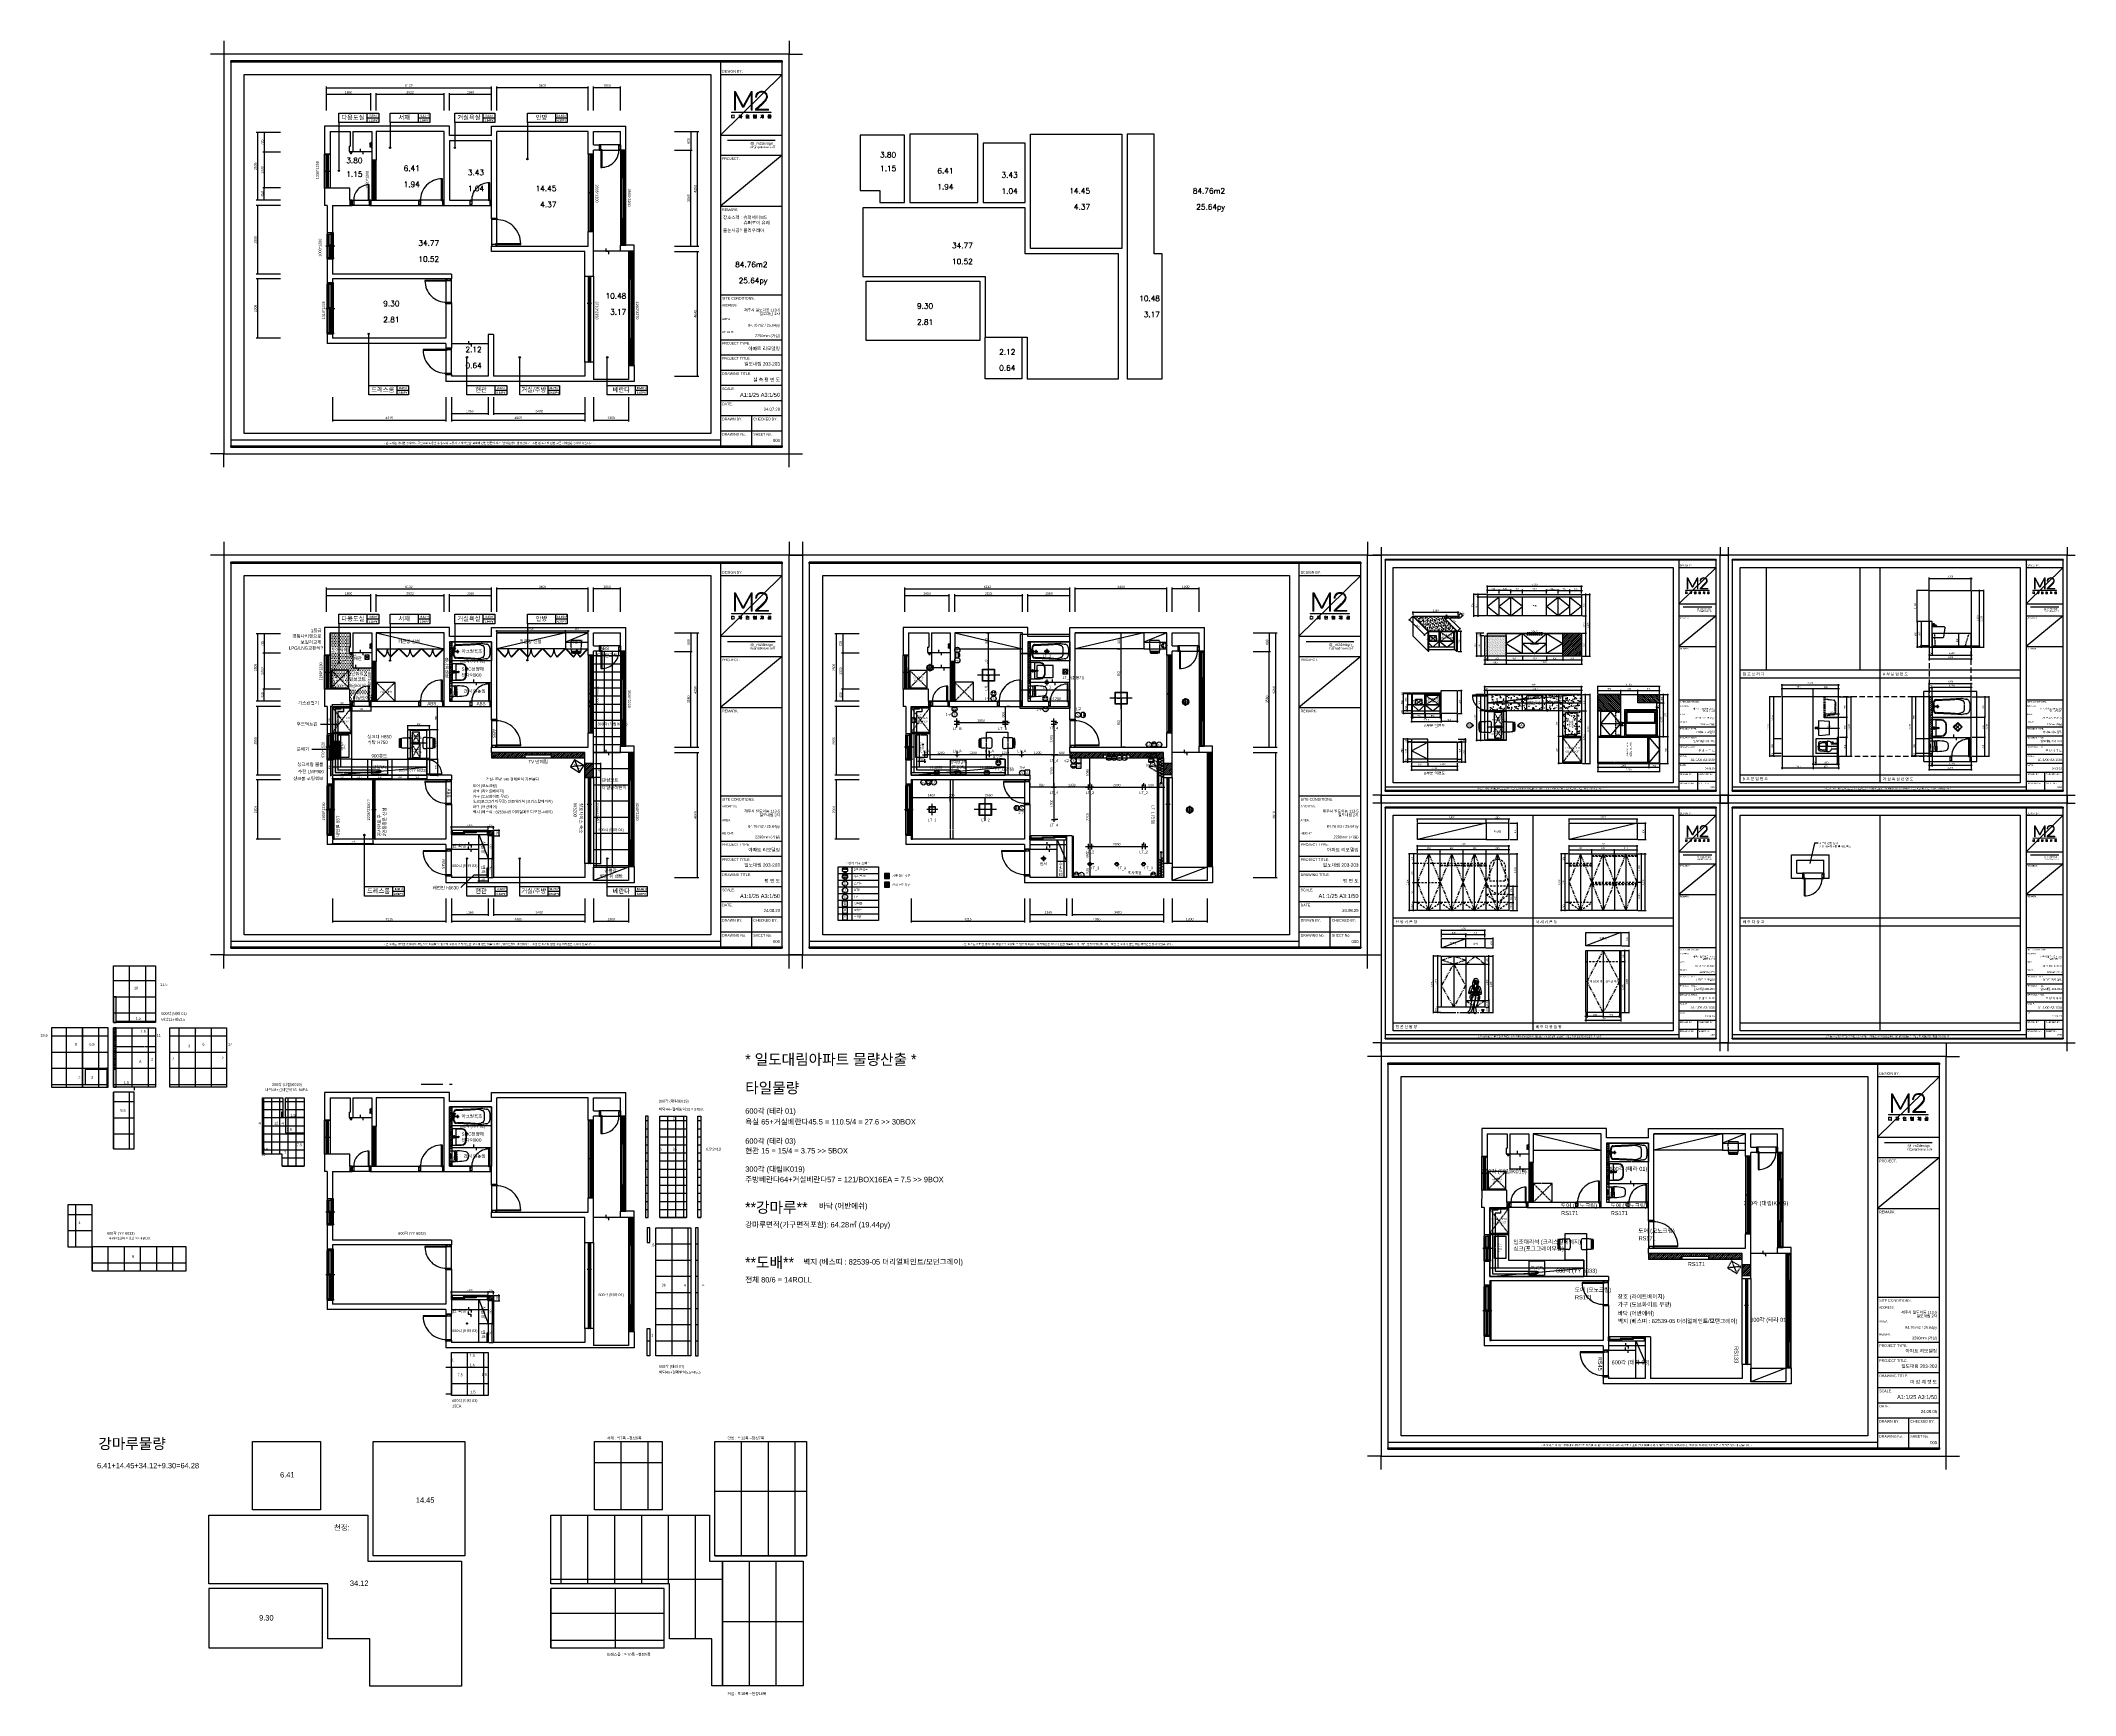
# Model space of a CAD drawing. Header units: inches. Extents: x 69359 to 144970, y -4972 to 56514.
import ezdxf
from ezdxf.enums import TextEntityAlignment as Align

# ---------------------------------------------------------------- set-up
doc = ezdxf.new("R2010")
doc.units = ezdxf.units.IN
doc.header["$LTSCALE"] = 50
doc.header["$MEASUREMENT"] = 0
for name, pattern in [('ACAD_ISO04W100', [30, 24, -3, 0, -3]), ('DASHED', [0.75, 0.5, -0.25]), ('DASHEDX2', [1.5, 1, -0.5]), ('DH-HID2', [1.2, 0.8, -0.4]), ('DOT', [0.25, 0, -0.25]), ('HID', [2.5, 1.5, -1]), ('HIDDEN', [0.375, 0.25, -0.125]), ('PHANTOM2', [1.25, 0.625, -0.125, 0.125, -0.125, 0.125, -0.125])]:
    doc.linetypes.add(name, pattern=pattern)
for name, color, linetype in [('0-ELC TEXT', 7, 'Continuous'), ('01-CEN', 1, 'ACAD_ISO04W100'), ('01. F-소품', 3, 'Continuous'), ('02-WAL', 2, 'Continuous'), ('03-TEXT', 3, 'Continuous'), ('03-WAL NEW', 3, 'Continuous'), ('04-WIN', 4, 'Continuous'), ('06-FUR', 6, 'Continuous'), ('06-LIGHT', 4, 'Continuous'), ('07-DIM', 5, 'Continuous'), ('07-DIM WAL', 5, 'Continuous'), ('08-HAT', 8, 'Continuous'), ('3.기호.계단선', 30, 'Continuous'), ('_U+B808_U+C774_U+C5B4 2', 7, 'Continuous'), ('BLOCK', 6, 'Continuous'), ('CEIL-LIGHT', 7, 'Continuous'), ('CO-BATH', 6, 'Continuous'), ('F-SYM', 7, 'Continuous'), ('fin', 5, 'Continuous'), ('FORM(YOURNAME)-1', 1, 'Continuous'), ('FORM(YOURNAME)-11', 1, 'Continuous'), ('FU', 4, 'Continuous'), ('FUR', 8, 'DASHED'), ('HA', 7, 'Continuous'), ('HL', 6, 'HIDDEN'), ('I-ACCESSOR', 6, 'Continuous'), ('K-FURNITURE', 7, 'Continuous'), ('RC-LIGHT', 7, 'Continuous'), ('TT1', 7, 'Continuous'), ('도면층4', 4, 'Continuous'), ('도면층5', 5, 'Continuous'), ('도면층8', 8, 'Continuous'), ('설비', 7, 'Continuous')]:
    doc.layers.add(name, color=color, linetype=linetype)
doc.styles.add('HY 울릉도 L', font='')
doc.styles.get("Standard").update_dxf_attribs({"font": 'txt.shx', "bigfont": 'whgtxt.shx'})
doc.styles.add('YOURNAME', font='HY울릉도M.TTF')
doc.styles.add('넥슨고딕', font='NEXONLv1GothicBold.ttf')
doc.styles.add('코레일둥고', font='Korail_Round_Gothic_Medium.ttf')
doc.styles.get('HY 울릉도 L').set_extended_font_data('HY울릉도L')
doc.linetypes.add('ZIGZAG', pattern='A,0.0001,-0.2,[131,ltypeshp.shx,S=0.2,R=0,X=-0.2,Y=0],-0.4,[131,ltypeshp.shx,S=0.2,R=180,X=0.2,Y=0],-0.2', length=0.8001)
doc.dimstyles.new('30', dxfattribs={"dimscale": 30, "dimtxt": 2, "dimasz": 1, "dimexe": 1, "dimexo": 1, "dimgap": 1, "dimtad": 1, "dimdec": 0, "dimrnd": 0.05, "dimdsep": 46, "dimlunit": 6, "dimtxsty": 'HY 울릉도 L', "dimblk": 'ARCHTICK', "dimcen": 2.5, "dimdle": 1, "dimclrd": 133, "dimclre": 133, "dimclrt": 30, "dimadec": 0, "dimazin": 0, "dimtfac": 1, "dimtdec": 0, "dimtix": 1, "dimtmove": 2, "dimatfit": 3, "dimldrblk": 'ARCHTICK', "dimfxl": 1, "dimlwd": -1, "dimlwe": -1, "dimarcsym": 0})
doc.dimstyles.new('YOURNAME-50', dxfattribs={"dimscale": 50, "dimtxt": 1.8, "dimasz": 0.9, "dimexe": 1, "dimexo": 3, "dimgap": 0.7, "dimtad": 1, "dimdec": 0, "dimzin": 0, "dimdsep": 46, "dimtxsty": 'YOURNAME', "dimblk": 'ARCHTICK', "dimcen": 0, "dimclrd": 1, "dimclre": 1, "dimclrt": 7, "dimadec": 0, "dimazin": 0, "dimtfac": 1, "dimtdec": 0, "dimtix": 1, "dimtmove": 2, "dimatfit": 3, "dimldrblk": 'ARCHTICK', "dimfxl": 1, "dimtolj": 1, "dimtzin": 0, "dimarcsym": 0})
picture_1 = doc.add_image_def('image1.png', size_in_pixel=(1799, 1979))
pattern_1 = [(45, (0, 0), (-35.35534, 35.35534), [])]
pattern_2 = [(37.5, (56980.91, -2970.47), (-6.29934, 192.68238), [0, -152, 0, -170, 0, -162.5]), (7.5, (56980.9, -2970.47), (176.9777, 282.2146), [0, -82, 0, -137, 0, -52.5]), (327.5, (56857.91, -2970.47), (311.4142, 0.5659), [0, -50, 0, -180, 0, -235]), (317.5, (56857.9, -2970.47), (300.6127, 87.7676), [0, -25, 0, -118, 0, -135])]
pattern_3 = [(45, (0, -17279.86), (-35.35534, 35.35534), [])]
pattern_4 = [(0, (91938.18, 12783.4), (0, 300), []), (90, (91938.18, 12783.4), (-300, 2e-14), [])]
pattern_5 = [(0, (71269.9, 11697.8), (0, 600), []), (90, (71269.9, 11697.8), (-600, 4e-14), [])]

# ---------------------------------------------------------------- blocks, each defined once
blk = doc.blocks.new('A$C004A4CAE')
at = {"layer": 'fin', "color": 6}
for p, q in [((0, 0), (0, 5)), ((200, 15), (10, 15)), ((36, 69), (36, 70)), ((84, 69), (36, 69)), ((51, 63), (36, 63)), ((51, 57), (36, 57)), ((51, 51), (36, 51)), ((36, 23), (36, 45)), ((84, 45), (36, 45)), ((82, 72), (38, 72)), ((82, 21), (38, 21)), ((43, 15), (43, 21)), ((84, 63), (69, 63)), ((84, 57), (69, 57)), ((84, 51), (69, 51)), ((77, 15), (77, 21)), ((84, 69), (84, 70)), ((84, 23), (84, 45)), ((126, 69), (126, 70)), ((174, 69), (126, 69)), ((141, 63), (126, 63)), ((141, 57), (126, 57)), ((141, 51), (126, 51)), ((174, 45), (126, 45)), ((126, 23), (126, 45)), ((172, 72), (128, 72)), ((172, 21), (128, 21)), ((133, 15), (133, 21)), ((174, 63), (159, 63)), ((174, 57), (159, 57)), ((174, 51), (159, 51)), ((167, 15), (167, 21)), ((174, 69), (174, 70)), ((174, 23), (174, 45)), ((210, 0), (210, 5))]:
    blk.add_line(p, q, dxfattribs=at)
for centre, radius, start, end in [((10, 5), 10, 90, 180), ((36, 66), 3, 90, 270), ((36, 60), 3, 90, 270), ((36, 54), 3, 90, 270), ((36, 48), 3, 90, 270), ((38, 70), 2, 90, 180), ((38, 23), 2, 180, 270), ((51, 66), 3, 90, 270), ((51, 60), 3, 90, 270), ((51, 54), 3, 90, 270), ((51, 48), 3, 90, 270), ((69, 66), 3, 270, 90), ((69, 60), 3, 270, 90), ((69, 54), 3, 270, 90), ((69, 48), 3, 270, 90), ((82, 70), 2, 0, 90), ((82, 23), 2, 270, 0), ((84, 66), 3, 270, 90), ((84, 60), 3, 270, 90), ((84, 54), 3, 270, 90), ((84, 48), 3, 270, 90), ((126, 66), 3, 90, 270), ((126, 60), 3, 90, 270), ((126, 54), 3, 90, 270), ((126, 48), 3, 90, 270), ((128, 70), 2, 90, 180), ((128, 23), 2, 180, 270), ((141, 66), 3, 90, 270), ((141, 60), 3, 90, 270), ((141, 54), 3, 90, 270), ((141, 48), 3, 90, 270), ((159, 66), 3, 270, 90), ((159, 60), 3, 270, 90), ((159, 54), 3, 270, 90), ((159, 48), 3, 270, 90), ((172, 70), 2, 0, 90), ((172, 23), 2, 270, 0), ((174, 66), 3, 270, 90), ((174, 60), 3, 270, 90), ((174, 54), 3, 270, 90), ((174, 48), 3, 270, 90), ((200, 5), 10, 0, 90)]:
    blk.add_arc(centre, radius, start, end, dxfattribs=at)
blk = doc.blocks.new('flll')
at = {"layer": '03-WAL NEW'}
h = blk.add_hatch(dxfattribs=at)
h.set_pattern_fill('_USER', color=8, scale=50, angle=45, pattern_type=0)
h.set_pattern_definition([(45, (10, 0), (-35.35534, 35.35534), [])])
h.paths.add_polyline_path([(119160, 31243), (119070, 31243), (119070, 31043), (119160, 31043)])
blk.add_line((119185, 33048), (119885, 33048))
at = {"layer": '02-WAL'}
for p, q in [((122772, 33983), (118135, 33983)), ((118135, 33983), (118135, 32948)), ((118335, 33784), (118335, 32948)), ((118335, 33784), (119085, 33784)), ((119085, 33784), (119085, 33248)), ((119185, 33784), (119185, 33048)), ((119185, 33784), (119885, 33784)), ((119885, 33784), (119885, 32723)), ((122572, 33783), (120050, 33783)), ((120050, 33783), (120050, 32723)), ((122572, 31043), (122572, 33783)), ((122772, 33643), (122772, 33983)), ((124332, 33643), (122772, 33643)), ((124332, 33443), (122772, 33443)), ((122772, 33443), (122772, 31243)), ((124332, 33643), (124332, 33983)), ((124332, 33983), (129332, 33983)), ((124332, 30573), (124332, 33443)), ((124532, 30573), (124532, 33783)), ((127932, 33783), (124532, 33783)), ((127932, 32951), (127932, 33783)), ((128132, 33783), (129132, 33783)), ((128132, 33296), (128132, 33783)), ((129132, 33096), (129132, 33783)), ((129332, 33096), (129332, 33983)), ((118335, 32948), (118135, 32948)), ((119045, 33248), (119045, 33048)), ((119045, 33248), (119085, 33248)), ((119045, 33048), (119185, 33048)), ((120050, 32723), (119885, 32723)), ((128132, 32951), (127932, 32951)), ((128132, 30071), (128132, 33096)), ((129332, 33096), (129132, 33096)), ((118135, 31688), (118130, 31043)), ((118230, 31043), (118130, 31043)), ((118230, 31043), (118230, 30028)), ((118430, 31043), (118430, 30028)), ((118430, 31043), (119070, 31043)), ((119160, 31243), (119160, 31043)), ((119850, 31243), (119850, 31243)), ((119850, 31243), (121637, 31243)), ((119850, 31243), (119850, 31043)), ((119850, 31043), (121637, 31043)), ((121637, 31243), (121637, 31043)), ((122572, 31043), (123542, 31043)), ((122772, 31243), (123542, 31243)), ((123542, 31043), (123542, 31243)), ((124332, 30573), (124532, 30573)), ((118430, 30028), (118230, 30028)), ((128132, 30071), (127932, 30071)), ((128132, 28413), (128132, 30071)), ((129132, 29336), (129132, 29566)), ((129632, 29566), (129132, 29566)), ((129632, 29336), (129632, 29566)), ((118430, 29058), (118230, 29058)), ((118230, 29058), (118230, 28165)), ((118430, 29058), (118430, 28488)), ((129632, 29336), (129132, 29336)), ((122845, 28488), (118430, 28488)), ((122845, 28318), (118430, 28318)), ((118430, 28318), (118430, 28165)), ((122845, 28488), (122845, 28318)), ((122645, 27388), (122645, 26112)), ((122845, 27388), (122645, 27388)), ((122845, 27388), (122845, 25743)), ((118230, 26265), (118230, 25912)), ((122645, 25912), (118230, 25912)), ((118430, 26265), (118430, 26112)), ((122645, 26112), (118430, 26112)), ((122645, 25912), (122645, 25743)), ((122845, 25743), (122645, 25743)), ((124410, 26243), (124210, 26243)), ((124210, 26243), (124210, 24693)), ((124410, 26243), (124410, 24693)), ((127810, 25213), (127810, 24693)), ((128132, 25213), (127810, 25213)), ((128132, 25213), (128132, 24576)), ((129432, 25096), (129432, 24576)), ((129632, 25096), (129432, 25096)), ((129632, 25096), (129632, 24493)), ((122645, 24743), (122645, 24493)), ((122845, 24743), (122645, 24743)), ((129632, 24493), (122645, 24493)), ((122845, 24743), (122845, 24693)), ((124210, 24693), (122845, 24693)), ((127810, 24693), (124410, 24693)), ((129432, 24576), (128132, 24576))]:
    blk.add_line(p, q, dxfattribs=at)
at = {"layer": '02-WAL', "color": 7}
for p, q in [((129132, 29336), (128132, 29336)), ((124210, 25903), (122845, 25903))]:
    blk.add_line(p, q, dxfattribs=at)
at = {"layer": '02-WAL'}
for points in [[(128132, 33296), (128342, 33296), (128342, 33096), (128132, 33096)], [(119070, 31243), (119070, 31688), (118135, 31688)], [(124332, 29533), (127932, 29533), (127932, 30071)], [(127810, 28418), (127810, 29333), (124332, 29333), (124332, 29533)], [(118230, 28165), (118430, 28165)], [(118430, 26265), (118230, 26265)]]:
    blk.add_lwpolyline(points, dxfattribs=at)
at = {"layer": '02-WAL', "color": 7}
for points in [[(119450, 33148), (119450, 33048), (119550, 33048), (119550, 32948)], [(128582, 29436), (128582, 29336), (128682, 29336), (128682, 29236)], [(123478, 26003), (123478, 25903), (123578, 25903), (123578, 25803)]]:
    blk.add_lwpolyline(points, dxfattribs=at)
at = {"layer": '03-WAL NEW'}
blk.add_lwpolyline([(119160, 31243), (119070, 31243), (119070, 31043), (119160, 31043)], close=True, dxfattribs=at)
at = {"layer": '04-WIN'}
for p, q in [((118197, 31706), (118197, 32918)), ((118242, 32336), (118242, 32890)), ((118272, 32336), (118272, 32890)), ((118277, 31718), (118277, 32931)), ((119929, 31261), (119929, 32693)), ((119975, 32001), (119975, 32665)), ((120005, 32001), (120005, 32665)), ((120009, 31273), (120009, 32706)), ((127995, 32921), (127995, 30088)), ((128034, 32921), (128036, 32921)), ((128040, 32892), (128040, 31528)), ((128070, 32892), (128070, 31528)), ((128075, 32933), (128075, 30101)), ((129182, 33078), (129182, 29583)), ((129187, 33037), (129187, 32113)), ((129209, 33041), (129205, 33041)), ((129227, 33037), (129227, 32113)), ((129282, 33066), (129282, 29596)), ((118161, 32318), (118318, 32318)), ((118202, 31747), (118202, 32301)), ((118232, 31747), (118232, 32301)), ((119893, 31983), (120050, 31983)), ((119934, 31302), (119934, 31966)), ((119964, 31302), (119964, 31966)), ((129313, 32096), (129148, 32096)), ((129237, 32078), (129237, 30554)), ((129277, 32078), (129277, 30554)), ((118238, 31718), (118236, 31718)), ((119971, 31273), (119968, 31273)), ((128111, 31511), (127954, 31511)), ((127999, 31493), (127999, 30129)), ((128029, 31493), (128029, 30129)), ((129315, 30536), (129148, 30536)), ((129187, 30519), (129187, 29625)), ((129227, 30519), (129227, 29625)), ((118180, 29543), (118510, 29543)), ((118230, 29108), (118230, 29978)), ((118380, 29988), (118380, 30028)), ((118380, 29108), (118380, 29978)), ((118460, 29098), (118460, 29988)), ((118380, 29098), (118380, 29058)), ((129482, 29318), (129482, 25113)), ((129487, 29277), (129487, 28353)), ((129509, 29281), (129505, 29281)), ((129527, 29277), (129527, 28353)), ((129582, 29306), (129582, 25126)), ((118230, 26315), (118230, 28115)), ((118380, 28125), (118380, 28165)), ((118380, 26315), (118380, 28115)), ((118460, 26305), (118460, 28125)), ((127931, 28396), (127931, 25243)), ((127936, 28354), (127936, 27431)), ((127966, 28354), (127966, 27431)), ((128011, 28383), (128011, 25231)), ((129613, 28336), (129448, 28336)), ((129537, 28318), (129537, 26094)), ((129577, 28318), (129577, 26094)), ((127895, 27413), (128052, 27413)), ((127977, 27396), (127977, 25272)), ((128007, 25272), (128007, 27396)), ((118180, 27215), (118510, 27215)), ((118380, 26305), (118380, 26265)), ((129615, 26076), (129448, 26076)), ((129487, 26059), (129487, 25155)), ((129527, 26059), (129527, 25155))]:
    blk.add_line(p, q, dxfattribs=at)
for points in [[(118335, 31688), (118135, 31688), (118135, 32948), (118335, 32948)], [(118254, 32895), (118252, 32890), (118242, 32890), (118242, 32928), (118272, 32928), (118272, 32890), (118262, 32890), (118260, 32895)], [(118255, 32332), (118259, 32332), (118259, 32893), (118255, 32893)], [(120050, 32723), (119885, 32723), (119885, 31243), (120050, 31243)], [(119987, 32670), (119985, 32665), (119975, 32665), (119975, 32703), (120005, 32703), (120005, 32665), (119995, 32665), (119993, 32670)], [(119988, 31997), (119992, 31997), (119992, 32668), (119988, 32668)], [(128132, 32951), (127932, 32951), (127932, 30071), (128132, 30071)], [(128060, 32892), (128070, 32892), (128070, 32930), (128040, 32930), (128040, 32892), (128050, 32892), (128052, 32897), (128058, 32897)], [(129332, 33096), (129132, 33096), (129132, 29566), (129332, 29566)], [(129202, 33037), (129187, 33037), (129187, 33075), (129227, 33075), (129227, 33037), (129212, 33037), (129211, 33043), (129204, 33043)], [(118212, 32301), (118202, 32301), (118202, 32336), (118232, 32336), (118232, 32301), (118222, 32301), (118220, 32306), (118214, 32306)], [(118262, 32336), (118272, 32336), (118272, 32301), (118242, 32301), (118242, 32336), (118252, 32336), (118254, 32330), (118260, 32330)], [(119944, 31966), (119934, 31966), (119934, 32001), (119964, 32001), (119964, 31966), (119954, 31966), (119953, 31971), (119946, 31971)], [(119995, 32001), (120005, 32001), (120005, 31966), (119975, 31966), (119975, 32001), (119985, 32001), (119987, 31995), (119993, 31995)], [(129204, 32108), (129202, 32113), (129187, 32113), (129187, 32078), (129227, 32078), (129227, 32113), (129212, 32113), (129211, 32108)], [(129253, 32078), (129237, 32078), (129237, 32113), (129277, 32113), (129277, 32078), (129263, 32078), (129261, 32084), (129255, 32084)], [(129260, 32082), (129260, 30550), (129256, 30550), (129256, 32082)], [(118212, 31747), (118202, 31747), (118202, 31709), (118232, 31709), (118232, 31747), (118222, 31747), (118220, 31742), (118214, 31742)], [(119944, 31302), (119934, 31302), (119934, 31264), (119964, 31264), (119964, 31302), (119954, 31302), (119953, 31297), (119946, 31297)], [(128009, 31493), (127999, 31493), (127999, 31528), (128029, 31528), (128029, 31493), (128019, 31493), (128018, 31499), (128011, 31499)], [(128016, 31497), (128012, 31497), (128012, 30126), (128016, 30126)], [(128060, 31528), (128070, 31528), (128070, 31493), (128040, 31493), (128040, 31528), (128050, 31528), (128052, 31523), (128058, 31523)], [(129212, 30519), (129211, 30524), (129204, 30524), (129202, 30519), (129187, 30519), (129187, 30554), (129227, 30554), (129227, 30519)], [(129209, 29621), (129209, 30522), (129205, 30522), (129205, 29621)], [(129255, 30548), (129261, 30548), (129263, 30554), (129277, 30554), (129277, 30519), (129237, 30519), (129237, 30554), (129253, 30554)], [(118460, 30028), (118230, 30028), (118230, 29058), (118460, 29058)], [(128018, 30124), (128019, 30129), (128029, 30129), (128029, 30091), (127999, 30091), (127999, 30129), (128009, 30129), (128011, 30124)], [(129202, 29625), (129187, 29625), (129187, 29587), (129227, 29587), (129227, 29625), (129212, 29625), (129211, 29619), (129204, 29619)], [(129432, 25096), (129632, 25096), (129632, 29336), (129432, 29336)], [(129502, 29277), (129487, 29277), (129487, 29315), (129527, 29315), (129527, 29277), (129512, 29277), (129511, 29283), (129504, 29283)], [(118460, 28165), (118230, 28165), (118230, 26265), (118460, 26265)], [(127956, 28354), (127966, 28354), (127966, 28392), (127936, 28392), (127936, 28354), (127946, 28354), (127948, 28360), (127954, 28360)], [(129504, 28348), (129502, 28353), (129487, 28353), (129487, 28318), (129527, 28318), (129527, 28353), (129512, 28353), (129511, 28348)], [(129553, 28318), (129537, 28318), (129537, 28353), (129577, 28353), (129577, 28318), (129563, 28318), (129561, 28324), (129555, 28324)], [(129560, 28322), (129560, 26090), (129556, 26090), (129556, 28322)], [(127954, 27425), (127956, 27431), (127966, 27431), (127966, 27396), (127936, 27396), (127936, 27431), (127946, 27431), (127948, 27425)], [(127977, 27431), (127977, 27396), (127987, 27396), (127988, 27401), (127995, 27401), (127997, 27396), (128007, 27396), (128007, 27431)], [(127994, 27399), (127994, 25268), (127990, 25268), (127990, 27399)], [(129512, 26059), (129511, 26064), (129504, 26064), (129502, 26059), (129487, 26059), (129487, 26094), (129527, 26094), (129527, 26059)], [(129509, 25151), (129509, 26062), (129505, 26062), (129505, 25151)], [(129555, 26088), (129561, 26088), (129563, 26094), (129577, 26094), (129577, 26059), (129537, 26059), (129537, 26094), (129553, 26094)], [(127997, 25272), (128007, 25272), (128007, 25234), (127977, 25234), (127977, 25272), (127987, 25272), (127988, 25266), (127995, 25266)], [(129502, 25155), (129487, 25155), (129487, 25117), (129527, 25117), (129527, 25155), (129512, 25155), (129511, 25149), (129504, 25149)]]:
    blk.add_lwpolyline(points, close=True, dxfattribs=at)
for points in [[(118206, 32948), (118197, 32948), (118197, 32918), (118236, 32918), (118238, 32918), (118238, 32931), (118277, 32931), (118277, 32948), (118268, 32948)], [(118251, 32890), (118253, 32887), (118254, 32886), (118255, 32886)], [(118263, 32890), (118262, 32887), (118261, 32886), (118259, 32886)], [(119939, 32723), (119929, 32723), (119929, 32693), (119968, 32693), (119971, 32693), (119971, 32706), (120009, 32706), (120009, 32723), (120001, 32723)], [(119984, 32665), (119985, 32662), (119986, 32661), (119988, 32661)], [(119996, 32665), (119994, 32662), (119993, 32661), (119992, 32661)], [(128066, 32951), (128075, 32951), (128075, 32933), (128036, 32933), (128036, 32921), (127995, 32921), (127995, 32951), (128004, 32951)], [(128049, 32892), (128050, 32889), (128051, 32888), (128053, 32888)], [(128057, 31525), (128057, 32895), (128053, 32895), (128053, 31525), (128057, 31525), (128053, 31525)], [(128061, 32892), (128059, 32889), (128058, 32888), (128057, 32888)], [(129191, 33096), (129182, 33096), (129182, 33078), (129231, 33078), (129231, 33066), (129233, 33066), (129282, 33066), (129282, 33096), (129273, 33096)], [(129202, 33037), (129203, 33034), (129204, 33034), (129205, 33033)], [(129209, 33041), (129209, 32110), (129205, 32110), (129205, 33041)], [(129213, 33037), (129212, 33034), (129211, 33034), (129209, 33033)], [(118211, 32301), (118212, 32298), (118213, 32297), (118215, 32297)], [(118215, 32304), (118215, 31744), (118219, 31744), (118219, 32304), (118215, 32304), (118219, 32304)], [(118223, 32301), (118221, 32298), (118220, 32297), (118219, 32297)], [(118251, 32336), (118253, 32339), (118254, 32339), (118255, 32340)], [(118263, 32336), (118262, 32339), (118261, 32339), (118259, 32340)], [(119944, 31966), (119945, 31963), (119946, 31962), (119947, 31962)], [(119947, 31969), (119947, 31299), (119951, 31299), (119951, 31969), (119947, 31969), (119951, 31969)], [(119955, 31966), (119954, 31963), (119953, 31962), (119951, 31962)], [(119984, 32001), (119985, 32004), (119986, 32004), (119988, 32005)], [(119996, 32001), (119994, 32004), (119993, 32004), (119992, 32005)], [(129202, 32113), (129203, 32116), (129204, 32117), (129205, 32117)], [(129213, 32113), (129212, 32116), (129211, 32117), (129209, 32117)], [(129252, 32078), (129253, 32076), (129254, 32075), (129256, 32075)], [(129264, 32078), (129262, 32076), (129261, 32075), (129260, 32075)], [(118206, 31688), (118197, 31688), (118197, 31706), (118236, 31706), (118236, 31718), (118277, 31718), (118277, 31688), (118268, 31688)], [(118211, 31747), (118212, 31750), (118213, 31751), (118215, 31751)], [(118223, 31747), (118221, 31750), (118220, 31751), (118219, 31751)], [(119938, 31243), (119929, 31243), (119929, 31261), (119968, 31261), (119968, 31273), (120009, 31273), (120009, 31243), (120000, 31243)], [(119944, 31302), (119945, 31305), (119946, 31306), (119947, 31306)], [(119955, 31302), (119954, 31305), (119953, 31306), (119951, 31306)], [(128009, 31493), (128010, 31490), (128011, 31490), (128012, 31489)], [(128020, 31493), (128019, 31490), (128018, 31490), (128016, 31489)], [(128049, 31528), (128050, 31531), (128051, 31531), (128053, 31532)], [(128061, 31528), (128059, 31531), (128058, 31531), (128057, 31532)], [(129202, 30519), (129203, 30516), (129204, 30515), (129205, 30515)], [(129213, 30519), (129212, 30516), (129211, 30515), (129209, 30515)], [(129252, 30554), (129253, 30556), (129254, 30557), (129256, 30557)], [(129264, 30554), (129262, 30556), (129261, 30557), (129260, 30557)], [(118280, 30028), (118230, 30028), (118230, 29978), (118380, 29978), (118380, 29988), (118460, 29988), (118460, 30028)], [(118275, 29978), (118275, 29513), (118305, 29513), (118305, 29978)], [(118305, 29108), (118305, 29573), (118335, 29573), (118335, 29108)], [(118420, 29988), (118420, 29513), (118395, 29513), (118395, 29988)], [(118445, 29098), (118445, 29573), (118420, 29573), (118420, 29098)], [(128066, 30071), (128075, 30071), (128075, 30101), (128036, 30101), (128034, 30101), (128034, 30088), (127995, 30088), (127995, 30071), (128004, 30071)], [(128009, 30129), (128010, 30132), (128011, 30133), (128012, 30133)], [(128020, 30129), (128019, 30132), (128018, 30133), (128016, 30133)], [(129191, 29566), (129182, 29566), (129182, 29583), (129231, 29583), (129231, 29596), (129282, 29596), (129282, 29566), (129273, 29566)], [(129202, 29625), (129203, 29627), (129204, 29628), (129205, 29628)], [(129213, 29625), (129212, 29627), (129211, 29628), (129209, 29628)], [(118280, 29058), (118230, 29058), (118230, 29108), (118380, 29108), (118380, 29098), (118460, 29098), (118460, 29058)], [(129491, 29336), (129482, 29336), (129482, 29318), (129531, 29318), (129531, 29306), (129533, 29306), (129582, 29306), (129582, 29336), (129573, 29336)], [(129502, 29277), (129503, 29274), (129504, 29274), (129505, 29273)], [(129509, 29281), (129509, 28350), (129505, 28350), (129505, 29281)], [(129513, 29277), (129512, 29274), (129511, 29274), (129509, 29273)], [(118280, 28165), (118230, 28165), (118230, 28115), (118380, 28115), (118380, 28125), (118460, 28125), (118460, 28165)], [(118275, 28115), (118275, 27185), (118305, 27185), (118305, 28115)], [(118420, 28125), (118420, 27185), (118395, 27185), (118395, 28125)], [(127810, 25213), (127810, 28413), (128132, 28413), (128132, 25213), (127810, 25213)], [(128002, 28413), (128011, 28413), (128011, 28383), (127970, 28383), (127970, 28396), (127931, 28396), (127931, 28413), (127940, 28413)], [(127945, 28354), (127947, 28351), (127948, 28351), (127949, 28350)], [(127949, 27427), (127949, 28358), (127953, 28358), (127953, 27427), (127949, 27427), (127953, 27427)], [(127957, 28354), (127956, 28351), (127955, 28351), (127953, 28350)], [(129502, 28353), (129503, 28356), (129504, 28357), (129505, 28357)], [(129513, 28353), (129512, 28356), (129511, 28357), (129509, 28357)], [(129552, 28318), (129553, 28316), (129554, 28315), (129556, 28315)], [(129564, 28318), (129562, 28316), (129561, 28315), (129560, 28315)], [(118305, 26315), (118305, 27245), (118335, 27245), (118335, 26315)], [(118445, 26305), (118445, 27245), (118420, 27245), (118420, 26305)], [(127945, 27431), (127947, 27433), (127948, 27434), (127949, 27435)], [(127957, 27431), (127956, 27433), (127955, 27434), (127953, 27435)], [(127986, 27396), (127987, 27393), (127988, 27392), (127990, 27392)], [(127997, 27396), (127996, 27393), (127995, 27392), (127994, 27392)], [(118280, 26265), (118230, 26265), (118230, 26315), (118380, 26315), (118380, 26305), (118460, 26305), (118460, 26265)], [(129502, 26059), (129503, 26056), (129504, 26055), (129505, 26055)], [(129513, 26059), (129512, 26056), (129511, 26055), (129509, 26055)], [(129552, 26094), (129553, 26096), (129554, 26097), (129556, 26097)], [(129564, 26094), (129562, 26096), (129561, 26097), (129560, 26097)], [(128002, 25213), (128011, 25213), (128011, 25231), (127972, 25231), (127972, 25243), (127931, 25243), (127931, 25213), (127940, 25213)], [(127986, 25272), (127987, 25275), (127988, 25275), (127990, 25276)], [(127997, 25272), (127996, 25275), (127995, 25275), (127994, 25276)], [(129491, 25096), (129482, 25096), (129482, 25113), (129531, 25113), (129531, 25126), (129582, 25126), (129582, 25096), (129573, 25096)], [(129502, 25155), (129503, 25157), (129504, 25158), (129505, 25158)], [(129513, 25155), (129512, 25157), (129511, 25158), (129509, 25158)]]:
    blk.add_lwpolyline(points, dxfattribs=at)
at = {"layer": 'fin', "color": 6}
for p, q in [((119055, 33048), (119055, 33043)), ((119065, 33033), (119165, 33033)), ((119091, 33025), (119091, 33003)), ((119091, 33003), (119139, 33003)), ((119091, 32997), (119106, 32997)), ((119091, 32991), (119106, 32991)), ((119091, 32985), (119106, 32985)), ((119091, 32979), (119139, 32979)), ((119091, 32979), (119091, 32978)), ((119093, 33027), (119137, 33027)), ((119093, 32976), (119137, 32976)), ((119098, 33033), (119098, 33027)), ((119124, 32997), (119139, 32997)), ((119124, 32991), (119139, 32991)), ((119124, 32985), (119139, 32985)), ((119132, 33033), (119132, 33027)), ((119139, 33025), (119139, 33003)), ((119139, 32979), (119139, 32978)), ((119175, 33048), (119175, 33043))]:
    blk.add_line(p, q, dxfattribs=at)
for centre, radius, start, end in [((119065, 33043), 10, 180, 270), ((119091, 33000), 3, 90, 270), ((119091, 32994), 3, 90, 270), ((119091, 32988), 3, 90, 270), ((119091, 32982), 3, 90, 270), ((119093, 33025), 2, 90, 180), ((119093, 32978), 2, 180, 270), ((119106, 33000), 3, 90, 270), ((119106, 32994), 3, 90, 270), ((119106, 32988), 3, 90, 270), ((119106, 32982), 3, 90, 270), ((119124, 33000), 3, 270, 90), ((119124, 32994), 3, 270, 90), ((119124, 32988), 3, 270, 90), ((119124, 32982), 3, 270, 90), ((119137, 33025), 2, 0, 90), ((119137, 32978), 2, 270, 0), ((119139, 33000), 3, 270, 90), ((119139, 32994), 3, 270, 90), ((119139, 32988), 3, 270, 90), ((119139, 32982), 3, 270, 90), ((119165, 33043), 10, 270, 0)]:
    blk.add_arc(centre, radius, start, end, dxfattribs=at)
at = {"layer": '도면층4'}
for p, q in [((129132, 33296), (128342, 33296)), ((128342, 33096), (129132, 33096)), ((128402, 33126), (128402, 32456)), ((128402, 33126), (128432, 33126)), ((128432, 33126), (128432, 32456)), ((119760, 31213), (119760, 31803)), ((119790, 31803), (119760, 31803)), ((119790, 31213), (119790, 31803)), ((122482, 31213), (122482, 32028)), ((122512, 32028), (122482, 32028)), ((122512, 31213), (122512, 32028)), ((124242, 31213), (124242, 31883)), ((124272, 31883), (124242, 31883)), ((124272, 31213), (124272, 31883)), ((128402, 32456), (128432, 32456)), ((119160, 31243), (119850, 31243)), ((119850, 31043), (119160, 31043)), ((119790, 31213), (119760, 31213)), ((122572, 31243), (121637, 31243)), ((121637, 31043), (122572, 31043)), ((122512, 31213), (122482, 31213)), ((124332, 31243), (123542, 31243)), ((123542, 31043), (124332, 31043)), ((124272, 31213), (124242, 31213)), ((124332, 30573), (124332, 29533)), ((124532, 29533), (124532, 30573)), ((124502, 29623), (125422, 29623)), ((124502, 29593), (124502, 29623)), ((124502, 29593), (125422, 29593)), ((125422, 29593), (125422, 29623)), ((122675, 28258), (121865, 28258)), ((121865, 28258), (121865, 28228)), ((122675, 28228), (121866, 28228)), ((122845, 28318), (122645, 28318)), ((122645, 28318), (122645, 27388)), ((122645, 28318), (122845, 28318)), ((122675, 28258), (122675, 28228)), ((122845, 27388), (122845, 28318)), ((122845, 25743), (122645, 25743)), ((122645, 25743), (122645, 24743)), ((122645, 25743), (122845, 25743)), ((122845, 24743), (122845, 25743)), ((122675, 25683), (121795, 25683)), ((121795, 25683), (121795, 25653)), ((122675, 25653), (121796, 25653)), ((122675, 25683), (122675, 25653))]:
    blk.add_line(p, q, dxfattribs=at)
for points in [[(128342, 33096), (128372, 33096), (128372, 33126), (128402, 33126), (128402, 33266), (128372, 33266), (128372, 33296), (128342, 33296), (128342, 33096)], [(129132, 33096), (129102, 33096), (129102, 33126), (129072, 33126), (129072, 33266), (129102, 33266), (129102, 33296), (129132, 33296), (129132, 33096)], [(119160, 31243), (119190, 31243), (119190, 31213), (119220, 31213), (119220, 31073), (119190, 31073), (119190, 31043), (119160, 31043), (119160, 31243)], [(119850, 31243), (119820, 31243), (119820, 31213), (119790, 31213), (119790, 31073), (119820, 31073), (119820, 31043), (119850, 31043), (119850, 31243)], [(121637, 31243), (121667, 31243), (121667, 31213), (121697, 31213), (121697, 31073), (121667, 31073), (121667, 31043), (121637, 31043), (121637, 31243)], [(122572, 31243), (122542, 31243), (122542, 31213), (122512, 31213), (122512, 31073), (122542, 31073), (122542, 31043), (122572, 31043), (122572, 31243)], [(123542, 31243), (123572, 31243), (123572, 31213), (123602, 31213), (123602, 31073), (123572, 31073), (123572, 31043), (123542, 31043), (123542, 31243)], [(124332, 31243), (124302, 31243), (124302, 31213), (124272, 31213), (124272, 31073), (124302, 31073), (124302, 31043), (124332, 31043), (124332, 31243)], [(124532, 30573), (124532, 30543), (124502, 30543), (124502, 30513), (124362, 30513), (124362, 30543), (124332, 30543), (124332, 30573), (124532, 30573)], [(124532, 29533), (124532, 29563), (124502, 29563), (124502, 29593), (124362, 29593), (124362, 29563), (124332, 29563), (124332, 29533), (124532, 29533)], [(122645, 28318), (122645, 28288), (122675, 28288), (122675, 28258), (122815, 28258), (122815, 28288), (122845, 28288), (122845, 28318), (122645, 28318)], [(122645, 27388), (122645, 27418), (122675, 27418), (122675, 27448), (122815, 27448), (122815, 27418), (122845, 27418), (122845, 27388), (122645, 27388)], [(122645, 25743), (122645, 25713), (122675, 25713), (122675, 25683), (122815, 25683), (122815, 25713), (122845, 25713), (122845, 25743), (122645, 25743)], [(122645, 24743), (122645, 24773), (122675, 24773), (122675, 24803), (122815, 24803), (122815, 24773), (122845, 24773), (122845, 24743), (122645, 24743)]]:
    blk.add_lwpolyline(points, dxfattribs=at)
at = {"layer": '도면층5'}
for centre, radius, start, end in [((128425, 33104), 648, 269.32755, 1.95133), ((119770, 31253), 551, 89.37479, 184.10532), ((122490, 31235), 793, 89.45047, 181.59881), ((124250, 31235), 648, 89.32755, 181.95133), ((124525, 29616), 898, 359.52135, 91.42048), ((122653, 28236), 788, 179.45453, 271.61638), ((122653, 25661), 858, 179.49903, 271.48597)]:
    blk.add_arc(centre, radius, start, end, dxfattribs=at)
at = {"rotation": 90}
blk.add_blockref('A$C004A4CAE', (119885, 33186), dxfattribs=at)
blk = doc.blocks.new('block 34')
at = {"layer": '_U+B808_U+C774_U+C5B4 2'}
h = blk.add_hatch(color=35, dxfattribs=at)
h.dxf.hatch_style = 2
h.paths.add_polyline_path([(674.6, -105.5), (675.7, -105.5), (683.4, -119.7), (691.1, -105.5), (692.2, -105.5), (692.2, -123.8), (691.2, -123.8), (691.2, -107.3), (684, -120.7), (682.8, -120.7), (675.6, -107.3), (675.6, -123.8), (674.6, -123.8)])
h = blk.add_hatch(color=35, dxfattribs=at)
h.dxf.hatch_style = 2
edge = h.paths.add_edge_path()
edge.add_spline(control_points=[(704.7, -105.8), (705.6, -106.2), (706.3, -106.8), (706.7, -107.6), (707.2, -108.4), (707.4, -109.4), (707.4, -110.5), (707.4, -111.4), (707.1, -112.4), (706.5, -113.3), (705.9, -114.3), (705, -115.4), (703.7, -116.6), (703.7, -116.6), (697.1, -122.9), (697.1, -122.9), (697.1, -122.9), (708.3, -122.9), (708.3, -122.9), (708.3, -122.9), (708.3, -123.8), (708.3, -123.8), (708.3, -123.8), (695.7, -123.8), (695.7, -123.8), (695.7, -123.8), (695.7, -122.9), (695.7, -122.9), (695.7, -122.9), (702.7, -116.2), (702.7, -116.2), (704, -114.9), (704.9, -113.9), (705.5, -112.9), (706.1, -112), (706.5, -111.2), (706.5, -110.5), (706.5, -109.1), (706, -108), (705.1, -107.2), (704.2, -106.4), (703.1, -106), (701.6, -106), (700.5, -106), (699.6, -106.3), (698.9, -106.7), (698.1, -107.2), (697.6, -107.8), (697.2, -108.5), (696.8, -109.2), (696.6, -110.1), (696.6, -110.9), (696.6, -110.9), (695.6, -110.9), (695.6, -110.9), (695.6, -109.9), (695.8, -108.9), (696.3, -108), (696.8, -107.2), (697.5, -106.5), (698.4, -105.9), (699.3, -105.4), (700.3, -105.1), (701.6, -105.1), (702.8, -105.1), (703.8, -105.3), (704.7, -105.8)], knot_values=[0, 0, 0, 0, 1, 1, 1, 2, 2, 2, 3, 3, 3, 4, 4, 4, 5, 5, 5, 6, 6, 6, 7, 7, 7, 8, 8, 8, 9, 9, 9, 10, 10, 10, 11, 11, 11, 12, 12, 12, 13, 13, 13, 14, 14, 14, 15, 15, 15, 16, 16, 16, 17, 17, 17, 18, 18, 18, 19, 19, 19, 20, 20, 20, 21, 21, 21, 22, 22, 22, 22], degree=3, periodic=0)
at = {"layer": '_U+B808_U+C774_U+C5B4 2', "lineweight": 0}
blk.add_lwpolyline([(674.6, -105.5), (675.7, -105.5), (683.4, -119.7), (691.1, -105.5), (692.2, -105.5), (692.2, -123.8), (691.2, -123.8), (691.2, -107.3), (684, -120.7), (682.8, -120.7), (675.6, -107.3), (675.6, -123.8), (674.6, -123.8), (674.6, -105.5)], dxfattribs=at)
blk.add_open_spline([(704.7, -105.8), (705.6, -106.2), (706.3, -106.8), (706.7, -107.6), (707.2, -108.4), (707.4, -109.4), (707.4, -110.5), (707.4, -111.4), (707.1, -112.4), (706.5, -113.3), (705.9, -114.3), (705, -115.4), (703.7, -116.6), (703.7, -116.6), (697.1, -122.9), (697.1, -122.9), (697.1, -122.9), (708.3, -122.9), (708.3, -122.9), (708.3, -122.9), (708.3, -123.8), (708.3, -123.8), (708.3, -123.8), (695.7, -123.8), (695.7, -123.8), (695.7, -123.8), (695.7, -122.9), (695.7, -122.9), (695.7, -122.9), (702.7, -116.2), (702.7, -116.2), (704, -114.9), (704.9, -113.9), (705.5, -112.9), (706.1, -112), (706.5, -111.2), (706.5, -110.5), (706.5, -109.1), (706, -108), (705.1, -107.2), (704.2, -106.4), (703.1, -106), (701.6, -106), (700.5, -106), (699.6, -106.3), (698.9, -106.7), (698.1, -107.2), (697.6, -107.8), (697.2, -108.5), (696.8, -109.2), (696.6, -110.1), (696.6, -110.9), (696.6, -110.9), (695.6, -110.9), (695.6, -110.9), (695.6, -109.9), (695.8, -108.9), (696.3, -108), (696.8, -107.2), (697.5, -106.5), (698.4, -105.9), (699.3, -105.4), (700.3, -105.1), (701.6, -105.1), (702.8, -105.1), (703.8, -105.3), (704.7, -105.8)], degree=3, knots=[0, 0, 0, 0, 1, 1, 1, 2, 2, 2, 3, 3, 3, 4, 4, 4, 5, 5, 5, 6, 6, 6, 7, 7, 7, 8, 8, 8, 9, 9, 9, 10, 10, 10, 11, 11, 11, 12, 12, 12, 13, 13, 13, 14, 14, 14, 15, 15, 15, 16, 16, 16, 17, 17, 17, 18, 18, 18, 19, 19, 19, 20, 20, 20, 21, 21, 21, 22, 22, 22, 22], dxfattribs=at)
blk = doc.blocks.new('block 35')
at = {"layer": '_U+B808_U+C774_U+C5B4 2'}
h = blk.add_hatch(color=35, dxfattribs=at)
h.dxf.hatch_style = 2
edge = h.paths.add_edge_path()
edge.add_spline(control_points=[(673.7, -128.8), (673.7, -128.8), (672, -128.8), (672, -128.8), (672, -128.8), (672, -131.4), (672, -131.4), (672, -131.4), (673.1, -131.4), (673.1, -131.4), (673.3, -131.4), (673.4, -131.3), (673.6, -131.3), (673.7, -131.3), (673.9, -131.2), (674, -131.2), (674, -131.2), (674, -131.4), (674, -131.4), (673.9, -131.4), (673.8, -131.4), (673.6, -131.5), (673.5, -131.5), (673.3, -131.5), (673.1, -131.5), (673.1, -131.5), (671.8, -131.5), (671.8, -131.5), (671.8, -131.5), (671.8, -128.7), (671.8, -128.7), (671.8, -128.7), (673.7, -128.7), (673.7, -128.7), (673.7, -128.7), (673.7, -128.8), (673.7, -128.8)], knot_values=[0, 0, 0, 0, 1, 1, 1, 2, 2, 2, 3, 3, 3, 4, 4, 4, 5, 5, 5, 6, 6, 6, 7, 7, 7, 8, 8, 8, 9, 9, 9, 10, 10, 10, 11, 11, 11, 12, 12, 12, 12], degree=3, periodic=0)
h.paths.add_polyline_path([(674.5, -131.7), (674.4, -131.7), (674.4, -128.5), (674.5, -128.5)])
h = blk.add_hatch(color=35, dxfattribs=at)
h.dxf.hatch_style = 2
edge = h.paths.add_edge_path()
edge.add_spline(control_points=[(680, -130), (680, -130), (681.1, -131.4), (681.1, -131.4), (681.1, -131.4), (681, -131.5), (681, -131.5), (681, -131.5), (679.9, -130.2), (679.9, -130.2), (679.8, -130.6), (679.7, -130.9), (679.5, -131.1), (679.3, -131.3), (679.1, -131.5), (678.9, -131.5), (678.9, -131.5), (678.9, -131.4), (678.9, -131.4), (679.1, -131.3), (679.3, -131.2), (679.4, -130.9), (679.6, -130.7), (679.7, -130.4), (679.8, -130), (679.9, -129.7), (679.9, -129.3), (679.9, -128.8), (679.9, -128.8), (679, -128.8), (679, -128.8), (679, -128.8), (679, -128.7), (679, -128.7), (679, -128.7), (681, -128.7), (681, -128.7), (681, -128.7), (681, -128.8), (681, -128.8), (681, -128.8), (680.1, -128.8), (680.1, -128.8), (680.1, -129.3), (680, -129.7), (680, -130)], knot_values=[0, 0, 0, 0, 1, 1, 1, 2, 2, 2, 3, 3, 3, 4, 4, 4, 5, 5, 5, 6, 6, 6, 7, 7, 7, 8, 8, 8, 9, 9, 9, 10, 10, 10, 11, 11, 11, 12, 12, 12, 13, 13, 13, 14, 14, 14, 15, 15, 15, 15], degree=3, periodic=0)
h.paths.add_polyline_path([(682.2, -130.1), (681.7, -130.1), (681.7, -131.7), (681.5, -131.7), (681.5, -128.5), (681.7, -128.5), (681.7, -129.9), (682.2, -129.9)])
h = blk.add_hatch(color=35, dxfattribs=at)
h.dxf.hatch_style = 2
edge = h.paths.add_edge_path()
edge.add_spline(control_points=[(687.7, -128.7), (687.8, -128.8), (688, -128.9), (688, -129), (688.1, -129.1), (688.1, -129.3), (688.1, -129.5), (688.1, -129.6), (688.1, -129.8), (688, -129.9), (688, -130.1), (687.8, -130.2), (687.7, -130.3), (687.5, -130.3), (687.4, -130.4), (687.2, -130.4), (686.9, -130.4), (686.8, -130.3), (686.6, -130.3), (686.5, -130.2), (686.4, -130.1), (686.3, -129.9), (686.2, -129.8), (686.2, -129.6), (686.2, -129.5), (686.2, -129.3), (686.2, -129.1), (686.3, -129), (686.4, -128.9), (686.5, -128.8), (686.6, -128.7), (686.8, -128.6), (686.9, -128.6), (687.2, -128.6), (687.4, -128.6), (687.5, -128.6), (687.7, -128.7)], knot_values=[0, 0, 0, 0, 1, 1, 1, 2, 2, 2, 3, 3, 3, 4, 4, 4, 5, 5, 5, 6, 6, 6, 7, 7, 7, 8, 8, 8, 9, 9, 9, 10, 10, 10, 11, 11, 11, 12, 12, 12, 12], degree=3, periodic=0)
edge = h.paths.add_edge_path()
edge.add_spline(control_points=[(686.7, -128.8), (686.6, -128.9), (686.5, -128.9), (686.4, -129.1), (686.4, -129.2), (686.3, -129.3), (686.3, -129.5), (686.3, -129.6), (686.4, -129.8), (686.4, -129.9), (686.5, -130), (686.6, -130.1), (686.7, -130.2), (686.8, -130.2), (687, -130.2), (687.2, -130.2), (687.3, -130.2), (687.5, -130.2), (687.6, -130.2), (687.7, -130.1), (687.8, -130), (687.9, -129.9), (687.9, -129.8), (688, -129.6), (688, -129.5), (688, -129.3), (687.9, -129.2), (687.9, -129.1), (687.8, -128.9), (687.7, -128.9), (687.6, -128.8), (687.5, -128.7), (687.3, -128.7), (687.2, -128.7), (687, -128.7), (686.8, -128.7), (686.7, -128.8)], knot_values=[0, 0, 0, 0, 1, 1, 1, 2, 2, 2, 3, 3, 3, 4, 4, 4, 5, 5, 5, 6, 6, 6, 7, 7, 7, 8, 8, 8, 9, 9, 9, 10, 10, 10, 11, 11, 11, 12, 12, 12, 12], degree=3, periodic=0)
h.paths.add_polyline_path([(686.6, -131.5), (689.2, -131.5), (689.2, -131.7), (686.4, -131.7), (686.4, -130.7), (686.6, -130.7)])
h.paths.add_polyline_path([(689, -130.9), (688.9, -130.9), (688.9, -128.5), (689, -128.5)])
h = blk.add_hatch(color=35, dxfattribs=at)
h.dxf.hatch_style = 2
edge = h.paths.add_edge_path()
edge.add_spline(control_points=[(694.7, -130), (694.5, -130.2), (694.4, -130.2), (694.1, -130.2), (693.9, -130.2), (693.7, -130.2), (693.6, -130), (693.5, -129.8), (693.4, -129.6), (693.4, -129.4), (693.4, -129.1), (693.5, -128.9), (693.6, -128.8), (693.7, -128.6), (693.9, -128.5), (694.1, -128.5), (694.3, -128.5), (694.5, -128.6), (694.6, -128.7), (694.8, -128.9), (694.8, -129), (694.8, -129.2), (694.8, -129.2), (695.4, -129.2), (695.4, -129.2), (695.4, -129.2), (695.4, -128.5), (695.4, -128.5), (695.4, -128.5), (695.6, -128.5), (695.6, -128.5), (695.6, -128.5), (695.6, -130.3), (695.6, -130.3), (695.6, -130.3), (695.4, -130.3), (695.4, -130.3), (695.4, -130.3), (695.4, -129.4), (695.4, -129.4), (695.4, -129.4), (694.9, -129.4), (694.9, -129.4), (694.9, -129.6), (694.8, -129.8), (694.7, -130)], knot_values=[0, 0, 0, 0, 1, 1, 1, 2, 2, 2, 3, 3, 3, 4, 4, 4, 5, 5, 5, 6, 6, 6, 7, 7, 7, 8, 8, 8, 9, 9, 9, 10, 10, 10, 11, 11, 11, 12, 12, 12, 13, 13, 13, 14, 14, 14, 15, 15, 15, 15], degree=3, periodic=0)
edge = h.paths.add_edge_path()
edge.add_spline(control_points=[(693.7, -129.9), (693.8, -130), (694, -130.1), (694.1, -130.1), (694.3, -130.1), (694.5, -130), (694.5, -129.9), (694.6, -129.8), (694.7, -129.6), (694.7, -129.4), (694.7, -129.2), (694.6, -129), (694.5, -128.9), (694.5, -128.8), (694.3, -128.7), (694.1, -128.7), (694, -128.7), (693.8, -128.8), (693.7, -128.9), (693.6, -129), (693.6, -129.2), (693.6, -129.4), (693.6, -129.6), (693.6, -129.8), (693.7, -129.9)], knot_values=[0, 0, 0, 0, 1, 1, 1, 2, 2, 2, 3, 3, 3, 4, 4, 4, 5, 5, 5, 6, 6, 6, 7, 7, 7, 8, 8, 8, 8], degree=3, periodic=0)
h.paths.add_polyline_path([(693.7, -130.6), (696.4, -130.6), (696.4, -131.7), (693.7, -131.7)])
h.paths.add_polyline_path([(693.9, -131.5), (696.2, -131.5), (696.2, -130.7), (693.9, -130.7)])
h.paths.add_polyline_path([(696.4, -128.5), (696.4, -130.3), (696.2, -130.3), (696.2, -128.5)])
h = blk.add_hatch(color=35, dxfattribs=at)
h.dxf.hatch_style = 2
edge = h.paths.add_edge_path()
edge.add_spline(control_points=[(701.5, -129.9), (701.5, -129.9), (702.3, -131.4), (702.3, -131.4), (702.3, -131.4), (702.1, -131.5), (702.1, -131.5), (702.1, -131.5), (701.4, -130.2), (701.4, -130.2), (701.3, -130.9), (701, -131.4), (700.6, -131.5), (700.6, -131.5), (700.6, -131.4), (700.6, -131.4), (700.9, -131.3), (701.1, -131), (701.2, -130.5), (701.3, -130.1), (701.4, -129.5), (701.4, -128.8), (701.4, -128.8), (700.7, -128.8), (700.7, -128.8), (700.7, -128.8), (700.7, -128.7), (700.7, -128.7), (700.7, -128.7), (702.2, -128.7), (702.2, -128.7), (702.2, -128.7), (702.2, -128.8), (702.2, -128.8), (702.2, -128.8), (701.5, -128.8), (701.5, -128.8), (701.5, -129.2), (701.5, -129.6), (701.5, -129.9)], knot_values=[0, 0, 0, 0, 1, 1, 1, 2, 2, 2, 3, 3, 3, 4, 4, 4, 5, 5, 5, 6, 6, 6, 7, 7, 7, 8, 8, 8, 9, 9, 9, 10, 10, 10, 11, 11, 11, 12, 12, 12, 13, 13, 13, 13], degree=3, periodic=0)
h.paths.add_polyline_path([(702.6, -128.5), (702.8, -128.5), (702.8, -131.7), (702.6, -131.7), (702.6, -129.9), (702, -129.9), (702, -129.8), (702.6, -129.8)])
h.paths.add_polyline_path([(703.6, -128.5), (703.6, -131.7), (703.4, -131.7), (703.4, -128.5)])
h = blk.add_hatch(color=35, dxfattribs=at)
h.dxf.hatch_style = 2
h.paths.add_polyline_path([(711, -129.9), (711, -130.1), (707.8, -130.1), (707.8, -129.9), (709.2, -129.9), (709.2, -129.2), (709.3, -129.2), (709.3, -129.9)])
h.paths.add_polyline_path([(710.6, -128.7), (708.1, -128.7), (708.1, -128.6), (710.8, -128.6), (710.8, -129.6), (710.6, -129.6)])
h.paths.add_polyline_path([(710.6, -130.4), (710.8, -130.4), (710.8, -131.7), (708.1, -131.7), (708.1, -130.4), (708.2, -130.4), (708.2, -130.8), (710.6, -130.8)])
h.paths.add_polyline_path([(710.6, -131.5), (710.6, -131), (708.2, -131), (708.2, -131.5)])
at = {"layer": '_U+B808_U+C774_U+C5B4 2', "lineweight": 0}
for points in [[(674.5, -131.7), (674.4, -131.7), (674.4, -128.5), (674.5, -128.5), (674.5, -131.7)], [(682.2, -130.1), (681.7, -130.1), (681.7, -131.7), (681.5, -131.7), (681.5, -128.5), (681.7, -128.5), (681.7, -129.9), (682.2, -129.9), (682.2, -130.1)], [(686.6, -131.5), (689.2, -131.5), (689.2, -131.7), (686.4, -131.7), (686.4, -130.7), (686.6, -130.7), (686.6, -131.5)], [(689, -130.9), (688.9, -130.9), (688.9, -128.5), (689, -128.5), (689, -130.9)], [(693.7, -130.6), (696.4, -130.6), (696.4, -131.7), (693.7, -131.7), (693.7, -130.6)], [(693.9, -131.5), (696.2, -131.5), (696.2, -130.7), (693.9, -130.7), (693.9, -131.5)], [(696.4, -128.5), (696.4, -130.3), (696.2, -130.3), (696.2, -128.5), (696.4, -128.5)], [(702.6, -128.5), (702.8, -128.5), (702.8, -131.7), (702.6, -131.7), (702.6, -129.9), (702, -129.9), (702, -129.8), (702.6, -129.8), (702.6, -128.5)], [(703.6, -128.5), (703.6, -131.7), (703.4, -131.7), (703.4, -128.5), (703.6, -128.5)], [(711, -129.9), (711, -130.1), (707.8, -130.1), (707.8, -129.9), (709.2, -129.9), (709.2, -129.2), (709.3, -129.2), (709.3, -129.9), (711, -129.9)], [(710.6, -128.7), (708.1, -128.7), (708.1, -128.6), (710.8, -128.6), (710.8, -129.6), (710.6, -129.6), (710.6, -128.7)], [(710.6, -130.4), (710.8, -130.4), (710.8, -131.7), (708.1, -131.7), (708.1, -130.4), (708.2, -130.4), (708.2, -130.8), (710.6, -130.8), (710.6, -130.4)], [(710.6, -131.5), (710.6, -131), (708.2, -131), (708.2, -131.5), (710.6, -131.5)]]:
    blk.add_lwpolyline(points, dxfattribs=at)
for points, knots in [([(673.7, -128.8), (673.7, -128.8), (672, -128.8), (672, -128.8), (672, -128.8), (672, -131.4), (672, -131.4), (672, -131.4), (673.1, -131.4), (673.1, -131.4), (673.3, -131.4), (673.4, -131.3), (673.6, -131.3), (673.7, -131.3), (673.9, -131.2), (674, -131.2), (674, -131.2), (674, -131.4), (674, -131.4), (673.9, -131.4), (673.8, -131.4), (673.6, -131.5), (673.5, -131.5), (673.3, -131.5), (673.1, -131.5), (673.1, -131.5), (671.8, -131.5), (671.8, -131.5), (671.8, -131.5), (671.8, -128.7), (671.8, -128.7), (671.8, -128.7), (673.7, -128.7), (673.7, -128.7), (673.7, -128.7), (673.7, -128.8), (673.7, -128.8)], [0, 0, 0, 0, 1, 1, 1, 2, 2, 2, 3, 3, 3, 4, 4, 4, 5, 5, 5, 6, 6, 6, 7, 7, 7, 8, 8, 8, 9, 9, 9, 10, 10, 10, 11, 11, 11, 12, 12, 12, 12]), ([(680, -130), (680, -130), (681.1, -131.4), (681.1, -131.4), (681.1, -131.4), (681, -131.5), (681, -131.5), (681, -131.5), (679.9, -130.2), (679.9, -130.2), (679.8, -130.6), (679.7, -130.9), (679.5, -131.1), (679.3, -131.3), (679.1, -131.5), (678.9, -131.5), (678.9, -131.5), (678.9, -131.4), (678.9, -131.4), (679.1, -131.3), (679.3, -131.2), (679.4, -130.9), (679.6, -130.7), (679.7, -130.4), (679.8, -130), (679.9, -129.7), (679.9, -129.3), (679.9, -128.8), (679.9, -128.8), (679, -128.8), (679, -128.8), (679, -128.8), (679, -128.7), (679, -128.7), (679, -128.7), (681, -128.7), (681, -128.7), (681, -128.7), (681, -128.8), (681, -128.8), (681, -128.8), (680.1, -128.8), (680.1, -128.8), (680.1, -129.3), (680, -129.7), (680, -130)], [0, 0, 0, 0, 1, 1, 1, 2, 2, 2, 3, 3, 3, 4, 4, 4, 5, 5, 5, 6, 6, 6, 7, 7, 7, 8, 8, 8, 9, 9, 9, 10, 10, 10, 11, 11, 11, 12, 12, 12, 13, 13, 13, 14, 14, 14, 15, 15, 15, 15]), ([(687.7, -128.7), (687.8, -128.8), (688, -128.9), (688, -129), (688.1, -129.1), (688.1, -129.3), (688.1, -129.5), (688.1, -129.6), (688.1, -129.8), (688, -129.9), (688, -130.1), (687.8, -130.2), (687.7, -130.3), (687.5, -130.3), (687.4, -130.4), (687.2, -130.4), (686.9, -130.4), (686.8, -130.3), (686.6, -130.3), (686.5, -130.2), (686.4, -130.1), (686.3, -129.9), (686.2, -129.8), (686.2, -129.6), (686.2, -129.5), (686.2, -129.3), (686.2, -129.1), (686.3, -129), (686.4, -128.9), (686.5, -128.8), (686.6, -128.7), (686.8, -128.6), (686.9, -128.6), (687.2, -128.6), (687.4, -128.6), (687.5, -128.6), (687.7, -128.7)], [0, 0, 0, 0, 1, 1, 1, 2, 2, 2, 3, 3, 3, 4, 4, 4, 5, 5, 5, 6, 6, 6, 7, 7, 7, 8, 8, 8, 9, 9, 9, 10, 10, 10, 11, 11, 11, 12, 12, 12, 12]), ([(686.7, -128.8), (686.6, -128.9), (686.5, -128.9), (686.4, -129.1), (686.4, -129.2), (686.3, -129.3), (686.3, -129.5), (686.3, -129.6), (686.4, -129.8), (686.4, -129.9), (686.5, -130), (686.6, -130.1), (686.7, -130.2), (686.8, -130.2), (687, -130.2), (687.2, -130.2), (687.3, -130.2), (687.5, -130.2), (687.6, -130.2), (687.7, -130.1), (687.8, -130), (687.9, -129.9), (687.9, -129.8), (688, -129.6), (688, -129.5), (688, -129.3), (687.9, -129.2), (687.9, -129.1), (687.8, -128.9), (687.7, -128.9), (687.6, -128.8), (687.5, -128.7), (687.3, -128.7), (687.2, -128.7), (687, -128.7), (686.8, -128.7), (686.7, -128.8)], [0, 0, 0, 0, 1, 1, 1, 2, 2, 2, 3, 3, 3, 4, 4, 4, 5, 5, 5, 6, 6, 6, 7, 7, 7, 8, 8, 8, 9, 9, 9, 10, 10, 10, 11, 11, 11, 12, 12, 12, 12]), ([(694.7, -130), (694.5, -130.2), (694.4, -130.2), (694.1, -130.2), (693.9, -130.2), (693.7, -130.2), (693.6, -130), (693.5, -129.8), (693.4, -129.6), (693.4, -129.4), (693.4, -129.1), (693.5, -128.9), (693.6, -128.8), (693.7, -128.6), (693.9, -128.5), (694.1, -128.5), (694.3, -128.5), (694.5, -128.6), (694.6, -128.7), (694.8, -128.9), (694.8, -129), (694.8, -129.2), (694.8, -129.2), (695.4, -129.2), (695.4, -129.2), (695.4, -129.2), (695.4, -128.5), (695.4, -128.5), (695.4, -128.5), (695.6, -128.5), (695.6, -128.5), (695.6, -128.5), (695.6, -130.3), (695.6, -130.3), (695.6, -130.3), (695.4, -130.3), (695.4, -130.3), (695.4, -130.3), (695.4, -129.4), (695.4, -129.4), (695.4, -129.4), (694.9, -129.4), (694.9, -129.4), (694.9, -129.6), (694.8, -129.8), (694.7, -130)], [0, 0, 0, 0, 1, 1, 1, 2, 2, 2, 3, 3, 3, 4, 4, 4, 5, 5, 5, 6, 6, 6, 7, 7, 7, 8, 8, 8, 9, 9, 9, 10, 10, 10, 11, 11, 11, 12, 12, 12, 13, 13, 13, 14, 14, 14, 15, 15, 15, 15]), ([(693.7, -129.9), (693.8, -130), (694, -130.1), (694.1, -130.1), (694.3, -130.1), (694.5, -130), (694.5, -129.9), (694.6, -129.8), (694.7, -129.6), (694.7, -129.4), (694.7, -129.2), (694.6, -129), (694.5, -128.9), (694.5, -128.8), (694.3, -128.7), (694.1, -128.7), (694, -128.7), (693.8, -128.8), (693.7, -128.9), (693.6, -129), (693.6, -129.2), (693.6, -129.4), (693.6, -129.6), (693.6, -129.8), (693.7, -129.9)], [0, 0, 0, 0, 1, 1, 1, 2, 2, 2, 3, 3, 3, 4, 4, 4, 5, 5, 5, 6, 6, 6, 7, 7, 7, 8, 8, 8, 8]), ([(701.5, -129.9), (701.5, -129.9), (702.3, -131.4), (702.3, -131.4), (702.3, -131.4), (702.1, -131.5), (702.1, -131.5), (702.1, -131.5), (701.4, -130.2), (701.4, -130.2), (701.3, -130.9), (701, -131.4), (700.6, -131.5), (700.6, -131.5), (700.6, -131.4), (700.6, -131.4), (700.9, -131.3), (701.1, -131), (701.2, -130.5), (701.3, -130.1), (701.4, -129.5), (701.4, -128.8), (701.4, -128.8), (700.7, -128.8), (700.7, -128.8), (700.7, -128.8), (700.7, -128.7), (700.7, -128.7), (700.7, -128.7), (702.2, -128.7), (702.2, -128.7), (702.2, -128.7), (702.2, -128.8), (702.2, -128.8), (702.2, -128.8), (701.5, -128.8), (701.5, -128.8), (701.5, -129.2), (701.5, -129.6), (701.5, -129.9)], [0, 0, 0, 0, 1, 1, 1, 2, 2, 2, 3, 3, 3, 4, 4, 4, 5, 5, 5, 6, 6, 6, 7, 7, 7, 8, 8, 8, 9, 9, 9, 10, 10, 10, 11, 11, 11, 12, 12, 12, 13, 13, 13, 13])]:
    blk.add_open_spline(points, degree=3, knots=knots, dxfattribs=at)
blk = doc.blocks.new('block 33')
at = {"layer": '_U+B808_U+C774_U+C5B4 2'}
for name in ['block 34', 'block 35']:
    blk.add_blockref(name, (0, 0), dxfattribs=at)
blk = doc.blocks.new('block 32')
at = {"layer": '_U+B808_U+C774_U+C5B4 2'}
h = blk.add_hatch(color=35, dxfattribs=at)
h.dxf.hatch_style = 2
h.paths.add_polyline_path([(711, -126.3), (671.8, -126.3), (671.8, -125.9), (711, -125.9)])
at = {"layer": '_U+B808_U+C774_U+C5B4 2', "lineweight": 0}
blk.add_lwpolyline([(711, -126.3), (671.8, -126.3), (671.8, -125.9), (711, -125.9), (711, -126.3)], dxfattribs=at)
at = {"layer": '_U+B808_U+C774_U+C5B4 2'}
blk.add_blockref('block 33', (0, 0), dxfattribs=at)
blk = doc.blocks.new('FORM-ELEVATION')
at = {"layer": 'FORM(YOURNAME)-11'}
h = blk.add_hatch(color=256, dxfattribs=at)
h.dxf.hatch_style = 1
h.paths.add_polyline_path([(-10309, 35708), (71691, 35708), (71691, 35508), (-10309, 35508)])
h.paths.add_polyline_path([(-10309, -21492), (71691, -21492), (71691, -21692), (-10309, -21692)])
at = {"layer": 'Defpoints', "color": 158}
for p, q in [((62481, 35508), (62481, -21492)), ((62481, 33708), (71691, 33708)), ((62481, 24686), (71691, 33708)), ((62481, 24686), (71691, 24686)), ((71691, 21686), (62481, 14097)), ((62481, -20692), (-10309, -20692))]:
    blk.add_line(p, q, dxfattribs=at)
at = {"layer": 'Defpoints', "color": 1}
for points in [[(-11309, 38708), (-11309, 36708), (-13309, 36708)], [(72691, 38708), (72691, 36708), (74691, 36708)], [(-11309, -24692), (-11309, -22692), (-13309, -22692)], [(72691, -24692), (72691, -22692), (74691, -22692)]]:
    blk.add_lwpolyline(points, dxfattribs=at)
at = {"layer": 'Defpoints', "color": 158}
for points in [[(-10309, -21692), (71691, -21692), (71691, 35708), (-10309, 35708)], [(-8309, 33708), (61071, 33708), (61071, -19692), (-8309, -19692)]]:
    blk.add_lwpolyline(points, close=True, dxfattribs=at)
at = {"layer": 'FORM(YOURNAME)-11', "color": 14}
for p, q in [((62481, 21686), (71691, 21686)), ((62481, 14097), (71691, 14097)), ((62481, 937), (71691, 937)), ((62481, -5756), (71691, -5756)), ((62481, -8009), (71691, -8009)), ((62481, -10261), (71691, -10261)), ((62481, -12514), (71691, -12514)), ((62481, -14766), (71691, -14766)), ((62481, -17019), (71691, -17019)), ((67086, -17019), (67086, -21492)), ((62481, -19271), (71691, -19271))]:
    blk.add_line(p, q, dxfattribs=at)
at = {"layer": 'FORM(YOURNAME)-11', "color": 251}
blk.add_line((63550, 23916), (70622, 23916), dxfattribs=at)
at = {"layer": 'FORM(YOURNAME)-11', "color": 250}
blk.add_lwpolyline([(-11309, -22692), (72691, -22692), (72691, 36708), (-11309, 36708)], close=True, dxfattribs=at)
at = {"layer": 'FORM(YOURNAME)-11'}
for points in [[(-10309, 35708), (71691, 35708), (71691, 35508), (-10309, 35508)], [(-10309, -21492), (71691, -21492), (71691, -21692), (-10309, -21692)]]:
    blk.add_lwpolyline(points, close=True, dxfattribs=at)
at = {"layer": '_U+B808_U+C774_U+C5B4 2', "xscale": 150, "yscale": 150, "zscale": 150}
blk.add_blockref('block 32', (-36628, 46957), dxfattribs=at)
at = {"layer": 'FORM(YOURNAME)-11', "color": 14, "style": 'YOURNAME'}
for s, height, p in [('DESIGN BY.', 386.1, (62739, 34170)), ('PROJECT.', 386.1, (62739, 21172)), ('REMARK.', 386.1, (62739, 13582)), ('SITE CONDITIONS.', 386.14, (62739, 422)), ('PROJECT TYPE.', 386.14, (62739, -6271)), ('PROJECT TITLE.', 386.14, (62739, -8524)), ('DRAWING TITLE.', 386.14, (62739, -10776)), ('SCALE.', 386.1, (62739, -13029)), ('DATE.', 386.1, (62739, -15281)), ('DRAWN BY.', 386.1, (62739, -17534)), ('CHECKED BY.', 386.14, (67376, -17534)), ('DRAWING No.', 386.14, (62739, -19786)), ('SHEET No.', 386.1, (67376, -19786))]:
    blk.add_text(s, height=height, dxfattribs=at).set_placement(p, align=Align.MIDDLE_LEFT)
for s, height, width, p in [('m2gmg@naver.com', 300, 0.995, (70622, 22747)), ('@_m2design_', 400, 1.03, (70622, 23242))]:
    blk.add_text(s, height=height, dxfattribs=dict(at, width=width)).set_placement(p, align=Align.RIGHT)
at = {"layer": 'FORM(YOURNAME)-11', "color": 251, "style": 'YOURNAME'}
for s, p in [('ADDRESS.', (62739, -608)), ('AREA.', (62739, -2667)), ('HEIGHT.', (62739, -4598))]:
    blk.add_text(s, height=321.8, dxfattribs=at).set_placement(p, align=Align.MIDDLE_LEFT)
at = {"layer": 'FORM(YOURNAME)-11', "color": 1, "style": 'YOURNAME'}
blk.add_text("- 본 도서는 어떠한 경우에도 무단으로 도용할 수 없으며 도용시 '지적재산권' 보호에 관한 법률에 의거, 법적 분쟁이 발생합니다.  또한 본 도서에 관한 모든 저작권은 당사에 있습니다. -", height=300, dxfattribs=at).set_placement((28146, -21092), align=Align.MIDDLE_CENTER)
at = {"layer": 'FORM(YOURNAME)-11', "color": 3, "style": 'YOURNAME'}
for tag, height, p in [('3', 450, (71041, -3150)), ('2', 450, (71041, -1863)), ('1', 450, (71041, -1219)), ('4', 450, (71041, -5081)), ('5', 515, (71041, -7398)), ('6', 515, (71041, -9650)), ('7', 515, (71041, -11903)), ('8', 515, (71041, -14155)), ('9', 515, (71041, -16408)), ('10', 515, (66791, -18596)), ('12', 515, (66791, -20848)), ('11', 515, (71041, -18660)), ('13', 515, (71041, -20848))]:
    blk.add_attdef(tag, text='', height=height, dxfattribs=at).set_placement(p, align=Align.MIDDLE_RIGHT)
blk = doc.blocks.new('_ArchTick')
at = {"color": 0, "linetype": 'ByBlock', "const_width": 0.15}
blk.add_lwpolyline([(-0.5, -0.5), (0.5, 0.5)], dxfattribs=at)
blk = doc.blocks.new('*D19')
at = {"layer": '07-DIM', "color": 1, "lineweight": -2, "transparency": 16777216}
for p, q in [((89908, 35291), (89908, 36191)), ((90908, 36141), (89908, 36141)), ((90908, 35291), (90908, 36191))]:
    blk.add_line(p, q, dxfattribs=at)
at = {"layer": 'Defpoints', "color": 0, "transparency": 16777216}
for p in [(89908, 36141), (89908, 35141), (90908, 35141)]:
    blk.add_point(p, dxfattribs=at)
at = {"layer": '07-DIM', "color": 1, "lineweight": -2, "transparency": 16777216, "xscale": 45, "yscale": 45, "zscale": 45, "rotation": 180}
blk.add_blockref('_ArchTick', (89908, 36141), dxfattribs=at)
at = {"layer": '07-DIM', "color": 1, "lineweight": -2, "transparency": 16777216, "xscale": 45, "yscale": 45, "zscale": 45}
blk.add_blockref('_ArchTick', (90908, 36141), dxfattribs=at)
at = {"layer": '07-DIM', "color": 7, "transparency": 16777216, "insert": (90408, 36222), "char_height": 90, "attachment_point": 5, "style": 'YOURNAME'}
blk.add_mtext('\\A1;1000', dxfattribs=at)
blk = doc.blocks.new('*D20')
at = {"layer": '07-DIM', "color": 1, "lineweight": -2, "transparency": 16777216}
for p, q in [((86308, 35291), (86308, 36191)), ((89708, 36141), (86308, 36141)), ((89708, 35291), (89708, 36191))]:
    blk.add_line(p, q, dxfattribs=at)
at = {"layer": 'Defpoints', "color": 0, "transparency": 16777216}
for p in [(86308, 36141), (86308, 35141), (89708, 35141)]:
    blk.add_point(p, dxfattribs=at)
at = {"layer": '07-DIM', "color": 1, "lineweight": -2, "transparency": 16777216, "xscale": 45, "yscale": 45, "zscale": 45, "rotation": 180}
blk.add_blockref('_ArchTick', (86308, 36141), dxfattribs=at)
at = {"layer": '07-DIM', "color": 1, "lineweight": -2, "transparency": 16777216, "xscale": 45, "yscale": 45, "zscale": 45}
blk.add_blockref('_ArchTick', (89708, 36141), dxfattribs=at)
at = {"layer": '07-DIM', "color": 7, "transparency": 16777216, "insert": (88008, 36222), "char_height": 90, "attachment_point": 5, "style": 'YOURNAME'}
blk.add_mtext('\\A1;3400', dxfattribs=at)
blk = doc.blocks.new('*D21')
at = {"layer": '07-DIM', "color": 1, "lineweight": -2, "transparency": 16777216}
for p, q in [((84548, 35291), (84548, 35941)), ((86108, 35891), (84548, 35891)), ((86108, 35291), (86108, 35941))]:
    blk.add_line(p, q, dxfattribs=at)
at = {"layer": 'Defpoints', "color": 0, "transparency": 16777216}
for p in [(84548, 35891), (84548, 35141), (86108, 35141)]:
    blk.add_point(p, dxfattribs=at)
at = {"layer": '07-DIM', "color": 1, "lineweight": -2, "transparency": 16777216, "xscale": 45, "yscale": 45, "zscale": 45, "rotation": 180}
blk.add_blockref('_ArchTick', (84548, 35891), dxfattribs=at)
at = {"layer": '07-DIM', "color": 1, "lineweight": -2, "transparency": 16777216, "xscale": 45, "yscale": 45, "zscale": 45}
blk.add_blockref('_ArchTick', (86108, 35891), dxfattribs=at)
at = {"layer": '07-DIM', "color": 7, "transparency": 16777216, "insert": (85328, 35972), "char_height": 90, "attachment_point": 5, "style": 'YOURNAME'}
blk.add_mtext('\\A1;1560', dxfattribs=at)
blk = doc.blocks.new('*D22')
at = {"layer": '07-DIM', "color": 1, "lineweight": -2, "transparency": 16777216}
for p, q in [((81826, 35291), (81826, 35941)), ((84348, 35891), (81826, 35891)), ((84348, 35291), (84348, 35941))]:
    blk.add_line(p, q, dxfattribs=at)
at = {"layer": 'Defpoints', "color": 0, "transparency": 16777216}
for p in [(81826, 35891), (81826, 35141), (84348, 35141)]:
    blk.add_point(p, dxfattribs=at)
at = {"layer": '07-DIM', "color": 1, "lineweight": -2, "transparency": 16777216, "xscale": 45, "yscale": 45, "zscale": 45, "rotation": 180}
blk.add_blockref('_ArchTick', (81826, 35891), dxfattribs=at)
at = {"layer": '07-DIM', "color": 1, "lineweight": -2, "transparency": 16777216, "xscale": 45, "yscale": 45, "zscale": 45}
blk.add_blockref('_ArchTick', (84348, 35891), dxfattribs=at)
at = {"layer": '07-DIM', "color": 7, "transparency": 16777216, "insert": (83087, 35972), "char_height": 90, "attachment_point": 5, "style": 'YOURNAME'}
blk.add_mtext('\\A1;2522', dxfattribs=at)
blk = doc.blocks.new('*D23')
at = {"layer": '07-DIM', "color": 1, "lineweight": -2, "transparency": 16777216}
for p, q in [((79976, 35291), (79976, 35941)), ((81626, 35891), (79976, 35891)), ((81626, 35291), (81626, 35941))]:
    blk.add_line(p, q, dxfattribs=at)
at = {"layer": 'Defpoints', "color": 0, "transparency": 16777216}
for p in [(79976, 35891), (79976, 35141), (81626, 35141)]:
    blk.add_point(p, dxfattribs=at)
at = {"layer": '07-DIM', "color": 1, "lineweight": -2, "transparency": 16777216, "xscale": 45, "yscale": 45, "zscale": 45, "rotation": 180}
blk.add_blockref('_ArchTick', (79976, 35891), dxfattribs=at)
at = {"layer": '07-DIM', "color": 1, "lineweight": -2, "transparency": 16777216, "xscale": 45, "yscale": 45, "zscale": 45}
blk.add_blockref('_ArchTick', (81626, 35891), dxfattribs=at)
at = {"layer": '07-DIM', "color": 7, "transparency": 16777216, "insert": (80801, 35972), "char_height": 90, "attachment_point": 5, "style": 'YOURNAME'}
blk.add_mtext('\\A1;1650', dxfattribs=at)
blk = doc.blocks.new('*D24')
at = {"layer": '07-DIM', "color": 1, "lineweight": -2, "transparency": 16777216}
for p, q in [((79976, 35291), (79976, 36191)), ((79976, 36141), (86108, 36141)), ((86108, 35291), (86108, 36191))]:
    blk.add_line(p, q, dxfattribs=at)
at = {"layer": 'Defpoints', "color": 0, "transparency": 16777216}
for p in [(86108, 36141), (79976, 35141), (86108, 35141)]:
    blk.add_point(p, dxfattribs=at)
at = {"layer": '07-DIM', "color": 1, "lineweight": -2, "transparency": 16777216, "xscale": 45, "yscale": 45, "zscale": 45, "rotation": 180}
blk.add_blockref('_ArchTick', (79976, 36141), dxfattribs=at)
at = {"layer": '07-DIM', "color": 1, "lineweight": -2, "transparency": 16777216, "xscale": 45, "yscale": 45, "zscale": 45}
blk.add_blockref('_ArchTick', (86108, 36141), dxfattribs=at)
at = {"layer": '07-DIM', "color": 7, "transparency": 16777216, "insert": (83042, 36222), "char_height": 90, "attachment_point": 5, "style": 'YOURNAME'}
blk.add_mtext('\\A1;6132', dxfattribs=at)
blk = doc.blocks.new('*D25')
at = {"layer": '07-DIM', "color": 1, "lineweight": -2, "transparency": 16777216}
for p, q in [((78270, 34476), (77370, 34476)), ((77420, 34476), (77420, 31971)), ((78270, 31971), (77370, 31971))]:
    blk.add_line(p, q, dxfattribs=at)
at = {"layer": 'Defpoints', "color": 0, "transparency": 16777216}
for p in [(78420, 34476), (77420, 31971), (78420, 31971)]:
    blk.add_point(p, dxfattribs=at)
at = {"layer": '07-DIM', "color": 1, "lineweight": -2, "transparency": 16777216, "xscale": 45, "yscale": 45, "zscale": 45}
for p, rotation in [((77420, 34476), 90), ((77420, 31971), 270)]:
    blk.add_blockref('_ArchTick', p, dxfattribs=dict(at, rotation=rotation))
at = {"layer": '07-DIM', "color": 7, "transparency": 16777216, "insert": (77338, 33223), "char_height": 90, "attachment_point": 5, "rotation": 90, "style": 'YOURNAME'}
blk.add_mtext('\\A1;2505', dxfattribs=at)
blk = doc.blocks.new('*D26')
at = {"layer": '07-DIM', "color": 1, "lineweight": -2, "transparency": 16777216}
for p, q in [((78270, 31771), (77370, 31771)), ((77420, 31771), (77420, 29216)), ((78270, 29216), (77370, 29216))]:
    blk.add_line(p, q, dxfattribs=at)
at = {"layer": 'Defpoints', "color": 0, "transparency": 16777216}
for p in [(78420, 31771), (77420, 29216), (78420, 29216)]:
    blk.add_point(p, dxfattribs=at)
at = {"layer": '07-DIM', "color": 1, "lineweight": -2, "transparency": 16777216, "xscale": 45, "yscale": 45, "zscale": 45}
for p, rotation in [((77420, 31771), 90), ((77420, 29216), 270)]:
    blk.add_blockref('_ArchTick', p, dxfattribs=dict(at, rotation=rotation))
at = {"layer": '07-DIM', "color": 7, "transparency": 16777216, "insert": (77338, 30493), "char_height": 90, "attachment_point": 5, "rotation": 90, "style": 'YOURNAME'}
blk.add_mtext('\\A1;2555', dxfattribs=at)
blk = doc.blocks.new('*D27')
at = {"layer": '07-DIM', "color": 1, "lineweight": -2, "transparency": 16777216}
for p, q in [((78270, 29046), (77370, 29046)), ((77420, 29046), (77420, 26840)), ((78270, 26840), (77370, 26840))]:
    blk.add_line(p, q, dxfattribs=at)
at = {"layer": 'Defpoints', "color": 0, "transparency": 16777216}
for p in [(78420, 29046), (77420, 26840), (78420, 26840)]:
    blk.add_point(p, dxfattribs=at)
at = {"layer": '07-DIM', "color": 1, "lineweight": -2, "transparency": 16777216, "xscale": 45, "yscale": 45, "zscale": 45}
for p, rotation in [((77420, 29046), 90), ((77420, 26840), 270)]:
    blk.add_blockref('_ArchTick', p, dxfattribs=dict(at, rotation=rotation))
at = {"layer": '07-DIM', "color": 7, "transparency": 16777216, "insert": (77338, 27943), "char_height": 90, "attachment_point": 5, "rotation": 90, "style": 'YOURNAME'}
blk.add_mtext('\\A1;2206', dxfattribs=at)
blk = doc.blocks.new('*D28')
at = {"layer": '07-DIM', "color": 1, "lineweight": -2, "transparency": 16777216}
for p, q in [((78270, 32421), (77620, 32421)), ((78270, 31971), (77620, 31971)), ((77670, 31971), (77670, 32421))]:
    blk.add_line(p, q, dxfattribs=at)
at = {"layer": 'Defpoints', "color": 0, "transparency": 16777216}
for p in [(77670, 32421), (78420, 32421), (78420, 31971)]:
    blk.add_point(p, dxfattribs=at)
at = {"layer": '07-DIM', "color": 1, "lineweight": -2, "transparency": 16777216, "xscale": 45, "yscale": 45, "zscale": 45}
for p, rotation in [((77670, 32421), 90), ((77670, 31971), 270)]:
    blk.add_blockref('_ArchTick', p, dxfattribs=dict(at, rotation=rotation))
at = {"layer": '07-DIM', "color": 7, "transparency": 16777216, "insert": (77588, 32196), "char_height": 90, "attachment_point": 5, "rotation": 90, "style": 'YOURNAME'}
blk.add_mtext('\\A1;450', dxfattribs=at)
blk = doc.blocks.new('*D29')
at = {"layer": '07-DIM', "color": 1, "lineweight": -2, "transparency": 16777216}
for p, q in [((78270, 34476), (77620, 34476)), ((77670, 34476), (77670, 33751)), ((78270, 33751), (77620, 33751))]:
    blk.add_line(p, q, dxfattribs=at)
at = {"layer": 'Defpoints', "color": 0, "transparency": 16777216}
for p in [(78420, 34476), (77670, 33751), (78420, 33751)]:
    blk.add_point(p, dxfattribs=at)
at = {"layer": '07-DIM', "color": 1, "lineweight": -2, "transparency": 16777216, "xscale": 45, "yscale": 45, "zscale": 45}
for p, rotation in [((77670, 34476), 90), ((77670, 33751), 270)]:
    blk.add_blockref('_ArchTick', p, dxfattribs=dict(at, rotation=rotation))
at = {"layer": '07-DIM', "color": 7, "transparency": 16777216, "insert": (77588, 34113), "char_height": 90, "attachment_point": 5, "rotation": 90, "style": 'YOURNAME'}
blk.add_mtext('\\A1;725', dxfattribs=at)
blk = doc.blocks.new('*D30')
at = {"layer": '07-DIM', "color": 1, "lineweight": -2, "transparency": 16777216}
for p, q in [((78270, 33751), (77620, 33751)), ((77670, 33751), (77670, 32421)), ((78270, 32421), (77620, 32421))]:
    blk.add_line(p, q, dxfattribs=at)
at = {"layer": 'Defpoints', "color": 0, "transparency": 16777216}
for p in [(78420, 33751), (77670, 32421), (78420, 32421)]:
    blk.add_point(p, dxfattribs=at)
at = {"layer": '07-DIM', "color": 1, "lineweight": -2, "transparency": 16777216, "xscale": 45, "yscale": 45, "zscale": 45}
for p, rotation in [((77670, 33751), 90), ((77670, 32421), 270)]:
    blk.add_blockref('_ArchTick', p, dxfattribs=dict(at, rotation=rotation))
at = {"layer": '07-DIM', "color": 7, "transparency": 16777216, "insert": (77588, 33086), "char_height": 90, "attachment_point": 5, "rotation": 90, "style": 'YOURNAME'}
blk.add_mtext('\\A1;1330', dxfattribs=at)
blk = doc.blocks.new('*D31')
at = {"layer": '07-DIM', "color": 1, "lineweight": -2, "transparency": 16777216}
for p, q in [((80206, 24641), (80206, 23741)), ((84421, 24641), (84421, 23741)), ((80206, 23791), (84421, 23791))]:
    blk.add_line(p, q, dxfattribs=at)
at = {"layer": 'Defpoints', "color": 0, "transparency": 16777216}
for p in [(80206, 24791), (84421, 24791), (84421, 23791)]:
    blk.add_point(p, dxfattribs=at)
at = {"layer": '07-DIM', "color": 1, "lineweight": -2, "transparency": 16777216, "xscale": 45, "yscale": 45, "zscale": 45, "rotation": 180}
blk.add_blockref('_ArchTick', (80206, 23791), dxfattribs=at)
at = {"layer": '07-DIM', "color": 1, "lineweight": -2, "transparency": 16777216, "xscale": 45, "yscale": 45, "zscale": 45}
blk.add_blockref('_ArchTick', (84421, 23791), dxfattribs=at)
at = {"layer": '07-DIM', "color": 7, "transparency": 16777216, "insert": (82314, 23872), "char_height": 90, "attachment_point": 5, "style": 'YOURNAME'}
blk.add_mtext('\\A1;4215', dxfattribs=at)
blk = doc.blocks.new('*D32')
at = {"layer": '07-DIM', "color": 1, "lineweight": -2, "transparency": 16777216}
for p, q in [((84621, 24641), (84621, 23991)), ((85986, 24641), (85986, 23991)), ((84621, 24041), (85986, 24041))]:
    blk.add_line(p, q, dxfattribs=at)
at = {"layer": 'Defpoints', "color": 0, "transparency": 16777216}
for p in [(84621, 24791), (85986, 24791), (85986, 24041)]:
    blk.add_point(p, dxfattribs=at)
at = {"layer": '07-DIM', "color": 1, "lineweight": -2, "transparency": 16777216, "xscale": 45, "yscale": 45, "zscale": 45, "rotation": 180}
blk.add_blockref('_ArchTick', (84621, 24041), dxfattribs=at)
at = {"layer": '07-DIM', "color": 1, "lineweight": -2, "transparency": 16777216, "xscale": 45, "yscale": 45, "zscale": 45}
blk.add_blockref('_ArchTick', (85986, 24041), dxfattribs=at)
at = {"layer": '07-DIM', "color": 7, "transparency": 16777216, "insert": (85304, 24122), "char_height": 90, "attachment_point": 5, "style": 'YOURNAME'}
blk.add_mtext('\\A1;1365', dxfattribs=at)
blk = doc.blocks.new('*D33')
at = {"layer": '07-DIM', "color": 1, "lineweight": -2, "transparency": 16777216}
for p, q in [((86186, 24641), (86186, 23991)), ((89586, 24641), (89586, 23991)), ((86186, 24041), (89586, 24041))]:
    blk.add_line(p, q, dxfattribs=at)
at = {"layer": 'Defpoints', "color": 0, "transparency": 16777216}
for p in [(86186, 24791), (89586, 24791), (89586, 24041)]:
    blk.add_point(p, dxfattribs=at)
at = {"layer": '07-DIM', "color": 1, "lineweight": -2, "transparency": 16777216, "xscale": 45, "yscale": 45, "zscale": 45, "rotation": 180}
blk.add_blockref('_ArchTick', (86186, 24041), dxfattribs=at)
at = {"layer": '07-DIM', "color": 1, "lineweight": -2, "transparency": 16777216, "xscale": 45, "yscale": 45, "zscale": 45}
blk.add_blockref('_ArchTick', (89586, 24041), dxfattribs=at)
at = {"layer": '07-DIM', "color": 7, "transparency": 16777216, "insert": (87886, 24122), "char_height": 90, "attachment_point": 5, "style": 'YOURNAME'}
blk.add_mtext('\\A1;3400', dxfattribs=at)
blk = doc.blocks.new('*D34')
at = {"layer": '07-DIM', "color": 1, "lineweight": -2, "transparency": 16777216}
for p, q in [((84621, 24641), (84621, 23741)), ((89586, 24641), (89586, 23741)), ((84621, 23791), (89586, 23791))]:
    blk.add_line(p, q, dxfattribs=at)
at = {"layer": 'Defpoints', "color": 0, "transparency": 16777216}
for p in [(84621, 24791), (89586, 24791), (89586, 23791)]:
    blk.add_point(p, dxfattribs=at)
at = {"layer": '07-DIM', "color": 1, "lineweight": -2, "transparency": 16777216, "xscale": 45, "yscale": 45, "zscale": 45, "rotation": 180}
blk.add_blockref('_ArchTick', (84621, 23791), dxfattribs=at)
at = {"layer": '07-DIM', "color": 1, "lineweight": -2, "transparency": 16777216, "xscale": 45, "yscale": 45, "zscale": 45}
blk.add_blockref('_ArchTick', (89586, 23791), dxfattribs=at)
at = {"layer": '07-DIM', "color": 7, "transparency": 16777216, "insert": (87104, 23872), "char_height": 90, "attachment_point": 5, "style": 'YOURNAME'}
blk.add_mtext('\\A1;4965', dxfattribs=at)
blk = doc.blocks.new('*D35')
at = {"layer": '07-DIM', "color": 1, "lineweight": -2, "transparency": 16777216}
for p, q in [((89908, 24641), (89908, 23741)), ((91208, 24641), (91208, 23741)), ((89908, 23791), (91208, 23791))]:
    blk.add_line(p, q, dxfattribs=at)
at = {"layer": 'Defpoints', "color": 0, "transparency": 16777216}
for p in [(89908, 24791), (91208, 24791), (91208, 23791)]:
    blk.add_point(p, dxfattribs=at)
at = {"layer": '07-DIM', "color": 1, "lineweight": -2, "transparency": 16777216, "xscale": 45, "yscale": 45, "zscale": 45, "rotation": 180}
blk.add_blockref('_ArchTick', (89908, 23791), dxfattribs=at)
at = {"layer": '07-DIM', "color": 1, "lineweight": -2, "transparency": 16777216, "xscale": 45, "yscale": 45, "zscale": 45}
blk.add_blockref('_ArchTick', (91208, 23791), dxfattribs=at)
at = {"layer": '07-DIM', "color": 7, "transparency": 16777216, "insert": (90558, 23872), "char_height": 90, "attachment_point": 5, "style": 'YOURNAME'}
blk.add_mtext('\\A1;1300', dxfattribs=at)
blk = doc.blocks.new('*D36')
at = {"layer": '07-DIM', "color": 1, "lineweight": -2, "transparency": 16777216}
for p, q in [((92915, 30061), (93815, 30061)), ((93765, 25421), (93765, 30061)), ((92915, 25421), (93815, 25421))]:
    blk.add_line(p, q, dxfattribs=at)
at = {"layer": 'Defpoints', "color": 0, "transparency": 16777216}
for p in [(92765, 30061), (93765, 30061), (92765, 25421)]:
    blk.add_point(p, dxfattribs=at)
at = {"layer": '07-DIM', "color": 1, "lineweight": -2, "transparency": 16777216, "xscale": 45, "yscale": 45, "zscale": 45}
for p, rotation in [((93765, 30061), 90), ((93765, 25421), 270)]:
    blk.add_blockref('_ArchTick', p, dxfattribs=dict(at, rotation=rotation))
at = {"layer": '07-DIM', "color": 7, "transparency": 16777216, "insert": (93683, 27741), "char_height": 90, "attachment_point": 5, "rotation": 90, "style": 'YOURNAME'}
blk.add_mtext('\\A1;4640', dxfattribs=at)
blk = doc.blocks.new('*D37')
at = {"layer": '07-DIM', "color": 1, "lineweight": -2, "transparency": 16777216}
for p, q in [((92915, 34511), (93815, 34511)), ((93765, 30261), (93765, 34511)), ((92915, 30261), (93815, 30261))]:
    blk.add_line(p, q, dxfattribs=at)
at = {"layer": 'Defpoints', "color": 0, "transparency": 16777216}
for p in [(92765, 34511), (93765, 34511), (92765, 30261)]:
    blk.add_point(p, dxfattribs=at)
at = {"layer": '07-DIM', "color": 1, "lineweight": -2, "transparency": 16777216, "xscale": 45, "yscale": 45, "zscale": 45}
for p, rotation in [((93765, 34511), 90), ((93765, 30261), 270)]:
    blk.add_blockref('_ArchTick', p, dxfattribs=dict(at, rotation=rotation))
at = {"layer": '07-DIM', "color": 7, "transparency": 16777216, "insert": (93683, 32386), "char_height": 90, "attachment_point": 5, "rotation": 90, "style": 'YOURNAME'}
blk.add_mtext('\\A1;4250', dxfattribs=at)
blk = doc.blocks.new('*D38')
at = {"layer": '07-DIM', "color": 1, "lineweight": -2, "transparency": 16777216}
for p, q in [((92915, 34511), (93565, 34511)), ((93515, 34511), (93515, 33820)), ((92915, 33820), (93565, 33820))]:
    blk.add_line(p, q, dxfattribs=at)
at = {"layer": 'Defpoints', "color": 0, "transparency": 16777216}
for p in [(92765, 34511), (92765, 33820), (93515, 33820)]:
    blk.add_point(p, dxfattribs=at)
at = {"layer": '07-DIM', "color": 1, "lineweight": -2, "transparency": 16777216, "xscale": 45, "yscale": 45, "zscale": 45}
for p, rotation in [((93515, 34511), 90), ((93515, 33820), 270)]:
    blk.add_blockref('_ArchTick', p, dxfattribs=dict(at, rotation=rotation))
at = {"layer": '07-DIM', "color": 7, "transparency": 16777216, "insert": (93433, 34165), "char_height": 90, "attachment_point": 5, "rotation": 90, "style": 'YOURNAME'}
blk.add_mtext('\\A1;690', dxfattribs=at)
blk = doc.blocks.new('*D39')
at = {"layer": '07-DIM', "color": 1, "lineweight": -2, "transparency": 16777216}
for p, q in [((92915, 33820), (93565, 33820)), ((93515, 30261), (93515, 33820)), ((92915, 30261), (93565, 30261))]:
    blk.add_line(p, q, dxfattribs=at)
at = {"layer": 'Defpoints', "color": 0, "transparency": 16777216}
for p in [(92765, 33820), (93515, 33820), (92765, 30261)]:
    blk.add_point(p, dxfattribs=at)
at = {"layer": '07-DIM', "color": 1, "lineweight": -2, "transparency": 16777216, "xscale": 45, "yscale": 45, "zscale": 45}
for p, rotation in [((93515, 33820), 90), ((93515, 30261), 270)]:
    blk.add_blockref('_ArchTick', p, dxfattribs=dict(at, rotation=rotation))
at = {"layer": '07-DIM', "color": 7, "transparency": 16777216, "insert": (93433, 32040), "char_height": 90, "attachment_point": 5, "rotation": 90, "style": 'YOURNAME'}
blk.add_mtext('\\A1;3560', dxfattribs=at)
blk = doc.blocks.new('A$C4B2D31F0')
at = {"layer": 'fin', "color": 4}
for p, q in [((13, 466), (193, 466)), ((193, 427), (14, 427)), ((185, 691), (20, 691)), ((37, 692), (25, 692)), ((37, 692), (50, 692)), ((48, 524), (193, 524)), ((338, 524), (193, 524)), ((373, 466), (193, 466)), ((193, 427), (372, 427)), ((201, 691), (366, 691))]:
    blk.add_line(p, q, dxfattribs=at)
for points in [[(20, 691), (8, 691, 0.421209), (-7, 676), (-2, 481, 0.001659)], [(13, 466, 0.371724), (-2, 451, 0.003515), (-1, 420, 0.320541)], [(366, 691), (378, 691, -0.421209), (393, 676), (388, 481, -0.001659)], [(373, 466, -0.371724), (388, 451, -0.003515), (387, 420, -0.320541)]]:
    blk.add_lwpolyline(points, format="xyb", dxfattribs=at)
for centre, radius, start, end in [((14, 407), 20, 90, 182.3333), ((2198, 496), 2206, 182.3333, 190.60807), ((13, 481), 15, 181.36509, 270), ((20, 675), 16, 90, 179.31159), ((1004, 663), 1000, 179.31159, 185.94375), ((25, 707), 15, 180, 270), ((49, 564), 40, 185.94375, 267.51291), ((149, 129), 126, 198.2964, 263.42408), ((50, 707), 15, 270, 0), ((193, 406), 406, 261.69926, 270), ((193, 406), 406, 270, 278.30074), ((237, 129), 126, 276.57592, 341.7036), ((336, 564), 40, 272.48709, 354.05625), ((-1812, 496), 2206, 349.39193, 357.6667), ((366, 675), 16, 0.68841, 90), ((372, 407), 20, 357.6667, 90), ((373, 481), 15, 270, 358.63491), ((-618, 663), 1000, 354.05625, 0.68841)]:
    blk.add_arc(centre, radius, start, end, dxfattribs=at)
at = {"layer": 'HL', "linetype": 'Continuous'}
for p, q in [((-16, 577), (-16, 565)), ((-12, 581), (-5, 581)), ((-12, 561), (-4, 561)), ((106, 666), (184, 666)), ((106, 659), (185, 659)), ((193, 434), (147, 434)), ((169, 697), (169, 707)), ((169, 697), (217, 697)), ((186, 693), (181, 697)), ((182, 686), (186, 693)), ((187, 651), (182, 686)), ((182, 686), (204, 686)), ((186, 693), (200, 693)), ((187, 651), (199, 651)), ((193, 434), (239, 434)), ((199, 651), (204, 686)), ((200, 693), (205, 697)), ((204, 686), (200, 693)), ((200, 659), (279, 659)), ((201, 666), (279, 666)), ((217, 697), (217, 707))]:
    blk.add_line(p, q, dxfattribs=at)
for points in [[(110, 427), (110, 451, -0.414214), (114, 455), (131, 455, -0.414214), (135, 451), (135, 435), (135, 427)], [(135, 435), (145, 435, -0.414214), (147, 433), (147, 427)], [(251, 435), (241, 435, 0.414214), (239, 433), (239, 427)], [(276, 427), (276, 451, 0.414214), (272, 455), (255, 455, 0.414214), (251, 451), (251, 435), (251, 427)]]:
    blk.add_lwpolyline(points, format="xyb", dxfattribs=at)
for centre in [(123, 441), (263, 441)]:
    blk.add_circle(centre, 8, dxfattribs=at)
for centre, radius, start, end in [((-12, 577), 4, 90, 180), ((-12, 565), 4, 180, 270), ((106, 663), 3.5, 90, 270), ((279, 663), 3.5, 270, 90)]:
    blk.add_arc(centre, radius, start, end, dxfattribs=at)
blk = doc.blocks.new('B-003')
blk.add_line((0, 0), (0, -65))
at = {"layer": 'CO-BATH'}
for p, q in [((-252, 0), (-252, -295)), ((252, 0), (-252, 0)), ((252, -295), (252, 0)), ((-102, -445), (102, -445))]:
    blk.add_line(p, q, dxfattribs=at)
at = {"layer": 'CO-BATH', "color": 8}
for p, q in [((-242, -120), (-242, -285)), ((242, -120), (-242, -120)), ((-92, -435), (92, -435)), ((-15, -156), (-15, -161)), ((-15, -161), (14, -161)), ((-14, -151), (-14, -156)), ((-13, -60), (-13, -151)), ((12, -60), (12, -151)), ((13, -151), (13, -156)), ((14, -156), (14, -161)), ((242, -285), (242, -120))]:
    blk.add_line(p, q, dxfattribs=at)
at = {"layer": 'CO-BATH', "color": 251}
for p, q in [((-15, -156), (14, -156)), ((-14, -151), (13, -151))]:
    blk.add_line(p, q, dxfattribs=at)
at = {"layer": 'CO-BATH', "color": 8}
blk.add_circle((0, -195), 25, dxfattribs=at)
at = {"layer": 'CO-BATH', "color": 251}
blk.add_circle((0, -195), 20, dxfattribs=at)
at = {"layer": 'CO-BATH'}
for centre, start, end in [((-102, -295), 180, 270), ((102, -295), 270, 0)]:
    blk.add_arc(centre, 150, start, end, dxfattribs=at)
at = {"layer": 'CO-BATH', "color": 8}
for centre, radius, start, end in [((-92, -285), 150, 180, 270), ((0, -60), 35, 290.92481, 249.07514), ((0, -60), 12.5, 359.99998, 179.99998), ((92, -285), 150, 270, 0)]:
    blk.add_arc(centre, radius, start, end, dxfattribs=at)
at = {"layer": 'CO-BATH', "color": 251}
for radius, start, end in [(30, 294.62429, 245.37566), (25, 299.99998, 239.99998), (18, 313.98294, 226.01701)]:
    blk.add_arc((0, -60), radius, start, end, dxfattribs=at)
blk = doc.blocks.new('*D40')
at = {"layer": '07-DIM WAL', "color": 133, "transparency": 16777216}
for p, q in [((80936, 31834), (80176, 31834)), ((80206, 31801), (80206, 31864)), ((80906, 31801), (80906, 31864))]:
    blk.add_line(p, q, dxfattribs=at)
at = {"layer": 'Defpoints', "color": 0, "transparency": 16777216}
for p in [(80206, 31834), (80206, 31771), (80906, 31771)]:
    blk.add_point(p, dxfattribs=at)
at = {"layer": '07-DIM WAL', "color": 133, "transparency": 16777216, "xscale": 30, "yscale": 30, "zscale": 30, "rotation": 180}
blk.add_blockref('_ArchTick', (80206, 31834), dxfattribs=at)
at = {"layer": '07-DIM WAL', "color": 133, "transparency": 16777216, "xscale": 30, "yscale": 30, "zscale": 30}
blk.add_blockref('_ArchTick', (80906, 31834), dxfattribs=at)
at = {"layer": '07-DIM WAL', "color": 30, "transparency": 16777216, "insert": (80556, 31895), "char_height": 60, "attachment_point": 5, "style": 'HY 울릉도 L'}
blk.add_mtext('700', dxfattribs=at)
blk = doc.blocks.new('*D53')
at = {"layer": '07-DIM', "color": 1, "lineweight": -2, "transparency": 16777216}
for p, q in [((111408, 35291), (111408, 36191)), ((112408, 36141), (111408, 36141)), ((112408, 35291), (112408, 36191))]:
    blk.add_line(p, q, dxfattribs=at)
at = {"layer": 'Defpoints', "color": 0, "transparency": 16777216}
for p in [(111408, 36141), (111408, 35141), (112408, 35141)]:
    blk.add_point(p, dxfattribs=at)
at = {"layer": '07-DIM', "color": 1, "lineweight": -2, "transparency": 16777216, "xscale": 45, "yscale": 45, "zscale": 45, "rotation": 180}
blk.add_blockref('_ArchTick', (111408, 36141), dxfattribs=at)
at = {"layer": '07-DIM', "color": 1, "lineweight": -2, "transparency": 16777216, "xscale": 45, "yscale": 45, "zscale": 45}
blk.add_blockref('_ArchTick', (112408, 36141), dxfattribs=at)
at = {"layer": '07-DIM', "color": 7, "transparency": 16777216, "insert": (111908, 36222), "char_height": 90, "attachment_point": 5, "style": 'YOURNAME'}
blk.add_mtext('\\A1;1000', dxfattribs=at)
blk = doc.blocks.new('*D42')
at = {"layer": '07-DIM', "color": 1, "lineweight": -2, "transparency": 16777216}
for p, q in [((107808, 35291), (107808, 36191)), ((111208, 36141), (107808, 36141)), ((111208, 35291), (111208, 36191))]:
    blk.add_line(p, q, dxfattribs=at)
at = {"layer": 'Defpoints', "color": 0, "transparency": 16777216}
for p in [(107808, 36141), (107808, 35141), (111208, 35141)]:
    blk.add_point(p, dxfattribs=at)
at = {"layer": '07-DIM', "color": 1, "lineweight": -2, "transparency": 16777216, "xscale": 45, "yscale": 45, "zscale": 45, "rotation": 180}
blk.add_blockref('_ArchTick', (107808, 36141), dxfattribs=at)
at = {"layer": '07-DIM', "color": 1, "lineweight": -2, "transparency": 16777216, "xscale": 45, "yscale": 45, "zscale": 45}
blk.add_blockref('_ArchTick', (111208, 36141), dxfattribs=at)
at = {"layer": '07-DIM', "color": 7, "transparency": 16777216, "insert": (109508, 36222), "char_height": 90, "attachment_point": 5, "style": 'YOURNAME'}
blk.add_mtext('\\A1;3400', dxfattribs=at)
blk = doc.blocks.new('*D43')
at = {"layer": '07-DIM', "color": 1, "lineweight": -2, "transparency": 16777216}
for p, q in [((106048, 35291), (106048, 35941)), ((107608, 35891), (106048, 35891)), ((107608, 35291), (107608, 35941))]:
    blk.add_line(p, q, dxfattribs=at)
at = {"layer": 'Defpoints', "color": 0, "transparency": 16777216}
for p in [(106048, 35891), (106048, 35141), (107608, 35141)]:
    blk.add_point(p, dxfattribs=at)
at = {"layer": '07-DIM', "color": 1, "lineweight": -2, "transparency": 16777216, "xscale": 45, "yscale": 45, "zscale": 45, "rotation": 180}
blk.add_blockref('_ArchTick', (106048, 35891), dxfattribs=at)
at = {"layer": '07-DIM', "color": 1, "lineweight": -2, "transparency": 16777216, "xscale": 45, "yscale": 45, "zscale": 45}
blk.add_blockref('_ArchTick', (107608, 35891), dxfattribs=at)
at = {"layer": '07-DIM', "color": 7, "transparency": 16777216, "insert": (106828, 35972), "char_height": 90, "attachment_point": 5, "style": 'YOURNAME'}
blk.add_mtext('\\A1;1560', dxfattribs=at)
blk = doc.blocks.new('*D44')
at = {"layer": '07-DIM', "color": 1, "lineweight": -2, "transparency": 16777216}
for p, q in [((103326, 35291), (103326, 35941)), ((105848, 35891), (103326, 35891)), ((105848, 35291), (105848, 35941))]:
    blk.add_line(p, q, dxfattribs=at)
at = {"layer": 'Defpoints', "color": 0, "transparency": 16777216}
for p in [(103326, 35891), (103326, 35141), (105848, 35141)]:
    blk.add_point(p, dxfattribs=at)
at = {"layer": '07-DIM', "color": 1, "lineweight": -2, "transparency": 16777216, "xscale": 45, "yscale": 45, "zscale": 45, "rotation": 180}
blk.add_blockref('_ArchTick', (103326, 35891), dxfattribs=at)
at = {"layer": '07-DIM', "color": 1, "lineweight": -2, "transparency": 16777216, "xscale": 45, "yscale": 45, "zscale": 45}
blk.add_blockref('_ArchTick', (105848, 35891), dxfattribs=at)
at = {"layer": '07-DIM', "color": 7, "transparency": 16777216, "insert": (104587, 35972), "char_height": 90, "attachment_point": 5, "style": 'YOURNAME'}
blk.add_mtext('\\A1;2522', dxfattribs=at)
blk = doc.blocks.new('*D45')
at = {"layer": '07-DIM', "color": 1, "lineweight": -2, "transparency": 16777216}
for p, q in [((101476, 35291), (101476, 35941)), ((103126, 35891), (101476, 35891)), ((103126, 35291), (103126, 35941))]:
    blk.add_line(p, q, dxfattribs=at)
at = {"layer": 'Defpoints', "color": 0, "transparency": 16777216}
for p in [(101476, 35891), (101476, 35141), (103126, 35141)]:
    blk.add_point(p, dxfattribs=at)
at = {"layer": '07-DIM', "color": 1, "lineweight": -2, "transparency": 16777216, "xscale": 45, "yscale": 45, "zscale": 45, "rotation": 180}
blk.add_blockref('_ArchTick', (101476, 35891), dxfattribs=at)
at = {"layer": '07-DIM', "color": 1, "lineweight": -2, "transparency": 16777216, "xscale": 45, "yscale": 45, "zscale": 45}
blk.add_blockref('_ArchTick', (103126, 35891), dxfattribs=at)
at = {"layer": '07-DIM', "color": 7, "transparency": 16777216, "insert": (102301, 35972), "char_height": 90, "attachment_point": 5, "style": 'YOURNAME'}
blk.add_mtext('\\A1;1650', dxfattribs=at)
blk = doc.blocks.new('*D46')
at = {"layer": '07-DIM', "color": 1, "lineweight": -2, "transparency": 16777216}
for p, q in [((101476, 35291), (101476, 36191)), ((101476, 36141), (107608, 36141)), ((107608, 35291), (107608, 36191))]:
    blk.add_line(p, q, dxfattribs=at)
at = {"layer": 'Defpoints', "color": 0, "transparency": 16777216}
for p in [(107608, 36141), (101476, 35141), (107608, 35141)]:
    blk.add_point(p, dxfattribs=at)
at = {"layer": '07-DIM', "color": 1, "lineweight": -2, "transparency": 16777216, "xscale": 45, "yscale": 45, "zscale": 45, "rotation": 180}
blk.add_blockref('_ArchTick', (101476, 36141), dxfattribs=at)
at = {"layer": '07-DIM', "color": 1, "lineweight": -2, "transparency": 16777216, "xscale": 45, "yscale": 45, "zscale": 45}
blk.add_blockref('_ArchTick', (107608, 36141), dxfattribs=at)
at = {"layer": '07-DIM', "color": 7, "transparency": 16777216, "insert": (104542, 36222), "char_height": 90, "attachment_point": 5, "style": 'YOURNAME'}
blk.add_mtext('\\A1;6132', dxfattribs=at)
blk = doc.blocks.new('*D47')
at = {"layer": '07-DIM', "color": 1, "lineweight": -2, "transparency": 16777216}
for p, q in [((99770, 34476), (98870, 34476)), ((98920, 34476), (98920, 31971)), ((99770, 31971), (98870, 31971))]:
    blk.add_line(p, q, dxfattribs=at)
at = {"layer": 'Defpoints', "color": 0, "transparency": 16777216}
for p in [(99920, 34476), (98920, 31971), (99920, 31971)]:
    blk.add_point(p, dxfattribs=at)
at = {"layer": '07-DIM', "color": 1, "lineweight": -2, "transparency": 16777216, "xscale": 45, "yscale": 45, "zscale": 45}
for p, rotation in [((98920, 34476), 90), ((98920, 31971), 270)]:
    blk.add_blockref('_ArchTick', p, dxfattribs=dict(at, rotation=rotation))
at = {"layer": '07-DIM', "color": 7, "transparency": 16777216, "insert": (98838, 33223), "char_height": 90, "attachment_point": 5, "rotation": 90, "style": 'YOURNAME'}
blk.add_mtext('\\A1;2505', dxfattribs=at)
blk = doc.blocks.new('*D48')
at = {"layer": '07-DIM', "color": 1, "lineweight": -2, "transparency": 16777216}
for p, q in [((99770, 31771), (98870, 31771)), ((98920, 31771), (98920, 29216)), ((99770, 29216), (98870, 29216))]:
    blk.add_line(p, q, dxfattribs=at)
at = {"layer": 'Defpoints', "color": 0, "transparency": 16777216}
for p in [(99920, 31771), (98920, 29216), (99920, 29216)]:
    blk.add_point(p, dxfattribs=at)
at = {"layer": '07-DIM', "color": 1, "lineweight": -2, "transparency": 16777216, "xscale": 45, "yscale": 45, "zscale": 45}
for p, rotation in [((98920, 31771), 90), ((98920, 29216), 270)]:
    blk.add_blockref('_ArchTick', p, dxfattribs=dict(at, rotation=rotation))
at = {"layer": '07-DIM', "color": 7, "transparency": 16777216, "insert": (98838, 30493), "char_height": 90, "attachment_point": 5, "rotation": 90, "style": 'YOURNAME'}
blk.add_mtext('\\A1;2555', dxfattribs=at)
blk = doc.blocks.new('*D49')
at = {"layer": '07-DIM', "color": 1, "lineweight": -2, "transparency": 16777216}
for p, q in [((99770, 29046), (98870, 29046)), ((98920, 29046), (98920, 26840)), ((99770, 26840), (98870, 26840))]:
    blk.add_line(p, q, dxfattribs=at)
at = {"layer": 'Defpoints', "color": 0, "transparency": 16777216}
for p in [(99920, 29046), (98920, 26840), (99920, 26840)]:
    blk.add_point(p, dxfattribs=at)
at = {"layer": '07-DIM', "color": 1, "lineweight": -2, "transparency": 16777216, "xscale": 45, "yscale": 45, "zscale": 45}
for p, rotation in [((98920, 29046), 90), ((98920, 26840), 270)]:
    blk.add_blockref('_ArchTick', p, dxfattribs=dict(at, rotation=rotation))
at = {"layer": '07-DIM', "color": 7, "transparency": 16777216, "insert": (98838, 27943), "char_height": 90, "attachment_point": 5, "rotation": 90, "style": 'YOURNAME'}
blk.add_mtext('\\A1;2206', dxfattribs=at)
blk = doc.blocks.new('*D50')
at = {"layer": '07-DIM', "color": 1, "lineweight": -2, "transparency": 16777216}
for p, q in [((99770, 32421), (99120, 32421)), ((99770, 31971), (99120, 31971)), ((99170, 31971), (99170, 32421))]:
    blk.add_line(p, q, dxfattribs=at)
at = {"layer": 'Defpoints', "color": 0, "transparency": 16777216}
for p in [(99170, 32421), (99920, 32421), (99920, 31971)]:
    blk.add_point(p, dxfattribs=at)
at = {"layer": '07-DIM', "color": 1, "lineweight": -2, "transparency": 16777216, "xscale": 45, "yscale": 45, "zscale": 45}
for p, rotation in [((99170, 32421), 90), ((99170, 31971), 270)]:
    blk.add_blockref('_ArchTick', p, dxfattribs=dict(at, rotation=rotation))
at = {"layer": '07-DIM', "color": 7, "transparency": 16777216, "insert": (99088, 32196), "char_height": 90, "attachment_point": 5, "rotation": 90, "style": 'YOURNAME'}
blk.add_mtext('\\A1;450', dxfattribs=at)
blk = doc.blocks.new('*D51')
at = {"layer": '07-DIM', "color": 1, "lineweight": -2, "transparency": 16777216}
for p, q in [((99770, 34476), (99120, 34476)), ((99170, 34476), (99170, 33751)), ((99770, 33751), (99120, 33751))]:
    blk.add_line(p, q, dxfattribs=at)
at = {"layer": 'Defpoints', "color": 0, "transparency": 16777216}
for p in [(99920, 34476), (99170, 33751), (99920, 33751)]:
    blk.add_point(p, dxfattribs=at)
at = {"layer": '07-DIM', "color": 1, "lineweight": -2, "transparency": 16777216, "xscale": 45, "yscale": 45, "zscale": 45}
for p, rotation in [((99170, 34476), 90), ((99170, 33751), 270)]:
    blk.add_blockref('_ArchTick', p, dxfattribs=dict(at, rotation=rotation))
at = {"layer": '07-DIM', "color": 7, "transparency": 16777216, "insert": (99088, 34113), "char_height": 90, "attachment_point": 5, "rotation": 90, "style": 'YOURNAME'}
blk.add_mtext('\\A1;725', dxfattribs=at)
blk = doc.blocks.new('*D52')
at = {"layer": '07-DIM', "color": 1, "lineweight": -2, "transparency": 16777216}
for p, q in [((99770, 33751), (99120, 33751)), ((99170, 33751), (99170, 32421)), ((99770, 32421), (99120, 32421))]:
    blk.add_line(p, q, dxfattribs=at)
at = {"layer": 'Defpoints', "color": 0, "transparency": 16777216}
for p in [(99920, 33751), (99170, 32421), (99920, 32421)]:
    blk.add_point(p, dxfattribs=at)
at = {"layer": '07-DIM', "color": 1, "lineweight": -2, "transparency": 16777216, "xscale": 45, "yscale": 45, "zscale": 45}
for p, rotation in [((99170, 33751), 90), ((99170, 32421), 270)]:
    blk.add_blockref('_ArchTick', p, dxfattribs=dict(at, rotation=rotation))
at = {"layer": '07-DIM', "color": 7, "transparency": 16777216, "insert": (99088, 33086), "char_height": 90, "attachment_point": 5, "rotation": 90, "style": 'YOURNAME'}
blk.add_mtext('\\A1;1330', dxfattribs=at)
blk = doc.blocks.new('*D54')
at = {"layer": '07-DIM', "color": 1, "lineweight": -2, "transparency": 16777216}
for p, q in [((101706, 24641), (101706, 23741)), ((105921, 24641), (105921, 23741)), ((101706, 23791), (105921, 23791))]:
    blk.add_line(p, q, dxfattribs=at)
at = {"layer": 'Defpoints', "color": 0, "transparency": 16777216}
for p in [(101706, 24791), (105921, 24791), (105921, 23791)]:
    blk.add_point(p, dxfattribs=at)
at = {"layer": '07-DIM', "color": 1, "lineweight": -2, "transparency": 16777216, "xscale": 45, "yscale": 45, "zscale": 45, "rotation": 180}
blk.add_blockref('_ArchTick', (101706, 23791), dxfattribs=at)
at = {"layer": '07-DIM', "color": 1, "lineweight": -2, "transparency": 16777216, "xscale": 45, "yscale": 45, "zscale": 45}
blk.add_blockref('_ArchTick', (105921, 23791), dxfattribs=at)
at = {"layer": '07-DIM', "color": 7, "transparency": 16777216, "insert": (103814, 23872), "char_height": 90, "attachment_point": 5, "style": 'YOURNAME'}
blk.add_mtext('\\A1;4215', dxfattribs=at)
blk = doc.blocks.new('*D55')
at = {"layer": '07-DIM', "color": 1, "lineweight": -2, "transparency": 16777216}
for p, q in [((106121, 24641), (106121, 23991)), ((107486, 24641), (107486, 23991)), ((106121, 24041), (107486, 24041))]:
    blk.add_line(p, q, dxfattribs=at)
at = {"layer": 'Defpoints', "color": 0, "transparency": 16777216}
for p in [(106121, 24791), (107486, 24791), (107486, 24041)]:
    blk.add_point(p, dxfattribs=at)
at = {"layer": '07-DIM', "color": 1, "lineweight": -2, "transparency": 16777216, "xscale": 45, "yscale": 45, "zscale": 45, "rotation": 180}
blk.add_blockref('_ArchTick', (106121, 24041), dxfattribs=at)
at = {"layer": '07-DIM', "color": 1, "lineweight": -2, "transparency": 16777216, "xscale": 45, "yscale": 45, "zscale": 45}
blk.add_blockref('_ArchTick', (107486, 24041), dxfattribs=at)
at = {"layer": '07-DIM', "color": 7, "transparency": 16777216, "insert": (106804, 24122), "char_height": 90, "attachment_point": 5, "style": 'YOURNAME'}
blk.add_mtext('\\A1;1365', dxfattribs=at)
blk = doc.blocks.new('*D56')
at = {"layer": '07-DIM', "color": 1, "lineweight": -2, "transparency": 16777216}
for p, q in [((107686, 24641), (107686, 23991)), ((111086, 24641), (111086, 23991)), ((107686, 24041), (111086, 24041))]:
    blk.add_line(p, q, dxfattribs=at)
at = {"layer": 'Defpoints', "color": 0, "transparency": 16777216}
for p in [(107686, 24791), (111086, 24791), (111086, 24041)]:
    blk.add_point(p, dxfattribs=at)
at = {"layer": '07-DIM', "color": 1, "lineweight": -2, "transparency": 16777216, "xscale": 45, "yscale": 45, "zscale": 45, "rotation": 180}
blk.add_blockref('_ArchTick', (107686, 24041), dxfattribs=at)
at = {"layer": '07-DIM', "color": 1, "lineweight": -2, "transparency": 16777216, "xscale": 45, "yscale": 45, "zscale": 45}
blk.add_blockref('_ArchTick', (111086, 24041), dxfattribs=at)
at = {"layer": '07-DIM', "color": 7, "transparency": 16777216, "insert": (109386, 24122), "char_height": 90, "attachment_point": 5, "style": 'YOURNAME'}
blk.add_mtext('\\A1;3400', dxfattribs=at)
blk = doc.blocks.new('*D57')
at = {"layer": '07-DIM', "color": 1, "lineweight": -2, "transparency": 16777216}
for p, q in [((106121, 24641), (106121, 23741)), ((111086, 24641), (111086, 23741)), ((106121, 23791), (111086, 23791))]:
    blk.add_line(p, q, dxfattribs=at)
at = {"layer": 'Defpoints', "color": 0, "transparency": 16777216}
for p in [(106121, 24791), (111086, 24791), (111086, 23791)]:
    blk.add_point(p, dxfattribs=at)
at = {"layer": '07-DIM', "color": 1, "lineweight": -2, "transparency": 16777216, "xscale": 45, "yscale": 45, "zscale": 45, "rotation": 180}
blk.add_blockref('_ArchTick', (106121, 23791), dxfattribs=at)
at = {"layer": '07-DIM', "color": 1, "lineweight": -2, "transparency": 16777216, "xscale": 45, "yscale": 45, "zscale": 45}
blk.add_blockref('_ArchTick', (111086, 23791), dxfattribs=at)
at = {"layer": '07-DIM', "color": 7, "transparency": 16777216, "insert": (108604, 23872), "char_height": 90, "attachment_point": 5, "style": 'YOURNAME'}
blk.add_mtext('\\A1;4965', dxfattribs=at)
blk = doc.blocks.new('*D58')
at = {"layer": '07-DIM', "color": 1, "lineweight": -2, "transparency": 16777216}
for p, q in [((111408, 24641), (111408, 23741)), ((112708, 24641), (112708, 23741)), ((111408, 23791), (112708, 23791))]:
    blk.add_line(p, q, dxfattribs=at)
at = {"layer": 'Defpoints', "color": 0, "transparency": 16777216}
for p in [(111408, 24791), (112708, 24791), (112708, 23791)]:
    blk.add_point(p, dxfattribs=at)
at = {"layer": '07-DIM', "color": 1, "lineweight": -2, "transparency": 16777216, "xscale": 45, "yscale": 45, "zscale": 45, "rotation": 180}
blk.add_blockref('_ArchTick', (111408, 23791), dxfattribs=at)
at = {"layer": '07-DIM', "color": 1, "lineweight": -2, "transparency": 16777216, "xscale": 45, "yscale": 45, "zscale": 45}
blk.add_blockref('_ArchTick', (112708, 23791), dxfattribs=at)
at = {"layer": '07-DIM', "color": 7, "transparency": 16777216, "insert": (112058, 23872), "char_height": 90, "attachment_point": 5, "style": 'YOURNAME'}
blk.add_mtext('\\A1;1300', dxfattribs=at)
blk = doc.blocks.new('*D59')
at = {"layer": '07-DIM', "color": 1, "lineweight": -2, "transparency": 16777216}
for p, q in [((114415, 30061), (115315, 30061)), ((115265, 25421), (115265, 30061)), ((114415, 25421), (115315, 25421))]:
    blk.add_line(p, q, dxfattribs=at)
at = {"layer": 'Defpoints', "color": 0, "transparency": 16777216}
for p in [(114265, 30061), (115265, 30061), (114265, 25421)]:
    blk.add_point(p, dxfattribs=at)
at = {"layer": '07-DIM', "color": 1, "lineweight": -2, "transparency": 16777216, "xscale": 45, "yscale": 45, "zscale": 45}
for p, rotation in [((115265, 30061), 90), ((115265, 25421), 270)]:
    blk.add_blockref('_ArchTick', p, dxfattribs=dict(at, rotation=rotation))
at = {"layer": '07-DIM', "color": 7, "transparency": 16777216, "insert": (115183, 27741), "char_height": 90, "attachment_point": 5, "rotation": 90, "style": 'YOURNAME'}
blk.add_mtext('\\A1;4640', dxfattribs=at)
blk = doc.blocks.new('*D60')
at = {"layer": '07-DIM', "color": 1, "lineweight": -2, "transparency": 16777216}
for p, q in [((114415, 34511), (115315, 34511)), ((115265, 30261), (115265, 34511)), ((114415, 30261), (115315, 30261))]:
    blk.add_line(p, q, dxfattribs=at)
at = {"layer": 'Defpoints', "color": 0, "transparency": 16777216}
for p in [(114265, 34511), (115265, 34511), (114265, 30261)]:
    blk.add_point(p, dxfattribs=at)
at = {"layer": '07-DIM', "color": 1, "lineweight": -2, "transparency": 16777216, "xscale": 45, "yscale": 45, "zscale": 45}
for p, rotation in [((115265, 34511), 90), ((115265, 30261), 270)]:
    blk.add_blockref('_ArchTick', p, dxfattribs=dict(at, rotation=rotation))
at = {"layer": '07-DIM', "color": 7, "transparency": 16777216, "insert": (115183, 32386), "char_height": 90, "attachment_point": 5, "rotation": 90, "style": 'YOURNAME'}
blk.add_mtext('\\A1;4250', dxfattribs=at)
blk = doc.blocks.new('*D61')
at = {"layer": '07-DIM', "color": 1, "lineweight": -2, "transparency": 16777216}
for p, q in [((114415, 34511), (115065, 34511)), ((115015, 34511), (115015, 33820)), ((114415, 33820), (115065, 33820))]:
    blk.add_line(p, q, dxfattribs=at)
at = {"layer": 'Defpoints', "color": 0, "transparency": 16777216}
for p in [(114265, 34511), (114265, 33820), (115015, 33820)]:
    blk.add_point(p, dxfattribs=at)
at = {"layer": '07-DIM', "color": 1, "lineweight": -2, "transparency": 16777216, "xscale": 45, "yscale": 45, "zscale": 45}
for p, rotation in [((115015, 34511), 90), ((115015, 33820), 270)]:
    blk.add_blockref('_ArchTick', p, dxfattribs=dict(at, rotation=rotation))
at = {"layer": '07-DIM', "color": 7, "transparency": 16777216, "insert": (114933, 34165), "char_height": 90, "attachment_point": 5, "rotation": 90, "style": 'YOURNAME'}
blk.add_mtext('\\A1;690', dxfattribs=at)
blk = doc.blocks.new('*D41')
at = {"layer": '07-DIM', "color": 1, "lineweight": -2, "transparency": 16777216}
for p, q in [((114415, 33820), (115065, 33820)), ((115015, 30261), (115015, 33820)), ((114415, 30261), (115065, 30261))]:
    blk.add_line(p, q, dxfattribs=at)
at = {"layer": 'Defpoints', "color": 0, "transparency": 16777216}
for p in [(114265, 33820), (115015, 33820), (114265, 30261)]:
    blk.add_point(p, dxfattribs=at)
at = {"layer": '07-DIM', "color": 1, "lineweight": -2, "transparency": 16777216, "xscale": 45, "yscale": 45, "zscale": 45}
for p, rotation in [((115015, 33820), 90), ((115015, 30261), 270)]:
    blk.add_blockref('_ArchTick', p, dxfattribs=dict(at, rotation=rotation))
at = {"layer": '07-DIM', "color": 7, "transparency": 16777216, "insert": (114933, 32040), "char_height": 90, "attachment_point": 5, "rotation": 90, "style": 'YOURNAME'}
blk.add_mtext('\\A1;3560', dxfattribs=at)
blk = doc.blocks.new('ggetg')
at = {"layer": 'FUR'}
blk.add_line((-181608, -178117), (-181608, -178143), dxfattribs=at)
for points in [[(-181587, -178117, 0.399285), (-181577, -178108), (-181561, -177790, 0.429301), (-181621, -177727), (-181905, -177727, 0.429301), (-181965, -177790), (-181948, -178108, 0.399285), (-181938, -178117)], [(-181924, -178142, 0.455835), (-181935, -178152), (-181935, -178175, 0.37479), (-181927, -178184, 0.068331), (-181599, -178184, 0.37479), (-181590, -178175), (-181590, -178152, 0.455835), (-181602, -178142, -0.070108)]]:
    blk.add_lwpolyline(points, format="xyb", close=True, dxfattribs=at)
blk = doc.blocks.new('fffer')
at = {"layer": '03-WAL NEW'}
h = blk.add_hatch(dxfattribs=at)
h.set_pattern_fill('_USER', color=8, scale=50, angle=45, pattern_type=0)
h.set_pattern_definition([(45, (21500, -4e-12), (-35.35534, 35.35534), [])])
h.paths.add_polyline_path([(106148, 34171), (106048, 34171), (106048, 32621), (106148, 32621)])
h = blk.add_hatch(dxfattribs=at)
h.set_pattern_fill('_USER', color=8, scale=50, angle=45, pattern_type=0)
h.set_pattern_definition([(45, (21500, 0), (-35.35534, 35.35534), [])])
h.paths.add_polyline_path([(108847, 29961), (109847, 29961), (109847, 29861), (111086, 29861), (111086, 30061), (107608, 30061), (107608, 29861), (108847, 29861)])
h = blk.add_hatch(dxfattribs=at)
h.set_pattern_fill('_USER', color=8, scale=50, angle=45, pattern_type=0)
h.set_pattern_definition([(45, (21500, 0), (-35.35534, 35.35534), [])])
h.paths.add_polyline_path([(111086, 29651), (111086, 29251), (111408, 29251), (111408, 29651)])
at = {"layer": '3.기호.계단선'}
h = blk.add_hatch(dxfattribs=at)
h.set_pattern_fill('_USER', color=8, scale=50, angle=45, pattern_type=0)
h.set_pattern_definition([(45, (-24153.284, 335.49), (-35.35534, 35.35534), [])])
h.paths.add_polyline_path([(101706, 29046), (101706, 26840), (101761, 26840), (101761, 29046)])
at = {"color": 8}
blk.add_line((106148, 33099), (106226, 33099), dxfattribs=at)
at = {"layer": '03-WAL NEW', "color": 8}
for p, q in [((102461, 33776), (102461, 33216)), ((106121, 26471), (107136, 26471))]:
    blk.add_line(p, q, dxfattribs=at)
at = {"layer": '03-WAL NEW'}
for p, q in [((106148, 32621), (106048, 32621)), ((106148, 32671), (107608, 32671)), ((106148, 32071), (106048, 32071))]:
    blk.add_line(p, q, dxfattribs=at)
for points in [[(106148, 34171), (106048, 34171), (106048, 31971), (106148, 31971)], [(108847, 29861), (109847, 29861), (109847, 29961), (108847, 29961)]]:
    blk.add_lwpolyline(points, close=True, dxfattribs=at)
at = {"layer": '03-WAL NEW', "color": 8}
for points in [[(102824, 33316), (102824, 33216), (102924, 33216), (102924, 33116)], [(102461, 33216), (103161, 33216), (103161, 31971), (102346, 31971), (102346, 32416), (101606, 32416)], [(101611, 32416), (101611, 33216)], [(106742, 26571), (106742, 26471), (106842, 26471), (106842, 26371)]]:
    blk.add_lwpolyline(points, dxfattribs=at)
at = {"layer": '03-WAL NEW'}
for points in [[(106946, 32771), (106946, 32671), (107046, 32671), (107046, 32571)], [(107608, 30061), (107608, 29861), (111086, 29861), (111086, 30061), (107608, 30061)], [(111086, 29651), (111086, 29251), (111408, 29251), (111408, 29651), (111086, 29651)]]:
    blk.add_lwpolyline(points, dxfattribs=at)
at = {"layer": '06-FUR', "color": 8}
for p, q in [((101706, 31751), (102406, 31751)), ((101706, 31729), (102406, 31729)), ((101706, 31721), (102406, 31721)), ((101706, 31721), (102406, 31721)), ((101706, 30795), (102406, 30795)), ((101706, 30773), (102406, 30773)), ((107136, 26821), (107486, 26021)), ((107136, 26021), (107486, 26021)), ((112708, 25803), (111408, 25303))]:
    blk.add_line(p, q, dxfattribs=at)
for points in [[(103326, 34511), (103326, 33911), (105848, 33911), (105848, 34511), (103326, 34511), (105848, 33911)], [(110358, 34511), (110358, 33911), (107808, 33911), (107808, 34511), (110358, 34511), (107808, 33911)], [(111208, 34511), (110358, 34161), (111208, 34161)], [(101706, 31771), (102406, 31771), (102406, 29816), (105206, 29816), (105206, 29216), (101706, 29216), (101706, 31771)], [(101706, 30773), (102006, 30773), (102006, 29516), (101706, 29516), (101706, 30773)], [(101706, 29216), (105206, 29216), (105206, 29516), (101706, 29516), (101706, 29216), (105206, 29516)], [(107486, 25421), (107136, 25421), (107136, 26821), (107486, 26821), (107486, 25421)]]:
    blk.add_lwpolyline(points, dxfattribs=at)
for points in [[(110358, 33911), (111208, 33911), (111208, 34511), (110358, 34511)], [(111408, 25803), (112708, 25803), (112708, 25303), (111408, 25303)]]:
    blk.add_lwpolyline(points, close=True, dxfattribs=at)
at = {"layer": '3.기호.계단선', "color": 8}
blk.add_lwpolyline([(101706, 29046), (101706, 26840), (101761, 26840), (101761, 29046), (101706, 29046)], dxfattribs=at)
at = {"layer": 'CO-BATH', "color": 8}
for p, q in [((106502, 33402), (106148, 33402)), ((106148, 33402), (106148, 32796)), ((106490, 33390), (106292, 33390)), ((106292, 33390), (106292, 32808)), ((106148, 32796), (106502, 32796)), ((106220, 33114), (106329, 33114)), ((106220, 33084), (106329, 33084)), ((106292, 32808), (106490, 32808)), ((106329, 33115), (106335, 33115)), ((106329, 33083), (106329, 33115)), ((106329, 33083), (106335, 33083)), ((106335, 33117), (106341, 33117)), ((106335, 33082), (106335, 33117)), ((106335, 33082), (106341, 33082)), ((106341, 33082), (106341, 33117)), ((106670, 32988), (106670, 33210)), ((106682, 32976), (106682, 33222))]:
    blk.add_line(p, q, dxfattribs=at)
for radius in [30, 24]:
    blk.add_circle((106382, 33099), radius, dxfattribs=at)
for centre, radius, start, end in [((106490, 33210), 180, 0, 90), ((106502, 33222), 180, 0, 90), ((106220, 33099), 42, 20.92481, 339.07514), ((106220, 33099), 36, 24.62429, 335.37566), ((106220, 33099), 30, 29.99998, 329.99998), ((106220, 33099), 21.6, 43.98294, 316.01701), ((106220, 33099), 15, 89.99998, 269.99998), ((106490, 32988), 180, 270, 0), ((106502, 32976), 180, 270, 0)]:
    blk.add_arc(centre, radius, start, end, dxfattribs=at)
at = {"layer": 'fin', "color": 8}
for p, q in [((106065, 32354), (106065, 32518)), ((106290, 32526), (106290, 32346)), ((106329, 32346), (106329, 32525)), ((106063, 32190), (106063, 32202)), ((106063, 32190), (106063, 32177)), ((106065, 32338), (106065, 32173)), ((106232, 32491), (106232, 32346)), ((106232, 32200), (106232, 32346)), ((106290, 32165), (106290, 32346)), ((106329, 32346), (106329, 32166))]:
    blk.add_line(p, q, dxfattribs=at)
for points in [[(106065, 32518), (106065, 32531, -0.421209), (106080, 32546), (106275, 32541, -0.001659)], [(106290, 32526, -0.371724), (106304, 32540, -0.003515), (106335, 32539, -0.320541)], [(106065, 32173), (106065, 32161, 0.421209), (106080, 32146), (106275, 32150, 0.001659)], [(106290, 32165, 0.371724), (106304, 32151, 0.003515), (106335, 32152, 0.320541)]]:
    blk.add_lwpolyline(points, format="xyb", dxfattribs=at)
for centre, radius, start, end in [((106081, 32518), 16, 90.68841, 180), ((106092, 31534), 1000, 84.05625, 90.68841), ((106192, 32489), 40, 2.48709, 84.05625), ((106275, 32526), 15, 0, 88.63491), ((106349, 32525), 20, 87.6667, 180), ((106260, 30341), 2206, 79.39193, 87.6667), ((106048, 32202), 15, 0, 90), ((106048, 32177), 15, 270, 0), ((106081, 32173), 16, 180, 269.31159), ((106092, 33157), 1000, 269.31159, 275.94375), ((106192, 32202), 40, 275.94375, 357.51291), ((106275, 32165), 15, 271.36509, 0), ((106349, 32166), 20, 180, 272.3333), ((106260, 34350), 2206, 272.3333, 280.60807), ((106627, 32390), 126, 6.57592, 71.7036), ((106627, 32301), 126, 288.2964, 353.42408), ((106350, 32346), 406, 0, 8.30074), ((106350, 32346), 406, 351.69926, 0)]:
    blk.add_arc(centre, radius, start, end, dxfattribs=at)
at = {"layer": 'FUR'}
for p, q in [((106153, 33897), (106148, 33897)), ((106148, 33897), (106148, 33737)), ((106153, 33737), (106148, 33737)), ((106158, 33892), (106158, 33882)), ((106158, 33752), (106158, 33742)), ((106168, 33877), (106163, 33877)), ((106168, 33757), (106163, 33757)), ((106168, 33877), (106168, 33837)), ((106168, 33797), (106168, 33757)), ((106173, 33872), (106173, 33842)), ((106173, 33792), (106173, 33762)), ((106188, 33877), (106178, 33877)), ((106188, 33837), (106178, 33837)), ((106215, 33827), (106178, 33827)), ((106215, 33807), (106178, 33807)), ((106188, 33797), (106178, 33797)), ((106188, 33757), (106178, 33757)), ((106198, 33867), (106198, 33847)), ((106198, 33787), (106198, 33767)), ((106215, 33828), (106215, 33827)), ((106215, 33807), (106215, 33807)), ((106278, 33817), (106221, 33817)), ((106248, 33837), (106224, 33837)), ((106248, 33797), (106225, 33797)), ((106248, 33788), (106248, 33848)), ((106268, 33817), (106268, 33817)), ((106288, 33817), (106285, 33817)), ((106288, 33817), (106414, 33817)), ((106346, 33881), (106346, 33756)), ((103326, 31971), (104026, 32671)), ((103326, 32671), (104026, 31971)), ((111041, 29582), (110543, 29531)), ((110698, 29788), (110886, 29325))]:
    blk.add_line(p, q, dxfattribs=at)
at = {"layer": 'FUR', "color": 8}
for p, q in [((101656, 33116), (102306, 32466)), ((102306, 33116), (101656, 32466)), ((101706, 30817), (102403, 31729)), ((101706, 31729), (102403, 30817))]:
    blk.add_line(p, q, dxfattribs=at)
at = {"layer": 'FUR'}
for points in [[(106148, 34171), (107608, 34171), (107608, 33471), (106148, 33471), (106148, 34171)], [(104506, 29816), (104506, 30816), (105306, 30816), (105306, 29216), (105206, 29216), (105206, 29816), (104506, 29816)]]:
    blk.add_lwpolyline(points, dxfattribs=at)
for points in [[(106206, 33827), (106206, 33972, -0.400971), (106301, 34072), (107242, 34117, -0.052692), (107263, 34116), (107427, 34088, -0.366629), (107552, 33940), (107552, 33694, -0.366629), (107427, 33546), (107263, 33519, -0.052692), (107242, 33518), (106301, 33563, -0.400971), (106206, 33663), (106206, 33807)], [(106231, 33837), (106231, 33972, -0.400971), (106302, 34047), (107011, 34079, -0.074752), (107230, 34054), (107288, 34035, -0.323797), (107343, 33959), (107343, 33675, -0.323797), (107288, 33599), (107230, 33580, -0.074752), (107011, 33556), (106302, 33588, -0.400971), (106231, 33663), (106231, 33797)]]:
    blk.add_lwpolyline(points, format="xyb", dxfattribs=at)
at = {"layer": 'FUR', "color": 8}
for points in [[(101656, 32466), (102306, 32466), (102306, 33116), (101656, 33116)], [(101706, 31729), (101706, 30817), (102403, 30817), (102403, 31729)], [(102306, 30714), (102306, 29874), (101886, 29874), (101886, 30714)], [(103156, 29261), (103756, 29261), (103756, 29783), (103156, 29783)]]:
    blk.add_lwpolyline(points, close=True, dxfattribs=at)
at = {"layer": 'FUR'}
for points in [[(103326, 31971), (104026, 31971), (104026, 32671), (103326, 32671)], [(110543, 29531), (110886, 29325), (111041, 29582), (110698, 29788)]]:
    blk.add_lwpolyline(points, close=True, dxfattribs=at)
at = {"layer": 'FUR', "color": 30}
for points in [[(102006, 31771), (102006, 31671), (101806, 31671), (101806, 29316), (103456, 29316)], [(102106, 31771), (102106, 31571), (101906, 31571), (101906, 29416), (103456, 29416)]]:
    blk.add_lwpolyline(points, dxfattribs=at)
at = {"layer": 'FUR'}
for centre, radius in [((106248, 33817), 12.9), ((106346, 33817), 35)]:
    blk.add_circle(centre, radius, dxfattribs=at)
at = {"layer": 'FUR', "color": 30}
blk.add_circle((103456, 29366), 50, dxfattribs=at)
at = {"layer": 'FUR'}
for centre, radius, start, end in [((106168, 33817), 20, 90, 270), ((106153, 33892), 5, 0, 90), ((106153, 33742), 5, 270, 0), ((106163, 33882), 5, 180, 270), ((106163, 33752), 5, 90, 180), ((106178, 33837), 10, 180, 270), ((106178, 33797), 10, 90, 180), ((106178, 33872), 5, 90, 180), ((106178, 33842), 5, 180, 270), ((106178, 33792), 5, 90, 180), ((106178, 33762), 5, 180, 270), ((106188, 33867), 10, 0, 90), ((106188, 33847), 10, 270, 0), ((106188, 33787), 10, 0, 90), ((106188, 33767), 10, 270, 0), ((106224, 33828), 9, 90, 180), ((106225, 33807), 10, 180, 270), ((106248, 33817), 20, 0, 90), ((106248, 33817), 20, 270, 0)]:
    blk.add_arc(centre, radius, start, end, dxfattribs=at)
at = {"layer": 'HL', "color": 8, "linetype": 'Continuous'}
for p, q in [((106058, 32370), (106048, 32370)), ((106058, 32322), (106048, 32322)), ((106058, 32322), (106058, 32370)), ((106063, 32352), (106058, 32358)), ((106063, 32339), (106058, 32333)), ((106070, 32357), (106063, 32352)), ((106063, 32339), (106063, 32352)), ((106070, 32334), (106063, 32339)), ((106104, 32352), (106070, 32357)), ((106070, 32334), (106070, 32357)), ((106104, 32340), (106070, 32334)), ((106089, 32354), (106089, 32432)), ((106089, 32259), (106089, 32337)), ((106096, 32353), (106096, 32432)), ((106096, 32259), (106096, 32338)), ((106104, 32340), (106104, 32352)), ((106175, 32141), (106175, 32148)), ((106179, 32137), (106191, 32137)), ((106195, 32141), (106195, 32148)), ((106322, 32346), (106322, 32392)), ((106322, 32346), (106322, 32299))]:
    blk.add_line(p, q, dxfattribs=at)
for points in [[(106329, 32428), (106305, 32428, 0.414214), (106301, 32424), (106301, 32408, 0.414214), (106305, 32404), (106320, 32404), (106329, 32404)], [(106329, 32263), (106305, 32263, -0.414214), (106301, 32267), (106301, 32283, -0.414214), (106305, 32287), (106320, 32287), (106329, 32287)], [(106320, 32404), (106320, 32394, 0.414214), (106322, 32392), (106329, 32392)], [(106320, 32287), (106320, 32297, -0.414214), (106322, 32299), (106329, 32299)]]:
    blk.add_lwpolyline(points, format="xyb", dxfattribs=at)
for centre in [(106315, 32416), (106315, 32276)]:
    blk.add_circle(centre, 8, dxfattribs=at)
for centre, radius, start, end in [((106093, 32432), 3.5, 0, 180), ((106093, 32259), 3.5, 180, 0), ((106179, 32141), 4, 180, 270), ((106191, 32141), 4, 270, 0)]:
    blk.add_arc(centre, radius, start, end, dxfattribs=at)
at = {"layer": '도면층8'}
for p, q in [((106121, 26821), (107486, 26821)), ((107466, 26971), (106156, 26971)), ((106555, 26875), (106187, 26875)), ((106555, 26840), (106187, 26840)), ((107044, 26910), (106569, 26910)), ((106999, 26875), (106569, 26875)), ((107417, 26945), (107044, 26945)), ((107417, 26910), (107044, 26910)), ((107451, 26902), (107451, 26905))]:
    blk.add_line(p, q, dxfattribs=at)
for points in [[(106121, 26971), (106121, 26971), (106156, 26971), (106156, 26902), (106142, 26902), (106142, 26821), (106121, 26821), (106121, 26971)], [(106187, 26864), (106191, 26862), (106191, 26861), (106192, 26859)], [(106187, 26850), (106191, 26852), (106191, 26853), (106192, 26855)], [(106192, 26859), (106550, 26859), (106550, 26855), (106192, 26855), (106192, 26859), (106192, 26855)], [(106555, 26864), (106552, 26862), (106551, 26861), (106550, 26859)], [(106555, 26850), (106552, 26852), (106551, 26853), (106550, 26855)], [(106599, 26899), (106602, 26897), (106603, 26896), (106604, 26894)], [(106599, 26885), (106602, 26887), (106603, 26888), (106604, 26890)], [(106604, 26894), (106995, 26894), (106995, 26890), (106604, 26890), (106604, 26894), (106604, 26890)], [(106999, 26899), (106996, 26897), (106995, 26896), (106995, 26894)], [(106999, 26885), (106996, 26887), (106995, 26888), (106995, 26890)], [(107044, 26934), (107047, 26932), (107048, 26931), (107048, 26930)], [(107044, 26920), (107047, 26922), (107048, 26923), (107048, 26925)], [(107048, 26930), (107421, 26930), (107421, 26925), (107048, 26925), (107048, 26930), (107048, 26925)], [(107417, 26934), (107414, 26932), (107413, 26931), (107412, 26930)], [(107417, 26920), (107414, 26922), (107413, 26923), (107412, 26925)], [(107486, 26826), (107486, 26971), (107466, 26971), (107466, 26905), (107451, 26905), (107451, 26821), (107486, 26821), (107486, 26826)]]:
    blk.add_lwpolyline(points, dxfattribs=at)
for points in [[(106187, 26863), (106187, 26875), (106146, 26875), (106146, 26840), (106187, 26840), (106187, 26851), (106181, 26853), (106181, 26861)], [(106599, 26840), (106555, 26840), (106555, 26851), (106561, 26853), (106561, 26861), (106555, 26863), (106555, 26875), (106599, 26875)], [(106599, 26898), (106599, 26910), (106558, 26910), (106558, 26875), (106599, 26875), (106599, 26886), (106593, 26888), (106593, 26896)], [(107044, 26875), (106999, 26875), (106999, 26886), (107006, 26888), (107006, 26896), (106999, 26898), (106999, 26910), (107044, 26910)], [(107044, 26933), (107044, 26945), (107003, 26945), (107003, 26910), (107044, 26910), (107044, 26921), (107037, 26923), (107037, 26931)], [(107461, 26910), (107417, 26910), (107417, 26921), (107423, 26923), (107423, 26931), (107417, 26933), (107417, 26945), (107461, 26945)]]:
    blk.add_lwpolyline(points, close=True, dxfattribs=at)
at = {"color": 8}
blk.add_blockref('flll', (-16724, 727), dxfattribs=at)
at = {"layer": 'FUR', "color": 8}
blk.add_blockref('ggetg', (292521, 211949), dxfattribs=at)
at = {"layer": 'FUR', "xscale": -1, "rotation": 270}
blk.add_blockref('ggetg', (282429, 212178), dxfattribs=at)
at = {"layer": 'FUR', "rotation": 89.99999999999999}
blk.add_blockref('ggetg', (-72626, 212178), dxfattribs=at)
at = {"layer": 'FUR', "style": '코레일둥고'}
for s, p in [('통돌이기준', (101791, 32819)), ('650*650', (101821, 32713)), ('비스포크 인덕션', (103167, 29459)), ('600*522*48', (103234, 29540))]:
    blk.add_text(s, height=60, dxfattribs=at).set_placement(p)
at = {"layer": 'FUR', "color": 8, "style": '코레일둥고'}
for s, p in [('비스포크 키친핏', (101772, 31314)), ('912*1853*697', (101796, 31188))]:
    blk.add_text(s, height=60, dxfattribs=at).set_placement(p)
at = {"layer": 'FUR', "style": '코레일둥고'}
blk.add_text('840*420', height=60, rotation=90, dxfattribs=at).set_placement((102080, 30134))
at = {"layer": 'FUR', "color": 8, "style": '코레일둥고'}
blk.add_text('싱크볼', height=60, rotation=90, dxfattribs=at).set_placement((102175, 30175))
blk = doc.blocks.new('600f')
at = {"layer": 'CEIL-LIGHT', "color": 1}
for p, q in [((110045, 32274), (110045, 33380)), ((110597, 32827), (109492, 32827))]:
    blk.add_line(p, q, dxfattribs=at)
at = {"layer": 'CEIL-LIGHT', "color": 4}
blk.add_lwpolyline([(109745, 33127), (110345, 33127), (110345, 32527), (109745, 32527), (109745, 33127)], dxfattribs=at)
at = {"layer": 'CEIL-LIGHT', "color": 8}
blk.add_lwpolyline([(109765, 33107), (110325, 33107), (110325, 32547), (109765, 32547)], close=True, dxfattribs=at)
blk = doc.blocks.new('RRHREU')
at = {"color": 1, "linetype": 'Continuous'}
for p, q in [((119042, 54430), (119242, 54430)), ((119142, 54330), (119142, 54530))]:
    blk.add_line(p, q, dxfattribs=at)
at = {"layer": 'RC-LIGHT'}
for radius in [82.5, 62.5]:
    blk.add_circle((119142, 54430), radius, dxfattribs=at)
blk = doc.blocks.new('hallogen')
h = blk.add_hatch(color=256)
h.dxf.hatch_style = 1
edge = h.paths.add_edge_path()
edge.add_arc((48592, 60854), 31.2, 0, 360, ccw=False)
at = {"color": 1, "linetype": 'Continuous'}
for p, q in [((48692, 60854), (48492, 60854)), ((48592, 60954), (48592, 60754))]:
    blk.add_line(p, q, dxfattribs=at)
at = {"color": 4, "linetype": 'Continuous'}
blk.add_circle((48592, 60854), 62.5, dxfattribs=at)
blk = doc.blocks.new('*D83')
at = {"layer": '07-DIM', "color": 1, "lineweight": -2, "transparency": 16777216}
for p, q in [((89908, 53914), (89908, 54814)), ((90908, 54764), (89908, 54764)), ((90908, 53914), (90908, 54814))]:
    blk.add_line(p, q, dxfattribs=at)
at = {"layer": 'Defpoints', "color": 0, "transparency": 16777216}
for p in [(89908, 54764), (89908, 53764), (90908, 53764)]:
    blk.add_point(p, dxfattribs=at)
at = {"layer": '07-DIM', "color": 1, "lineweight": -2, "transparency": 16777216, "xscale": 45, "yscale": 45, "zscale": 45, "rotation": 180}
blk.add_blockref('_ArchTick', (89908, 54764), dxfattribs=at)
at = {"layer": '07-DIM', "color": 1, "lineweight": -2, "transparency": 16777216, "xscale": 45, "yscale": 45, "zscale": 45}
blk.add_blockref('_ArchTick', (90908, 54764), dxfattribs=at)
at = {"layer": '07-DIM', "color": 7, "transparency": 16777216, "insert": (90408, 54846), "char_height": 90, "attachment_point": 5, "style": 'YOURNAME'}
blk.add_mtext('\\A1;1000', dxfattribs=at)
blk = doc.blocks.new('*D72')
at = {"layer": '07-DIM', "color": 1, "lineweight": -2, "transparency": 16777216}
for p, q in [((86308, 53914), (86308, 54814)), ((89708, 54764), (86308, 54764)), ((89708, 53914), (89708, 54814))]:
    blk.add_line(p, q, dxfattribs=at)
at = {"layer": 'Defpoints', "color": 0, "transparency": 16777216}
for p in [(86308, 54764), (86308, 53764), (89708, 53764)]:
    blk.add_point(p, dxfattribs=at)
at = {"layer": '07-DIM', "color": 1, "lineweight": -2, "transparency": 16777216, "xscale": 45, "yscale": 45, "zscale": 45, "rotation": 180}
blk.add_blockref('_ArchTick', (86308, 54764), dxfattribs=at)
at = {"layer": '07-DIM', "color": 1, "lineweight": -2, "transparency": 16777216, "xscale": 45, "yscale": 45, "zscale": 45}
blk.add_blockref('_ArchTick', (89708, 54764), dxfattribs=at)
at = {"layer": '07-DIM', "color": 7, "transparency": 16777216, "insert": (88008, 54846), "char_height": 90, "attachment_point": 5, "style": 'YOURNAME'}
blk.add_mtext('\\A1;3400', dxfattribs=at)
blk = doc.blocks.new('*D73')
at = {"layer": '07-DIM', "color": 1, "lineweight": -2, "transparency": 16777216}
for p, q in [((84548, 53914), (84548, 54564)), ((86108, 54514), (84548, 54514)), ((86108, 53914), (86108, 54564))]:
    blk.add_line(p, q, dxfattribs=at)
at = {"layer": 'Defpoints', "color": 0, "transparency": 16777216}
for p in [(84548, 54514), (84548, 53764), (86108, 53764)]:
    blk.add_point(p, dxfattribs=at)
at = {"layer": '07-DIM', "color": 1, "lineweight": -2, "transparency": 16777216, "xscale": 45, "yscale": 45, "zscale": 45, "rotation": 180}
blk.add_blockref('_ArchTick', (84548, 54514), dxfattribs=at)
at = {"layer": '07-DIM', "color": 1, "lineweight": -2, "transparency": 16777216, "xscale": 45, "yscale": 45, "zscale": 45}
blk.add_blockref('_ArchTick', (86108, 54514), dxfattribs=at)
at = {"layer": '07-DIM', "color": 7, "transparency": 16777216, "insert": (85328, 54596), "char_height": 90, "attachment_point": 5, "style": 'YOURNAME'}
blk.add_mtext('\\A1;1560', dxfattribs=at)
blk = doc.blocks.new('*D74')
at = {"layer": '07-DIM', "color": 1, "lineweight": -2, "transparency": 16777216}
for p, q in [((81826, 53914), (81826, 54564)), ((84348, 54514), (81826, 54514)), ((84348, 53914), (84348, 54564))]:
    blk.add_line(p, q, dxfattribs=at)
at = {"layer": 'Defpoints', "color": 0, "transparency": 16777216}
for p in [(81826, 54514), (81826, 53764), (84348, 53764)]:
    blk.add_point(p, dxfattribs=at)
at = {"layer": '07-DIM', "color": 1, "lineweight": -2, "transparency": 16777216, "xscale": 45, "yscale": 45, "zscale": 45, "rotation": 180}
blk.add_blockref('_ArchTick', (81826, 54514), dxfattribs=at)
at = {"layer": '07-DIM', "color": 1, "lineweight": -2, "transparency": 16777216, "xscale": 45, "yscale": 45, "zscale": 45}
blk.add_blockref('_ArchTick', (84348, 54514), dxfattribs=at)
at = {"layer": '07-DIM', "color": 7, "transparency": 16777216, "insert": (83087, 54596), "char_height": 90, "attachment_point": 5, "style": 'YOURNAME'}
blk.add_mtext('\\A1;2522', dxfattribs=at)
blk = doc.blocks.new('*D75')
at = {"layer": '07-DIM', "color": 1, "lineweight": -2, "transparency": 16777216}
for p, q in [((79976, 53914), (79976, 54564)), ((81626, 54514), (79976, 54514)), ((81626, 53914), (81626, 54564))]:
    blk.add_line(p, q, dxfattribs=at)
at = {"layer": 'Defpoints', "color": 0, "transparency": 16777216}
for p in [(79976, 54514), (79976, 53764), (81626, 53764)]:
    blk.add_point(p, dxfattribs=at)
at = {"layer": '07-DIM', "color": 1, "lineweight": -2, "transparency": 16777216, "xscale": 45, "yscale": 45, "zscale": 45, "rotation": 180}
blk.add_blockref('_ArchTick', (79976, 54514), dxfattribs=at)
at = {"layer": '07-DIM', "color": 1, "lineweight": -2, "transparency": 16777216, "xscale": 45, "yscale": 45, "zscale": 45}
blk.add_blockref('_ArchTick', (81626, 54514), dxfattribs=at)
at = {"layer": '07-DIM', "color": 7, "transparency": 16777216, "insert": (80801, 54596), "char_height": 90, "attachment_point": 5, "style": 'YOURNAME'}
blk.add_mtext('\\A1;1650', dxfattribs=at)
blk = doc.blocks.new('*D76')
at = {"layer": '07-DIM', "color": 1, "lineweight": -2, "transparency": 16777216}
for p, q in [((79976, 53914), (79976, 54814)), ((79976, 54764), (86108, 54764)), ((86108, 53914), (86108, 54814))]:
    blk.add_line(p, q, dxfattribs=at)
at = {"layer": 'Defpoints', "color": 0, "transparency": 16777216}
for p in [(86108, 54764), (79976, 53764), (86108, 53764)]:
    blk.add_point(p, dxfattribs=at)
at = {"layer": '07-DIM', "color": 1, "lineweight": -2, "transparency": 16777216, "xscale": 45, "yscale": 45, "zscale": 45, "rotation": 180}
blk.add_blockref('_ArchTick', (79976, 54764), dxfattribs=at)
at = {"layer": '07-DIM', "color": 1, "lineweight": -2, "transparency": 16777216, "xscale": 45, "yscale": 45, "zscale": 45}
blk.add_blockref('_ArchTick', (86108, 54764), dxfattribs=at)
at = {"layer": '07-DIM', "color": 7, "transparency": 16777216, "insert": (83042, 54846), "char_height": 90, "attachment_point": 5, "style": 'YOURNAME'}
blk.add_mtext('\\A1;6132', dxfattribs=at)
blk = doc.blocks.new('*D77')
at = {"layer": '07-DIM', "color": 1, "lineweight": -2, "transparency": 16777216}
for p, q in [((78270, 53099), (77370, 53099)), ((77420, 53099), (77420, 50594)), ((78270, 50594), (77370, 50594))]:
    blk.add_line(p, q, dxfattribs=at)
at = {"layer": 'Defpoints', "color": 0, "transparency": 16777216}
for p in [(78420, 53099), (77420, 50594), (78420, 50594)]:
    blk.add_point(p, dxfattribs=at)
at = {"layer": '07-DIM', "color": 1, "lineweight": -2, "transparency": 16777216, "xscale": 45, "yscale": 45, "zscale": 45}
for p, rotation in [((77420, 53099), 90), ((77420, 50594), 270)]:
    blk.add_blockref('_ArchTick', p, dxfattribs=dict(at, rotation=rotation))
at = {"layer": '07-DIM', "color": 7, "transparency": 16777216, "insert": (77338, 51847), "char_height": 90, "attachment_point": 5, "rotation": 90, "style": 'YOURNAME'}
blk.add_mtext('\\A1;2505', dxfattribs=at)
blk = doc.blocks.new('*D78')
at = {"layer": '07-DIM', "color": 1, "lineweight": -2, "transparency": 16777216}
for p, q in [((78270, 50394), (77370, 50394)), ((77420, 50394), (77420, 47839)), ((78270, 47839), (77370, 47839))]:
    blk.add_line(p, q, dxfattribs=at)
at = {"layer": 'Defpoints', "color": 0, "transparency": 16777216}
for p in [(78420, 50394), (77420, 47839), (78420, 47839)]:
    blk.add_point(p, dxfattribs=at)
at = {"layer": '07-DIM', "color": 1, "lineweight": -2, "transparency": 16777216, "xscale": 45, "yscale": 45, "zscale": 45}
for p, rotation in [((77420, 50394), 90), ((77420, 47839), 270)]:
    blk.add_blockref('_ArchTick', p, dxfattribs=dict(at, rotation=rotation))
at = {"layer": '07-DIM', "color": 7, "transparency": 16777216, "insert": (77338, 49117), "char_height": 90, "attachment_point": 5, "rotation": 90, "style": 'YOURNAME'}
blk.add_mtext('\\A1;2555', dxfattribs=at)
blk = doc.blocks.new('*D79')
at = {"layer": '07-DIM', "color": 1, "lineweight": -2, "transparency": 16777216}
for p, q in [((78270, 47669), (77370, 47669)), ((77420, 47669), (77420, 45463)), ((78270, 45463), (77370, 45463))]:
    blk.add_line(p, q, dxfattribs=at)
at = {"layer": 'Defpoints', "color": 0, "transparency": 16777216}
for p in [(78420, 47669), (77420, 45463), (78420, 45463)]:
    blk.add_point(p, dxfattribs=at)
at = {"layer": '07-DIM', "color": 1, "lineweight": -2, "transparency": 16777216, "xscale": 45, "yscale": 45, "zscale": 45}
for p, rotation in [((77420, 47669), 90), ((77420, 45463), 270)]:
    blk.add_blockref('_ArchTick', p, dxfattribs=dict(at, rotation=rotation))
at = {"layer": '07-DIM', "color": 7, "transparency": 16777216, "insert": (77338, 46566), "char_height": 90, "attachment_point": 5, "rotation": 90, "style": 'YOURNAME'}
blk.add_mtext('\\A1;2206', dxfattribs=at)
blk = doc.blocks.new('*D80')
at = {"layer": '07-DIM', "color": 1, "lineweight": -2, "transparency": 16777216}
for p, q in [((78270, 51044), (77620, 51044)), ((77670, 50594), (77670, 51044)), ((78270, 50594), (77620, 50594))]:
    blk.add_line(p, q, dxfattribs=at)
at = {"layer": 'Defpoints', "color": 0, "transparency": 16777216}
for p in [(77670, 51044), (78420, 51044), (78420, 50594)]:
    blk.add_point(p, dxfattribs=at)
at = {"layer": '07-DIM', "color": 1, "lineweight": -2, "transparency": 16777216, "xscale": 45, "yscale": 45, "zscale": 45}
for p, rotation in [((77670, 51044), 90), ((77670, 50594), 270)]:
    blk.add_blockref('_ArchTick', p, dxfattribs=dict(at, rotation=rotation))
at = {"layer": '07-DIM', "color": 7, "transparency": 16777216, "insert": (77588, 50819), "char_height": 90, "attachment_point": 5, "rotation": 90, "style": 'YOURNAME'}
blk.add_mtext('\\A1;450', dxfattribs=at)
blk = doc.blocks.new('*D81')
at = {"layer": '07-DIM', "color": 1, "lineweight": -2, "transparency": 16777216}
for p, q in [((78270, 53099), (77620, 53099)), ((77670, 53099), (77670, 52374)), ((78270, 52374), (77620, 52374))]:
    blk.add_line(p, q, dxfattribs=at)
at = {"layer": 'Defpoints', "color": 0, "transparency": 16777216}
for p in [(78420, 53099), (77670, 52374), (78420, 52374)]:
    blk.add_point(p, dxfattribs=at)
at = {"layer": '07-DIM', "color": 1, "lineweight": -2, "transparency": 16777216, "xscale": 45, "yscale": 45, "zscale": 45}
for p, rotation in [((77670, 53099), 90), ((77670, 52374), 270)]:
    blk.add_blockref('_ArchTick', p, dxfattribs=dict(at, rotation=rotation))
at = {"layer": '07-DIM', "color": 7, "transparency": 16777216, "insert": (77588, 52737), "char_height": 90, "attachment_point": 5, "rotation": 90, "style": 'YOURNAME'}
blk.add_mtext('\\A1;725', dxfattribs=at)
blk = doc.blocks.new('*D82')
at = {"layer": '07-DIM', "color": 1, "lineweight": -2, "transparency": 16777216}
for p, q in [((78270, 52374), (77620, 52374)), ((77670, 52374), (77670, 51044)), ((78270, 51044), (77620, 51044))]:
    blk.add_line(p, q, dxfattribs=at)
at = {"layer": 'Defpoints', "color": 0, "transparency": 16777216}
for p in [(78420, 52374), (77670, 51044), (78420, 51044)]:
    blk.add_point(p, dxfattribs=at)
at = {"layer": '07-DIM', "color": 1, "lineweight": -2, "transparency": 16777216, "xscale": 45, "yscale": 45, "zscale": 45}
for p, rotation in [((77670, 52374), 90), ((77670, 51044), 270)]:
    blk.add_blockref('_ArchTick', p, dxfattribs=dict(at, rotation=rotation))
at = {"layer": '07-DIM', "color": 7, "transparency": 16777216, "insert": (77588, 51709), "char_height": 90, "attachment_point": 5, "rotation": 90, "style": 'YOURNAME'}
blk.add_mtext('\\A1;1330', dxfattribs=at)
blk = doc.blocks.new('*D64')
at = {"layer": '07-DIM', "color": 1, "lineweight": -2, "transparency": 16777216}
for p, q in [((80206, 43264), (80206, 42364)), ((84421, 43264), (84421, 42364)), ((80206, 42414), (84421, 42414))]:
    blk.add_line(p, q, dxfattribs=at)
at = {"layer": 'Defpoints', "color": 0, "transparency": 16777216}
for p in [(80206, 43414), (84421, 43414), (84421, 42414)]:
    blk.add_point(p, dxfattribs=at)
at = {"layer": '07-DIM', "color": 1, "lineweight": -2, "transparency": 16777216, "xscale": 45, "yscale": 45, "zscale": 45, "rotation": 180}
blk.add_blockref('_ArchTick', (80206, 42414), dxfattribs=at)
at = {"layer": '07-DIM', "color": 1, "lineweight": -2, "transparency": 16777216, "xscale": 45, "yscale": 45, "zscale": 45}
blk.add_blockref('_ArchTick', (84421, 42414), dxfattribs=at)
at = {"layer": '07-DIM', "color": 7, "transparency": 16777216, "insert": (82314, 42496), "char_height": 90, "attachment_point": 5, "style": 'YOURNAME'}
blk.add_mtext('\\A1;4215', dxfattribs=at)
blk = doc.blocks.new('*D65')
at = {"layer": '07-DIM', "color": 1, "lineweight": -2, "transparency": 16777216}
for p, q in [((84621, 43264), (84621, 42614)), ((85986, 43264), (85986, 42614)), ((84621, 42664), (85986, 42664))]:
    blk.add_line(p, q, dxfattribs=at)
at = {"layer": 'Defpoints', "color": 0, "transparency": 16777216}
for p in [(84621, 43414), (85986, 43414), (85986, 42664)]:
    blk.add_point(p, dxfattribs=at)
at = {"layer": '07-DIM', "color": 1, "lineweight": -2, "transparency": 16777216, "xscale": 45, "yscale": 45, "zscale": 45, "rotation": 180}
blk.add_blockref('_ArchTick', (84621, 42664), dxfattribs=at)
at = {"layer": '07-DIM', "color": 1, "lineweight": -2, "transparency": 16777216, "xscale": 45, "yscale": 45, "zscale": 45}
blk.add_blockref('_ArchTick', (85986, 42664), dxfattribs=at)
at = {"layer": '07-DIM', "color": 7, "transparency": 16777216, "insert": (85304, 42746), "char_height": 90, "attachment_point": 5, "style": 'YOURNAME'}
blk.add_mtext('\\A1;1365', dxfattribs=at)
blk = doc.blocks.new('*D66')
at = {"layer": '07-DIM', "color": 1, "lineweight": -2, "transparency": 16777216}
for p, q in [((86186, 43264), (86186, 42614)), ((89586, 43264), (89586, 42614)), ((86186, 42664), (89586, 42664))]:
    blk.add_line(p, q, dxfattribs=at)
at = {"layer": 'Defpoints', "color": 0, "transparency": 16777216}
for p in [(86186, 43414), (89586, 43414), (89586, 42664)]:
    blk.add_point(p, dxfattribs=at)
at = {"layer": '07-DIM', "color": 1, "lineweight": -2, "transparency": 16777216, "xscale": 45, "yscale": 45, "zscale": 45, "rotation": 180}
blk.add_blockref('_ArchTick', (86186, 42664), dxfattribs=at)
at = {"layer": '07-DIM', "color": 1, "lineweight": -2, "transparency": 16777216, "xscale": 45, "yscale": 45, "zscale": 45}
blk.add_blockref('_ArchTick', (89586, 42664), dxfattribs=at)
at = {"layer": '07-DIM', "color": 7, "transparency": 16777216, "insert": (87886, 42746), "char_height": 90, "attachment_point": 5, "style": 'YOURNAME'}
blk.add_mtext('\\A1;3400', dxfattribs=at)
blk = doc.blocks.new('*D67')
at = {"layer": '07-DIM', "color": 1, "lineweight": -2, "transparency": 16777216}
for p, q in [((84621, 43264), (84621, 42364)), ((89586, 43264), (89586, 42364)), ((84621, 42414), (89586, 42414))]:
    blk.add_line(p, q, dxfattribs=at)
at = {"layer": 'Defpoints', "color": 0, "transparency": 16777216}
for p in [(84621, 43414), (89586, 43414), (89586, 42414)]:
    blk.add_point(p, dxfattribs=at)
at = {"layer": '07-DIM', "color": 1, "lineweight": -2, "transparency": 16777216, "xscale": 45, "yscale": 45, "zscale": 45, "rotation": 180}
blk.add_blockref('_ArchTick', (84621, 42414), dxfattribs=at)
at = {"layer": '07-DIM', "color": 1, "lineweight": -2, "transparency": 16777216, "xscale": 45, "yscale": 45, "zscale": 45}
blk.add_blockref('_ArchTick', (89586, 42414), dxfattribs=at)
at = {"layer": '07-DIM', "color": 7, "transparency": 16777216, "insert": (87104, 42496), "char_height": 90, "attachment_point": 5, "style": 'YOURNAME'}
blk.add_mtext('\\A1;4965', dxfattribs=at)
blk = doc.blocks.new('*D68')
at = {"layer": '07-DIM', "color": 1, "lineweight": -2, "transparency": 16777216}
for p, q in [((89908, 43264), (89908, 42364)), ((91208, 43264), (91208, 42364)), ((89908, 42414), (91208, 42414))]:
    blk.add_line(p, q, dxfattribs=at)
at = {"layer": 'Defpoints', "color": 0, "transparency": 16777216}
for p in [(89908, 43414), (91208, 43414), (91208, 42414)]:
    blk.add_point(p, dxfattribs=at)
at = {"layer": '07-DIM', "color": 1, "lineweight": -2, "transparency": 16777216, "xscale": 45, "yscale": 45, "zscale": 45, "rotation": 180}
blk.add_blockref('_ArchTick', (89908, 42414), dxfattribs=at)
at = {"layer": '07-DIM', "color": 1, "lineweight": -2, "transparency": 16777216, "xscale": 45, "yscale": 45, "zscale": 45}
blk.add_blockref('_ArchTick', (91208, 42414), dxfattribs=at)
at = {"layer": '07-DIM', "color": 7, "transparency": 16777216, "insert": (90558, 42496), "char_height": 90, "attachment_point": 5, "style": 'YOURNAME'}
blk.add_mtext('\\A1;1300', dxfattribs=at)
blk = doc.blocks.new('*D69')
at = {"layer": '07-DIM', "color": 1, "lineweight": -2, "transparency": 16777216}
for p, q in [((92915, 48684), (93815, 48684)), ((93765, 44044), (93765, 48684)), ((92915, 44044), (93815, 44044))]:
    blk.add_line(p, q, dxfattribs=at)
at = {"layer": 'Defpoints', "color": 0, "transparency": 16777216}
for p in [(92765, 48684), (93765, 48684), (92765, 44044)]:
    blk.add_point(p, dxfattribs=at)
at = {"layer": '07-DIM', "color": 1, "lineweight": -2, "transparency": 16777216, "xscale": 45, "yscale": 45, "zscale": 45}
for p, rotation in [((93765, 48684), 90), ((93765, 44044), 270)]:
    blk.add_blockref('_ArchTick', p, dxfattribs=dict(at, rotation=rotation))
at = {"layer": '07-DIM', "color": 7, "transparency": 16777216, "insert": (93683, 46364), "char_height": 90, "attachment_point": 5, "rotation": 90, "style": 'YOURNAME'}
blk.add_mtext('\\A1;4640', dxfattribs=at)
blk = doc.blocks.new('*D70')
at = {"layer": '07-DIM', "color": 1, "lineweight": -2, "transparency": 16777216}
for p, q in [((92915, 53134), (93815, 53134)), ((93765, 48884), (93765, 53134)), ((92915, 48884), (93815, 48884))]:
    blk.add_line(p, q, dxfattribs=at)
at = {"layer": 'Defpoints', "color": 0, "transparency": 16777216}
for p in [(92765, 53134), (93765, 53134), (92765, 48884)]:
    blk.add_point(p, dxfattribs=at)
at = {"layer": '07-DIM', "color": 1, "lineweight": -2, "transparency": 16777216, "xscale": 45, "yscale": 45, "zscale": 45}
for p, rotation in [((93765, 53134), 90), ((93765, 48884), 270)]:
    blk.add_blockref('_ArchTick', p, dxfattribs=dict(at, rotation=rotation))
at = {"layer": '07-DIM', "color": 7, "transparency": 16777216, "insert": (93683, 51009), "char_height": 90, "attachment_point": 5, "rotation": 90, "style": 'YOURNAME'}
blk.add_mtext('\\A1;4250', dxfattribs=at)
blk = doc.blocks.new('*D71')
at = {"layer": '07-DIM', "color": 1, "lineweight": -2, "transparency": 16777216}
for p, q in [((92915, 53134), (93565, 53134)), ((93515, 53134), (93515, 52444)), ((92915, 52444), (93565, 52444))]:
    blk.add_line(p, q, dxfattribs=at)
at = {"layer": 'Defpoints', "color": 0, "transparency": 16777216}
for p in [(92765, 53134), (92765, 52444), (93515, 52444)]:
    blk.add_point(p, dxfattribs=at)
at = {"layer": '07-DIM', "color": 1, "lineweight": -2, "transparency": 16777216, "xscale": 45, "yscale": 45, "zscale": 45}
for p, rotation in [((93515, 53134), 90), ((93515, 52444), 270)]:
    blk.add_blockref('_ArchTick', p, dxfattribs=dict(at, rotation=rotation))
at = {"layer": '07-DIM', "color": 7, "transparency": 16777216, "insert": (93433, 52789), "char_height": 90, "attachment_point": 5, "rotation": 90, "style": 'YOURNAME'}
blk.add_mtext('\\A1;690', dxfattribs=at)
blk = doc.blocks.new('*D84')
at = {"layer": '07-DIM', "color": 1, "lineweight": -2, "transparency": 16777216}
for p, q in [((92915, 52444), (93565, 52444)), ((93515, 48884), (93515, 52444)), ((92915, 48884), (93565, 48884))]:
    blk.add_line(p, q, dxfattribs=at)
at = {"layer": 'Defpoints', "color": 0, "transparency": 16777216}
for p in [(92765, 52444), (93515, 52444), (92765, 48884)]:
    blk.add_point(p, dxfattribs=at)
at = {"layer": '07-DIM', "color": 1, "lineweight": -2, "transparency": 16777216, "xscale": 45, "yscale": 45, "zscale": 45}
for p, rotation in [((93515, 52444), 90), ((93515, 48884), 270)]:
    blk.add_blockref('_ArchTick', p, dxfattribs=dict(at, rotation=rotation))
at = {"layer": '07-DIM', "color": 7, "transparency": 16777216, "insert": (93433, 50664), "char_height": 90, "attachment_point": 5, "rotation": 90, "style": 'YOURNAME'}
blk.add_mtext('\\A1;3560', dxfattribs=at)
blk = doc.blocks.new('*D85')
at = {"layer": '07-DIM', "color": 133, "transparency": 16777216}
for p, q in [((86278, 34580), (88888, 34580)), ((86308, 34541), (86308, 34610)), ((88858, 34541), (88858, 34610))]:
    blk.add_line(p, q, dxfattribs=at)
at = {"layer": 'Defpoints', "color": 0, "transparency": 16777216}
for p in [(86308, 34511), (88858, 34580), (88858, 34511)]:
    blk.add_point(p, dxfattribs=at)
at = {"layer": '07-DIM', "color": 133, "transparency": 16777216, "xscale": 30, "yscale": 30, "zscale": 30, "rotation": 180}
blk.add_blockref('_ArchTick', (86308, 34580), dxfattribs=at)
at = {"layer": '07-DIM', "color": 133, "transparency": 16777216, "xscale": 30, "yscale": 30, "zscale": 30}
blk.add_blockref('_ArchTick', (88858, 34580), dxfattribs=at)
at = {"layer": '07-DIM', "color": 30, "transparency": 16777216, "insert": (87583, 34646), "char_height": 60, "attachment_point": 5, "style": 'HY 울릉도 L'}
blk.add_mtext('2,550', dxfattribs=at)
blk = doc.blocks.new('*D86')
at = {"layer": '07-DIM', "color": 133, "transparency": 16777216}
for p, q in [((88828, 34580), (89738, 34580)), ((88858, 34541), (88858, 34610)), ((89708, 34541), (89708, 34610))]:
    blk.add_line(p, q, dxfattribs=at)
at = {"layer": 'Defpoints', "color": 0, "transparency": 16777216}
for p in [(88858, 34511), (89708, 34580), (89708, 34511)]:
    blk.add_point(p, dxfattribs=at)
at = {"layer": '07-DIM', "color": 133, "transparency": 16777216, "xscale": 30, "yscale": 30, "zscale": 30, "rotation": 180}
blk.add_blockref('_ArchTick', (88858, 34580), dxfattribs=at)
at = {"layer": '07-DIM', "color": 133, "transparency": 16777216, "xscale": 30, "yscale": 30, "zscale": 30}
blk.add_blockref('_ArchTick', (89708, 34580), dxfattribs=at)
at = {"layer": '07-DIM', "color": 30, "transparency": 16777216, "insert": (89283, 34641), "char_height": 60, "attachment_point": 5, "style": 'HY 울릉도 L'}
blk.add_mtext('850', dxfattribs=at)
blk = doc.blocks.new('SPOT')
at = {"layer": '06-LIGHT', "color": 4}
for p, q in [((-179789, -175299), (-179871, -175381)), ((-179707, -175381), (-179871, -175381)), ((-179707, -175381), (-179789, -175299))]:
    blk.add_line(p, q, dxfattribs=at)
blk.add_circle((-179789, -175381), 54.6, dxfattribs=at)
blk = doc.blocks.new('*D87')
at = {"layer": '07-DIM', "color": 133, "transparency": 16777216}
for p, q in [((83836, 30916), (84136, 30916)), ((84106, 29786), (84106, 30946)), ((83836, 29816), (84136, 29816))]:
    blk.add_line(p, q, dxfattribs=at)
at = {"layer": 'Defpoints', "color": 0, "transparency": 16777216}
for p in [(83806, 30916), (84106, 30916), (83806, 29816)]:
    blk.add_point(p, dxfattribs=at)
at = {"layer": '07-DIM', "color": 133, "transparency": 16777216, "xscale": 30, "yscale": 30, "zscale": 30}
for p, rotation in [((84106, 30916), 90), ((84106, 29816), 270)]:
    blk.add_blockref('_ArchTick', p, dxfattribs=dict(at, rotation=rotation))
at = {"layer": '07-DIM', "color": 30, "transparency": 16777216, "insert": (84040, 30366), "char_height": 60, "attachment_point": 5, "rotation": 90, "style": 'HY 울릉도 L'}
blk.add_mtext('1,100', dxfattribs=at)
blk = doc.blocks.new('*D88')
at = {"layer": '07-DIM', "color": 133, "transparency": 16777216}
for p, q in [((86016, 25279), (85606, 25279)), ((85636, 25391), (85636, 25249)), ((85986, 25391), (85986, 25249))]:
    blk.add_line(p, q, dxfattribs=at)
at = {"layer": 'Defpoints', "color": 0, "transparency": 16777216}
for p in [(85636, 25421), (85636, 25279), (85986, 25421)]:
    blk.add_point(p, dxfattribs=at)
at = {"layer": '07-DIM', "color": 133, "transparency": 16777216, "xscale": 30, "yscale": 30, "zscale": 30, "rotation": 180}
blk.add_blockref('_ArchTick', (85636, 25279), dxfattribs=at)
at = {"layer": '07-DIM', "color": 133, "transparency": 16777216, "xscale": 30, "yscale": 30, "zscale": 30}
blk.add_blockref('_ArchTick', (85986, 25279), dxfattribs=at)
at = {"layer": '07-DIM', "color": 30, "transparency": 16777216, "insert": (85811, 25340), "char_height": 60, "attachment_point": 5, "style": 'HY 울릉도 L'}
blk.add_mtext('350', dxfattribs=at)
blk = doc.blocks.new('*D89')
at = {"layer": '07-DIM', "color": 133, "transparency": 16777216}
for p, q in [((86016, 26121), (86170, 26121)), ((86140, 25391), (86140, 26151)), ((86016, 25421), (86170, 25421))]:
    blk.add_line(p, q, dxfattribs=at)
at = {"layer": 'Defpoints', "color": 0, "transparency": 16777216}
for p in [(85986, 26121), (86140, 26121), (85986, 25421)]:
    blk.add_point(p, dxfattribs=at)
at = {"layer": '07-DIM', "color": 133, "transparency": 16777216, "xscale": 30, "yscale": 30, "zscale": 30}
for p, rotation in [((86140, 26121), 90), ((86140, 25421), 270)]:
    blk.add_blockref('_ArchTick', p, dxfattribs=dict(at, rotation=rotation))
at = {"layer": '07-DIM', "color": 30, "transparency": 16777216, "insert": (86079, 25771), "char_height": 60, "attachment_point": 5, "rotation": 90, "style": 'HY 울릉도 L'}
blk.add_mtext('700', dxfattribs=at)
blk = doc.blocks.new('*D90')
at = {"layer": '07-DIM', "color": 133, "transparency": 16777216}
for p, q in [((80176, 26679), (81736, 26679)), ((80206, 26810), (80206, 26649)), ((81706, 26810), (81706, 26649))]:
    blk.add_line(p, q, dxfattribs=at)
at = {"layer": 'Defpoints', "color": 0, "transparency": 16777216}
for p in [(80206, 26840), (81706, 26840), (81706, 26679)]:
    blk.add_point(p, dxfattribs=at)
at = {"layer": '07-DIM', "color": 133, "transparency": 16777216, "xscale": 30, "yscale": 30, "zscale": 30, "rotation": 180}
blk.add_blockref('_ArchTick', (80206, 26679), dxfattribs=at)
at = {"layer": '07-DIM', "color": 133, "transparency": 16777216, "xscale": 30, "yscale": 30, "zscale": 30}
blk.add_blockref('_ArchTick', (81706, 26679), dxfattribs=at)
at = {"layer": '07-DIM', "color": 30, "transparency": 16777216, "insert": (80956, 26745), "char_height": 60, "attachment_point": 5, "style": 'HY 울릉도 L'}
blk.add_mtext('1,500', dxfattribs=at)
blk = doc.blocks.new('*D91')
at = {"layer": '07-DIM', "color": 133, "transparency": 16777216}
for p, q in [((80896, 31611), (81656, 31611)), ((80926, 31741), (80926, 31581)), ((81626, 31741), (81626, 31581))]:
    blk.add_line(p, q, dxfattribs=at)
at = {"layer": 'Defpoints', "color": 0, "transparency": 16777216}
for p in [(80926, 31771), (81626, 31771), (81626, 31611)]:
    blk.add_point(p, dxfattribs=at)
at = {"layer": '07-DIM', "color": 133, "transparency": 16777216, "xscale": 30, "yscale": 30, "zscale": 30, "rotation": 180}
blk.add_blockref('_ArchTick', (80926, 31611), dxfattribs=at)
at = {"layer": '07-DIM', "color": 133, "transparency": 16777216, "xscale": 30, "yscale": 30, "zscale": 30}
blk.add_blockref('_ArchTick', (81626, 31611), dxfattribs=at)
at = {"layer": '07-DIM', "color": 30, "transparency": 16777216, "insert": (81276, 31672), "char_height": 60, "attachment_point": 5, "style": 'HY 울릉도 L'}
blk.add_mtext('700', dxfattribs=at)
blk = doc.blocks.new('*D92')
at = {"layer": '07-DIM', "color": 133, "transparency": 16777216}
for p, q in [((83736, 29080), (82976, 29080)), ((83006, 29186), (83006, 29050)), ((83706, 29186), (83706, 29050))]:
    blk.add_line(p, q, dxfattribs=at)
at = {"layer": 'Defpoints', "color": 0, "transparency": 16777216}
for p in [(83006, 29216), (83006, 29080), (83706, 29216)]:
    blk.add_point(p, dxfattribs=at)
at = {"layer": '07-DIM', "color": 133, "transparency": 16777216, "xscale": 30, "yscale": 30, "zscale": 30, "rotation": 180}
blk.add_blockref('_ArchTick', (83006, 29080), dxfattribs=at)
at = {"layer": '07-DIM', "color": 133, "transparency": 16777216, "xscale": 30, "yscale": 30, "zscale": 30}
blk.add_blockref('_ArchTick', (83706, 29080), dxfattribs=at)
at = {"layer": '07-DIM', "color": 30, "transparency": 16777216, "insert": (83356, 29141), "char_height": 60, "attachment_point": 5, "style": 'HY 울릉도 L'}
blk.add_mtext('700', dxfattribs=at)
blk = doc.blocks.new('*D93')
at = {"layer": '07-DIM', "color": 133, "transparency": 16777216}
for p, q in [((82376, 29080), (83036, 29080)), ((82406, 29186), (82406, 29050)), ((83006, 29186), (83006, 29050))]:
    blk.add_line(p, q, dxfattribs=at)
at = {"layer": 'Defpoints', "color": 0, "transparency": 16777216}
for p in [(82406, 29216), (83006, 29216), (83006, 29080)]:
    blk.add_point(p, dxfattribs=at)
at = {"layer": '07-DIM', "color": 133, "transparency": 16777216, "xscale": 30, "yscale": 30, "zscale": 30, "rotation": 180}
blk.add_blockref('_ArchTick', (82406, 29080), dxfattribs=at)
at = {"layer": '07-DIM', "color": 133, "transparency": 16777216, "xscale": 30, "yscale": 30, "zscale": 30}
blk.add_blockref('_ArchTick', (83006, 29080), dxfattribs=at)
at = {"layer": '07-DIM', "color": 30, "transparency": 16777216, "insert": (82706, 29141), "char_height": 60, "attachment_point": 5, "style": 'HY 울릉도 L'}
blk.add_mtext('600', dxfattribs=at)
blk = doc.blocks.new('*D94')
at = {"layer": '07-DIM', "color": 133, "transparency": 16777216}
for p, q in [((82436, 29080), (81476, 29080)), ((81506, 29186), (81506, 29050)), ((82406, 29186), (82406, 29050))]:
    blk.add_line(p, q, dxfattribs=at)
at = {"layer": 'Defpoints', "color": 0, "transparency": 16777216}
for p in [(81506, 29216), (81506, 29080), (82406, 29216)]:
    blk.add_point(p, dxfattribs=at)
at = {"layer": '07-DIM', "color": 133, "transparency": 16777216, "xscale": 30, "yscale": 30, "zscale": 30, "rotation": 180}
blk.add_blockref('_ArchTick', (81506, 29080), dxfattribs=at)
at = {"layer": '07-DIM', "color": 133, "transparency": 16777216, "xscale": 30, "yscale": 30, "zscale": 30}
blk.add_blockref('_ArchTick', (82406, 29080), dxfattribs=at)
at = {"layer": '07-DIM', "color": 30, "transparency": 16777216, "insert": (81956, 29141), "char_height": 60, "attachment_point": 5, "style": 'HY 울릉도 L'}
blk.add_mtext('900', dxfattribs=at)
blk = doc.blocks.new('*D95')
at = {"layer": '07-DIM', "color": 133, "transparency": 16777216}
for p, q in [((81536, 29080), (80876, 29080)), ((80906, 29186), (80906, 29050)), ((81506, 29186), (81506, 29050))]:
    blk.add_line(p, q, dxfattribs=at)
at = {"layer": 'Defpoints', "color": 0, "transparency": 16777216}
for p in [(80906, 29216), (80906, 29080), (81506, 29216)]:
    blk.add_point(p, dxfattribs=at)
at = {"layer": '07-DIM', "color": 133, "transparency": 16777216, "xscale": 30, "yscale": 30, "zscale": 30, "rotation": 180}
blk.add_blockref('_ArchTick', (80906, 29080), dxfattribs=at)
at = {"layer": '07-DIM', "color": 133, "transparency": 16777216, "xscale": 30, "yscale": 30, "zscale": 30}
blk.add_blockref('_ArchTick', (81506, 29080), dxfattribs=at)
at = {"layer": '07-DIM', "color": 30, "transparency": 16777216, "insert": (81206, 29141), "char_height": 60, "attachment_point": 5, "style": 'HY 울릉도 L'}
blk.add_mtext('600', dxfattribs=at)
blk = doc.blocks.new('*D96')
at = {"layer": '07-DIM', "color": 133, "transparency": 16777216}
for p, q in [((80936, 29080), (80176, 29080)), ((80206, 29186), (80206, 29050)), ((80906, 29186), (80906, 29050))]:
    blk.add_line(p, q, dxfattribs=at)
at = {"layer": 'Defpoints', "color": 0, "transparency": 16777216}
for p in [(80206, 29216), (80206, 29080), (80906, 29216)]:
    blk.add_point(p, dxfattribs=at)
at = {"layer": '07-DIM', "color": 133, "transparency": 16777216, "xscale": 30, "yscale": 30, "zscale": 30, "rotation": 180}
blk.add_blockref('_ArchTick', (80206, 29080), dxfattribs=at)
at = {"layer": '07-DIM', "color": 133, "transparency": 16777216, "xscale": 30, "yscale": 30, "zscale": 30}
blk.add_blockref('_ArchTick', (80906, 29080), dxfattribs=at)
at = {"layer": '07-DIM', "color": 30, "transparency": 16777216, "insert": (80556, 29141), "char_height": 60, "attachment_point": 5, "style": 'HY 울릉도 L'}
blk.add_mtext('700', dxfattribs=at)
blk = doc.blocks.new('*D97')
at = {"layer": '07-DIM', "color": 133, "transparency": 16777216}
for p, q in [((80176, 29816), (80114, 29816)), ((80144, 29186), (80144, 29846)), ((80176, 29216), (80114, 29216))]:
    blk.add_line(p, q, dxfattribs=at)
at = {"layer": 'Defpoints', "color": 0, "transparency": 16777216}
for p in [(80144, 29816), (80206, 29816), (80206, 29216)]:
    blk.add_point(p, dxfattribs=at)
at = {"layer": '07-DIM', "color": 133, "transparency": 16777216, "xscale": 30, "yscale": 30, "zscale": 30}
for p, rotation in [((80144, 29816), 90), ((80144, 29216), 270)]:
    blk.add_blockref('_ArchTick', p, dxfattribs=dict(at, rotation=rotation))
at = {"layer": '07-DIM', "color": 30, "transparency": 16777216, "insert": (80083, 29516), "char_height": 60, "attachment_point": 5, "rotation": 90, "style": 'HY 울릉도 L'}
blk.add_mtext('600', dxfattribs=at)
blk = doc.blocks.new('*D98')
at = {"layer": '07-DIM', "color": 133, "transparency": 16777216}
for p, q in [((80176, 30773), (80114, 30773)), ((80144, 29786), (80144, 30803)), ((80176, 29816), (80114, 29816))]:
    blk.add_line(p, q, dxfattribs=at)
at = {"layer": 'Defpoints', "color": 0, "transparency": 16777216}
for p in [(80144, 30773), (80206, 30773), (80206, 29816)]:
    blk.add_point(p, dxfattribs=at)
at = {"layer": '07-DIM', "color": 133, "transparency": 16777216, "xscale": 30, "yscale": 30, "zscale": 30}
for p, rotation in [((80144, 30773), 90), ((80144, 29816), 270)]:
    blk.add_blockref('_ArchTick', p, dxfattribs=dict(at, rotation=rotation))
at = {"layer": '07-DIM', "color": 30, "transparency": 16777216, "insert": (80083, 30294), "char_height": 60, "attachment_point": 5, "rotation": 90, "style": 'HY 울릉도 L'}
blk.add_mtext('957', dxfattribs=at)
blk = doc.blocks.new('*D99')
at = {"layer": '07-DIM', "color": 133, "transparency": 16777216}
for p, q in [((80176, 31771), (80114, 31771)), ((80144, 30743), (80144, 31801)), ((80176, 30773), (80114, 30773))]:
    blk.add_line(p, q, dxfattribs=at)
at = {"layer": 'Defpoints', "color": 0, "transparency": 16777216}
for p in [(80144, 31771), (80206, 31771), (80206, 30773)]:
    blk.add_point(p, dxfattribs=at)
at = {"layer": '07-DIM', "color": 133, "transparency": 16777216, "xscale": 30, "yscale": 30, "zscale": 30}
for p, rotation in [((80144, 31771), 90), ((80144, 30773), 270)]:
    blk.add_blockref('_ArchTick', p, dxfattribs=dict(at, rotation=rotation))
at = {"layer": '07-DIM', "color": 30, "transparency": 16777216, "insert": (80083, 31272), "char_height": 60, "attachment_point": 5, "rotation": 90, "style": 'HY 울릉도 L'}
blk.add_mtext('998', dxfattribs=at)
blk = doc.blocks.new('egoo')
at = {"layer": '설비'}
h = blk.add_hatch(color=140, dxfattribs=at)
edge = h.paths.add_edge_path()
edge.add_line((1015826, 443329), (1015567, 443329))
edge.add_ellipse((1015696, 443381), major_axis=(99, 99), ratio=1, start_angle=156.95778, end_angle=293.04222)
h = blk.add_hatch(color=140, dxfattribs=at)
edge = h.paths.add_edge_path()
edge.add_arc((1015645, 443434), 22.3, 0, 360)
h = blk.add_hatch(color=140, dxfattribs=at)
edge = h.paths.add_edge_path()
edge.add_arc((1015748, 443434), 22.3, 0, 360)
at = {"layer": '설비', "color": 140}
for centre, radius in [((1015696, 443381), 140), ((1015645, 443434), 22.3), ((1015748, 443434), 22.3)]:
    blk.add_circle(centre, radius, dxfattribs=at)
blk = doc.blocks.new('swich')
at = {"layer": '설비', "color": 140}
blk.add_circle((372829, -86554), 84, dxfattribs=at)
at = {"layer": '설비', "color": 140, "insert": (372859, -86509), "char_height": 90, "attachment_point": 3}
blk.add_mtext_dynamic_manual_height_columns('{\\fMalgun Gothic|b0|i0|c129|p50;S}', width=143.5, gutter_width=1, heights=[0], dxfattribs=at)
blk = doc.blocks.new('utp')
at = {"layer": '설비', "color": 140}
blk.add_circle((372928, -86921), 140, dxfattribs=at)
at = {"layer": '설비', "color": 140, "insert": (372982, -87001), "char_height": 150, "attachment_point": 9}
blk.add_mtext_dynamic_manual_height_columns('{\\fMalgun Gothic|b0|i0|c129|p50;U}', width=275.64, gutter_width=1, heights=[0], dxfattribs=at)
blk = doc.blocks.new('TV')
at = {"layer": '설비', "color": 140}
blk.add_circle((146227, 46947), 140, dxfattribs=at)
at = {"layer": '설비', "color": 140, "insert": (146088, 46828), "char_height": 130, "attachment_point": 7}
blk.add_mtext_dynamic_manual_height_columns('\\pxsm1,qc;{\\fMalgun Gothic|b0|i0|c129|p50;TV}', width=275.64, gutter_width=1, heights=[0], dxfattribs=at)
blk = doc.blocks.new('*D100')
at = {"layer": '06-LIGHT', "color": 133, "transparency": 16777216}
for p, q in [((89938, 29651), (90188, 29651)), ((90158, 29681), (90158, 29111)), ((89938, 29141), (90188, 29141))]:
    blk.add_line(p, q, dxfattribs=at)
at = {"layer": 'Defpoints', "color": 0, "transparency": 16777216}
for p in [(89908, 29651), (89908, 29141), (90158, 29141)]:
    blk.add_point(p, dxfattribs=at)
at = {"layer": '06-LIGHT', "color": 133, "transparency": 16777216, "xscale": 30, "yscale": 30, "zscale": 30}
for p, rotation in [((90158, 29651), 90), ((90158, 29141), 270)]:
    blk.add_blockref('_ArchTick', p, dxfattribs=dict(at, rotation=rotation))
at = {"layer": '06-LIGHT', "color": 30, "transparency": 16777216, "insert": (90097, 29396), "char_height": 60, "attachment_point": 5, "rotation": 90, "style": 'HY 울릉도 L'}
blk.add_mtext('510', dxfattribs=at)
blk = doc.blocks.new('*D101')
at = {"layer": '06-LIGHT', "color": 133, "transparency": 16777216}
for p, q in [((89938, 29141), (90188, 29141)), ((90158, 29171), (90158, 25911)), ((89938, 25941), (90188, 25941))]:
    blk.add_line(p, q, dxfattribs=at)
at = {"layer": 'Defpoints', "color": 0, "transparency": 16777216}
for p in [(89908, 29141), (89908, 25941), (90158, 25941)]:
    blk.add_point(p, dxfattribs=at)
at = {"layer": '06-LIGHT', "color": 133, "transparency": 16777216, "xscale": 30, "yscale": 30, "zscale": 30}
for p, rotation in [((90158, 29141), 90), ((90158, 25941), 270)]:
    blk.add_blockref('_ArchTick', p, dxfattribs=dict(at, rotation=rotation))
at = {"layer": '06-LIGHT', "color": 30, "transparency": 16777216, "insert": (90092, 27541), "char_height": 60, "attachment_point": 5, "rotation": 90, "style": 'HY 울릉도 L'}
blk.add_mtext('3,200', dxfattribs=at)
blk = doc.blocks.new('2DLSCL')
h = blk.add_hatch(color=256)
h.dxf.hatch_style = 1
edge = h.paths.add_edge_path()
edge.add_arc((36127, 44397), 26, 0, 360, ccw=False)
h = blk.add_hatch(color=256)
h.dxf.hatch_style = 1
edge = h.paths.add_edge_path()
edge.add_arc((36227, 44397), 26, 0, 360, ccw=False)
at = {"color": 1, "linetype": 'Continuous'}
for p, q in [((36211, 44397), (36044, 44397)), ((36127, 44481), (36127, 44314)), ((36311, 44397), (36144, 44397)), ((36227, 44481), (36227, 44314))]:
    blk.add_line(p, q, dxfattribs=at)
blk.add_lwpolyline([(36127, 44397), (36227, 44397), (36177, 44397), (36177, 44409)], dxfattribs=at)
blk = doc.blocks.new('fffdad')
h = blk.add_hatch(color=256)
h.dxf.hatch_style = 1
edge = h.paths.add_edge_path()
edge.add_arc((39399, 38618), 26, 90, 450, ccw=False)
at = {"color": 1, "linetype": 'Continuous'}
for p, q in [((39316, 38618), (39483, 38618)), ((39399, 38702), (39399, 38535))]:
    blk.add_line(p, q, dxfattribs=at)
blk = doc.blocks.new('*D102')
at = {"layer": '07-DIM', "color": 1, "lineweight": -2, "transparency": 16777216}
for p, q in [((105208, 31171), (105208, 31771)), ((105358, 31771), (105258, 31771)), ((105358, 31171), (105258, 31171))]:
    blk.add_line(p, q, dxfattribs=at)
at = {"layer": 'Defpoints', "color": 0, "transparency": 16777216}
for p in [(105208, 31771), (105208, 31771), (105208, 31171)]:
    blk.add_point(p, dxfattribs=at)
at = {"layer": '07-DIM', "color": 1, "lineweight": -2, "transparency": 16777216, "xscale": 45, "yscale": 45, "zscale": 45}
for p, rotation in [((105208, 31771), 90), ((105208, 31171), 270)]:
    blk.add_blockref('_ArchTick', p, dxfattribs=dict(at, rotation=rotation))
at = {"layer": '07-DIM', "color": 7, "transparency": 16777216, "insert": (105126, 31471), "char_height": 90, "attachment_point": 5, "rotation": 90, "style": 'YOURNAME'}
blk.add_mtext('\\A1;600', dxfattribs=at)
blk = doc.blocks.new('*D103')
at = {"layer": '07-DIM', "color": 1, "lineweight": -2, "transparency": 16777216}
for p, q in [((108347, 28770), (108347, 29861)), ((108497, 29861), (108397, 29861)), ((108497, 28770), (108397, 28770))]:
    blk.add_line(p, q, dxfattribs=at)
at = {"layer": 'Defpoints', "color": 0, "transparency": 16777216}
for p in [(108347, 29861), (108347, 29861), (108347, 28770)]:
    blk.add_point(p, dxfattribs=at)
at = {"layer": '07-DIM', "color": 1, "lineweight": -2, "transparency": 16777216, "xscale": 45, "yscale": 45, "zscale": 45}
for p, rotation in [((108347, 29861), 90), ((108347, 28770), 270)]:
    blk.add_blockref('_ArchTick', p, dxfattribs=dict(at, rotation=rotation))
at = {"layer": '07-DIM', "color": 7, "transparency": 16777216, "insert": (108265, 29315), "char_height": 90, "attachment_point": 5, "rotation": 90, "style": 'YOURNAME'}
blk.add_mtext('\\A1;1090', dxfattribs=at)
blk = doc.blocks.new('*D104')
at = {"layer": '07-DIM', "color": 1, "lineweight": -2, "transparency": 16777216}
for p, q in [((108347, 28920), (108347, 28820)), ((108347, 28770), (110347, 28770)), ((110347, 28920), (110347, 28820))]:
    blk.add_line(p, q, dxfattribs=at)
at = {"layer": 'Defpoints', "color": 0, "transparency": 16777216}
for p in [(108347, 28770), (110347, 28770), (110347, 28770)]:
    blk.add_point(p, dxfattribs=at)
at = {"layer": '07-DIM', "color": 1, "lineweight": -2, "transparency": 16777216, "xscale": 45, "yscale": 45, "zscale": 45, "rotation": 180}
blk.add_blockref('_ArchTick', (108347, 28770), dxfattribs=at)
at = {"layer": '07-DIM', "color": 1, "lineweight": -2, "transparency": 16777216, "xscale": 45, "yscale": 45, "zscale": 45}
blk.add_blockref('_ArchTick', (110347, 28770), dxfattribs=at)
at = {"layer": '07-DIM', "color": 7, "transparency": 16777216, "insert": (109347, 28852), "char_height": 90, "attachment_point": 5, "style": 'YOURNAME'}
blk.add_mtext('\\A1;2000', dxfattribs=at)
blk = doc.blocks.new('*D105')
at = {"layer": '07-DIM', "color": 1, "lineweight": -2, "transparency": 16777216}
for p, q in [((108347, 26720), (108347, 26620)), ((108347, 26570), (110347, 26570)), ((110347, 26720), (110347, 26620))]:
    blk.add_line(p, q, dxfattribs=at)
at = {"layer": 'Defpoints', "color": 0, "transparency": 16777216}
for p in [(108347, 26570), (110347, 26570), (110347, 26570)]:
    blk.add_point(p, dxfattribs=at)
at = {"layer": '07-DIM', "color": 1, "lineweight": -2, "transparency": 16777216, "xscale": 45, "yscale": 45, "zscale": 45, "rotation": 180}
blk.add_blockref('_ArchTick', (108347, 26570), dxfattribs=at)
at = {"layer": '07-DIM', "color": 1, "lineweight": -2, "transparency": 16777216, "xscale": 45, "yscale": 45, "zscale": 45}
blk.add_blockref('_ArchTick', (110347, 26570), dxfattribs=at)
at = {"layer": '07-DIM', "color": 7, "transparency": 16777216, "insert": (109347, 26652), "char_height": 90, "attachment_point": 5, "style": 'YOURNAME'}
blk.add_mtext('\\A1;2000', dxfattribs=at)
blk = doc.blocks.new('*D106')
at = {"layer": '07-DIM', "color": 1, "lineweight": -2, "transparency": 16777216}
for p, q in [((108197, 28770), (108297, 28770)), ((108347, 28770), (108347, 26570)), ((108497, 26570), (108397, 26570))]:
    blk.add_line(p, q, dxfattribs=at)
at = {"layer": 'Defpoints', "color": 0, "transparency": 16777216}
for p in [(108347, 28770), (108347, 26570), (108347, 26570)]:
    blk.add_point(p, dxfattribs=at)
at = {"layer": '07-DIM', "color": 1, "lineweight": -2, "transparency": 16777216, "xscale": 45, "yscale": 45, "zscale": 45}
for p, rotation in [((108347, 28770), 90), ((108347, 26570), 270)]:
    blk.add_blockref('_ArchTick', p, dxfattribs=dict(at, rotation=rotation))
at = {"layer": '07-DIM', "color": 7, "transparency": 16777216, "insert": (108265, 27670), "char_height": 90, "attachment_point": 5, "rotation": 90, "style": 'YOURNAME'}
blk.add_mtext('\\A1;2200', dxfattribs=at)
blk = doc.blocks.new('*D107')
at = {"layer": '07-DIM', "color": 1, "lineweight": -2, "transparency": 16777216}
for p, q in [((108347, 26570), (108347, 25921)), ((108497, 26570), (108397, 26570)), ((108497, 25921), (108397, 25921))]:
    blk.add_line(p, q, dxfattribs=at)
at = {"layer": 'Defpoints', "color": 0, "transparency": 16777216}
for p in [(108347, 26570), (108347, 25921), (108347, 25921)]:
    blk.add_point(p, dxfattribs=at)
at = {"layer": '07-DIM', "color": 1, "lineweight": -2, "transparency": 16777216, "xscale": 45, "yscale": 45, "zscale": 45}
for p, rotation in [((108347, 26570), 90), ((108347, 25921), 270)]:
    blk.add_blockref('_ArchTick', p, dxfattribs=dict(at, rotation=rotation))
at = {"layer": '07-DIM', "color": 7, "transparency": 16777216, "insert": (108265, 26245), "char_height": 90, "attachment_point": 5, "rotation": 90, "style": 'YOURNAME'}
blk.add_mtext('\\A1;650', dxfattribs=at)
blk = doc.blocks.new('*D108')
at = {"layer": '07-DIM', "color": 1, "lineweight": -2, "transparency": 16777216}
for p, q in [((108347, 25921), (108347, 25421)), ((108497, 25921), (108397, 25921)), ((108497, 25421), (108397, 25421))]:
    blk.add_line(p, q, dxfattribs=at)
at = {"layer": 'Defpoints', "color": 0, "transparency": 16777216}
for p in [(108347, 25921), (108347, 25421), (108347, 25421)]:
    blk.add_point(p, dxfattribs=at)
at = {"layer": '07-DIM', "color": 1, "lineweight": -2, "transparency": 16777216, "xscale": 45, "yscale": 45, "zscale": 45}
for p, rotation in [((108347, 25921), 90), ((108347, 25421), 270)]:
    blk.add_blockref('_ArchTick', p, dxfattribs=dict(at, rotation=rotation))
at = {"layer": '07-DIM', "color": 7, "transparency": 16777216, "insert": (108265, 25671), "char_height": 90, "attachment_point": 5, "rotation": 90, "style": 'YOURNAME'}
blk.add_mtext('\\A1;500', dxfattribs=at)
blk = doc.blocks.new('*D109')
at = {"layer": '07-DIM', "color": 1, "lineweight": -2, "transparency": 16777216}
for p, q in [((107008, 28921), (107008, 28821)), ((108347, 28771), (107008, 28771)), ((108347, 28921), (108347, 28821))]:
    blk.add_line(p, q, dxfattribs=at)
at = {"layer": 'Defpoints', "color": 0, "transparency": 16777216}
for p in [(107008, 28771), (107008, 28771), (108347, 28771)]:
    blk.add_point(p, dxfattribs=at)
at = {"layer": '07-DIM', "color": 1, "lineweight": -2, "transparency": 16777216, "xscale": 45, "yscale": 45, "zscale": 45, "rotation": 180}
blk.add_blockref('_ArchTick', (107008, 28771), dxfattribs=at)
at = {"layer": '07-DIM', "color": 1, "lineweight": -2, "transparency": 16777216, "xscale": 45, "yscale": 45, "zscale": 45}
blk.add_blockref('_ArchTick', (108347, 28771), dxfattribs=at)
at = {"layer": '07-DIM', "color": 7, "transparency": 16777216, "insert": (107677, 28853), "char_height": 90, "attachment_point": 5, "style": 'YOURNAME'}
blk.add_mtext('\\A1;1338', dxfattribs=at)
blk = doc.blocks.new('*D110')
at = {"layer": '07-DIM', "color": 1, "lineweight": -2, "transparency": 16777216}
for p, q in [((106121, 28921), (106121, 28821)), ((107008, 28771), (106121, 28771)), ((107008, 28921), (107008, 28821))]:
    blk.add_line(p, q, dxfattribs=at)
at = {"layer": 'Defpoints', "color": 0, "transparency": 16777216}
for p in [(106121, 28771), (106121, 28771), (107008, 28771)]:
    blk.add_point(p, dxfattribs=at)
at = {"layer": '07-DIM', "color": 1, "lineweight": -2, "transparency": 16777216, "xscale": 45, "yscale": 45, "zscale": 45, "rotation": 180}
blk.add_blockref('_ArchTick', (106121, 28771), dxfattribs=at)
at = {"layer": '07-DIM', "color": 1, "lineweight": -2, "transparency": 16777216, "xscale": 45, "yscale": 45, "zscale": 45}
blk.add_blockref('_ArchTick', (107008, 28771), dxfattribs=at)
at = {"layer": '07-DIM', "color": 7, "transparency": 16777216, "insert": (106565, 28853), "char_height": 90, "attachment_point": 5, "style": 'YOURNAME'}
blk.add_mtext('\\A1;887', dxfattribs=at)
blk = doc.blocks.new('*D111')
at = {"layer": '07-DIM', "color": 1, "lineweight": -2, "transparency": 16777216}
for p, q in [((107008, 28771), (107008, 27571)), ((107158, 28771), (107058, 28771)), ((107158, 27571), (107058, 27571))]:
    blk.add_line(p, q, dxfattribs=at)
at = {"layer": 'Defpoints', "color": 0, "transparency": 16777216}
for p in [(107008, 28771), (107008, 27571), (107008, 27571)]:
    blk.add_point(p, dxfattribs=at)
at = {"layer": '07-DIM', "color": 1, "lineweight": -2, "transparency": 16777216, "xscale": 45, "yscale": 45, "zscale": 45}
for p, rotation in [((107008, 28771), 90), ((107008, 27571), 270)]:
    blk.add_blockref('_ArchTick', p, dxfattribs=dict(at, rotation=rotation))
at = {"layer": '07-DIM', "color": 7, "transparency": 16777216, "insert": (106926, 28171), "char_height": 90, "attachment_point": 5, "rotation": 90, "style": 'YOURNAME'}
blk.add_mtext('\\A1;1200', dxfattribs=at)
blk = doc.blocks.new('*D112')
at = {"layer": '07-DIM', "color": 1, "lineweight": -2, "transparency": 16777216}
for p, q in [((107008, 28771), (107008, 29971)), ((107158, 29971), (107058, 29971)), ((107158, 28771), (107058, 28771))]:
    blk.add_line(p, q, dxfattribs=at)
at = {"layer": 'Defpoints', "color": 0, "transparency": 16777216}
for p in [(107008, 29971), (107008, 29971), (107008, 28771)]:
    blk.add_point(p, dxfattribs=at)
at = {"layer": '07-DIM', "color": 1, "lineweight": -2, "transparency": 16777216, "xscale": 45, "yscale": 45, "zscale": 45}
for p, rotation in [((107008, 29971), 90), ((107008, 28771), 270)]:
    blk.add_blockref('_ArchTick', p, dxfattribs=dict(at, rotation=rotation))
at = {"layer": '07-DIM', "color": 7, "transparency": 16777216, "insert": (106926, 29371), "char_height": 90, "attachment_point": 5, "rotation": 90, "style": 'YOURNAME'}
blk.add_mtext('\\A1;1200', dxfattribs=at)
blk = doc.blocks.new('*D113')
at = {"layer": '07-DIM', "color": 1, "lineweight": -2, "transparency": 16777216}
for p, q in [((107008, 31171), (107008, 29971)), ((107158, 31171), (107058, 31171)), ((107158, 29971), (107058, 29971))]:
    blk.add_line(p, q, dxfattribs=at)
at = {"layer": 'Defpoints', "color": 0, "transparency": 16777216}
for p in [(107008, 31171), (107008, 29971), (107008, 29971)]:
    blk.add_point(p, dxfattribs=at)
at = {"layer": '07-DIM', "color": 1, "lineweight": -2, "transparency": 16777216, "xscale": 45, "yscale": 45, "zscale": 45}
for p, rotation in [((107008, 31171), 90), ((107008, 29971), 270)]:
    blk.add_blockref('_ArchTick', p, dxfattribs=dict(at, rotation=rotation))
at = {"layer": '07-DIM', "color": 7, "transparency": 16777216, "insert": (106926, 30571), "char_height": 90, "attachment_point": 5, "rotation": 90, "style": 'YOURNAME'}
blk.add_mtext('\\A1;1200', dxfattribs=at)
blk = doc.blocks.new('*D114')
at = {"layer": '07-DIM', "color": 1, "lineweight": -2, "transparency": 16777216}
for p, q in [((105208, 31171), (103408, 31171)), ((103408, 31021), (103408, 31121)), ((105208, 31021), (105208, 31121))]:
    blk.add_line(p, q, dxfattribs=at)
at = {"layer": 'Defpoints', "color": 0, "transparency": 16777216}
for p in [(103408, 31171), (103408, 31171), (105208, 31171)]:
    blk.add_point(p, dxfattribs=at)
at = {"layer": '07-DIM', "color": 1, "lineweight": -2, "transparency": 16777216, "xscale": 45, "yscale": 45, "zscale": 45, "rotation": 180}
blk.add_blockref('_ArchTick', (103408, 31171), dxfattribs=at)
at = {"layer": '07-DIM', "color": 1, "lineweight": -2, "transparency": 16777216, "xscale": 45, "yscale": 45, "zscale": 45}
blk.add_blockref('_ArchTick', (105208, 31171), dxfattribs=at)
at = {"layer": '07-DIM', "color": 7, "transparency": 16777216, "insert": (104308, 31253), "char_height": 90, "attachment_point": 5, "style": 'YOURNAME'}
blk.add_mtext('\\A1;1800', dxfattribs=at)
blk = doc.blocks.new('*D115')
at = {"layer": '07-DIM', "color": 1, "lineweight": -2, "transparency": 16777216}
for p, q in [((105808, 30121), (105808, 30021)), ((107008, 29971), (105808, 29971)), ((107008, 29821), (107008, 29921))]:
    blk.add_line(p, q, dxfattribs=at)
at = {"layer": 'Defpoints', "color": 0, "transparency": 16777216}
for p in [(105808, 29971), (105808, 29971), (107008, 29971)]:
    blk.add_point(p, dxfattribs=at)
at = {"layer": '07-DIM', "color": 1, "lineweight": -2, "transparency": 16777216, "xscale": 45, "yscale": 45, "zscale": 45, "rotation": 180}
blk.add_blockref('_ArchTick', (105808, 29971), dxfattribs=at)
at = {"layer": '07-DIM', "color": 1, "lineweight": -2, "transparency": 16777216, "xscale": 45, "yscale": 45, "zscale": 45}
blk.add_blockref('_ArchTick', (107008, 29971), dxfattribs=at)
at = {"layer": '07-DIM', "color": 7, "transparency": 16777216, "insert": (106408, 30053), "char_height": 90, "attachment_point": 5, "style": 'YOURNAME'}
blk.add_mtext('\\A1;1200', dxfattribs=at)
blk = doc.blocks.new('*D116')
at = {"layer": '07-DIM', "color": 1, "lineweight": -2, "transparency": 16777216}
for p, q in [((104608, 30121), (104608, 30021)), ((105808, 29971), (104608, 29971)), ((105808, 30121), (105808, 30021))]:
    blk.add_line(p, q, dxfattribs=at)
at = {"layer": 'Defpoints', "color": 0, "transparency": 16777216}
for p in [(104608, 29971), (104608, 29971), (105808, 29971)]:
    blk.add_point(p, dxfattribs=at)
at = {"layer": '07-DIM', "color": 1, "lineweight": -2, "transparency": 16777216, "xscale": 45, "yscale": 45, "zscale": 45, "rotation": 180}
blk.add_blockref('_ArchTick', (104608, 29971), dxfattribs=at)
at = {"layer": '07-DIM', "color": 1, "lineweight": -2, "transparency": 16777216, "xscale": 45, "yscale": 45, "zscale": 45}
blk.add_blockref('_ArchTick', (105808, 29971), dxfattribs=at)
at = {"layer": '07-DIM', "color": 7, "transparency": 16777216, "insert": (105208, 30053), "char_height": 90, "attachment_point": 5, "style": 'YOURNAME'}
blk.add_mtext('\\A1;1200', dxfattribs=at)
blk = doc.blocks.new('*D117')
at = {"layer": '07-DIM', "color": 1, "lineweight": -2, "transparency": 16777216}
for p, q in [((103408, 30121), (103408, 30021)), ((104608, 29971), (103408, 29971)), ((104608, 30121), (104608, 30021))]:
    blk.add_line(p, q, dxfattribs=at)
at = {"layer": 'Defpoints', "color": 0, "transparency": 16777216}
for p in [(103408, 29971), (103408, 29971), (104608, 29971)]:
    blk.add_point(p, dxfattribs=at)
at = {"layer": '07-DIM', "color": 1, "lineweight": -2, "transparency": 16777216, "xscale": 45, "yscale": 45, "zscale": 45, "rotation": 180}
blk.add_blockref('_ArchTick', (103408, 29971), dxfattribs=at)
at = {"layer": '07-DIM', "color": 1, "lineweight": -2, "transparency": 16777216, "xscale": 45, "yscale": 45, "zscale": 45}
blk.add_blockref('_ArchTick', (104608, 29971), dxfattribs=at)
at = {"layer": '07-DIM', "color": 7, "transparency": 16777216, "insert": (104008, 30053), "char_height": 90, "attachment_point": 5, "style": 'YOURNAME'}
blk.add_mtext('\\A1;1200', dxfattribs=at)
blk = doc.blocks.new('*D118')
at = {"layer": '07-DIM', "color": 1, "lineweight": -2, "transparency": 16777216}
for p, q in [((102208, 30121), (102208, 30021)), ((103408, 29971), (102208, 29971)), ((103408, 30121), (103408, 30021))]:
    blk.add_line(p, q, dxfattribs=at)
at = {"layer": 'Defpoints', "color": 0, "transparency": 16777216}
for p in [(102208, 29971), (102208, 29971), (103408, 29971)]:
    blk.add_point(p, dxfattribs=at)
at = {"layer": '07-DIM', "color": 1, "lineweight": -2, "transparency": 16777216, "xscale": 45, "yscale": 45, "zscale": 45, "rotation": 180}
blk.add_blockref('_ArchTick', (102208, 29971), dxfattribs=at)
at = {"layer": '07-DIM', "color": 1, "lineweight": -2, "transparency": 16777216, "xscale": 45, "yscale": 45, "zscale": 45}
blk.add_blockref('_ArchTick', (103408, 29971), dxfattribs=at)
at = {"layer": '07-DIM', "color": 7, "transparency": 16777216, "insert": (102808, 30053), "char_height": 90, "attachment_point": 5, "style": 'YOURNAME'}
blk.add_mtext('\\A1;1200', dxfattribs=at)
blk = doc.blocks.new('A$C3F93256C')
at = {"layer": 'K-FURNITURE', "color": 40, "linetype": 'Continuous'}
for p, q in [((0, 178), (0, 143)), ((0, 152), (44, 152)), ((0, 150), (44, 150)), ((4, 182), (40, 182)), ((4, 139), (40, 139)), ((44, 178), (44, 143)), ((141, 52), (137, 0)), ((184, 5), (138, 5)), ((149, 59), (173, 59)), ((150, 122), (150, 59)), ((150, 64), (172, 64)), ((172, 122), (172, 59)), ((184, 7), (184, 0)), ((186, 49), (240, 49)), ((189, 12), (234, 12)), ((197, 49), (197, 12)), ((200, 49), (200, 12)), ((240, 86), (245, 86)), ((240, 29), (240, 86)), ((240, 73), (245, 73)), ((245, 29), (240, 29)), ((244, 22), (244, 29)), ((245, 73), (245, 86)), ((245, 29), (245, 63)), ((247, 68), (247, 81))]:
    blk.add_line(p, q, dxfattribs=at)
for centre, radius, start, end in [((4, 178), 4, 90, 180), ((4, 143), 4, 180, 270), ((40, 178), 4, 0, 90), ((40, 143), 4, 270, 0), ((5, -359), 539, 75.70659, 85.86953), ((5, -357), 515, 75.56642, 85.70206), ((130, 122), 20, 0, 78.51264), ((130, 122), 42, 0, 78.51264), ((149, 51), 8, 90, 175.17874), ((173, 51), 8, 12.6436, 90), ((186, 54), 5, 192.6436, 270), ((189, 7), 5, 90, 183.94394), ((234, 22), 10, 270, 0), ((240, 81), 6.97, 0, 49.51036), ((240, 68), 6.97, 310.48964, 49.51036)]:
    blk.add_arc(centre, radius, start, end, dxfattribs=at)
blk = doc.blocks.new('*D119')
at = {"layer": '07-DIM WAL', "color": 133, "transparency": 16777216}
for p, q in [((126653, 36237), (123093, 36237)), ((123123, 35967), (123123, 36267)), ((126623, 35967), (126623, 36267))]:
    blk.add_line(p, q, dxfattribs=at)
at = {"layer": 'Defpoints', "color": 0, "transparency": 16777216}
for p in [(123123, 36237), (123123, 35937), (126623, 35937)]:
    blk.add_point(p, dxfattribs=at)
at = {"layer": '07-DIM WAL', "color": 133, "transparency": 16777216, "xscale": 30, "yscale": 30, "zscale": 30, "rotation": 180}
blk.add_blockref('_ArchTick', (123123, 36237), dxfattribs=at)
at = {"layer": '07-DIM WAL', "color": 133, "transparency": 16777216, "xscale": 30, "yscale": 30, "zscale": 30}
blk.add_blockref('_ArchTick', (126623, 36237), dxfattribs=at)
at = {"layer": '07-DIM WAL', "color": 30, "transparency": 16777216, "insert": (124873, 36303), "char_height": 60, "attachment_point": 5, "style": 'HY 울릉도 L'}
blk.add_mtext('3,500', dxfattribs=at)
blk = doc.blocks.new('*D120')
at = {"layer": '07-DIM WAL', "color": 133, "transparency": 16777216}
for p, q in [((124393, 36087), (125353, 36087)), ((124423, 35967), (124423, 36117)), ((125323, 35967), (125323, 36117))]:
    blk.add_line(p, q, dxfattribs=at)
at = {"layer": 'Defpoints', "color": 0, "transparency": 16777216}
for p in [(124423, 35937), (125323, 36087), (125323, 35937)]:
    blk.add_point(p, dxfattribs=at)
at = {"layer": '07-DIM WAL', "color": 133, "transparency": 16777216, "xscale": 30, "yscale": 30, "zscale": 30, "rotation": 180}
blk.add_blockref('_ArchTick', (124423, 36087), dxfattribs=at)
at = {"layer": '07-DIM WAL', "color": 133, "transparency": 16777216, "xscale": 30, "yscale": 30, "zscale": 30}
blk.add_blockref('_ArchTick', (125323, 36087), dxfattribs=at)
at = {"layer": '07-DIM WAL', "color": 30, "transparency": 16777216, "insert": (124873, 36149), "char_height": 60, "attachment_point": 5, "style": 'HY 울릉도 L'}
blk.add_mtext('900', dxfattribs=at)
blk = doc.blocks.new('*D121')
at = {"layer": '07-DIM WAL', "color": 133, "transparency": 16777216}
for p, q in [((126653, 35937), (126803, 35937)), ((126773, 35967), (126773, 35107)), ((126653, 35137), (126803, 35137))]:
    blk.add_line(p, q, dxfattribs=at)
at = {"layer": 'Defpoints', "color": 0, "transparency": 16777216}
for p in [(126623, 35937), (126623, 35137), (126773, 35137)]:
    blk.add_point(p, dxfattribs=at)
at = {"layer": '07-DIM WAL', "color": 133, "transparency": 16777216, "xscale": 30, "yscale": 30, "zscale": 30}
for p, rotation in [((126773, 35937), 90), ((126773, 35137), 270)]:
    blk.add_blockref('_ArchTick', p, dxfattribs=dict(at, rotation=rotation))
at = {"layer": '07-DIM WAL', "color": 30, "transparency": 16777216, "insert": (126712, 35537), "char_height": 60, "attachment_point": 5, "rotation": 90, "style": 'HY 울릉도 L'}
blk.add_mtext('800', dxfattribs=at)
blk = doc.blocks.new('*D122')
at = {"layer": '07-DIM WAL', "color": 133, "transparency": 16777216}
for p, q in [((126653, 35137), (126803, 35137)), ((126773, 35167), (126773, 34467)), ((126653, 34497), (126803, 34497))]:
    blk.add_line(p, q, dxfattribs=at)
at = {"layer": 'Defpoints', "color": 0, "transparency": 16777216}
for p in [(126623, 35137), (126623, 34497), (126773, 34497)]:
    blk.add_point(p, dxfattribs=at)
at = {"layer": '07-DIM WAL', "color": 133, "transparency": 16777216, "xscale": 30, "yscale": 30, "zscale": 30}
for p, rotation in [((126773, 35137), 90), ((126773, 34497), 270)]:
    blk.add_blockref('_ArchTick', p, dxfattribs=dict(at, rotation=rotation))
at = {"layer": '07-DIM WAL', "color": 30, "transparency": 16777216, "insert": (126712, 34817), "char_height": 60, "attachment_point": 5, "rotation": 90, "style": 'HY 울릉도 L'}
blk.add_mtext('640', dxfattribs=at)
blk = doc.blocks.new('*D123')
at = {"layer": '07-DIM WAL', "color": 133, "transparency": 16777216}
for p, q in [((126653, 34497), (126803, 34497)), ((126773, 34527), (126773, 33617)), ((126653, 33647), (126803, 33647))]:
    blk.add_line(p, q, dxfattribs=at)
at = {"layer": 'Defpoints', "color": 0, "transparency": 16777216}
for p in [(126623, 34497), (126623, 33647), (126773, 33647)]:
    blk.add_point(p, dxfattribs=at)
at = {"layer": '07-DIM WAL', "color": 133, "transparency": 16777216, "xscale": 30, "yscale": 30, "zscale": 30}
for p, rotation in [((126773, 34497), 90), ((126773, 33647), 270)]:
    blk.add_blockref('_ArchTick', p, dxfattribs=dict(at, rotation=rotation))
at = {"layer": '07-DIM WAL', "color": 30, "transparency": 16777216, "insert": (126712, 34072), "char_height": 60, "attachment_point": 5, "rotation": 90, "style": 'HY 울릉도 L'}
blk.add_mtext('850', dxfattribs=at)
blk = doc.blocks.new('*D124')
at = {"layer": '07-DIM WAL', "color": 133, "transparency": 16777216}
for p, q in [((126653, 35937), (126953, 35937)), ((126923, 33617), (126923, 35967)), ((126653, 33647), (126953, 33647))]:
    blk.add_line(p, q, dxfattribs=at)
at = {"layer": 'Defpoints', "color": 0, "transparency": 16777216}
for p in [(126623, 35937), (126923, 35937), (126623, 33647)]:
    blk.add_point(p, dxfattribs=at)
at = {"layer": '07-DIM WAL', "color": 133, "transparency": 16777216, "xscale": 30, "yscale": 30, "zscale": 30}
for p, rotation in [((126923, 35937), 90), ((126923, 33647), 270)]:
    blk.add_blockref('_ArchTick', p, dxfattribs=dict(at, rotation=rotation))
at = {"layer": '07-DIM WAL', "color": 30, "transparency": 16777216, "insert": (126857, 34792), "char_height": 60, "attachment_point": 5, "rotation": 90, "style": 'HY 울릉도 L'}
blk.add_mtext('2,290', dxfattribs=at)
blk = doc.blocks.new('*D125')
at = {"layer": '07-DIM WAL', "color": 133, "transparency": 16777216}
for p, q in [((122993, 33347), (123853, 33347)), ((123023, 33617), (123023, 33317)), ((123823, 33617), (123823, 33317))]:
    blk.add_line(p, q, dxfattribs=at)
at = {"layer": 'Defpoints', "color": 0, "transparency": 16777216}
for p in [(123023, 33647), (123823, 33647), (123823, 33347)]:
    blk.add_point(p, dxfattribs=at)
at = {"layer": '07-DIM WAL', "color": 133, "transparency": 16777216, "xscale": 30, "yscale": 30, "zscale": 30, "rotation": 180}
blk.add_blockref('_ArchTick', (123023, 33347), dxfattribs=at)
at = {"layer": '07-DIM WAL', "color": 133, "transparency": 16777216, "xscale": 30, "yscale": 30, "zscale": 30}
blk.add_blockref('_ArchTick', (123823, 33347), dxfattribs=at)
at = {"layer": '07-DIM WAL', "color": 30, "transparency": 16777216, "insert": (123423, 33409), "char_height": 60, "attachment_point": 5, "style": 'HY 울릉도 L'}
blk.add_mtext('800', dxfattribs=at)
blk = doc.blocks.new('*D126')
at = {"layer": '07-DIM WAL', "color": 133, "transparency": 16777216}
for p, q in [((123853, 33497), (123093, 33497)), ((123123, 33617), (123123, 33467)), ((123823, 33617), (123823, 33467))]:
    blk.add_line(p, q, dxfattribs=at)
at = {"layer": 'Defpoints', "color": 0, "transparency": 16777216}
for p in [(123123, 33647), (123123, 33497), (123823, 33647)]:
    blk.add_point(p, dxfattribs=at)
at = {"layer": '07-DIM WAL', "color": 133, "transparency": 16777216, "xscale": 30, "yscale": 30, "zscale": 30, "rotation": 180}
blk.add_blockref('_ArchTick', (123123, 33497), dxfattribs=at)
at = {"layer": '07-DIM WAL', "color": 133, "transparency": 16777216, "xscale": 30, "yscale": 30, "zscale": 30}
blk.add_blockref('_ArchTick', (123823, 33497), dxfattribs=at)
at = {"layer": '07-DIM WAL', "color": 30, "transparency": 16777216, "insert": (123473, 33559), "char_height": 60, "attachment_point": 5, "style": 'HY 울릉도 L'}
blk.add_mtext('700', dxfattribs=at)
blk = doc.blocks.new('*D127')
at = {"layer": '07-DIM WAL', "color": 133, "transparency": 16777216}
for p, q in [((123023, 33497), (122993, 33497)), ((123023, 33617), (123023, 33467)), ((123123, 33497), (123023, 33497)), ((123123, 33617), (123123, 33467)), ((123123, 33497), (123153, 33497))]:
    blk.add_line(p, q, dxfattribs=at)
at = {"layer": 'Defpoints', "color": 0, "transparency": 16777216}
for p in [(123023, 33647), (123023, 33497), (123123, 33647)]:
    blk.add_point(p, dxfattribs=at)
at = {"layer": '07-DIM WAL', "color": 133, "transparency": 16777216, "xscale": 30, "yscale": 30, "zscale": 30}
blk.add_blockref('_ArchTick', (123023, 33497), dxfattribs=at)
at = {"layer": '07-DIM WAL', "color": 133, "transparency": 16777216, "xscale": 30, "yscale": 30, "zscale": 30, "rotation": 180}
blk.add_blockref('_ArchTick', (123123, 33497), dxfattribs=at)
at = {"layer": '07-DIM WAL', "color": 30, "transparency": 16777216, "insert": (123073, 33559), "char_height": 60, "attachment_point": 5, "style": 'HY 울릉도 L'}
blk.add_mtext('100', dxfattribs=at)
blk = doc.blocks.new('*D128')
at = {"layer": '07-DIM WAL', "color": 133, "transparency": 16777216}
for p, q in [((123793, 33347), (126653, 33347)), ((123823, 33617), (123823, 33317)), ((126623, 33617), (126623, 33317))]:
    blk.add_line(p, q, dxfattribs=at)
at = {"layer": 'Defpoints', "color": 0, "transparency": 16777216}
for p in [(123823, 33647), (126623, 33647), (126623, 33347)]:
    blk.add_point(p, dxfattribs=at)
at = {"layer": '07-DIM WAL', "color": 133, "transparency": 16777216, "xscale": 30, "yscale": 30, "zscale": 30, "rotation": 180}
blk.add_blockref('_ArchTick', (123823, 33347), dxfattribs=at)
at = {"layer": '07-DIM WAL', "color": 133, "transparency": 16777216, "xscale": 30, "yscale": 30, "zscale": 30}
blk.add_blockref('_ArchTick', (126623, 33347), dxfattribs=at)
at = {"layer": '07-DIM WAL', "color": 30, "transparency": 16777216, "insert": (125223, 33413), "char_height": 60, "attachment_point": 5, "style": 'HY 울릉도 L'}
blk.add_mtext('2,800', dxfattribs=at)
blk = doc.blocks.new('*D129')
at = {"layer": '07-DIM WAL', "color": 133, "transparency": 16777216}
for p, q in [((126653, 33497), (125893, 33497)), ((125923, 33617), (125923, 33467)), ((126623, 33617), (126623, 33467))]:
    blk.add_line(p, q, dxfattribs=at)
at = {"layer": 'Defpoints', "color": 0, "transparency": 16777216}
for p in [(125923, 33647), (125923, 33497), (126623, 33647)]:
    blk.add_point(p, dxfattribs=at)
at = {"layer": '07-DIM WAL', "color": 133, "transparency": 16777216, "xscale": 30, "yscale": 30, "zscale": 30, "rotation": 180}
blk.add_blockref('_ArchTick', (125923, 33497), dxfattribs=at)
at = {"layer": '07-DIM WAL', "color": 133, "transparency": 16777216, "xscale": 30, "yscale": 30, "zscale": 30}
blk.add_blockref('_ArchTick', (126623, 33497), dxfattribs=at)
at = {"layer": '07-DIM WAL', "color": 30, "transparency": 16777216, "insert": (126273, 33559), "char_height": 60, "attachment_point": 5, "style": 'HY 울릉도 L'}
blk.add_mtext('700', dxfattribs=at)
blk = doc.blocks.new('*D130')
at = {"layer": '07-DIM WAL', "color": 133, "transparency": 16777216}
for p, q in [((125953, 33497), (125293, 33497)), ((125323, 33617), (125323, 33467)), ((125923, 33617), (125923, 33467))]:
    blk.add_line(p, q, dxfattribs=at)
at = {"layer": 'Defpoints', "color": 0, "transparency": 16777216}
for p in [(125323, 33647), (125323, 33497), (125923, 33647)]:
    blk.add_point(p, dxfattribs=at)
at = {"layer": '07-DIM WAL', "color": 133, "transparency": 16777216, "xscale": 30, "yscale": 30, "zscale": 30, "rotation": 180}
blk.add_blockref('_ArchTick', (125323, 33497), dxfattribs=at)
at = {"layer": '07-DIM WAL', "color": 133, "transparency": 16777216, "xscale": 30, "yscale": 30, "zscale": 30}
blk.add_blockref('_ArchTick', (125923, 33497), dxfattribs=at)
at = {"layer": '07-DIM WAL', "color": 30, "transparency": 16777216, "insert": (125623, 33559), "char_height": 60, "attachment_point": 5, "style": 'HY 울릉도 L'}
blk.add_mtext('600', dxfattribs=at)
blk = doc.blocks.new('*D131')
at = {"layer": '07-DIM WAL', "color": 133, "transparency": 16777216}
for p, q in [((123793, 33497), (124453, 33497)), ((123823, 33617), (123823, 33467)), ((124423, 33617), (124423, 33467))]:
    blk.add_line(p, q, dxfattribs=at)
at = {"layer": 'Defpoints', "color": 0, "transparency": 16777216}
for p in [(123823, 33647), (124423, 33647), (124423, 33497)]:
    blk.add_point(p, dxfattribs=at)
at = {"layer": '07-DIM WAL', "color": 133, "transparency": 16777216, "xscale": 30, "yscale": 30, "zscale": 30, "rotation": 180}
blk.add_blockref('_ArchTick', (123823, 33497), dxfattribs=at)
at = {"layer": '07-DIM WAL', "color": 133, "transparency": 16777216, "xscale": 30, "yscale": 30, "zscale": 30}
blk.add_blockref('_ArchTick', (124423, 33497), dxfattribs=at)
at = {"layer": '07-DIM WAL', "color": 30, "transparency": 16777216, "insert": (124123, 33559), "char_height": 60, "attachment_point": 5, "style": 'HY 울릉도 L'}
blk.add_mtext('600', dxfattribs=at)
blk = doc.blocks.new('*D132')
at = {"layer": '07-DIM WAL', "color": 133, "transparency": 16777216}
for p, q in [((124393, 33497), (125353, 33497)), ((124423, 33617), (124423, 33467)), ((125323, 33617), (125323, 33467))]:
    blk.add_line(p, q, dxfattribs=at)
at = {"layer": 'Defpoints', "color": 0, "transparency": 16777216}
for p in [(124423, 33647), (125323, 33647), (125323, 33497)]:
    blk.add_point(p, dxfattribs=at)
at = {"layer": '07-DIM WAL', "color": 133, "transparency": 16777216, "xscale": 30, "yscale": 30, "zscale": 30, "rotation": 180}
blk.add_blockref('_ArchTick', (124423, 33497), dxfattribs=at)
at = {"layer": '07-DIM WAL', "color": 133, "transparency": 16777216, "xscale": 30, "yscale": 30, "zscale": 30}
blk.add_blockref('_ArchTick', (125323, 33497), dxfattribs=at)
at = {"layer": '07-DIM WAL', "color": 30, "transparency": 16777216, "insert": (124873, 33559), "char_height": 60, "attachment_point": 5, "style": 'HY 울릉도 L'}
blk.add_mtext('900', dxfattribs=at)
blk = doc.blocks.new('*D133')
at = {"layer": '07-DIM WAL', "color": 133, "transparency": 16777216}
for p, q in [((122993, 34397), (122843, 34397)), ((122873, 34427), (122873, 33617)), ((122993, 33647), (122843, 33647))]:
    blk.add_line(p, q, dxfattribs=at)
at = {"layer": 'Defpoints', "color": 0, "transparency": 16777216}
for p in [(123023, 34397), (122873, 33647), (123023, 33647)]:
    blk.add_point(p, dxfattribs=at)
at = {"layer": '07-DIM WAL', "color": 133, "transparency": 16777216, "xscale": 30, "yscale": 30, "zscale": 30}
for p, rotation in [((122873, 34397), 90), ((122873, 33647), 270)]:
    blk.add_blockref('_ArchTick', p, dxfattribs=dict(at, rotation=rotation))
at = {"layer": '07-DIM WAL', "color": 30, "transparency": 16777216, "insert": (122812, 34022), "char_height": 60, "attachment_point": 5, "rotation": 90, "style": 'HY 울릉도 L'}
blk.add_mtext('750', dxfattribs=at)
blk = doc.blocks.new('*D134')
at = {"layer": '07-DIM WAL', "color": 133, "transparency": 16777216}
for p, q in [((122993, 34497), (122843, 34497)), ((122993, 34397), (122843, 34397)), ((122873, 34497), (122873, 34527)), ((122873, 34397), (122873, 34497)), ((122873, 34397), (122873, 34367))]:
    blk.add_line(p, q, dxfattribs=at)
at = {"layer": 'Defpoints', "color": 0, "transparency": 16777216}
for p in [(122873, 34497), (123023, 34497), (123023, 34397)]:
    blk.add_point(p, dxfattribs=at)
at = {"layer": '07-DIM WAL', "color": 133, "transparency": 16777216, "xscale": 30, "yscale": 30, "zscale": 30}
for p, rotation in [((122873, 34497), 270), ((122873, 34397), 90)]:
    blk.add_blockref('_ArchTick', p, dxfattribs=dict(at, rotation=rotation))
at = {"layer": '07-DIM WAL', "color": 30, "transparency": 16777216, "insert": (122812, 34447), "char_height": 60, "attachment_point": 5, "rotation": 90, "style": 'HY 울릉도 L'}
blk.add_mtext('100', dxfattribs=at)
blk = doc.blocks.new('*D135')
at = {"layer": '07-DIM WAL', "color": 133, "transparency": 16777216}
for p, q in [((122993, 34497), (122693, 34497)), ((122723, 34527), (122723, 33617)), ((122993, 33647), (122693, 33647))]:
    blk.add_line(p, q, dxfattribs=at)
at = {"layer": 'Defpoints', "color": 0, "transparency": 16777216}
for p in [(123023, 34497), (122723, 33647), (123023, 33647)]:
    blk.add_point(p, dxfattribs=at)
at = {"layer": '07-DIM WAL', "color": 133, "transparency": 16777216, "xscale": 30, "yscale": 30, "zscale": 30}
for p, rotation in [((122723, 34497), 90), ((122723, 33647), 270)]:
    blk.add_blockref('_ArchTick', p, dxfattribs=dict(at, rotation=rotation))
at = {"layer": '07-DIM WAL', "color": 30, "transparency": 16777216, "insert": (122662, 34072), "char_height": 60, "attachment_point": 5, "rotation": 90, "style": 'HY 울릉도 L'}
blk.add_mtext('850', dxfattribs=at)
blk = doc.blocks.new('*D136')
at = {"layer": '07-DIM WAL', "color": 133, "transparency": 16777216}
for p, q in [((120338, 35114), (120197, 34973)), ((120197, 35016), (120805, 34407)), ((120903, 34548), (120763, 34407))]:
    blk.add_line(p, q, dxfattribs=at)
at = {"layer": 'Defpoints', "color": 0, "transparency": 16777216}
for p in [(120359, 35135), (120784, 34429), (120924, 34569)]:
    blk.add_point(p, dxfattribs=at)
at = {"layer": '07-DIM WAL', "color": 133, "transparency": 16777216, "xscale": 30, "yscale": 30, "zscale": 30}
for p, rotation in [((120218, 34994), 134.9999999999992), ((120784, 34429), 314.9999999999992)]:
    blk.add_blockref('_ArchTick', p, dxfattribs=dict(at, rotation=rotation))
at = {"layer": '07-DIM WAL', "color": 30, "transparency": 16777216, "insert": (120544, 34755), "char_height": 60, "attachment_point": 5, "rotation": 315, "style": 'HY 울릉도 L'}
blk.add_mtext('800', dxfattribs=at)
blk = doc.blocks.new('*D137')
at = {"layer": '07-DIM WAL', "color": 133, "transparency": 16777216}
for p, q in [((120329, 35272), (122069, 35272)), ((120359, 35165), (120359, 35302)), ((122039, 35165), (122039, 35302))]:
    blk.add_line(p, q, dxfattribs=at)
at = {"layer": 'Defpoints', "color": 0, "transparency": 16777216}
for p in [(120359, 35135), (122039, 35272), (122039, 35135)]:
    blk.add_point(p, dxfattribs=at)
at = {"layer": '07-DIM WAL', "color": 133, "transparency": 16777216, "xscale": 30, "yscale": 30, "zscale": 30}
for p, rotation in [((120359, 35272), 179.9958511659247), ((122039, 35272), 359.9958511659248)]:
    blk.add_blockref('_ArchTick', p, dxfattribs=dict(at, rotation=rotation))
at = {"layer": '07-DIM WAL', "color": 30, "transparency": 16777216, "insert": (121199, 35338), "char_height": 60, "attachment_point": 5, "rotation": 359.99585, "style": 'HY 울릉도 L'}
blk.add_mtext('1,680', dxfattribs=at)
blk = doc.blocks.new('*D138')
at = {"layer": '07-DIM WAL', "color": 133, "transparency": 16777216}
for p, q in [((122060, 35156), (122152, 35248)), ((122131, 35227), (122110, 35248)), ((122131, 35227), (122202, 35156)), ((122131, 35085), (122223, 35177)), ((122202, 35156), (122223, 35135))]:
    blk.add_line(p, q, dxfattribs=at)
at = {"layer": 'Defpoints', "color": 0, "transparency": 16777216}
for p in [(122039, 35135), (122109, 35064), (122202, 35156)]:
    blk.add_point(p, dxfattribs=at)
at = {"layer": '07-DIM WAL', "color": 133, "transparency": 16777216, "xscale": 30, "yscale": 30, "zscale": 30}
for p, rotation in [((122131, 35227), 315.0061613667755), ((122202, 35156), 135.0061613667755)]:
    blk.add_blockref('_ArchTick', p, dxfattribs=dict(at, rotation=rotation))
at = {"layer": '07-DIM WAL', "color": 30, "transparency": 16777216, "insert": (122210, 35235), "char_height": 60, "attachment_point": 5, "rotation": 315.00616, "style": 'HY 울릉도 L'}
blk.add_mtext('100', dxfattribs=at)
blk = doc.blocks.new('*D139')
at = {"layer": '07-DIM WAL', "color": 133, "transparency": 16777216}
for p, q in [((121531, 35085), (121624, 35179)), ((121581, 35179), (122119, 34641)), ((122026, 34590), (122119, 34684))]:
    blk.add_line(p, q, dxfattribs=at)
at = {"layer": 'Defpoints', "color": 0, "transparency": 16777216}
for p in [(121509, 35064), (122004, 34569), (122098, 34662)]:
    blk.add_point(p, dxfattribs=at)
at = {"layer": '07-DIM WAL', "color": 133, "transparency": 16777216, "xscale": 30, "yscale": 30, "zscale": 30}
for p, rotation in [((121603, 35157), 135.0061613667724), ((122098, 34662), 315.0061613667724)]:
    blk.add_blockref('_ArchTick', p, dxfattribs=dict(at, rotation=rotation))
at = {"layer": '07-DIM WAL', "color": 30, "transparency": 16777216, "insert": (121893, 34953), "char_height": 60, "attachment_point": 5, "rotation": 315.00616, "style": 'HY 울릉도 L'}
blk.add_mtext('700', dxfattribs=at)
blk = doc.blocks.new('*D140')
at = {"layer": '07-DIM WAL', "color": 133, "transparency": 16777216}
for p, q in [((122034, 34569), (122168, 34569)), ((122138, 33789), (122138, 34599)), ((122034, 33819), (122168, 33819))]:
    blk.add_line(p, q, dxfattribs=at)
at = {"layer": 'Defpoints', "color": 0, "transparency": 16777216}
for p in [(122004, 34569), (122138, 34569), (122004, 33819)]:
    blk.add_point(p, dxfattribs=at)
at = {"layer": '07-DIM WAL', "color": 133, "transparency": 16777216, "xscale": 30, "yscale": 30, "zscale": 30}
for p, rotation in [((122138, 34569), 90), ((122138, 33819), 270)]:
    blk.add_blockref('_ArchTick', p, dxfattribs=dict(at, rotation=rotation))
at = {"layer": '07-DIM WAL', "color": 30, "transparency": 16777216, "insert": (122076, 34194), "char_height": 60, "attachment_point": 5, "rotation": 90, "style": 'HY 울릉도 L'}
blk.add_mtext('750', dxfattribs=at)
blk = doc.blocks.new('*D141')
at = {"layer": '07-DIM WAL', "color": 133, "transparency": 16777216}
for p, q in [((120274, 31612), (119974, 31612)), ((120274, 31512), (119974, 31512)), ((120004, 31612), (120004, 31642)), ((120004, 31512), (120004, 31612)), ((120004, 31512), (120004, 31482))]:
    blk.add_line(p, q, dxfattribs=at)
at = {"layer": 'Defpoints', "color": 0, "transparency": 16777216}
for p in [(120004, 31612), (120304, 31612), (120304, 31512)]:
    blk.add_point(p, dxfattribs=at)
at = {"layer": '07-DIM WAL', "color": 133, "transparency": 16777216, "xscale": 30, "yscale": 30, "zscale": 30}
for p, rotation in [((120004, 31612), 270), ((120004, 31512), 90)]:
    blk.add_blockref('_ArchTick', p, dxfattribs=dict(at, rotation=rotation))
at = {"layer": '07-DIM WAL', "color": 30, "transparency": 16777216, "insert": (119943, 31562), "char_height": 60, "attachment_point": 5, "rotation": 90, "style": 'HY 울릉도 L'}
blk.add_mtext('100', dxfattribs=at)
blk = doc.blocks.new('*D142')
at = {"layer": '07-DIM WAL', "color": 133, "transparency": 16777216}
for p, q in [((120274, 32250), (119974, 32250)), ((120004, 31582), (120004, 32280)), ((120274, 31612), (119974, 31612))]:
    blk.add_line(p, q, dxfattribs=at)
at = {"layer": 'Defpoints', "color": 0, "transparency": 16777216}
for p in [(120004, 32250), (120304, 32250), (120304, 31612)]:
    blk.add_point(p, dxfattribs=at)
at = {"layer": '07-DIM WAL', "color": 133, "transparency": 16777216, "xscale": 30, "yscale": 30, "zscale": 30}
for p, rotation in [((120004, 32250), 90), ((120004, 31612), 270)]:
    blk.add_blockref('_ArchTick', p, dxfattribs=dict(at, rotation=rotation))
at = {"layer": '07-DIM WAL', "color": 30, "transparency": 16777216, "insert": (119943, 31931), "char_height": 60, "attachment_point": 5, "rotation": 90, "style": 'HY 울릉도 L'}
blk.add_mtext('638', dxfattribs=at)
blk = doc.blocks.new('*D143')
at = {"layer": '07-DIM WAL', "color": 133, "transparency": 16777216}
for p, q in [((120274, 32262), (119974, 32262)), ((120274, 32250), (119974, 32250)), ((120004, 32262), (120004, 32292)), ((120004, 32250), (120004, 32262)), ((120004, 32250), (120004, 32220))]:
    blk.add_line(p, q, dxfattribs=at)
at = {"layer": 'Defpoints', "color": 0, "transparency": 16777216}
for p in [(120004, 32262), (120304, 32262), (120304, 32250)]:
    blk.add_point(p, dxfattribs=at)
at = {"layer": '07-DIM WAL', "color": 133, "transparency": 16777216, "xscale": 30, "yscale": 30, "zscale": 30}
for p, rotation in [((120004, 32262), 270), ((120004, 32250), 90)]:
    blk.add_blockref('_ArchTick', p, dxfattribs=dict(at, rotation=rotation))
at = {"layer": '07-DIM WAL', "color": 30, "transparency": 16777216, "insert": (119943, 32256), "char_height": 60, "attachment_point": 5, "rotation": 90, "style": 'HY 울릉도 L'}
blk.add_mtext('12', dxfattribs=at)
blk = doc.blocks.new('*D144')
at = {"layer": '07-DIM WAL', "color": 133, "transparency": 16777216}
for p, q in [((120274, 32250), (120124, 32250)), ((120274, 32230), (120124, 32230)), ((120154, 32250), (120154, 32280)), ((120154, 32250), (120154, 32230)), ((120154, 32230), (120154, 32200))]:
    blk.add_line(p, q, dxfattribs=at)
at = {"layer": 'Defpoints', "color": 0, "transparency": 16777216}
for p in [(120154, 32230), (120304, 32250), (120304, 32230)]:
    blk.add_point(p, dxfattribs=at)
at = {"layer": '07-DIM WAL', "color": 133, "transparency": 16777216, "xscale": 30, "yscale": 30, "zscale": 30}
for p, rotation in [((120154, 32250), 270), ((120154, 32230), 90)]:
    blk.add_blockref('_ArchTick', p, dxfattribs=dict(at, rotation=rotation))
at = {"layer": '07-DIM WAL', "color": 30, "transparency": 16777216, "insert": (120093, 32240), "char_height": 60, "attachment_point": 5, "rotation": 90, "style": 'HY 울릉도 L'}
blk.add_mtext('20', dxfattribs=at)
blk = doc.blocks.new('*D145')
at = {"layer": '07-DIM WAL', "color": 133, "transparency": 16777216}
for p, q in [((120274, 32230), (120124, 32230)), ((120274, 31830), (120124, 31830)), ((120154, 32260), (120154, 31800))]:
    blk.add_line(p, q, dxfattribs=at)
at = {"layer": 'Defpoints', "color": 0, "transparency": 16777216}
for p in [(120154, 31830), (120304, 32230), (120304, 31830)]:
    blk.add_point(p, dxfattribs=at)
at = {"layer": '07-DIM WAL', "color": 133, "transparency": 16777216, "xscale": 30, "yscale": 30, "zscale": 30}
for p, rotation in [((120154, 32230), 90), ((120154, 31830), 270)]:
    blk.add_blockref('_ArchTick', p, dxfattribs=dict(at, rotation=rotation))
at = {"layer": '07-DIM WAL', "color": 30, "transparency": 16777216, "insert": (120093, 32030), "char_height": 60, "attachment_point": 5, "rotation": 90, "style": 'HY 울릉도 L'}
blk.add_mtext('400', dxfattribs=at)
blk = doc.blocks.new('*D146')
at = {"layer": '07-DIM WAL', "color": 133, "transparency": 16777216}
for p, q in [((120274, 31830), (120124, 31830)), ((120154, 31582), (120154, 31860)), ((120274, 31612), (120124, 31612))]:
    blk.add_line(p, q, dxfattribs=at)
at = {"layer": 'Defpoints', "color": 0, "transparency": 16777216}
for p in [(120154, 31830), (120304, 31830), (120304, 31612)]:
    blk.add_point(p, dxfattribs=at)
at = {"layer": '07-DIM WAL', "color": 133, "transparency": 16777216, "xscale": 30, "yscale": 30, "zscale": 30}
for p, rotation in [((120154, 31830), 90), ((120154, 31612), 270)]:
    blk.add_blockref('_ArchTick', p, dxfattribs=dict(at, rotation=rotation))
at = {"layer": '07-DIM WAL', "color": 30, "transparency": 16777216, "insert": (120093, 31721), "char_height": 60, "attachment_point": 5, "rotation": 90, "style": 'HY 울릉도 L'}
blk.add_mtext('218', dxfattribs=at)
blk = doc.blocks.new('*D147')
at = {"layer": '07-DIM WAL', "color": 133, "transparency": 16777216}
for p, q in [((120274, 31212), (121434, 31212)), ((120304, 31482), (120304, 31182)), ((121404, 31482), (121404, 31182))]:
    blk.add_line(p, q, dxfattribs=at)
at = {"layer": 'Defpoints', "color": 0, "transparency": 16777216}
for p in [(120304, 31512), (121404, 31512), (121404, 31212)]:
    blk.add_point(p, dxfattribs=at)
at = {"layer": '07-DIM WAL', "color": 133, "transparency": 16777216, "xscale": 30, "yscale": 30, "zscale": 30, "rotation": 180}
blk.add_blockref('_ArchTick', (120304, 31212), dxfattribs=at)
at = {"layer": '07-DIM WAL', "color": 133, "transparency": 16777216, "xscale": 30, "yscale": 30, "zscale": 30}
blk.add_blockref('_ArchTick', (121404, 31212), dxfattribs=at)
at = {"layer": '07-DIM WAL', "color": 30, "transparency": 16777216, "insert": (120854, 31278), "char_height": 60, "attachment_point": 5, "style": 'HY 울릉도 L'}
blk.add_mtext('1,100', dxfattribs=at)
blk = doc.blocks.new('*D148')
at = {"layer": '07-DIM WAL', "color": 133, "transparency": 16777216}
for p, q in [((122034, 31212), (121374, 31212)), ((121404, 31482), (121404, 31182)), ((122004, 31482), (122004, 31182))]:
    blk.add_line(p, q, dxfattribs=at)
at = {"layer": 'Defpoints', "color": 0, "transparency": 16777216}
for p in [(121404, 31512), (121404, 31212), (122004, 31512)]:
    blk.add_point(p, dxfattribs=at)
at = {"layer": '07-DIM WAL', "color": 133, "transparency": 16777216, "xscale": 30, "yscale": 30, "zscale": 30, "rotation": 180}
blk.add_blockref('_ArchTick', (121404, 31212), dxfattribs=at)
at = {"layer": '07-DIM WAL', "color": 133, "transparency": 16777216, "xscale": 30, "yscale": 30, "zscale": 30}
blk.add_blockref('_ArchTick', (122004, 31212), dxfattribs=at)
at = {"layer": '07-DIM WAL', "color": 30, "transparency": 16777216, "insert": (121704, 31273), "char_height": 60, "attachment_point": 5, "style": 'HY 울릉도 L'}
blk.add_mtext('600', dxfattribs=at)
blk = doc.blocks.new('*D149')
at = {"layer": '07-DIM WAL', "color": 133, "transparency": 16777216}
for p, q in [((121364, 31362), (121334, 31362)), ((121364, 31482), (121364, 31332)), ((121404, 31362), (121364, 31362)), ((121404, 31482), (121404, 31332)), ((121404, 31362), (121434, 31362))]:
    blk.add_line(p, q, dxfattribs=at)
at = {"layer": 'Defpoints', "color": 0, "transparency": 16777216}
for p in [(121364, 31512), (121364, 31362), (121404, 31512)]:
    blk.add_point(p, dxfattribs=at)
at = {"layer": '07-DIM WAL', "color": 133, "transparency": 16777216, "xscale": 30, "yscale": 30, "zscale": 30}
blk.add_blockref('_ArchTick', (121364, 31362), dxfattribs=at)
at = {"layer": '07-DIM WAL', "color": 133, "transparency": 16777216, "xscale": 30, "yscale": 30, "zscale": 30, "rotation": 180}
blk.add_blockref('_ArchTick', (121404, 31362), dxfattribs=at)
at = {"layer": '07-DIM WAL', "color": 30, "transparency": 16777216, "insert": (121384, 31423), "char_height": 60, "attachment_point": 5, "style": 'HY 울릉도 L'}
blk.add_mtext('40', dxfattribs=at)
blk = doc.blocks.new('*D150')
at = {"layer": '07-DIM WAL', "color": 133, "transparency": 16777216}
for p, q in [((121394, 31362), (120784, 31362)), ((120814, 31482), (120814, 31332)), ((121364, 31482), (121364, 31332))]:
    blk.add_line(p, q, dxfattribs=at)
at = {"layer": 'Defpoints', "color": 0, "transparency": 16777216}
for p in [(120814, 31512), (120814, 31362), (121364, 31512)]:
    blk.add_point(p, dxfattribs=at)
at = {"layer": '07-DIM WAL', "color": 133, "transparency": 16777216, "xscale": 30, "yscale": 30, "zscale": 30, "rotation": 180}
blk.add_blockref('_ArchTick', (120814, 31362), dxfattribs=at)
at = {"layer": '07-DIM WAL', "color": 133, "transparency": 16777216, "xscale": 30, "yscale": 30, "zscale": 30}
blk.add_blockref('_ArchTick', (121364, 31362), dxfattribs=at)
at = {"layer": '07-DIM WAL', "color": 30, "transparency": 16777216, "insert": (121089, 31423), "char_height": 60, "attachment_point": 5, "style": 'HY 울릉도 L'}
blk.add_mtext('550', dxfattribs=at)
blk = doc.blocks.new('*D151')
at = {"layer": '07-DIM WAL', "color": 133, "transparency": 16777216}
for p, q in [((120794, 31362), (120764, 31362)), ((120794, 31482), (120794, 31332)), ((120814, 31362), (120794, 31362)), ((120814, 31482), (120814, 31332)), ((120814, 31362), (120844, 31362))]:
    blk.add_line(p, q, dxfattribs=at)
at = {"layer": 'Defpoints', "color": 0, "transparency": 16777216}
for p in [(120794, 31512), (120794, 31362), (120814, 31512)]:
    blk.add_point(p, dxfattribs=at)
at = {"layer": '07-DIM WAL', "color": 133, "transparency": 16777216, "xscale": 30, "yscale": 30, "zscale": 30}
blk.add_blockref('_ArchTick', (120794, 31362), dxfattribs=at)
at = {"layer": '07-DIM WAL', "color": 133, "transparency": 16777216, "xscale": 30, "yscale": 30, "zscale": 30, "rotation": 180}
blk.add_blockref('_ArchTick', (120814, 31362), dxfattribs=at)
at = {"layer": '07-DIM WAL', "color": 30, "transparency": 16777216, "insert": (120804, 31423), "char_height": 60, "attachment_point": 5, "style": 'HY 울릉도 L'}
blk.add_mtext('20', dxfattribs=at)
blk = doc.blocks.new('*D152')
at = {"layer": '07-DIM WAL', "color": 133, "transparency": 16777216}
for p, q in [((120824, 31362), (120314, 31362)), ((120344, 31482), (120344, 31332)), ((120794, 31482), (120794, 31332))]:
    blk.add_line(p, q, dxfattribs=at)
at = {"layer": 'Defpoints', "color": 0, "transparency": 16777216}
for p in [(120344, 31512), (120344, 31362), (120794, 31512)]:
    blk.add_point(p, dxfattribs=at)
at = {"layer": '07-DIM WAL', "color": 133, "transparency": 16777216, "xscale": 30, "yscale": 30, "zscale": 30, "rotation": 180}
blk.add_blockref('_ArchTick', (120344, 31362), dxfattribs=at)
at = {"layer": '07-DIM WAL', "color": 133, "transparency": 16777216, "xscale": 30, "yscale": 30, "zscale": 30}
blk.add_blockref('_ArchTick', (120794, 31362), dxfattribs=at)
at = {"layer": '07-DIM WAL', "color": 30, "transparency": 16777216, "insert": (120569, 31423), "char_height": 60, "attachment_point": 5, "style": 'HY 울릉도 L'}
blk.add_mtext('450', dxfattribs=at)
blk = doc.blocks.new('*D153')
at = {"layer": '07-DIM WAL', "color": 133, "transparency": 16777216}
for p, q in [((120304, 31362), (120274, 31362)), ((120304, 31482), (120304, 31332)), ((120344, 31362), (120304, 31362)), ((120344, 31482), (120344, 31332)), ((120344, 31362), (120374, 31362))]:
    blk.add_line(p, q, dxfattribs=at)
at = {"layer": 'Defpoints', "color": 0, "transparency": 16777216}
for p in [(120304, 31512), (120304, 31362), (120344, 31512)]:
    blk.add_point(p, dxfattribs=at)
at = {"layer": '07-DIM WAL', "color": 133, "transparency": 16777216, "xscale": 30, "yscale": 30, "zscale": 30}
blk.add_blockref('_ArchTick', (120304, 31362), dxfattribs=at)
at = {"layer": '07-DIM WAL', "color": 133, "transparency": 16777216, "xscale": 30, "yscale": 30, "zscale": 30, "rotation": 180}
blk.add_blockref('_ArchTick', (120344, 31362), dxfattribs=at)
at = {"layer": '07-DIM WAL', "color": 30, "transparency": 16777216, "insert": (120324, 31423), "char_height": 60, "attachment_point": 5, "style": 'HY 울릉도 L'}
blk.add_mtext('40', dxfattribs=at)
blk = doc.blocks.new('*D154')
at = {"layer": '07-DIM WAL', "color": 133, "transparency": 16777216}
for p, q in [((122034, 32362), (122184, 32362)), ((122154, 31482), (122154, 32392)), ((122034, 31512), (122184, 31512))]:
    blk.add_line(p, q, dxfattribs=at)
at = {"layer": 'Defpoints', "color": 0, "transparency": 16777216}
for p in [(122004, 32362), (122154, 32362), (122004, 31512)]:
    blk.add_point(p, dxfattribs=at)
at = {"layer": '07-DIM WAL', "color": 133, "transparency": 16777216, "xscale": 30, "yscale": 30, "zscale": 30}
for p, rotation in [((122154, 32362), 90), ((122154, 31512), 270)]:
    blk.add_blockref('_ArchTick', p, dxfattribs=dict(at, rotation=rotation))
at = {"layer": '07-DIM WAL', "color": 30, "transparency": 16777216, "insert": (122093, 31937), "char_height": 60, "attachment_point": 5, "rotation": 90, "style": 'HY 울릉도 L'}
blk.add_mtext('850', dxfattribs=at)
blk = doc.blocks.new('*D155')
at = {"layer": '07-DIM WAL', "color": 133, "transparency": 16777216}
for p, q in [((122993, 32513), (126653, 32513)), ((123023, 32243), (123023, 32543)), ((126623, 32243), (126623, 32543))]:
    blk.add_line(p, q, dxfattribs=at)
at = {"layer": 'Defpoints', "color": 0, "transparency": 16777216}
for p in [(126623, 32513), (123023, 32213), (126623, 32213)]:
    blk.add_point(p, dxfattribs=at)
at = {"layer": '07-DIM WAL', "color": 133, "transparency": 16777216, "xscale": 30, "yscale": 30, "zscale": 30, "rotation": 180}
blk.add_blockref('_ArchTick', (123023, 32513), dxfattribs=at)
at = {"layer": '07-DIM WAL', "color": 133, "transparency": 16777216, "xscale": 30, "yscale": 30, "zscale": 30}
blk.add_blockref('_ArchTick', (126623, 32513), dxfattribs=at)
at = {"layer": '07-DIM WAL', "color": 30, "transparency": 16777216, "insert": (124823, 32579), "char_height": 60, "attachment_point": 5, "style": 'HY 울릉도 L'}
blk.add_mtext('3,600', dxfattribs=at)
blk = doc.blocks.new('*D156')
at = {"layer": '07-DIM WAL', "color": 133, "transparency": 16777216}
for p, q in [((126653, 32363), (123093, 32363)), ((123123, 32243), (123123, 32393)), ((126623, 32243), (126623, 32393))]:
    blk.add_line(p, q, dxfattribs=at)
at = {"layer": 'Defpoints', "color": 0, "transparency": 16777216}
for p in [(123123, 32363), (123123, 32213), (126623, 32213)]:
    blk.add_point(p, dxfattribs=at)
at = {"layer": '07-DIM WAL', "color": 133, "transparency": 16777216, "xscale": 30, "yscale": 30, "zscale": 30, "rotation": 180}
blk.add_blockref('_ArchTick', (123123, 32363), dxfattribs=at)
at = {"layer": '07-DIM WAL', "color": 133, "transparency": 16777216, "xscale": 30, "yscale": 30, "zscale": 30}
blk.add_blockref('_ArchTick', (126623, 32363), dxfattribs=at)
at = {"layer": '07-DIM WAL', "color": 30, "transparency": 16777216, "insert": (124873, 32429), "char_height": 60, "attachment_point": 5, "style": 'HY 울릉도 L'}
blk.add_mtext('3,500', dxfattribs=at)
blk = doc.blocks.new('*D157')
at = {"layer": '07-DIM WAL', "color": 133, "transparency": 16777216}
for p, q in [((123023, 32363), (122993, 32363)), ((123023, 32243), (123023, 32393)), ((123123, 32363), (123023, 32363)), ((123123, 32243), (123123, 32393)), ((123123, 32363), (123153, 32363))]:
    blk.add_line(p, q, dxfattribs=at)
at = {"layer": 'Defpoints', "color": 0, "transparency": 16777216}
for p in [(123023, 32363), (123023, 32213), (123123, 32213)]:
    blk.add_point(p, dxfattribs=at)
at = {"layer": '07-DIM WAL', "color": 133, "transparency": 16777216, "xscale": 30, "yscale": 30, "zscale": 30}
blk.add_blockref('_ArchTick', (123023, 32363), dxfattribs=at)
at = {"layer": '07-DIM WAL', "color": 133, "transparency": 16777216, "xscale": 30, "yscale": 30, "zscale": 30, "rotation": 180}
blk.add_blockref('_ArchTick', (123123, 32363), dxfattribs=at)
at = {"layer": '07-DIM WAL', "color": 30, "transparency": 16777216, "insert": (123073, 32424), "char_height": 60, "attachment_point": 5, "style": 'HY 울릉도 L'}
blk.add_mtext('100', dxfattribs=at)
blk = doc.blocks.new('*D158')
at = {"layer": '07-DIM WAL', "color": 133, "transparency": 16777216}
for p, q in [((122993, 32213), (122693, 32213)), ((122723, 32243), (122723, 30483)), ((122993, 30513), (122693, 30513))]:
    blk.add_line(p, q, dxfattribs=at)
at = {"layer": 'Defpoints', "color": 0, "transparency": 16777216}
for p in [(123023, 32213), (122723, 30513), (123023, 30513)]:
    blk.add_point(p, dxfattribs=at)
at = {"layer": '07-DIM WAL', "color": 133, "transparency": 16777216, "xscale": 30, "yscale": 30, "zscale": 30}
for p, rotation in [((122723, 32213), 90), ((122723, 30513), 270)]:
    blk.add_blockref('_ArchTick', p, dxfattribs=dict(at, rotation=rotation))
at = {"layer": '07-DIM WAL', "color": 30, "transparency": 16777216, "insert": (122657, 31363), "char_height": 60, "attachment_point": 5, "rotation": 90, "style": 'HY 울릉도 L'}
blk.add_mtext('1,700', dxfattribs=at)
blk = doc.blocks.new('*D159')
at = {"layer": '07-DIM WAL', "color": 133, "transparency": 16777216}
for p, q in [((122993, 31613), (122843, 31613)), ((122873, 30483), (122873, 31643)), ((122993, 30513), (122843, 30513))]:
    blk.add_line(p, q, dxfattribs=at)
at = {"layer": 'Defpoints', "color": 0, "transparency": 16777216}
for p in [(122873, 31613), (123023, 31613), (123023, 30513)]:
    blk.add_point(p, dxfattribs=at)
at = {"layer": '07-DIM WAL', "color": 133, "transparency": 16777216, "xscale": 30, "yscale": 30, "zscale": 30}
for p, rotation in [((122873, 31613), 90), ((122873, 30513), 270)]:
    blk.add_blockref('_ArchTick', p, dxfattribs=dict(at, rotation=rotation))
at = {"layer": '07-DIM WAL', "color": 30, "transparency": 16777216, "insert": (122807, 31063), "char_height": 60, "attachment_point": 5, "rotation": 90, "style": 'HY 울릉도 L'}
blk.add_mtext('1,100', dxfattribs=at)
blk = doc.blocks.new('*D160')
at = {"layer": '07-DIM WAL', "color": 133, "transparency": 16777216}
for p, q in [((122993, 32213), (122843, 32213)), ((122873, 31583), (122873, 32243)), ((122993, 31613), (122843, 31613))]:
    blk.add_line(p, q, dxfattribs=at)
at = {"layer": 'Defpoints', "color": 0, "transparency": 16777216}
for p in [(122873, 32213), (123023, 32213), (123023, 31613)]:
    blk.add_point(p, dxfattribs=at)
at = {"layer": '07-DIM WAL', "color": 133, "transparency": 16777216, "xscale": 30, "yscale": 30, "zscale": 30}
for p, rotation in [((122873, 32213), 90), ((122873, 31613), 270)]:
    blk.add_blockref('_ArchTick', p, dxfattribs=dict(at, rotation=rotation))
at = {"layer": '07-DIM WAL', "color": 30, "transparency": 16777216, "insert": (122812, 31913), "char_height": 60, "attachment_point": 5, "rotation": 90, "style": 'HY 울릉도 L'}
blk.add_mtext('600', dxfattribs=at)
blk = doc.blocks.new('*D161')
at = {"layer": '07-DIM WAL', "color": 133, "transparency": 16777216}
for p, q in [((126653, 32213), (126953, 32213)), ((126923, 32243), (126923, 29628)), ((126653, 29658), (126953, 29658))]:
    blk.add_line(p, q, dxfattribs=at)
at = {"layer": 'Defpoints', "color": 0, "transparency": 16777216}
for p in [(126623, 32213), (126623, 29658), (126923, 29658)]:
    blk.add_point(p, dxfattribs=at)
at = {"layer": '07-DIM WAL', "color": 133, "transparency": 16777216, "xscale": 30, "yscale": 30, "zscale": 30}
for p, rotation in [((126923, 32213), 90), ((126923, 29658), 270)]:
    blk.add_blockref('_ArchTick', p, dxfattribs=dict(at, rotation=rotation))
at = {"layer": '07-DIM WAL', "color": 30, "transparency": 16777216, "insert": (126857, 30936), "char_height": 60, "attachment_point": 5, "rotation": 90, "style": 'HY 울릉도 L'}
blk.add_mtext('2,555', dxfattribs=at)
blk = doc.blocks.new('*D162')
at = {"layer": '07-DIM WAL', "color": 133, "transparency": 16777216}
for p, q in [((126653, 31613), (126803, 31613)), ((126773, 29628), (126773, 31643)), ((126653, 29658), (126803, 29658))]:
    blk.add_line(p, q, dxfattribs=at)
at = {"layer": 'Defpoints', "color": 0, "transparency": 16777216}
for p in [(126623, 31613), (126773, 31613), (126623, 29658)]:
    blk.add_point(p, dxfattribs=at)
at = {"layer": '07-DIM WAL', "color": 133, "transparency": 16777216, "xscale": 30, "yscale": 30, "zscale": 30}
for p, rotation in [((126773, 31613), 90), ((126773, 29658), 270)]:
    blk.add_blockref('_ArchTick', p, dxfattribs=dict(at, rotation=rotation))
at = {"layer": '07-DIM WAL', "color": 30, "transparency": 16777216, "insert": (126707, 30636), "char_height": 60, "attachment_point": 5, "rotation": 90, "style": 'HY 울릉도 L'}
blk.add_mtext('1,955', dxfattribs=at)
blk = doc.blocks.new('*D163')
at = {"layer": '07-DIM WAL', "color": 133, "transparency": 16777216}
for p, q in [((126653, 32213), (126803, 32213)), ((126773, 31583), (126773, 32243)), ((126653, 31613), (126803, 31613))]:
    blk.add_line(p, q, dxfattribs=at)
at = {"layer": 'Defpoints', "color": 0, "transparency": 16777216}
for p in [(126623, 32213), (126773, 32213), (126623, 31613)]:
    blk.add_point(p, dxfattribs=at)
at = {"layer": '07-DIM WAL', "color": 133, "transparency": 16777216, "xscale": 30, "yscale": 30, "zscale": 30}
for p, rotation in [((126773, 32213), 90), ((126773, 31613), 270)]:
    blk.add_blockref('_ArchTick', p, dxfattribs=dict(at, rotation=rotation))
at = {"layer": '07-DIM WAL', "color": 30, "transparency": 16777216, "insert": (126712, 31913), "char_height": 60, "attachment_point": 5, "rotation": 90, "style": 'HY 울릉도 L'}
blk.add_mtext('600', dxfattribs=at)
blk = doc.blocks.new('*D164')
at = {"layer": '07-DIM WAL', "color": 133, "transparency": 16777216}
for p, q in [((125893, 32213), (125738, 32213)), ((125893, 31913), (125738, 31913)), ((125768, 32243), (125768, 31883))]:
    blk.add_line(p, q, dxfattribs=at)
at = {"layer": 'Defpoints', "color": 0, "transparency": 16777216}
for p in [(125768, 31913), (125923, 32213), (125923, 31913)]:
    blk.add_point(p, dxfattribs=at)
at = {"layer": '07-DIM WAL', "color": 133, "transparency": 16777216, "xscale": 30, "yscale": 30, "zscale": 30}
for p, rotation in [((125768, 32213), 90), ((125768, 31913), 270)]:
    blk.add_blockref('_ArchTick', p, dxfattribs=dict(at, rotation=rotation))
at = {"layer": '07-DIM WAL', "color": 30, "transparency": 16777216, "insert": (125707, 32063), "char_height": 60, "attachment_point": 5, "rotation": 90, "style": 'HY 울릉도 L'}
blk.add_mtext('300', dxfattribs=at)
blk = doc.blocks.new('*D165')
at = {"layer": '07-DIM WAL', "color": 133, "transparency": 16777216}
for p, q in [((125893, 31913), (125738, 31913)), ((125768, 31943), (125768, 31583)), ((125893, 31613), (125738, 31613))]:
    blk.add_line(p, q, dxfattribs=at)
at = {"layer": 'Defpoints', "color": 0, "transparency": 16777216}
for p in [(125923, 31913), (125768, 31613), (125923, 31613)]:
    blk.add_point(p, dxfattribs=at)
at = {"layer": '07-DIM WAL', "color": 133, "transparency": 16777216, "xscale": 30, "yscale": 30, "zscale": 30}
for p, rotation in [((125768, 31913), 90), ((125768, 31613), 270)]:
    blk.add_blockref('_ArchTick', p, dxfattribs=dict(at, rotation=rotation))
at = {"layer": '07-DIM WAL', "color": 30, "transparency": 16777216, "insert": (125707, 31763), "char_height": 60, "attachment_point": 5, "rotation": 90, "style": 'HY 울릉도 L'}
blk.add_mtext('300', dxfattribs=at)
blk = doc.blocks.new('*D166')
at = {"layer": '07-DIM WAL', "color": 133, "transparency": 16777216}
for p, q in [((125893, 31613), (125738, 31613)), ((125768, 31643), (125768, 30626)), ((125893, 30656), (125738, 30656))]:
    blk.add_line(p, q, dxfattribs=at)
at = {"layer": 'Defpoints', "color": 0, "transparency": 16777216}
for p in [(125923, 31613), (125768, 30656), (125923, 30656)]:
    blk.add_point(p, dxfattribs=at)
at = {"layer": '07-DIM WAL', "color": 133, "transparency": 16777216, "xscale": 30, "yscale": 30, "zscale": 30}
for p, rotation in [((125768, 31613), 90), ((125768, 30656), 270)]:
    blk.add_blockref('_ArchTick', p, dxfattribs=dict(at, rotation=rotation))
at = {"layer": '07-DIM WAL', "color": 30, "transparency": 16777216, "insert": (125707, 31135), "char_height": 60, "attachment_point": 5, "rotation": 90, "style": 'HY 울릉도 L'}
blk.add_mtext('957', dxfattribs=at)
blk = doc.blocks.new('*D167')
at = {"layer": '07-DIM WAL', "color": 133, "transparency": 16777216}
for p, q in [((125893, 30656), (125738, 30656)), ((125768, 30686), (125768, 29628)), ((125893, 29658), (125738, 29658))]:
    blk.add_line(p, q, dxfattribs=at)
at = {"layer": 'Defpoints', "color": 0, "transparency": 16777216}
for p in [(125923, 30656), (125768, 29658), (125923, 29658)]:
    blk.add_point(p, dxfattribs=at)
at = {"layer": '07-DIM WAL', "color": 133, "transparency": 16777216, "xscale": 30, "yscale": 30, "zscale": 30}
for p, rotation in [((125768, 30656), 90), ((125768, 29658), 270)]:
    blk.add_blockref('_ArchTick', p, dxfattribs=dict(at, rotation=rotation))
at = {"layer": '07-DIM WAL', "color": 30, "transparency": 16777216, "insert": (125707, 30157), "char_height": 60, "attachment_point": 5, "rotation": 90, "style": 'HY 울릉도 L'}
blk.add_mtext('998', dxfattribs=at)
blk = doc.blocks.new('*D168')
at = {"layer": '07-DIM WAL', "color": 133, "transparency": 16777216}
for p, q in [((127226, 29628), (127226, 29328)), ((129516, 29628), (129516, 29328)), ((127196, 29358), (129546, 29358))]:
    blk.add_line(p, q, dxfattribs=at)
at = {"layer": 'Defpoints', "color": 0, "transparency": 16777216}
for p in [(127226, 29658), (129516, 29658), (129516, 29358)]:
    blk.add_point(p, dxfattribs=at)
at = {"layer": '07-DIM WAL', "color": 133, "transparency": 16777216, "xscale": 30, "yscale": 30, "zscale": 30, "rotation": 180}
blk.add_blockref('_ArchTick', (127226, 29358), dxfattribs=at)
at = {"layer": '07-DIM WAL', "color": 133, "transparency": 16777216, "xscale": 30, "yscale": 30, "zscale": 30}
blk.add_blockref('_ArchTick', (129516, 29358), dxfattribs=at)
at = {"layer": '07-DIM WAL', "color": 30, "transparency": 16777216, "insert": (128371, 29424), "char_height": 60, "attachment_point": 5, "style": 'HY 울릉도 L'}
blk.add_mtext('2,290', dxfattribs=at)
blk = doc.blocks.new('*D169')
at = {"layer": '07-DIM WAL', "color": 133, "transparency": 16777216}
for p, q in [((129546, 29508), (129096, 29508)), ((129126, 29628), (129126, 29478)), ((129516, 29628), (129516, 29478))]:
    blk.add_line(p, q, dxfattribs=at)
at = {"layer": 'Defpoints', "color": 0, "transparency": 16777216}
for p in [(129126, 29658), (129126, 29508), (129516, 29658)]:
    blk.add_point(p, dxfattribs=at)
at = {"layer": '07-DIM WAL', "color": 133, "transparency": 16777216, "xscale": 30, "yscale": 30, "zscale": 30, "rotation": 180}
blk.add_blockref('_ArchTick', (129126, 29508), dxfattribs=at)
at = {"layer": '07-DIM WAL', "color": 133, "transparency": 16777216, "xscale": 30, "yscale": 30, "zscale": 30}
blk.add_blockref('_ArchTick', (129516, 29508), dxfattribs=at)
at = {"layer": '07-DIM WAL', "color": 30, "transparency": 16777216, "insert": (129321, 29569), "char_height": 60, "attachment_point": 5, "style": 'HY 울릉도 L'}
blk.add_mtext('390', dxfattribs=at)
blk = doc.blocks.new('*D170')
at = {"layer": '07-DIM WAL', "color": 133, "transparency": 16777216}
for p, q in [((129156, 29508), (127196, 29508)), ((127226, 29628), (127226, 29478)), ((129126, 29628), (129126, 29478))]:
    blk.add_line(p, q, dxfattribs=at)
at = {"layer": 'Defpoints', "color": 0, "transparency": 16777216}
for p in [(127226, 29658), (127226, 29508), (129126, 29658)]:
    blk.add_point(p, dxfattribs=at)
at = {"layer": '07-DIM WAL', "color": 133, "transparency": 16777216, "xscale": 30, "yscale": 30, "zscale": 30, "rotation": 180}
blk.add_blockref('_ArchTick', (127226, 29508), dxfattribs=at)
at = {"layer": '07-DIM WAL', "color": 133, "transparency": 16777216, "xscale": 30, "yscale": 30, "zscale": 30}
blk.add_blockref('_ArchTick', (129126, 29508), dxfattribs=at)
at = {"layer": '07-DIM WAL', "color": 30, "transparency": 16777216, "insert": (128176, 29574), "char_height": 60, "attachment_point": 5, "style": 'HY 울릉도 L'}
blk.add_mtext('1,900', dxfattribs=at)
blk = doc.blocks.new('*D171')
at = {"layer": '07-DIM WAL', "color": 133, "transparency": 16777216}
for p, q in [((129546, 32213), (129846, 32213)), ((129816, 32243), (129816, 30626)), ((129546, 30656), (129846, 30656))]:
    blk.add_line(p, q, dxfattribs=at)
at = {"layer": 'Defpoints', "color": 0, "transparency": 16777216}
for p in [(129516, 32213), (129516, 30656), (129816, 30656)]:
    blk.add_point(p, dxfattribs=at)
at = {"layer": '07-DIM WAL', "color": 133, "transparency": 16777216, "xscale": 30, "yscale": 30, "zscale": 30}
for p, rotation in [((129816, 32213), 90), ((129816, 30656), 270)]:
    blk.add_blockref('_ArchTick', p, dxfattribs=dict(at, rotation=rotation))
at = {"layer": '07-DIM WAL', "color": 30, "transparency": 16777216, "insert": (129751, 31435), "char_height": 60, "attachment_point": 5, "rotation": 90, "style": 'HY 울릉도 L'}
blk.add_mtext('1,557', dxfattribs=at)
blk = doc.blocks.new('*D172')
at = {"layer": '07-DIM WAL', "color": 133, "transparency": 16777216}
for p, q in [((129546, 31913), (129696, 31913)), ((129666, 30626), (129666, 31943)), ((129546, 30656), (129696, 30656))]:
    blk.add_line(p, q, dxfattribs=at)
at = {"layer": 'Defpoints', "color": 0, "transparency": 16777216}
for p in [(129516, 31913), (129666, 31913), (129516, 30656)]:
    blk.add_point(p, dxfattribs=at)
at = {"layer": '07-DIM WAL', "color": 133, "transparency": 16777216, "xscale": 30, "yscale": 30, "zscale": 30}
for p, rotation in [((129666, 31913), 90), ((129666, 30656), 270)]:
    blk.add_blockref('_ArchTick', p, dxfattribs=dict(at, rotation=rotation))
at = {"layer": '07-DIM WAL', "color": 30, "transparency": 16777216, "insert": (129600, 31285), "char_height": 60, "attachment_point": 5, "rotation": 90, "style": 'HY 울릉도 L'}
blk.add_mtext('1,257', dxfattribs=at)
blk = doc.blocks.new('*D173')
at = {"layer": '07-DIM WAL', "color": 133, "transparency": 16777216}
for p, q in [((129546, 32213), (129696, 32213)), ((129546, 31913), (129696, 31913)), ((129666, 31883), (129666, 32243))]:
    blk.add_line(p, q, dxfattribs=at)
at = {"layer": 'Defpoints', "color": 0, "transparency": 16777216}
for p in [(129516, 32213), (129516, 31913), (129666, 32213)]:
    blk.add_point(p, dxfattribs=at)
at = {"layer": '07-DIM WAL', "color": 133, "transparency": 16777216, "xscale": 30, "yscale": 30, "zscale": 30}
for p, rotation in [((129666, 32213), 90), ((129666, 31913), 270)]:
    blk.add_blockref('_ArchTick', p, dxfattribs=dict(at, rotation=rotation))
at = {"layer": '07-DIM WAL', "color": 30, "transparency": 16777216, "insert": (129605, 32063), "char_height": 60, "attachment_point": 5, "rotation": 90, "style": 'HY 울릉도 L'}
blk.add_mtext('300', dxfattribs=at)
blk = doc.blocks.new('*D174')
at = {"layer": '07-DIM WAL', "color": 133, "transparency": 16777216}
for p, q in [((129546, 30656), (129846, 30656)), ((129816, 30686), (129816, 29628)), ((129546, 29658), (129846, 29658))]:
    blk.add_line(p, q, dxfattribs=at)
at = {"layer": 'Defpoints', "color": 0, "transparency": 16777216}
for p in [(129516, 30656), (129516, 29658), (129816, 29658)]:
    blk.add_point(p, dxfattribs=at)
at = {"layer": '07-DIM WAL', "color": 133, "transparency": 16777216, "xscale": 30, "yscale": 30, "zscale": 30}
for p, rotation in [((129816, 30656), 90), ((129816, 29658), 270)]:
    blk.add_blockref('_ArchTick', p, dxfattribs=dict(at, rotation=rotation))
at = {"layer": '07-DIM WAL', "color": 30, "transparency": 16777216, "insert": (129755, 30157), "char_height": 60, "attachment_point": 5, "rotation": 90, "style": 'HY 울릉도 L'}
blk.add_mtext('998', dxfattribs=at)
blk = doc.blocks.new('*D175')
at = {"layer": '07-DIM WAL', "color": 133, "transparency": 16777216}
for p, q in [((129546, 32513), (127196, 32513)), ((127226, 32243), (127226, 32543)), ((129516, 32243), (129516, 32543))]:
    blk.add_line(p, q, dxfattribs=at)
at = {"layer": 'Defpoints', "color": 0, "transparency": 16777216}
for p in [(127226, 32513), (127226, 32213), (129516, 32213)]:
    blk.add_point(p, dxfattribs=at)
at = {"layer": '07-DIM WAL', "color": 133, "transparency": 16777216, "xscale": 30, "yscale": 30, "zscale": 30, "rotation": 180}
blk.add_blockref('_ArchTick', (127226, 32513), dxfattribs=at)
at = {"layer": '07-DIM WAL', "color": 133, "transparency": 16777216, "xscale": 30, "yscale": 30, "zscale": 30}
blk.add_blockref('_ArchTick', (129516, 32513), dxfattribs=at)
at = {"layer": '07-DIM WAL', "color": 30, "transparency": 16777216, "insert": (128371, 32579), "char_height": 60, "attachment_point": 5, "style": 'HY 울릉도 L'}
blk.add_mtext('2,290', dxfattribs=at)
blk = doc.blocks.new('*D176')
at = {"layer": '07-DIM WAL', "color": 133, "transparency": 16777216}
for p, q in [((127196, 32363), (128106, 32363)), ((127226, 32243), (127226, 32393)), ((128076, 32243), (128076, 32393))]:
    blk.add_line(p, q, dxfattribs=at)
at = {"layer": 'Defpoints', "color": 0, "transparency": 16777216}
for p in [(127226, 32213), (128076, 32363), (128076, 32213)]:
    blk.add_point(p, dxfattribs=at)
at = {"layer": '07-DIM WAL', "color": 133, "transparency": 16777216, "xscale": 30, "yscale": 30, "zscale": 30, "rotation": 180}
blk.add_blockref('_ArchTick', (127226, 32363), dxfattribs=at)
at = {"layer": '07-DIM WAL', "color": 133, "transparency": 16777216, "xscale": 30, "yscale": 30, "zscale": 30}
blk.add_blockref('_ArchTick', (128076, 32363), dxfattribs=at)
at = {"layer": '07-DIM WAL', "color": 30, "transparency": 16777216, "insert": (127651, 32424), "char_height": 60, "attachment_point": 5, "style": 'HY 울릉도 L'}
blk.add_mtext('850', dxfattribs=at)
blk = doc.blocks.new('*D177')
at = {"layer": '07-DIM WAL', "color": 133, "transparency": 16777216}
for p, q in [((128046, 32363), (128746, 32363)), ((128076, 32243), (128076, 32393)), ((128716, 32243), (128716, 32393))]:
    blk.add_line(p, q, dxfattribs=at)
at = {"layer": 'Defpoints', "color": 0, "transparency": 16777216}
for p in [(128076, 32213), (128716, 32363), (128716, 32213)]:
    blk.add_point(p, dxfattribs=at)
at = {"layer": '07-DIM WAL', "color": 133, "transparency": 16777216, "xscale": 30, "yscale": 30, "zscale": 30, "rotation": 180}
blk.add_blockref('_ArchTick', (128076, 32363), dxfattribs=at)
at = {"layer": '07-DIM WAL', "color": 133, "transparency": 16777216, "xscale": 30, "yscale": 30, "zscale": 30}
blk.add_blockref('_ArchTick', (128716, 32363), dxfattribs=at)
at = {"layer": '07-DIM WAL', "color": 30, "transparency": 16777216, "insert": (128396, 32424), "char_height": 60, "attachment_point": 5, "style": 'HY 울릉도 L'}
blk.add_mtext('640', dxfattribs=at)
blk = doc.blocks.new('*D178')
at = {"layer": '07-DIM WAL', "color": 133, "transparency": 16777216}
for p, q in [((128686, 32363), (129546, 32363)), ((128716, 32243), (128716, 32393)), ((129516, 32243), (129516, 32393))]:
    blk.add_line(p, q, dxfattribs=at)
at = {"layer": 'Defpoints', "color": 0, "transparency": 16777216}
for p in [(128716, 32213), (129516, 32363), (129516, 32213)]:
    blk.add_point(p, dxfattribs=at)
at = {"layer": '07-DIM WAL', "color": 133, "transparency": 16777216, "xscale": 30, "yscale": 30, "zscale": 30, "rotation": 180}
blk.add_blockref('_ArchTick', (128716, 32363), dxfattribs=at)
at = {"layer": '07-DIM WAL', "color": 133, "transparency": 16777216, "xscale": 30, "yscale": 30, "zscale": 30}
blk.add_blockref('_ArchTick', (129516, 32363), dxfattribs=at)
at = {"layer": '07-DIM WAL', "color": 30, "transparency": 16777216, "insert": (129116, 32424), "char_height": 60, "attachment_point": 5, "style": 'HY 울릉도 L'}
blk.add_mtext('800', dxfattribs=at)
blk = doc.blocks.new('*D179')
at = {"layer": '07-DIM WAL', "color": 133, "transparency": 16777216}
for p, q in [((83836, 29816), (84136, 29816)), ((84106, 29846), (84106, 29186)), ((83836, 29216), (84136, 29216))]:
    blk.add_line(p, q, dxfattribs=at)
at = {"layer": 'Defpoints', "color": 0, "transparency": 16777216}
for p in [(83806, 29816), (83806, 29216), (84106, 29216)]:
    blk.add_point(p, dxfattribs=at)
at = {"layer": '07-DIM WAL', "color": 133, "transparency": 16777216, "xscale": 30, "yscale": 30, "zscale": 30}
for p, rotation in [((84106, 29816), 90), ((84106, 29216), 270)]:
    blk.add_blockref('_ArchTick', p, dxfattribs=dict(at, rotation=rotation))
at = {"layer": '07-DIM WAL', "color": 30, "transparency": 16777216, "insert": (84045, 29516), "char_height": 60, "attachment_point": 5, "rotation": 90, "style": 'HY 울릉도 L'}
blk.add_mtext('600', dxfattribs=at)
blk = doc.blocks.new('*D180')
at = {"layer": '07-DIM WAL', "color": 133, "transparency": 16777216}
for p, q in [((83911, 31771), (84136, 31771)), ((84106, 30886), (84106, 31801)), ((83836, 30916), (84136, 30916))]:
    blk.add_line(p, q, dxfattribs=at)
at = {"layer": 'Defpoints', "color": 0, "transparency": 16777216}
for p in [(83881, 31771), (84106, 31771), (83806, 30916)]:
    blk.add_point(p, dxfattribs=at)
at = {"layer": '07-DIM WAL', "color": 133, "transparency": 16777216, "xscale": 30, "yscale": 30, "zscale": 30}
for p, rotation in [((84106, 31771), 90), ((84106, 30916), 270)]:
    blk.add_blockref('_ArchTick', p, dxfattribs=dict(at, rotation=rotation))
at = {"layer": '07-DIM WAL', "color": 30, "transparency": 16777216, "insert": (84045, 31343), "char_height": 60, "attachment_point": 5, "rotation": 90, "style": 'HY 울릉도 L'}
blk.add_mtext('855', dxfattribs=at)
blk = doc.blocks.new('*D181')
at = {"layer": '07-DIM WAL', "color": 133, "transparency": 16777216}
for p, q in [((83836, 31051), (82976, 31051)), ((83006, 30946), (83006, 31081)), ((83806, 30946), (83806, 31081))]:
    blk.add_line(p, q, dxfattribs=at)
at = {"layer": 'Defpoints', "color": 0, "transparency": 16777216}
for p in [(83006, 31051), (83006, 30916), (83806, 30916)]:
    blk.add_point(p, dxfattribs=at)
at = {"layer": '07-DIM WAL', "color": 133, "transparency": 16777216, "xscale": 30, "yscale": 30, "zscale": 30, "rotation": 180}
blk.add_blockref('_ArchTick', (83006, 31051), dxfattribs=at)
at = {"layer": '07-DIM WAL', "color": 133, "transparency": 16777216, "xscale": 30, "yscale": 30, "zscale": 30}
blk.add_blockref('_ArchTick', (83806, 31051), dxfattribs=at)
at = {"layer": '07-DIM WAL', "color": 30, "transparency": 16777216, "insert": (83406, 31112), "char_height": 60, "attachment_point": 5, "style": 'HY 울릉도 L'}
blk.add_mtext('800', dxfattribs=at)
blk = doc.blocks.new('*D182')
at = {"layer": '07-DIM WAL', "color": 133, "transparency": 16777216}
for p, q in [((86016, 27021), (86170, 27021)), ((86140, 27051), (86140, 26091)), ((86016, 26121), (86170, 26121))]:
    blk.add_line(p, q, dxfattribs=at)
at = {"layer": 'Defpoints', "color": 0, "transparency": 16777216}
for p in [(85986, 27021), (85986, 26121), (86140, 26121)]:
    blk.add_point(p, dxfattribs=at)
at = {"layer": '07-DIM WAL', "color": 133, "transparency": 16777216, "xscale": 30, "yscale": 30, "zscale": 30}
for p, rotation in [((86140, 27021), 90), ((86140, 26121), 270)]:
    blk.add_blockref('_ArchTick', p, dxfattribs=dict(at, rotation=rotation))
at = {"layer": '07-DIM WAL', "color": 30, "transparency": 16777216, "insert": (86079, 26571), "char_height": 60, "attachment_point": 5, "rotation": 90, "style": 'HY 울릉도 L'}
blk.add_mtext('900', dxfattribs=at)
blk = doc.blocks.new('*D183')
at = {"layer": '07-DIM WAL', "color": 133, "transparency": 16777216}
for p, q in [((86216, 27171), (86418, 27171)), ((86216, 26971), (86418, 26971)), ((86388, 27171), (86388, 27201)), ((86388, 27171), (86388, 26971)), ((86388, 26971), (86388, 26941))]:
    blk.add_line(p, q, dxfattribs=at)
at = {"layer": 'Defpoints', "color": 0, "transparency": 16777216}
for p in [(86186, 27171), (86186, 26971), (86388, 26971)]:
    blk.add_point(p, dxfattribs=at)
at = {"layer": '07-DIM WAL', "color": 133, "transparency": 16777216, "xscale": 30, "yscale": 30, "zscale": 30}
for p, rotation in [((86388, 27171), 270), ((86388, 26971), 90)]:
    blk.add_blockref('_ArchTick', p, dxfattribs=dict(at, rotation=rotation))
at = {"layer": '07-DIM WAL', "color": 30, "transparency": 16777216, "insert": (86326, 27071), "char_height": 60, "attachment_point": 5, "rotation": 90, "style": 'HY 울릉도 L'}
blk.add_mtext('200', dxfattribs=at)
blk = doc.blocks.new('*D184')
at = {"layer": '07-DIM WAL', "color": 133, "transparency": 16777216}
for p, q in [((86016, 27293), (84591, 27293)), ((84621, 27201), (84621, 27323)), ((85986, 27201), (85986, 27323))]:
    blk.add_line(p, q, dxfattribs=at)
at = {"layer": 'Defpoints', "color": 0, "transparency": 16777216}
for p in [(84621, 27293), (84621, 27171), (85986, 27171)]:
    blk.add_point(p, dxfattribs=at)
at = {"layer": '07-DIM WAL', "color": 133, "transparency": 16777216, "xscale": 30, "yscale": 30, "zscale": 30, "rotation": 180}
blk.add_blockref('_ArchTick', (84621, 27293), dxfattribs=at)
at = {"layer": '07-DIM WAL', "color": 133, "transparency": 16777216, "xscale": 30, "yscale": 30, "zscale": 30}
blk.add_blockref('_ArchTick', (85986, 27293), dxfattribs=at)
at = {"layer": '07-DIM WAL', "color": 30, "transparency": 16777216, "insert": (85304, 27359), "char_height": 60, "attachment_point": 5, "style": 'HY 울릉도 L'}
blk.add_mtext('1,365', dxfattribs=at)
blk = doc.blocks.new('*D185')
at = {"layer": '07-DIM WAL', "color": 133, "transparency": 16777216}
for p, q in [((85986, 27293), (85956, 27293)), ((85986, 27201), (85986, 27323)), ((86186, 27293), (85986, 27293)), ((86186, 27201), (86186, 27323)), ((86186, 27293), (86216, 27293))]:
    blk.add_line(p, q, dxfattribs=at)
at = {"layer": 'Defpoints', "color": 0, "transparency": 16777216}
for p in [(85986, 27293), (85986, 27171), (86186, 27171)]:
    blk.add_point(p, dxfattribs=at)
at = {"layer": '07-DIM WAL', "color": 133, "transparency": 16777216, "xscale": 30, "yscale": 30, "zscale": 30}
blk.add_blockref('_ArchTick', (85986, 27293), dxfattribs=at)
at = {"layer": '07-DIM WAL', "color": 133, "transparency": 16777216, "xscale": 30, "yscale": 30, "zscale": 30, "rotation": 180}
blk.add_blockref('_ArchTick', (86186, 27293), dxfattribs=at)
at = {"layer": '07-DIM WAL', "color": 30, "transparency": 16777216, "insert": (86086, 27354), "char_height": 60, "attachment_point": 5, "style": 'HY 울릉도 L'}
blk.add_mtext('200', dxfattribs=at)
blk = doc.blocks.new('*D186')
at = {"layer": '07-DIM WAL', "color": 133, "transparency": 16777216}
for p, q in [((80846, 31611), (80816, 31611)), ((80846, 31741), (80846, 31581)), ((80846, 31611), (80926, 31611)), ((80926, 31741), (80926, 31581)), ((80926, 31611), (80956, 31611))]:
    blk.add_line(p, q, dxfattribs=at)
at = {"layer": 'Defpoints', "color": 0, "transparency": 16777216}
for p in [(80846, 31771), (80926, 31771), (80926, 31611)]:
    blk.add_point(p, dxfattribs=at)
at = {"layer": '07-DIM WAL', "color": 133, "transparency": 16777216, "xscale": 30, "yscale": 30, "zscale": 30}
blk.add_blockref('_ArchTick', (80846, 31611), dxfattribs=at)
at = {"layer": '07-DIM WAL', "color": 133, "transparency": 16777216, "xscale": 30, "yscale": 30, "zscale": 30, "rotation": 180}
blk.add_blockref('_ArchTick', (80926, 31611), dxfattribs=at)
at = {"layer": '07-DIM WAL', "color": 30, "transparency": 16777216, "insert": (80886, 31672), "char_height": 60, "attachment_point": 5, "style": 'HY 울릉도 L'}
blk.add_mtext('80', dxfattribs=at)
blk = doc.blocks.new('400X150')
for p, q in [((-61, 445), (-61, 435)), ((-61, 445), (-46, 445)), ((-61, 435), (61, 435)), ((-46, 445), (-46, 435)), ((-25, 435), (-20, 542)), ((-19, 522), (-20, 535)), ((0, 552), (-10, 552)), ((0, 552), (10, 552)), ((19, 522), (20, 535)), ((25, 435), (20, 542)), ((61, 445), (46, 445)), ((46, 445), (46, 435)), ((61, 445), (61, 435))]:
    blk.add_line(p, q)
blk.add_lwpolyline([(-242, 25), (242, 25), (271, 414, 0.435772), (251, 435), (-251, 435, 0.435772), (-271, 414)], format="xyb", close=True)
for centre, start, end in [((-10, 542), 90, 177.03792), ((10, 542), 2.96208, 90)]:
    blk.add_arc(centre, 9.71, start, end)
at = {"extrusion": (0, 0, -1)}
blk.add_ellipse((0, 522), major_axis=(19.4, 0), ratio=0.240825, dxfattribs=at)
blk.add_open_spline([(18, 522), (18, 522), (18, 522), (18, 522), (18, 522), (18, 522), (18, 522), (17, 521), (17, 521), (16, 521), (15, 520), (12, 520), (10, 519), (5, 519), (3, 519), (-2, 519), (-5, 519), (-10, 519), (-12, 520), (-15, 520), (-16, 521), (-17, 521), (-17, 521), (-18, 522), (-18, 522), (-18, 522), (-18, 522), (-18, 522), (-18, 522), (-18, 522), (-18, 522), (-18, 523), (-18, 523), (-18, 523), (-18, 523), (-17, 523), (-17, 524), (-16, 524), (-15, 524), (-12, 525), (-10, 525), (-6, 526), (-3, 526), (2, 526), (5, 526), (9, 526), (12, 525), (14, 525), (15, 524), (17, 524), (17, 523), (18, 523), (18, 523), (18, 523), (18, 523), (18, 522), (18, 522), (18, 522)], degree=3, knots=[0, 0, 0, 0, 0.11103, 0.11103, 0.222059, 0.222059, 0.333089, 0.333089, 0.541062, 0.541062, 0.749036, 0.749036, 1.153203, 1.153203, 1.557371, 1.557371, 1.961539, 1.961539, 2.365706, 2.365706, 2.612717, 2.612717, 2.799233, 2.799233, 2.93761, 2.93761, 3.044097, 3.044097, 3.150583, 3.150583, 3.25707, 3.25707, 3.363556, 3.363556, 3.470042, 3.470042, 3.677004, 3.677004, 3.883966, 3.883966, 4.28421, 4.28421, 4.684454, 4.684454, 5.084698, 5.084698, 5.484942, 5.484942, 5.74274, 5.74274, 5.931194, 5.931194, 6.072178, 6.072178, 6.179938, 6.179938, 6.283185, 6.283185, 6.283185, 6.283185])
blk = doc.blocks.new('A$C1B8B0607')
at = {"layer": 'HA', "color": 6, "linetype": 'Continuous', "ltscale": 25}
for p, q in [((290, 649), (269, 364)), ((269, 364), (270, 346)), ((270, 362), (270, 321)), ((412, 380), (271, 380)), ((412, 391), (276, 391)), ((278, 370), (460, 370)), ((278, 370), (460, 370)), ((637, 402), (283, 402)), ((307, 380), (307, 370)), ((319, 380), (319, 370)), ((339, 694), (460, 694)), ((343, 0), (358, 197)), ((577, 0), (343, 0)), ((344, 402), (344, 391)), ((356, 402), (356, 391)), ((385, 200), (370, 6)), ((376, 380), (376, 370)), ((387, 380), (387, 370)), ((508, 391), (412, 391)), ((412, 380), (508, 380)), ((581, 694), (460, 694)), ((642, 370), (460, 370)), ((642, 370), (460, 370)), ((644, 391), (508, 391)), ((649, 380), (508, 380)), ((533, 380), (533, 370)), ((535, 200), (550, 6)), ((544, 380), (544, 370)), ((577, 0), (562, 197)), ((564, 402), (564, 391)), ((576, 402), (576, 391)), ((623, 198), (599, 198)), ((599, 198), (599, 190)), ((623, 190), (599, 190)), ((601, 380), (601, 370)), ((605, 227), (605, 198)), ((605, 190), (605, 187)), ((606, 190), (606, 198)), ((613, 380), (613, 370)), ((615, 190), (615, 198)), ((616, 237), (616, 198)), ((616, 190), (616, 187)), ((623, 198), (623, 190)), ((635, 649), (630, 649)), ((630, 649), (638, 542)), ((635, 610), (633, 608)), ((635, 649), (640, 649)), ((635, 610), (640, 610)), ((638, 542), (651, 364)), ((640, 649), (642, 647)), ((642, 612), (640, 610)), ((642, 647), (642, 612)), ((642, 645), (645, 645)), ((642, 615), (645, 615)), ((645, 645), (646, 643)), ((645, 615), (646, 616)), ((646, 643), (646, 616)), ((651, 364), (650, 346)), ((650, 362), (650, 321))]:
    blk.add_line(p, q, dxfattribs=at)
at = {"layer": 'HA', "color": 8, "linetype": 'Continuous', "ltscale": 25}
blk.add_line((460, 0), (460, 728), dxfattribs=at)
at = {"layer": 'HA', "color": 6, "linetype": 'Continuous', "ltscale": 25}
for radius in [17.6, 7.81]:
    blk.add_circle((610, 170), radius, dxfattribs=at)
for centre, radius, start, end in [((278, 362), 7.97, 90, 180.42793), ((390, 321), 120, 179.99956, 251.20642), ((362, 344), 98.3, 151.26666, 158.09745), ((362, 344), 98.3, 137.13174, 143.3151), ((339, 645), 48.9, 90, 175.87709), ((459, -741), 1164, 81.54201, 98.33928), ((1011, 440), 686, 164.81584, 178.08591), ((374, 461), 49, 178.08591, 242.08616), ((347, 691), 3.92, 94.4856, 119.92225), ((462, -771), 1470, 90.0609, 94.4856), ((415, 602), 68.6, 101.5389, 164.81584), ((348, 198), 10, 355.62005, 71.20642), ((375, 202), 10, 349.77547, 62.87108), ((460, 381), 294, 90, 101.54134), ((460, 381), 294, 90.00542, 101.5389), ((458, -771), 1470, 89.94082, 90.05917), ((462, -771), 1470, 89.94082, 90.05917), ((458, -771), 1470, 85.5144, 89.9391), ((460, 381), 294, 78.46267, 90), ((460, 381), 294, 78.46109, 89.99457), ((505, 602), 68.6, 15.18415, 78.46109), ((545, 202), 10, 117.12892, 190.22453), ((572, 198), 10, 108.79358, 184.37995), ((530, 321), 120, 288.79358, 0.00044), ((546, 461), 49, 298.9728, 1.91409), ((-91, 440), 686, 1.91409, 15.18415), ((573, 691), 3.92, 60.07775, 85.5144), ((581, 645), 49.3, 5.05488, 90), ((599, 164), 4.74, 117.44137, 302.56493), ((589, 182), 16, 297.44137, 2.56492), ((610, 146), 16, 57.44137, 122.56492), ((610, 183), 4.74, 357.44137, 182.56492), ((631, 182), 16, 177.44137, 242.56493), ((621, 164), 4.74, 237.44136, 62.56492), ((558, 344), 98.3, 36.6849, 42.58882), ((642, 362), 7.94, 359.14421, 90), ((558, 344), 98.3, 21.90255, 28.73333)]:
    blk.add_arc(centre, radius, start, end, dxfattribs=at)
blk = doc.blocks.new('*D190')
at = {"layer": '07-DIM WAL', "color": 133, "transparency": 16777216}
blk.add_line((135392, 30971), (136202, 30971), dxfattribs=at)
at = {"layer": 'Defpoints', "color": 0, "transparency": 16777216}
for p in [(135422, 30971), (136172, 30971), (136172, 30971)]:
    blk.add_point(p, dxfattribs=at)
at = {"layer": '07-DIM WAL', "color": 133, "transparency": 16777216, "xscale": 30, "yscale": 30, "zscale": 30, "rotation": 180}
blk.add_blockref('_ArchTick', (135422, 30971), dxfattribs=at)
at = {"layer": '07-DIM WAL', "color": 133, "transparency": 16777216, "xscale": 30, "yscale": 30, "zscale": 30}
blk.add_blockref('_ArchTick', (136172, 30971), dxfattribs=at)
at = {"layer": '07-DIM WAL', "color": 30, "transparency": 16777216, "insert": (135797, 31032), "char_height": 60, "attachment_point": 5, "style": 'HY 울릉도 L'}
blk.add_mtext('750', dxfattribs=at)
blk = doc.blocks.new('B-604S')
at = {"layer": 'CO-BATH', "color": 8, "linetype": 'DH-HID2'}
for p, q in [((-355, 0), (415, 0)), ((-355, -30), (-355, 0)), ((415, -30), (415, 0)), ((-355, -30), (415, -30)), ((-280, -30), (-240, -356)), ((-190, -400), (250, -400)), ((-159, -400), (-159, -435)), ((-159, -435), (219, -435)), ((219, -400), (219, -435)), ((340, -30), (300, -356))]:
    blk.add_line(p, q, dxfattribs=at)
for centre, start, end in [((-190, -350), 186.98313, 270), ((250, -350), 270, 353.01687)]:
    blk.add_arc(centre, 50, start, end, dxfattribs=at)
blk = doc.blocks.new('*D192')
at = {"layer": '07-DIM WAL', "color": 133, "transparency": 16777216}
for p, q in [((139515, 32627), (141135, 32627)), ((139545, 32157), (139545, 32657)), ((141105, 32157), (141105, 32657))]:
    blk.add_line(p, q, dxfattribs=at)
at = {"layer": 'Defpoints', "color": 0, "transparency": 16777216}
for p in [(141105, 32627), (139545, 32127), (141105, 32127)]:
    blk.add_point(p, dxfattribs=at)
at = {"layer": '07-DIM WAL', "color": 133, "transparency": 16777216, "xscale": 30, "yscale": 30, "zscale": 30, "rotation": 180}
blk.add_blockref('_ArchTick', (139545, 32627), dxfattribs=at)
at = {"layer": '07-DIM WAL', "color": 133, "transparency": 16777216, "xscale": 30, "yscale": 30, "zscale": 30}
blk.add_blockref('_ArchTick', (141105, 32627), dxfattribs=at)
at = {"layer": '07-DIM WAL', "color": 30, "transparency": 16777216, "insert": (140325, 32693), "char_height": 60, "attachment_point": 5, "style": 'HY 울릉도 L'}
blk.add_mtext('1,560', dxfattribs=at)
blk = doc.blocks.new('*D193')
at = {"layer": '07-DIM WAL', "color": 133, "transparency": 16777216}
for p, q in [((141135, 32477), (139615, 32477)), ((139645, 32157), (139645, 32507)), ((141105, 32157), (141105, 32507))]:
    blk.add_line(p, q, dxfattribs=at)
at = {"layer": 'Defpoints', "color": 0, "transparency": 16777216}
for p in [(139645, 32477), (139645, 32127), (141105, 32127)]:
    blk.add_point(p, dxfattribs=at)
at = {"layer": '07-DIM WAL', "color": 133, "transparency": 16777216, "xscale": 30, "yscale": 30, "zscale": 30, "rotation": 180}
blk.add_blockref('_ArchTick', (139645, 32477), dxfattribs=at)
at = {"layer": '07-DIM WAL', "color": 133, "transparency": 16777216, "xscale": 30, "yscale": 30, "zscale": 30}
blk.add_blockref('_ArchTick', (141105, 32477), dxfattribs=at)
at = {"layer": '07-DIM WAL', "color": 30, "transparency": 16777216, "insert": (140375, 32543), "char_height": 60, "attachment_point": 5, "style": 'HY 울릉도 L'}
blk.add_mtext('1,460', dxfattribs=at)
blk = doc.blocks.new('*D194')
at = {"layer": '07-DIM WAL', "color": 133, "transparency": 16777216}
for p, q in [((139545, 32477), (139515, 32477)), ((139545, 32157), (139545, 32507)), ((139545, 32477), (139645, 32477)), ((139645, 32157), (139645, 32507)), ((139645, 32477), (139675, 32477))]:
    blk.add_line(p, q, dxfattribs=at)
at = {"layer": 'Defpoints', "color": 0, "transparency": 16777216}
for p in [(139545, 32127), (139645, 32477), (139645, 32127)]:
    blk.add_point(p, dxfattribs=at)
at = {"layer": '07-DIM WAL', "color": 133, "transparency": 16777216, "xscale": 30, "yscale": 30, "zscale": 30}
blk.add_blockref('_ArchTick', (139545, 32477), dxfattribs=at)
at = {"layer": '07-DIM WAL', "color": 133, "transparency": 16777216, "xscale": 30, "yscale": 30, "zscale": 30, "rotation": 180}
blk.add_blockref('_ArchTick', (139645, 32477), dxfattribs=at)
at = {"layer": '07-DIM WAL', "color": 30, "transparency": 16777216, "insert": (139595, 32538), "char_height": 60, "attachment_point": 5, "style": 'HY 울릉도 L'}
blk.add_mtext('100', dxfattribs=at)
blk = doc.blocks.new('*D195')
at = {"layer": '07-DIM WAL', "color": 133, "transparency": 16777216}
for p, q in [((141135, 32127), (141785, 32127)), ((141755, 32157), (141755, 29897)), ((141135, 29927), (141785, 29927))]:
    blk.add_line(p, q, dxfattribs=at)
at = {"layer": 'Defpoints', "color": 0, "transparency": 16777216}
for p in [(141105, 32127), (141105, 29927), (141755, 29927)]:
    blk.add_point(p, dxfattribs=at)
at = {"layer": '07-DIM WAL', "color": 133, "transparency": 16777216, "xscale": 30, "yscale": 30, "zscale": 30}
for p, rotation in [((141755, 32127), 90), ((141755, 29927), 270)]:
    blk.add_blockref('_ArchTick', p, dxfattribs=dict(at, rotation=rotation))
at = {"layer": '07-DIM WAL', "color": 30, "transparency": 16777216, "insert": (141689, 31027), "char_height": 60, "attachment_point": 5, "rotation": 90, "style": 'HY 울릉도 L'}
blk.add_mtext('2,200', dxfattribs=at)
blk = doc.blocks.new('*D196')
at = {"layer": '07-DIM WAL', "color": 133, "transparency": 16777216}
for p, q in [((141135, 30627), (141635, 30627)), ((141605, 29897), (141605, 30657)), ((141135, 29927), (141635, 29927))]:
    blk.add_line(p, q, dxfattribs=at)
at = {"layer": 'Defpoints', "color": 0, "transparency": 16777216}
for p in [(141105, 30627), (141605, 30627), (141105, 29927)]:
    blk.add_point(p, dxfattribs=at)
at = {"layer": '07-DIM WAL', "color": 133, "transparency": 16777216, "xscale": 30, "yscale": 30, "zscale": 30}
for p, rotation in [((141605, 30627), 90), ((141605, 29927), 270)]:
    blk.add_blockref('_ArchTick', p, dxfattribs=dict(at, rotation=rotation))
at = {"layer": '07-DIM WAL', "color": 30, "transparency": 16777216, "insert": (141544, 30277), "char_height": 60, "attachment_point": 5, "rotation": 90, "style": 'HY 울릉도 L'}
blk.add_mtext('700', dxfattribs=at)
blk = doc.blocks.new('*D197')
at = {"layer": '07-DIM WAL', "color": 133, "transparency": 16777216}
for p, q in [((141135, 31377), (141635, 31377)), ((141605, 30597), (141605, 31407)), ((141135, 30627), (141635, 30627))]:
    blk.add_line(p, q, dxfattribs=at)
at = {"layer": 'Defpoints', "color": 0, "transparency": 16777216}
for p in [(141105, 31377), (141605, 31377), (141105, 30627)]:
    blk.add_point(p, dxfattribs=at)
at = {"layer": '07-DIM WAL', "color": 133, "transparency": 16777216, "xscale": 30, "yscale": 30, "zscale": 30}
for p, rotation in [((141605, 31377), 90), ((141605, 30627), 270)]:
    blk.add_blockref('_ArchTick', p, dxfattribs=dict(at, rotation=rotation))
at = {"layer": '07-DIM WAL', "color": 30, "transparency": 16777216, "insert": (141544, 31002), "char_height": 60, "attachment_point": 5, "rotation": 90, "style": 'HY 울릉도 L'}
blk.add_mtext('750', dxfattribs=at)
blk = doc.blocks.new('*D198')
at = {"layer": '07-DIM WAL', "color": 133, "transparency": 16777216}
for p, q in [((141135, 32127), (141635, 32127)), ((141605, 32157), (141605, 31347)), ((141135, 31377), (141635, 31377))]:
    blk.add_line(p, q, dxfattribs=at)
at = {"layer": 'Defpoints', "color": 0, "transparency": 16777216}
for p in [(141105, 32127), (141105, 31377), (141605, 31377)]:
    blk.add_point(p, dxfattribs=at)
at = {"layer": '07-DIM WAL', "color": 133, "transparency": 16777216, "xscale": 30, "yscale": 30, "zscale": 30}
for p, rotation in [((141605, 32127), 90), ((141605, 31377), 270)]:
    blk.add_blockref('_ArchTick', p, dxfattribs=dict(at, rotation=rotation))
at = {"layer": '07-DIM WAL', "color": 30, "transparency": 16777216, "insert": (141544, 31752), "char_height": 60, "attachment_point": 5, "rotation": 90, "style": 'HY 울릉도 L'}
blk.add_mtext('750', dxfattribs=at)
blk = doc.blocks.new('*D199')
at = {"layer": '07-DIM WAL', "color": 133, "transparency": 16777216}
for p, q in [((129416, 31767), (129416, 31700)), ((129516, 31767), (129516, 31700)), ((129416, 31730), (129386, 31730)), ((129416, 31730), (129516, 31730)), ((129516, 31730), (129546, 31730))]:
    blk.add_line(p, q, dxfattribs=at)
at = {"layer": 'Defpoints', "color": 0, "transparency": 16777216}
for p in [(129416, 31797), (129516, 31797), (129516, 31730)]:
    blk.add_point(p, dxfattribs=at)
at = {"layer": '07-DIM WAL', "color": 133, "transparency": 16777216, "xscale": 30, "yscale": 30, "zscale": 30}
blk.add_blockref('_ArchTick', (129416, 31730), dxfattribs=at)
at = {"layer": '07-DIM WAL', "color": 133, "transparency": 16777216, "xscale": 30, "yscale": 30, "zscale": 30, "rotation": 180}
blk.add_blockref('_ArchTick', (129516, 31730), dxfattribs=at)
at = {"layer": '07-DIM WAL', "color": 30, "transparency": 16777216, "insert": (129466, 31792), "char_height": 60, "attachment_point": 5, "style": 'HY 울릉도 L'}
blk.add_mtext('100', dxfattribs=at)
blk = doc.blocks.new('*D200')
at = {"layer": '07-DIM WAL', "color": 133, "transparency": 16777216}
for p, q in [((123093, 35837), (122743, 35837)), ((122773, 35107), (122773, 35867)), ((123093, 35137), (122743, 35137))]:
    blk.add_line(p, q, dxfattribs=at)
at = {"layer": 'Defpoints', "color": 0, "transparency": 16777216}
for p in [(122773, 35837), (123123, 35837), (123123, 35137)]:
    blk.add_point(p, dxfattribs=at)
at = {"layer": '07-DIM WAL', "color": 133, "transparency": 16777216, "xscale": 30, "yscale": 30, "zscale": 30}
for p, rotation in [((122773, 35837), 90), ((122773, 35137), 270)]:
    blk.add_blockref('_ArchTick', p, dxfattribs=dict(at, rotation=rotation))
at = {"layer": '07-DIM WAL', "color": 30, "transparency": 16777216, "insert": (122712, 35487), "char_height": 60, "attachment_point": 5, "rotation": 90, "style": 'HY 울릉도 L'}
blk.add_mtext('700', dxfattribs=at)
blk = doc.blocks.new('*D201')
at = {"layer": '07-DIM WAL', "color": 133, "transparency": 16777216}
for p, q in [((123093, 35937), (122743, 35937)), ((123093, 35837), (122743, 35837)), ((122773, 35937), (122773, 35967)), ((122773, 35837), (122773, 35937)), ((122773, 35837), (122773, 35807))]:
    blk.add_line(p, q, dxfattribs=at)
at = {"layer": 'Defpoints', "color": 0, "transparency": 16777216}
for p in [(122773, 35937), (123123, 35937), (123123, 35837)]:
    blk.add_point(p, dxfattribs=at)
at = {"layer": '07-DIM WAL', "color": 133, "transparency": 16777216, "xscale": 30, "yscale": 30, "zscale": 30}
for p, rotation in [((122773, 35937), 270), ((122773, 35837), 90)]:
    blk.add_blockref('_ArchTick', p, dxfattribs=dict(at, rotation=rotation))
at = {"layer": '07-DIM WAL', "color": 30, "transparency": 16777216, "insert": (122712, 35887), "char_height": 60, "attachment_point": 5, "rotation": 90, "style": 'HY 울릉도 L'}
blk.add_mtext('100', dxfattribs=at)
blk = doc.blocks.new('*D202')
at = {"layer": '07-DIM WAL', "color": 133, "transparency": 16777216}
for p, q in [((123093, 35937), (122593, 35937)), ((122623, 35107), (122623, 35967)), ((123093, 35137), (122593, 35137))]:
    blk.add_line(p, q, dxfattribs=at)
at = {"layer": 'Defpoints', "color": 0, "transparency": 16777216}
for p in [(122623, 35937), (123123, 35937), (123123, 35137)]:
    blk.add_point(p, dxfattribs=at)
at = {"layer": '07-DIM WAL', "color": 133, "transparency": 16777216, "xscale": 30, "yscale": 30, "zscale": 30}
for p, rotation in [((122623, 35937), 90), ((122623, 35137), 270)]:
    blk.add_blockref('_ArchTick', p, dxfattribs=dict(at, rotation=rotation))
at = {"layer": '07-DIM WAL', "color": 30, "transparency": 16777216, "insert": (122562, 35537), "char_height": 60, "attachment_point": 5, "rotation": 90, "style": 'HY 울릉도 L'}
blk.add_mtext('800', dxfattribs=at)
blk = doc.blocks.new('*D203')
at = {"layer": '07-DIM WAL', "color": 133, "transparency": 16777216}
for p, q in [((123960, 36087), (124453, 36087)), ((123990, 35967), (123990, 36117)), ((124423, 35967), (124423, 36117))]:
    blk.add_line(p, q, dxfattribs=at)
at = {"layer": 'Defpoints', "color": 0, "transparency": 16777216}
for p in [(123990, 35937), (124423, 36087), (124423, 35937)]:
    blk.add_point(p, dxfattribs=at)
at = {"layer": '07-DIM WAL', "color": 133, "transparency": 16777216, "xscale": 30, "yscale": 30, "zscale": 30, "rotation": 180}
blk.add_blockref('_ArchTick', (123990, 36087), dxfattribs=at)
at = {"layer": '07-DIM WAL', "color": 133, "transparency": 16777216, "xscale": 30, "yscale": 30, "zscale": 30}
blk.add_blockref('_ArchTick', (124423, 36087), dxfattribs=at)
at = {"layer": '07-DIM WAL', "color": 30, "transparency": 16777216, "insert": (124207, 36149), "char_height": 60, "attachment_point": 5, "style": 'HY 울릉도 L'}
blk.add_mtext('433', dxfattribs=at)
blk = doc.blocks.new('*D204')
at = {"layer": '07-DIM WAL', "color": 133, "transparency": 16777216}
for p, q in [((124020, 36087), (123527, 36087)), ((123557, 35967), (123557, 36117)), ((123990, 35967), (123990, 36117))]:
    blk.add_line(p, q, dxfattribs=at)
at = {"layer": 'Defpoints', "color": 0, "transparency": 16777216}
for p in [(123557, 36087), (123557, 35937), (123990, 35937)]:
    blk.add_point(p, dxfattribs=at)
at = {"layer": '07-DIM WAL', "color": 133, "transparency": 16777216, "xscale": 30, "yscale": 30, "zscale": 30, "rotation": 180}
blk.add_blockref('_ArchTick', (123557, 36087), dxfattribs=at)
at = {"layer": '07-DIM WAL', "color": 133, "transparency": 16777216, "xscale": 30, "yscale": 30, "zscale": 30}
blk.add_blockref('_ArchTick', (123990, 36087), dxfattribs=at)
at = {"layer": '07-DIM WAL', "color": 30, "transparency": 16777216, "insert": (123773, 36149), "char_height": 60, "attachment_point": 5, "style": 'HY 울릉도 L'}
blk.add_mtext('433', dxfattribs=at)
blk = doc.blocks.new('*D205')
at = {"layer": '07-DIM WAL', "color": 133, "transparency": 16777216}
for p, q in [((123587, 36087), (123093, 36087)), ((123123, 35967), (123123, 36117)), ((123557, 35967), (123557, 36117))]:
    blk.add_line(p, q, dxfattribs=at)
at = {"layer": 'Defpoints', "color": 0, "transparency": 16777216}
for p in [(123123, 36087), (123123, 35937), (123557, 35937)]:
    blk.add_point(p, dxfattribs=at)
at = {"layer": '07-DIM WAL', "color": 133, "transparency": 16777216, "xscale": 30, "yscale": 30, "zscale": 30, "rotation": 180}
blk.add_blockref('_ArchTick', (123123, 36087), dxfattribs=at)
at = {"layer": '07-DIM WAL', "color": 133, "transparency": 16777216, "xscale": 30, "yscale": 30, "zscale": 30}
blk.add_blockref('_ArchTick', (123557, 36087), dxfattribs=at)
at = {"layer": '07-DIM WAL', "color": 30, "transparency": 16777216, "insert": (123340, 36149), "char_height": 60, "attachment_point": 5, "style": 'HY 울릉도 L'}
blk.add_mtext('433', dxfattribs=at)
blk = doc.blocks.new('*D206')
at = {"layer": '07-DIM WAL', "color": 133, "transparency": 16777216}
for p, q in [((125787, 36087), (125293, 36087)), ((125323, 35967), (125323, 36117)), ((125757, 35967), (125757, 36117))]:
    blk.add_line(p, q, dxfattribs=at)
at = {"layer": 'Defpoints', "color": 0, "transparency": 16777216}
for p in [(125323, 36087), (125323, 35937), (125757, 35937)]:
    blk.add_point(p, dxfattribs=at)
at = {"layer": '07-DIM WAL', "color": 133, "transparency": 16777216, "xscale": 30, "yscale": 30, "zscale": 30, "rotation": 180}
blk.add_blockref('_ArchTick', (125323, 36087), dxfattribs=at)
at = {"layer": '07-DIM WAL', "color": 133, "transparency": 16777216, "xscale": 30, "yscale": 30, "zscale": 30}
blk.add_blockref('_ArchTick', (125757, 36087), dxfattribs=at)
at = {"layer": '07-DIM WAL', "color": 30, "transparency": 16777216, "insert": (125540, 36149), "char_height": 60, "attachment_point": 5, "style": 'HY 울릉도 L'}
blk.add_mtext('433', dxfattribs=at)
blk = doc.blocks.new('*D207')
at = {"layer": '07-DIM WAL', "color": 133, "transparency": 16777216}
for p, q in [((125727, 36087), (126220, 36087)), ((125757, 35967), (125757, 36117)), ((126190, 35967), (126190, 36117))]:
    blk.add_line(p, q, dxfattribs=at)
at = {"layer": 'Defpoints', "color": 0, "transparency": 16777216}
for p in [(125757, 35937), (126190, 36087), (126190, 35937)]:
    blk.add_point(p, dxfattribs=at)
at = {"layer": '07-DIM WAL', "color": 133, "transparency": 16777216, "xscale": 30, "yscale": 30, "zscale": 30, "rotation": 180}
blk.add_blockref('_ArchTick', (125757, 36087), dxfattribs=at)
at = {"layer": '07-DIM WAL', "color": 133, "transparency": 16777216, "xscale": 30, "yscale": 30, "zscale": 30}
blk.add_blockref('_ArchTick', (126190, 36087), dxfattribs=at)
at = {"layer": '07-DIM WAL', "color": 30, "transparency": 16777216, "insert": (125973, 36149), "char_height": 60, "attachment_point": 5, "style": 'HY 울릉도 L'}
blk.add_mtext('433', dxfattribs=at)
blk = doc.blocks.new('*D208')
at = {"layer": '07-DIM WAL', "color": 133, "transparency": 16777216}
for p, q in [((126160, 36087), (126653, 36087)), ((126190, 35967), (126190, 36117)), ((126623, 35967), (126623, 36117))]:
    blk.add_line(p, q, dxfattribs=at)
at = {"layer": 'Defpoints', "color": 0, "transparency": 16777216}
for p in [(126190, 35937), (126623, 36087), (126623, 35937)]:
    blk.add_point(p, dxfattribs=at)
at = {"layer": '07-DIM WAL', "color": 133, "transparency": 16777216, "xscale": 30, "yscale": 30, "zscale": 30, "rotation": 180}
blk.add_blockref('_ArchTick', (126190, 36087), dxfattribs=at)
at = {"layer": '07-DIM WAL', "color": 133, "transparency": 16777216, "xscale": 30, "yscale": 30, "zscale": 30}
blk.add_blockref('_ArchTick', (126623, 36087), dxfattribs=at)
at = {"layer": '07-DIM WAL', "color": 30, "transparency": 16777216, "insert": (126407, 36149), "char_height": 60, "attachment_point": 5, "style": 'HY 울릉도 L'}
blk.add_mtext('433', dxfattribs=at)
blk = doc.blocks.new('*D209')
at = {"layer": '07-DIM WAL', "color": 133, "transparency": 16777216}
for p, q in [((120304, 29681), (120304, 29381)), ((122004, 29681), (122004, 29381)), ((122034, 29411), (120274, 29411))]:
    blk.add_line(p, q, dxfattribs=at)
at = {"layer": 'Defpoints', "color": 0, "transparency": 16777216}
for p in [(120304, 29711), (122004, 29711), (120304, 29411)]:
    blk.add_point(p, dxfattribs=at)
at = {"layer": '07-DIM WAL', "color": 133, "transparency": 16777216, "xscale": 30, "yscale": 30, "zscale": 30, "rotation": 180}
blk.add_blockref('_ArchTick', (120304, 29411), dxfattribs=at)
at = {"layer": '07-DIM WAL', "color": 133, "transparency": 16777216, "xscale": 30, "yscale": 30, "zscale": 30}
blk.add_blockref('_ArchTick', (122004, 29411), dxfattribs=at)
at = {"layer": '07-DIM WAL', "color": 30, "transparency": 16777216, "insert": (121154, 29477), "char_height": 60, "attachment_point": 5, "style": 'HY 울릉도 L'}
blk.add_mtext('1,700', dxfattribs=at)
blk = doc.blocks.new('*D210')
at = {"layer": '07-DIM WAL', "color": 133, "transparency": 16777216}
for p, q in [((120274, 29561), (120934, 29561)), ((120304, 29681), (120304, 29531)), ((120904, 29681), (120904, 29531))]:
    blk.add_line(p, q, dxfattribs=at)
at = {"layer": 'Defpoints', "color": 0, "transparency": 16777216}
for p in [(120304, 29711), (120904, 29711), (120904, 29561)]:
    blk.add_point(p, dxfattribs=at)
at = {"layer": '07-DIM WAL', "color": 133, "transparency": 16777216, "xscale": 30, "yscale": 30, "zscale": 30, "rotation": 180}
blk.add_blockref('_ArchTick', (120304, 29561), dxfattribs=at)
at = {"layer": '07-DIM WAL', "color": 133, "transparency": 16777216, "xscale": 30, "yscale": 30, "zscale": 30}
blk.add_blockref('_ArchTick', (120904, 29561), dxfattribs=at)
at = {"layer": '07-DIM WAL', "color": 30, "transparency": 16777216, "insert": (120604, 29622), "char_height": 60, "attachment_point": 5, "style": 'HY 울릉도 L'}
blk.add_mtext('600', dxfattribs=at)
blk = doc.blocks.new('*D211')
at = {"layer": '07-DIM WAL', "color": 133, "transparency": 16777216}
for p, q in [((120874, 29561), (122034, 29561)), ((120904, 29681), (120904, 29531)), ((122004, 29681), (122004, 29531))]:
    blk.add_line(p, q, dxfattribs=at)
at = {"layer": 'Defpoints', "color": 0, "transparency": 16777216}
for p in [(120904, 29711), (122004, 29711), (122004, 29561)]:
    blk.add_point(p, dxfattribs=at)
at = {"layer": '07-DIM WAL', "color": 133, "transparency": 16777216, "xscale": 30, "yscale": 30, "zscale": 30, "rotation": 180}
blk.add_blockref('_ArchTick', (120904, 29561), dxfattribs=at)
at = {"layer": '07-DIM WAL', "color": 133, "transparency": 16777216, "xscale": 30, "yscale": 30, "zscale": 30}
blk.add_blockref('_ArchTick', (122004, 29561), dxfattribs=at)
at = {"layer": '07-DIM WAL', "color": 30, "transparency": 16777216, "insert": (121454, 29627), "char_height": 60, "attachment_point": 5, "style": 'HY 울릉도 L'}
blk.add_mtext('1,100', dxfattribs=at)
blk = doc.blocks.new('*D212')
at = {"layer": '07-DIM WAL', "color": 133, "transparency": 16777216}
for p, q in [((122034, 30461), (122334, 30461)), ((122304, 29681), (122304, 30491)), ((122034, 29711), (122334, 29711))]:
    blk.add_line(p, q, dxfattribs=at)
at = {"layer": 'Defpoints', "color": 0, "transparency": 16777216}
for p in [(122004, 30461), (122304, 30461), (122004, 29711)]:
    blk.add_point(p, dxfattribs=at)
at = {"layer": '07-DIM WAL', "color": 133, "transparency": 16777216, "xscale": 30, "yscale": 30, "zscale": 30}
for p, rotation in [((122304, 30461), 90), ((122304, 29711), 270)]:
    blk.add_blockref('_ArchTick', p, dxfattribs=dict(at, rotation=rotation))
at = {"layer": '07-DIM WAL', "color": 30, "transparency": 16777216, "insert": (122243, 30086), "char_height": 60, "attachment_point": 5, "rotation": 90, "style": 'HY 울릉도 L'}
blk.add_mtext('750', dxfattribs=at)
blk = doc.blocks.new('*D213')
at = {"layer": '07-DIM WAL', "color": 133, "transparency": 16777216}
for p, q in [((122034, 30561), (122334, 30561)), ((122034, 30461), (122334, 30461)), ((122304, 30561), (122304, 30591)), ((122304, 30561), (122304, 30461)), ((122304, 30461), (122304, 30431))]:
    blk.add_line(p, q, dxfattribs=at)
at = {"layer": 'Defpoints', "color": 0, "transparency": 16777216}
for p in [(122004, 30561), (122004, 30461), (122304, 30461)]:
    blk.add_point(p, dxfattribs=at)
at = {"layer": '07-DIM WAL', "color": 133, "transparency": 16777216, "xscale": 30, "yscale": 30, "zscale": 30}
for p, rotation in [((122304, 30561), 270), ((122304, 30461), 90)]:
    blk.add_blockref('_ArchTick', p, dxfattribs=dict(at, rotation=rotation))
at = {"layer": '07-DIM WAL', "color": 30, "transparency": 16777216, "insert": (122243, 30511), "char_height": 60, "attachment_point": 5, "rotation": 90, "style": 'HY 울릉도 L'}
blk.add_mtext('100', dxfattribs=at)
blk = doc.blocks.new('*D214')
at = {"layer": '07-DIM WAL', "color": 133, "transparency": 16777216}
for p, q in [((122034, 30461), (122184, 30461)), ((122034, 30449), (122184, 30449)), ((122154, 30461), (122154, 30491)), ((122154, 30461), (122154, 30449)), ((122154, 30449), (122154, 30419))]:
    blk.add_line(p, q, dxfattribs=at)
at = {"layer": 'Defpoints', "color": 0, "transparency": 16777216}
for p in [(122004, 30461), (122004, 30449), (122154, 30449)]:
    blk.add_point(p, dxfattribs=at)
at = {"layer": '07-DIM WAL', "color": 133, "transparency": 16777216, "xscale": 30, "yscale": 30, "zscale": 30}
for p, rotation in [((122154, 30461), 270), ((122154, 30449), 90)]:
    blk.add_blockref('_ArchTick', p, dxfattribs=dict(at, rotation=rotation))
at = {"layer": '07-DIM WAL', "color": 30, "transparency": 16777216, "insert": (122093, 30455), "char_height": 60, "attachment_point": 5, "rotation": 90, "style": 'HY 울릉도 L'}
blk.add_mtext('12', dxfattribs=at)
blk = doc.blocks.new('*D215')
at = {"layer": '07-DIM WAL', "color": 133, "transparency": 16777216}
for p, q in [((122034, 30449), (122184, 30449)), ((122154, 30479), (122154, 29781)), ((122034, 29811), (122184, 29811))]:
    blk.add_line(p, q, dxfattribs=at)
at = {"layer": 'Defpoints', "color": 0, "transparency": 16777216}
for p in [(122004, 30449), (122004, 29811), (122154, 29811)]:
    blk.add_point(p, dxfattribs=at)
at = {"layer": '07-DIM WAL', "color": 133, "transparency": 16777216, "xscale": 30, "yscale": 30, "zscale": 30}
for p, rotation in [((122154, 30449), 90), ((122154, 29811), 270)]:
    blk.add_blockref('_ArchTick', p, dxfattribs=dict(at, rotation=rotation))
at = {"layer": '07-DIM WAL', "color": 30, "transparency": 16777216, "insert": (122093, 30130), "char_height": 60, "attachment_point": 5, "rotation": 90, "style": 'HY 울릉도 L'}
blk.add_mtext('638', dxfattribs=at)
blk = doc.blocks.new('*D216')
at = {"layer": '07-DIM WAL', "color": 133, "transparency": 16777216}
for p, q in [((122034, 29811), (122184, 29811)), ((122034, 29711), (122184, 29711)), ((122154, 29811), (122154, 29841)), ((122154, 29811), (122154, 29711)), ((122154, 29711), (122154, 29681))]:
    blk.add_line(p, q, dxfattribs=at)
at = {"layer": 'Defpoints', "color": 0, "transparency": 16777216}
for p in [(122004, 29811), (122004, 29711), (122154, 29711)]:
    blk.add_point(p, dxfattribs=at)
at = {"layer": '07-DIM WAL', "color": 133, "transparency": 16777216, "xscale": 30, "yscale": 30, "zscale": 30}
for p, rotation in [((122154, 29811), 270), ((122154, 29711), 90)]:
    blk.add_blockref('_ArchTick', p, dxfattribs=dict(at, rotation=rotation))
at = {"layer": '07-DIM WAL', "color": 30, "transparency": 16777216, "insert": (122093, 29761), "char_height": 60, "attachment_point": 5, "rotation": 90, "style": 'HY 울릉도 L'}
blk.add_mtext('100', dxfattribs=at)
blk = doc.blocks.new('*D217')
at = {"layer": '07-DIM WAL', "color": 133, "transparency": 16777216}
for p, q in [((120274, 30561), (119974, 30561)), ((120004, 29681), (120004, 30591)), ((120274, 29711), (119974, 29711))]:
    blk.add_line(p, q, dxfattribs=at)
at = {"layer": 'Defpoints', "color": 0, "transparency": 16777216}
for p in [(120004, 30561), (120304, 30561), (120304, 29711)]:
    blk.add_point(p, dxfattribs=at)
at = {"layer": '07-DIM WAL', "color": 133, "transparency": 16777216, "xscale": 30, "yscale": 30, "zscale": 30}
for p, rotation in [((120004, 30561), 90), ((120004, 29711), 270)]:
    blk.add_blockref('_ArchTick', p, dxfattribs=dict(at, rotation=rotation))
at = {"layer": '07-DIM WAL', "color": 30, "transparency": 16777216, "insert": (119943, 30136), "char_height": 60, "attachment_point": 5, "rotation": 90, "style": 'HY 울릉도 L'}
blk.add_mtext('850', dxfattribs=at)
blk = doc.blocks.new('*D218')
at = {"layer": '07-DIM WAL', "color": 133, "transparency": 16777216}
for p, q in [((120274, 30561), (120124, 30561)), ((120274, 30461), (120124, 30461)), ((120154, 30561), (120154, 30591)), ((120154, 30561), (120154, 30461)), ((120154, 30461), (120154, 30431))]:
    blk.add_line(p, q, dxfattribs=at)
at = {"layer": 'Defpoints', "color": 0, "transparency": 16777216}
for p in [(120154, 30461), (120304, 30561), (120304, 30461)]:
    blk.add_point(p, dxfattribs=at)
at = {"layer": '07-DIM WAL', "color": 133, "transparency": 16777216, "xscale": 30, "yscale": 30, "zscale": 30}
for p, rotation in [((120154, 30561), 270), ((120154, 30461), 90)]:
    blk.add_blockref('_ArchTick', p, dxfattribs=dict(at, rotation=rotation))
at = {"layer": '07-DIM WAL', "color": 30, "transparency": 16777216, "insert": (120093, 30511), "char_height": 60, "attachment_point": 5, "rotation": 90, "style": 'HY 울릉도 L'}
blk.add_mtext('100', dxfattribs=at)
blk = doc.blocks.new('*D220')
at = {"layer": '07-DIM WAL', "color": 133, "transparency": 16777216}
for p, q in [((120274, 30461), (120124, 30461)), ((120274, 30449), (120124, 30449)), ((120154, 30461), (120154, 30491)), ((120154, 30461), (120154, 30449)), ((120154, 30449), (120154, 30419))]:
    blk.add_line(p, q, dxfattribs=at)
at = {"layer": 'Defpoints', "color": 0, "transparency": 16777216}
for p in [(120154, 30449), (120304, 30461), (120304, 30449)]:
    blk.add_point(p, dxfattribs=at)
at = {"layer": '07-DIM WAL', "color": 133, "transparency": 16777216, "xscale": 30, "yscale": 30, "zscale": 30}
for p, rotation in [((120154, 30461), 270), ((120154, 30449), 90)]:
    blk.add_blockref('_ArchTick', p, dxfattribs=dict(at, rotation=rotation))
at = {"layer": '07-DIM WAL', "color": 30, "transparency": 16777216, "insert": (120220, 30455), "char_height": 60, "attachment_point": 5, "rotation": 90, "style": 'HY 울릉도 L'}
blk.add_mtext('12', dxfattribs=at)
blk = doc.blocks.new('*D221')
at = {"layer": '07-DIM WAL', "color": 133, "transparency": 16777216}
for p, q in [((120274, 30449), (120124, 30449)), ((120154, 30479), (120154, 29781)), ((120274, 29811), (120124, 29811))]:
    blk.add_line(p, q, dxfattribs=at)
at = {"layer": 'Defpoints', "color": 0, "transparency": 16777216}
for p in [(120304, 30449), (120154, 29811), (120304, 29811)]:
    blk.add_point(p, dxfattribs=at)
at = {"layer": '07-DIM WAL', "color": 133, "transparency": 16777216, "xscale": 30, "yscale": 30, "zscale": 30}
for p, rotation in [((120154, 30449), 90), ((120154, 29811), 270)]:
    blk.add_blockref('_ArchTick', p, dxfattribs=dict(at, rotation=rotation))
at = {"layer": '07-DIM WAL', "color": 30, "transparency": 16777216, "insert": (120093, 30130), "char_height": 60, "attachment_point": 5, "rotation": 90, "style": 'HY 울릉도 L'}
blk.add_mtext('638', dxfattribs=at)
blk = doc.blocks.new('*D219')
at = {"layer": '07-DIM WAL', "color": 133, "transparency": 16777216}
for p, q in [((120274, 29811), (120124, 29811)), ((120274, 29711), (120124, 29711)), ((120154, 29811), (120154, 29841)), ((120154, 29811), (120154, 29711)), ((120154, 29711), (120154, 29681))]:
    blk.add_line(p, q, dxfattribs=at)
at = {"layer": 'Defpoints', "color": 0, "transparency": 16777216}
for p in [(120154, 29711), (120304, 29811), (120304, 29711)]:
    blk.add_point(p, dxfattribs=at)
at = {"layer": '07-DIM WAL', "color": 133, "transparency": 16777216, "xscale": 30, "yscale": 30, "zscale": 30}
for p, rotation in [((120154, 29811), 270), ((120154, 29711), 90)]:
    blk.add_blockref('_ArchTick', p, dxfattribs=dict(at, rotation=rotation))
at = {"layer": '07-DIM WAL', "color": 30, "transparency": 16777216, "insert": (120093, 29761), "char_height": 60, "attachment_point": 5, "rotation": 90, "style": 'HY 울릉도 L'}
blk.add_mtext('100', dxfattribs=at)
blk = doc.blocks.new('*D225')
at = {"layer": '07-DIM', "color": 1, "lineweight": -2, "transparency": 16777216}
for p, q in [((104510, 33911), (104635, 33911)), ((104585, 32941), (104585, 33911)), ((104510, 32941), (104635, 32941))]:
    blk.add_line(p, q, dxfattribs=at)
at = {"layer": 'Defpoints', "color": 0, "transparency": 16777216}
for p in [(104360, 33911), (104585, 33911), (104360, 32941)]:
    blk.add_point(p, dxfattribs=at)
at = {"layer": '07-DIM', "color": 1, "lineweight": -2, "transparency": 16777216, "xscale": 45, "yscale": 45, "zscale": 45}
for p, rotation in [((104585, 33911), 90), ((104585, 32941), 270)]:
    blk.add_blockref('_ArchTick', p, dxfattribs=dict(at, rotation=rotation))
at = {"layer": '07-DIM', "color": 7, "transparency": 16777216, "insert": (104503, 33426), "char_height": 90, "attachment_point": 5, "rotation": 90, "style": 'YOURNAME'}
blk.add_mtext('\\A1;EQ', dxfattribs=at)
blk = doc.blocks.new('*D226')
at = {"layer": '07-DIM', "color": 1, "lineweight": -2, "transparency": 16777216}
for p, q in [((104510, 32941), (104635, 32941)), ((104585, 32941), (104585, 31971)), ((104510, 31971), (104635, 31971))]:
    blk.add_line(p, q, dxfattribs=at)
at = {"layer": 'Defpoints', "color": 0, "transparency": 16777216}
for p in [(104360, 32941), (104360, 31971), (104585, 31971)]:
    blk.add_point(p, dxfattribs=at)
at = {"layer": '07-DIM', "color": 1, "lineweight": -2, "transparency": 16777216, "xscale": 45, "yscale": 45, "zscale": 45}
for p, rotation in [((104585, 32941), 90), ((104585, 31971), 270)]:
    blk.add_blockref('_ArchTick', p, dxfattribs=dict(at, rotation=rotation))
at = {"layer": '07-DIM', "color": 7, "transparency": 16777216, "insert": (104503, 32456), "char_height": 90, "attachment_point": 5, "rotation": 90, "style": 'YOURNAME'}
blk.add_mtext('\\A1;EQ', dxfattribs=at)
blk = doc.blocks.new('*D227')
at = {"layer": '07-DIM', "color": 1, "lineweight": -2, "transparency": 16777216}
for p, q in [((104510, 34511), (104635, 34511)), ((104585, 33911), (104585, 34511)), ((104510, 33911), (104635, 33911))]:
    blk.add_line(p, q, dxfattribs=at)
at = {"layer": 'Defpoints', "color": 0, "transparency": 16777216}
for p in [(104360, 34511), (104585, 34511), (104360, 33911)]:
    blk.add_point(p, dxfattribs=at)
at = {"layer": '07-DIM', "color": 1, "lineweight": -2, "transparency": 16777216, "xscale": 45, "yscale": 45, "zscale": 45}
for p, rotation in [((104585, 34511), 90), ((104585, 33911), 270)]:
    blk.add_blockref('_ArchTick', p, dxfattribs=dict(at, rotation=rotation))
at = {"layer": '07-DIM', "color": 7, "transparency": 16777216, "insert": (104503, 34211), "char_height": 90, "attachment_point": 5, "rotation": 90, "style": 'YOURNAME'}
blk.add_mtext('\\A1;600', dxfattribs=at)
blk = doc.blocks.new('*D228')
at = {"layer": '07-DIM', "color": 1, "lineweight": -2, "transparency": 16777216}
for p, q in [((109358, 33911), (109458, 33911)), ((109508, 32086), (109508, 33911)), ((109358, 32086), (109458, 32086))]:
    blk.add_line(p, q, dxfattribs=at)
at = {"layer": 'Defpoints', "color": 0, "transparency": 16777216}
for p in [(109508, 33911), (109508, 33911), (109508, 32086)]:
    blk.add_point(p, dxfattribs=at)
at = {"layer": '07-DIM', "color": 1, "lineweight": -2, "transparency": 16777216, "xscale": 45, "yscale": 45, "zscale": 45}
for p, rotation in [((109508, 33911), 90), ((109508, 32086), 270)]:
    blk.add_blockref('_ArchTick', p, dxfattribs=dict(at, rotation=rotation))
at = {"layer": '07-DIM', "color": 7, "transparency": 16777216, "insert": (109426, 32998), "char_height": 90, "attachment_point": 5, "rotation": 90, "style": 'YOURNAME'}
blk.add_mtext('\\A1;EQ', dxfattribs=at)
blk = doc.blocks.new('*D229')
at = {"layer": '07-DIM', "color": 1, "lineweight": -2, "transparency": 16777216}
for p, q in [((109508, 32086), (109508, 30261)), ((109658, 32086), (109558, 32086)), ((109658, 30261), (109558, 30261))]:
    blk.add_line(p, q, dxfattribs=at)
at = {"layer": 'Defpoints', "color": 0, "transparency": 16777216}
for p in [(109508, 32086), (109508, 30261), (109508, 30261)]:
    blk.add_point(p, dxfattribs=at)
at = {"layer": '07-DIM', "color": 1, "lineweight": -2, "transparency": 16777216, "xscale": 45, "yscale": 45, "zscale": 45}
for p, rotation in [((109508, 32086), 90), ((109508, 30261), 270)]:
    blk.add_blockref('_ArchTick', p, dxfattribs=dict(at, rotation=rotation))
at = {"layer": '07-DIM', "color": 7, "transparency": 16777216, "insert": (109426, 31173), "char_height": 90, "attachment_point": 5, "rotation": 90, "style": 'YOURNAME'}
blk.add_mtext('\\A1;EQ', dxfattribs=at)
blk = doc.blocks.new('*D230')
at = {"layer": '07-DIM', "color": 1, "lineweight": -2, "transparency": 16777216}
for p, q in [((109358, 34511), (109458, 34511)), ((109508, 33911), (109508, 34511)), ((109658, 33911), (109558, 33911))]:
    blk.add_line(p, q, dxfattribs=at)
at = {"layer": 'Defpoints', "color": 0, "transparency": 16777216}
for p in [(109508, 34511), (109508, 34511), (109508, 33911)]:
    blk.add_point(p, dxfattribs=at)
at = {"layer": '07-DIM', "color": 1, "lineweight": -2, "transparency": 16777216, "xscale": 45, "yscale": 45, "zscale": 45}
for p, rotation in [((109508, 34511), 90), ((109508, 33911), 270)]:
    blk.add_blockref('_ArchTick', p, dxfattribs=dict(at, rotation=rotation))
at = {"layer": '07-DIM', "color": 7, "transparency": 16777216, "insert": (109426, 34211), "char_height": 90, "attachment_point": 5, "rotation": 90, "style": 'YOURNAME'}
blk.add_mtext('\\A1;600', dxfattribs=at)
blk = doc.blocks.new('*D231')
at = {"layer": '07-DIM WAL', "color": 133, "transparency": 16777216}
for p, q in [((139545, 29897), (139545, 29397)), ((141105, 29897), (141105, 29397)), ((139515, 29427), (141135, 29427))]:
    blk.add_line(p, q, dxfattribs=at)
at = {"layer": 'Defpoints', "color": 0, "transparency": 16777216}
for p in [(139545, 29927), (141105, 29927), (141105, 29427)]:
    blk.add_point(p, dxfattribs=at)
at = {"layer": '07-DIM WAL', "color": 133, "transparency": 16777216, "xscale": 30, "yscale": 30, "zscale": 30, "rotation": 180}
blk.add_blockref('_ArchTick', (139545, 29427), dxfattribs=at)
at = {"layer": '07-DIM WAL', "color": 133, "transparency": 16777216, "xscale": 30, "yscale": 30, "zscale": 30}
blk.add_blockref('_ArchTick', (141105, 29427), dxfattribs=at)
at = {"layer": '07-DIM WAL', "color": 30, "transparency": 16777216, "insert": (140325, 29493), "char_height": 60, "attachment_point": 5, "style": 'HY 울릉도 L'}
blk.add_mtext('1,560', dxfattribs=at)
blk = doc.blocks.new('*D232')
at = {"layer": '07-DIM WAL', "color": 133, "transparency": 16777216}
for p, q in [((141135, 29577), (139615, 29577)), ((139645, 29897), (139645, 29547)), ((141105, 29897), (141105, 29547))]:
    blk.add_line(p, q, dxfattribs=at)
at = {"layer": 'Defpoints', "color": 0, "transparency": 16777216}
for p in [(139645, 29927), (139645, 29577), (141105, 29927)]:
    blk.add_point(p, dxfattribs=at)
at = {"layer": '07-DIM WAL', "color": 133, "transparency": 16777216, "xscale": 30, "yscale": 30, "zscale": 30, "rotation": 180}
blk.add_blockref('_ArchTick', (139645, 29577), dxfattribs=at)
at = {"layer": '07-DIM WAL', "color": 133, "transparency": 16777216, "xscale": 30, "yscale": 30, "zscale": 30}
blk.add_blockref('_ArchTick', (141105, 29577), dxfattribs=at)
at = {"layer": '07-DIM WAL', "color": 30, "transparency": 16777216, "insert": (140375, 29643), "char_height": 60, "attachment_point": 5, "style": 'HY 울릉도 L'}
blk.add_mtext('1,460', dxfattribs=at)
blk = doc.blocks.new('*D233')
at = {"layer": '07-DIM WAL', "color": 133, "transparency": 16777216}
for p, q in [((139545, 29577), (139515, 29577)), ((139545, 29897), (139545, 29547)), ((139545, 29577), (139645, 29577)), ((139645, 29897), (139645, 29547)), ((139645, 29577), (139675, 29577))]:
    blk.add_line(p, q, dxfattribs=at)
at = {"layer": 'Defpoints', "color": 0, "transparency": 16777216}
for p in [(139545, 29927), (139645, 29927), (139645, 29577)]:
    blk.add_point(p, dxfattribs=at)
at = {"layer": '07-DIM WAL', "color": 133, "transparency": 16777216, "xscale": 30, "yscale": 30, "zscale": 30}
blk.add_blockref('_ArchTick', (139545, 29577), dxfattribs=at)
at = {"layer": '07-DIM WAL', "color": 133, "transparency": 16777216, "xscale": 30, "yscale": 30, "zscale": 30, "rotation": 180}
blk.add_blockref('_ArchTick', (139645, 29577), dxfattribs=at)
at = {"layer": '07-DIM WAL', "color": 30, "transparency": 16777216, "insert": (139595, 29638), "char_height": 60, "attachment_point": 5, "style": 'HY 울릉도 L'}
blk.add_mtext('100', dxfattribs=at)
blk = doc.blocks.new('*D234')
at = {"layer": '07-DIM WAL', "color": 133, "transparency": 16777216}
for p, q in [((139515, 30027), (139015, 30027)), ((139515, 29927), (139015, 29927)), ((139045, 30027), (139045, 30057)), ((139045, 29927), (139045, 30027)), ((139045, 29927), (139045, 29897))]:
    blk.add_line(p, q, dxfattribs=at)
at = {"layer": 'Defpoints', "color": 0, "transparency": 16777216}
for p in [(139045, 30027), (139545, 30027), (139545, 29927)]:
    blk.add_point(p, dxfattribs=at)
at = {"layer": '07-DIM WAL', "color": 133, "transparency": 16777216, "xscale": 30, "yscale": 30, "zscale": 30}
for p, rotation in [((139045, 30027), 270), ((139045, 29927), 90)]:
    blk.add_blockref('_ArchTick', p, dxfattribs=dict(at, rotation=rotation))
at = {"layer": '07-DIM WAL', "color": 30, "transparency": 16777216, "insert": (138984, 29977), "char_height": 60, "attachment_point": 5, "rotation": 90, "style": 'HY 울릉도 L'}
blk.add_mtext('100', dxfattribs=at)
blk = doc.blocks.new('*D235')
at = {"layer": '07-DIM WAL', "color": 133, "transparency": 16777216}
for p, q in [((139515, 30577), (139015, 30577)), ((139045, 29997), (139045, 30607)), ((139515, 30027), (139015, 30027))]:
    blk.add_line(p, q, dxfattribs=at)
at = {"layer": 'Defpoints', "color": 0, "transparency": 16777216}
for p in [(139045, 30577), (139545, 30577), (139545, 30027)]:
    blk.add_point(p, dxfattribs=at)
at = {"layer": '07-DIM WAL', "color": 133, "transparency": 16777216, "xscale": 30, "yscale": 30, "zscale": 30}
for p, rotation in [((139045, 30577), 90), ((139045, 30027), 270)]:
    blk.add_blockref('_ArchTick', p, dxfattribs=dict(at, rotation=rotation))
at = {"layer": '07-DIM WAL', "color": 30, "transparency": 16777216, "insert": (138984, 30302), "char_height": 60, "attachment_point": 5, "rotation": 90, "style": 'HY 울릉도 L'}
blk.add_mtext('550', dxfattribs=at)
blk = doc.blocks.new('*D236')
at = {"layer": '07-DIM WAL', "color": 133, "transparency": 16777216}
for p, q in [((139515, 32127), (139015, 32127)), ((139045, 30547), (139045, 32157)), ((139515, 30577), (139015, 30577))]:
    blk.add_line(p, q, dxfattribs=at)
at = {"layer": 'Defpoints', "color": 0, "transparency": 16777216}
for p in [(139045, 32127), (139545, 32127), (139545, 30577)]:
    blk.add_point(p, dxfattribs=at)
at = {"layer": '07-DIM WAL', "color": 133, "transparency": 16777216, "xscale": 30, "yscale": 30, "zscale": 30}
for p, rotation in [((139045, 32127), 90), ((139045, 30577), 270)]:
    blk.add_blockref('_ArchTick', p, dxfattribs=dict(at, rotation=rotation))
at = {"layer": '07-DIM WAL', "color": 30, "transparency": 16777216, "insert": (138979, 31352), "char_height": 60, "attachment_point": 5, "rotation": 90, "style": 'HY 울릉도 L'}
blk.add_mtext('1,550', dxfattribs=at)
blk = doc.blocks.new('*D237')
at = {"layer": '07-DIM WAL', "color": 133, "transparency": 16777216}
for p, q in [((139515, 32127), (138865, 32127)), ((138895, 32157), (138895, 29897)), ((139515, 29927), (138865, 29927))]:
    blk.add_line(p, q, dxfattribs=at)
at = {"layer": 'Defpoints', "color": 0, "transparency": 16777216}
for p in [(139545, 32127), (138895, 29927), (139545, 29927)]:
    blk.add_point(p, dxfattribs=at)
at = {"layer": '07-DIM WAL', "color": 133, "transparency": 16777216, "xscale": 30, "yscale": 30, "zscale": 30}
for p, rotation in [((138895, 32127), 90), ((138895, 29927), 270)]:
    blk.add_blockref('_ArchTick', p, dxfattribs=dict(at, rotation=rotation))
at = {"layer": '07-DIM WAL', "color": 30, "transparency": 16777216, "insert": (138829, 31027), "char_height": 60, "attachment_point": 5, "rotation": 90, "style": 'HY 울릉도 L'}
blk.add_mtext('2,200', dxfattribs=at)
blk = doc.blocks.new('*D238')
at = {"layer": '07-DIM WAL', "color": 133, "transparency": 16777216}
for p, q in [((136202, 32427), (135192, 32427)), ((135222, 32157), (135222, 32457)), ((136172, 32157), (136172, 32457))]:
    blk.add_line(p, q, dxfattribs=at)
at = {"layer": 'Defpoints', "color": 0, "transparency": 16777216}
for p in [(135222, 32427), (135222, 32127), (136172, 32127)]:
    blk.add_point(p, dxfattribs=at)
at = {"layer": '07-DIM WAL', "color": 133, "transparency": 16777216, "xscale": 30, "yscale": 30, "zscale": 30, "rotation": 180}
blk.add_blockref('_ArchTick', (135222, 32427), dxfattribs=at)
at = {"layer": '07-DIM WAL', "color": 133, "transparency": 16777216, "xscale": 30, "yscale": 30, "zscale": 30}
blk.add_blockref('_ArchTick', (136172, 32427), dxfattribs=at)
at = {"layer": '07-DIM WAL', "color": 30, "transparency": 16777216, "insert": (135697, 32488), "char_height": 60, "attachment_point": 5, "style": 'HY 울릉도 L'}
blk.add_mtext('950', dxfattribs=at)
blk = doc.blocks.new('*D239')
at = {"layer": '07-DIM WAL', "color": 133, "transparency": 16777216}
for p, q in [((135252, 32427), (134042, 32427)), ((134072, 32157), (134072, 32457)), ((135222, 32157), (135222, 32457))]:
    blk.add_line(p, q, dxfattribs=at)
at = {"layer": 'Defpoints', "color": 0, "transparency": 16777216}
for p in [(134072, 32427), (134072, 32127), (135222, 32127)]:
    blk.add_point(p, dxfattribs=at)
at = {"layer": '07-DIM WAL', "color": 133, "transparency": 16777216, "xscale": 30, "yscale": 30, "zscale": 30, "rotation": 180}
blk.add_blockref('_ArchTick', (134072, 32427), dxfattribs=at)
at = {"layer": '07-DIM WAL', "color": 133, "transparency": 16777216, "xscale": 30, "yscale": 30, "zscale": 30}
blk.add_blockref('_ArchTick', (135222, 32427), dxfattribs=at)
at = {"layer": '07-DIM WAL', "color": 30, "transparency": 16777216, "insert": (134647, 32493), "char_height": 60, "attachment_point": 5, "style": 'HY 울릉도 L'}
blk.add_mtext('1,150', dxfattribs=at)
blk = doc.blocks.new('*D240')
at = {"layer": '07-DIM WAL', "color": 133, "transparency": 16777216}
for p, q in [((134042, 32577), (136202, 32577)), ((134072, 32157), (134072, 32607)), ((136172, 32157), (136172, 32607))]:
    blk.add_line(p, q, dxfattribs=at)
at = {"layer": 'Defpoints', "color": 0, "transparency": 16777216}
for p in [(136172, 32577), (134072, 32127), (136172, 32127)]:
    blk.add_point(p, dxfattribs=at)
at = {"layer": '07-DIM WAL', "color": 133, "transparency": 16777216, "xscale": 30, "yscale": 30, "zscale": 30, "rotation": 180}
blk.add_blockref('_ArchTick', (134072, 32577), dxfattribs=at)
at = {"layer": '07-DIM WAL', "color": 133, "transparency": 16777216, "xscale": 30, "yscale": 30, "zscale": 30}
blk.add_blockref('_ArchTick', (136172, 32577), dxfattribs=at)
at = {"layer": '07-DIM WAL', "color": 30, "transparency": 16777216, "insert": (135122, 32643), "char_height": 60, "attachment_point": 5, "style": 'HY 울릉도 L'}
blk.add_mtext('2,100', dxfattribs=at)
blk = doc.blocks.new('*D241')
at = {"layer": '07-DIM WAL', "color": 133, "transparency": 16777216}
for p, q in [((135222, 29897), (135222, 29447)), ((136172, 29897), (136172, 29447)), ((136202, 29477), (135192, 29477))]:
    blk.add_line(p, q, dxfattribs=at)
at = {"layer": 'Defpoints', "color": 0, "transparency": 16777216}
for p in [(135222, 29927), (136172, 29927), (135222, 29477)]:
    blk.add_point(p, dxfattribs=at)
at = {"layer": '07-DIM WAL', "color": 133, "transparency": 16777216, "xscale": 30, "yscale": 30, "zscale": 30, "rotation": 180}
blk.add_blockref('_ArchTick', (135222, 29477), dxfattribs=at)
at = {"layer": '07-DIM WAL', "color": 133, "transparency": 16777216, "xscale": 30, "yscale": 30, "zscale": 30}
blk.add_blockref('_ArchTick', (136172, 29477), dxfattribs=at)
at = {"layer": '07-DIM WAL', "color": 30, "transparency": 16777216, "insert": (135697, 29538), "char_height": 60, "attachment_point": 5, "style": 'HY 울릉도 L'}
blk.add_mtext('950', dxfattribs=at)
blk = doc.blocks.new('*D242')
at = {"layer": '07-DIM WAL', "color": 133, "transparency": 16777216}
for p, q in [((134072, 29897), (134072, 29447)), ((135222, 29897), (135222, 29447)), ((135252, 29477), (134042, 29477))]:
    blk.add_line(p, q, dxfattribs=at)
at = {"layer": 'Defpoints', "color": 0, "transparency": 16777216}
for p in [(134072, 29927), (135222, 29927), (134072, 29477)]:
    blk.add_point(p, dxfattribs=at)
at = {"layer": '07-DIM WAL', "color": 133, "transparency": 16777216, "xscale": 30, "yscale": 30, "zscale": 30, "rotation": 180}
blk.add_blockref('_ArchTick', (134072, 29477), dxfattribs=at)
at = {"layer": '07-DIM WAL', "color": 133, "transparency": 16777216, "xscale": 30, "yscale": 30, "zscale": 30}
blk.add_blockref('_ArchTick', (135222, 29477), dxfattribs=at)
at = {"layer": '07-DIM WAL', "color": 30, "transparency": 16777216, "insert": (134647, 29543), "char_height": 60, "attachment_point": 5, "style": 'HY 울릉도 L'}
blk.add_mtext('1,150', dxfattribs=at)
blk = doc.blocks.new('*D243')
at = {"layer": '07-DIM WAL', "color": 133, "transparency": 16777216}
for p, q in [((135222, 29627), (135192, 29627)), ((135222, 29897), (135222, 29597)), ((135222, 29627), (135322, 29627)), ((135322, 29897), (135322, 29597)), ((135322, 29627), (135352, 29627))]:
    blk.add_line(p, q, dxfattribs=at)
at = {"layer": 'Defpoints', "color": 0, "transparency": 16777216}
for p in [(135222, 29927), (135322, 29927), (135322, 29627)]:
    blk.add_point(p, dxfattribs=at)
at = {"layer": '07-DIM WAL', "color": 133, "transparency": 16777216, "xscale": 30, "yscale": 30, "zscale": 30}
blk.add_blockref('_ArchTick', (135222, 29627), dxfattribs=at)
at = {"layer": '07-DIM WAL', "color": 133, "transparency": 16777216, "xscale": 30, "yscale": 30, "zscale": 30, "rotation": 180}
blk.add_blockref('_ArchTick', (135322, 29627), dxfattribs=at)
at = {"layer": '07-DIM WAL', "color": 30, "transparency": 16777216, "insert": (135272, 29688), "char_height": 60, "attachment_point": 5, "style": 'HY 울릉도 L'}
blk.add_mtext('100', dxfattribs=at)
blk = doc.blocks.new('*D244')
at = {"layer": '07-DIM WAL', "color": 133, "transparency": 16777216}
for p, q in [((135292, 29627), (136152, 29627)), ((135322, 29897), (135322, 29597)), ((136122, 29897), (136122, 29597))]:
    blk.add_line(p, q, dxfattribs=at)
at = {"layer": 'Defpoints', "color": 0, "transparency": 16777216}
for p in [(135322, 29927), (136122, 29927), (136122, 29627)]:
    blk.add_point(p, dxfattribs=at)
at = {"layer": '07-DIM WAL', "color": 133, "transparency": 16777216, "xscale": 30, "yscale": 30, "zscale": 30, "rotation": 180}
blk.add_blockref('_ArchTick', (135322, 29627), dxfattribs=at)
at = {"layer": '07-DIM WAL', "color": 133, "transparency": 16777216, "xscale": 30, "yscale": 30, "zscale": 30}
blk.add_blockref('_ArchTick', (136122, 29627), dxfattribs=at)
at = {"layer": '07-DIM WAL', "color": 30, "transparency": 16777216, "insert": (135722, 29688), "char_height": 60, "attachment_point": 5, "style": 'HY 울릉도 L'}
blk.add_mtext('800', dxfattribs=at)
blk = doc.blocks.new('*D245')
at = {"layer": '07-DIM WAL', "color": 133, "transparency": 16777216}
for p, q in [((136122, 29627), (136092, 29627)), ((136122, 29897), (136122, 29597)), ((136172, 29627), (136122, 29627)), ((136172, 29897), (136172, 29597)), ((136172, 29627), (136202, 29627))]:
    blk.add_line(p, q, dxfattribs=at)
at = {"layer": 'Defpoints', "color": 0, "transparency": 16777216}
for p in [(136122, 29927), (136122, 29627), (136172, 29927)]:
    blk.add_point(p, dxfattribs=at)
at = {"layer": '07-DIM WAL', "color": 133, "transparency": 16777216, "xscale": 30, "yscale": 30, "zscale": 30}
blk.add_blockref('_ArchTick', (136122, 29627), dxfattribs=at)
at = {"layer": '07-DIM WAL', "color": 133, "transparency": 16777216, "xscale": 30, "yscale": 30, "zscale": 30, "rotation": 180}
blk.add_blockref('_ArchTick', (136172, 29627), dxfattribs=at)
at = {"layer": '07-DIM WAL', "color": 30, "transparency": 16777216, "insert": (136147, 29688), "char_height": 60, "attachment_point": 5, "style": 'HY 울릉도 L'}
blk.add_mtext('50', dxfattribs=at)
blk = doc.blocks.new('*D246')
at = {"layer": '07-DIM WAL', "color": 133, "transparency": 16777216}
for p, q in [((136202, 30627), (136502, 30627)), ((136472, 29897), (136472, 30657)), ((136202, 29927), (136502, 29927))]:
    blk.add_line(p, q, dxfattribs=at)
at = {"layer": 'Defpoints', "color": 0, "transparency": 16777216}
for p in [(136172, 30627), (136472, 30627), (136172, 29927)]:
    blk.add_point(p, dxfattribs=at)
at = {"layer": '07-DIM WAL', "color": 133, "transparency": 16777216, "xscale": 30, "yscale": 30, "zscale": 30}
for p, rotation in [((136472, 30627), 90), ((136472, 29927), 270)]:
    blk.add_blockref('_ArchTick', p, dxfattribs=dict(at, rotation=rotation))
at = {"layer": '07-DIM WAL', "color": 30, "transparency": 16777216, "insert": (136410, 30277), "char_height": 60, "attachment_point": 5, "rotation": 90, "style": 'HY 울릉도 L'}
blk.add_mtext('700', dxfattribs=at)
blk = doc.blocks.new('*D247')
at = {"layer": '07-DIM WAL', "color": 133, "transparency": 16777216}
for p, q in [((136202, 32127), (136502, 32127)), ((136472, 32157), (136472, 31347)), ((136202, 31377), (136502, 31377))]:
    blk.add_line(p, q, dxfattribs=at)
at = {"layer": 'Defpoints', "color": 0, "transparency": 16777216}
for p in [(136172, 32127), (136172, 31377), (136472, 31377)]:
    blk.add_point(p, dxfattribs=at)
at = {"layer": '07-DIM WAL', "color": 133, "transparency": 16777216, "xscale": 30, "yscale": 30, "zscale": 30}
for p, rotation in [((136472, 32127), 90), ((136472, 31377), 270)]:
    blk.add_blockref('_ArchTick', p, dxfattribs=dict(at, rotation=rotation))
at = {"layer": '07-DIM WAL', "color": 30, "transparency": 16777216, "insert": (136410, 31752), "char_height": 60, "attachment_point": 5, "rotation": 90, "style": 'HY 울릉도 L'}
blk.add_mtext('750', dxfattribs=at)
blk = doc.blocks.new('*D248')
at = {"layer": '07-DIM WAL', "color": 133, "transparency": 16777216}
for p, q in [((136202, 31377), (136502, 31377)), ((136472, 31407), (136472, 30597)), ((136202, 30627), (136502, 30627))]:
    blk.add_line(p, q, dxfattribs=at)
at = {"layer": 'Defpoints', "color": 0, "transparency": 16777216}
for p in [(136172, 31377), (136172, 30627), (136472, 30627)]:
    blk.add_point(p, dxfattribs=at)
at = {"layer": '07-DIM WAL', "color": 133, "transparency": 16777216, "xscale": 30, "yscale": 30, "zscale": 30}
for p, rotation in [((136472, 31377), 90), ((136472, 30627), 270)]:
    blk.add_blockref('_ArchTick', p, dxfattribs=dict(at, rotation=rotation))
at = {"layer": '07-DIM WAL', "color": 30, "transparency": 16777216, "insert": (136410, 31002), "char_height": 60, "attachment_point": 5, "rotation": 90, "style": 'HY 울릉도 L'}
blk.add_mtext('750', dxfattribs=at)
blk = doc.blocks.new('*D249')
at = {"layer": '07-DIM WAL', "color": 133, "transparency": 16777216}
for p, q in [((136202, 32127), (136652, 32127)), ((136622, 32157), (136622, 29897)), ((136202, 29927), (136652, 29927))]:
    blk.add_line(p, q, dxfattribs=at)
at = {"layer": 'Defpoints', "color": 0, "transparency": 16777216}
for p in [(136172, 32127), (136172, 29927), (136622, 29927)]:
    blk.add_point(p, dxfattribs=at)
at = {"layer": '07-DIM WAL', "color": 133, "transparency": 16777216, "xscale": 30, "yscale": 30, "zscale": 30}
for p, rotation in [((136622, 32127), 90), ((136622, 29927), 270)]:
    blk.add_blockref('_ArchTick', p, dxfattribs=dict(at, rotation=rotation))
at = {"layer": '07-DIM WAL', "color": 30, "transparency": 16777216, "insert": (136556, 31027), "char_height": 60, "attachment_point": 5, "rotation": 90, "style": 'HY 울릉도 L'}
blk.add_mtext('2,200', dxfattribs=at)
blk = doc.blocks.new('*D250')
at = {"layer": '07-DIM WAL', "color": 133, "transparency": 16777216}
for p, q in [((134042, 32127), (133592, 32127)), ((133622, 29897), (133622, 32157)), ((134042, 29927), (133592, 29927))]:
    blk.add_line(p, q, dxfattribs=at)
at = {"layer": 'Defpoints', "color": 0, "transparency": 16777216}
for p in [(133622, 32127), (134072, 32127), (134072, 29927)]:
    blk.add_point(p, dxfattribs=at)
at = {"layer": '07-DIM WAL', "color": 133, "transparency": 16777216, "xscale": 30, "yscale": 30, "zscale": 30}
for p, rotation in [((133622, 32127), 90), ((133622, 29927), 270)]:
    blk.add_blockref('_ArchTick', p, dxfattribs=dict(at, rotation=rotation))
at = {"layer": '07-DIM WAL', "color": 30, "transparency": 16777216, "insert": (133556, 31027), "char_height": 60, "attachment_point": 5, "rotation": 90, "style": 'HY 울릉도 L'}
blk.add_mtext('2,200', dxfattribs=at)
blk = doc.blocks.new('*D251')
at = {"layer": '07-DIM WAL', "color": 133, "transparency": 16777216}
for p, q in [((134042, 30027), (133742, 30027)), ((134042, 29927), (133742, 29927)), ((133772, 30027), (133772, 30057)), ((133772, 29927), (133772, 30027)), ((133772, 29927), (133772, 29897))]:
    blk.add_line(p, q, dxfattribs=at)
at = {"layer": 'Defpoints', "color": 0, "transparency": 16777216}
for p in [(133772, 30027), (134072, 30027), (134072, 29927)]:
    blk.add_point(p, dxfattribs=at)
at = {"layer": '07-DIM WAL', "color": 133, "transparency": 16777216, "xscale": 30, "yscale": 30, "zscale": 30}
for p, rotation in [((133772, 30027), 270), ((133772, 29927), 90)]:
    blk.add_blockref('_ArchTick', p, dxfattribs=dict(at, rotation=rotation))
at = {"layer": '07-DIM WAL', "color": 30, "transparency": 16777216, "insert": (133710, 29977), "char_height": 60, "attachment_point": 5, "rotation": 90, "style": 'HY 울릉도 L'}
blk.add_mtext('100', dxfattribs=at)
blk = doc.blocks.new('*D252')
at = {"layer": '07-DIM WAL', "color": 133, "transparency": 16777216}
for p, q in [((134042, 30577), (133742, 30577)), ((133772, 29997), (133772, 30607)), ((134042, 30027), (133742, 30027))]:
    blk.add_line(p, q, dxfattribs=at)
at = {"layer": 'Defpoints', "color": 0, "transparency": 16777216}
for p in [(133772, 30577), (134072, 30577), (134072, 30027)]:
    blk.add_point(p, dxfattribs=at)
at = {"layer": '07-DIM WAL', "color": 133, "transparency": 16777216, "xscale": 30, "yscale": 30, "zscale": 30}
for p, rotation in [((133772, 30577), 90), ((133772, 30027), 270)]:
    blk.add_blockref('_ArchTick', p, dxfattribs=dict(at, rotation=rotation))
at = {"layer": '07-DIM WAL', "color": 30, "transparency": 16777216, "insert": (133710, 30302), "char_height": 60, "attachment_point": 5, "rotation": 90, "style": 'HY 울릉도 L'}
blk.add_mtext('550', dxfattribs=at)
blk = doc.blocks.new('*D253')
at = {"layer": '07-DIM WAL', "color": 133, "transparency": 16777216}
for p, q in [((134042, 32127), (133742, 32127)), ((133772, 30547), (133772, 32157)), ((134042, 30577), (133742, 30577))]:
    blk.add_line(p, q, dxfattribs=at)
at = {"layer": 'Defpoints', "color": 0, "transparency": 16777216}
for p in [(133772, 32127), (134072, 32127), (134072, 30577)]:
    blk.add_point(p, dxfattribs=at)
at = {"layer": '07-DIM WAL', "color": 133, "transparency": 16777216, "xscale": 30, "yscale": 30, "zscale": 30}
for p, rotation in [((133772, 32127), 90), ((133772, 30577), 270)]:
    blk.add_blockref('_ArchTick', p, dxfattribs=dict(at, rotation=rotation))
at = {"layer": '07-DIM WAL', "color": 30, "transparency": 16777216, "insert": (133706, 31352), "char_height": 60, "attachment_point": 5, "rotation": 90, "style": 'HY 울릉도 L'}
blk.add_mtext('1,550', dxfattribs=at)
blk = doc.blocks.new('A$C581A38BE')
at = {"layer": 'I-ACCESSOR'}
for p, q in [((5, 826), (56, 476)), ((35, 860), (483, 860)), ((331, 902), (313, 902)), ((403, 936), (352, 936)), ((403, 918), (356, 918)), ((378, 973), (378, 972)), ((403, 975), (380, 975)), ((403, 970), (380, 970)), ((443, 979), (403, 979)), ((403, 979), (403, 949)), ((443, 949), (403, 949)), ((443, 946), (403, 946)), ((403, 946), (403, 859)), ((405, 949), (405, 946)), ((441, 949), (441, 946)), ((443, 979), (443, 949)), ((443, 946), (443, 859)), ((483, 450), (483, 860)), ((86, 450), (483, 450))]:
    blk.add_line(p, q, dxfattribs=at)
for centre, radius, start, end in [((35, 830), 30, 90, 188.32565), ((352, 896), 40, 90, 172.02485), ((356, 891), 27, 90, 157), ((380, 973), 2, 90, 180), ((380, 972), 2, 180, 270), ((86, 480), 30, 188.32565, 270)]:
    blk.add_arc(centre, radius, start, end, dxfattribs=at)
blk = doc.blocks.new('B-603F')
at = {"layer": 'CO-BATH'}
for points in [[(-1460, 500), (0, 500), (0, 0), (-1460, 0)], [(-1400, 500), (-60, 500), (-60, 520), (-1400, 520)]]:
    blk.add_lwpolyline(points, close=True, dxfattribs=at)
at = {"layer": 'CO-BATH', "color": 251, "linetype": 'DH-HID2'}
blk.add_lwpolyline([(-18, 500), (-18, 500, 0.414214), (-38, 520), (-64, 520, 0.396237), (-84, 501), (-109, 87, -0.396237), (-159, 40), (-1201, 40, -0.396237), (-1251, 87), (-1376, 501, 0.396237), (-1396, 520), (-1422, 520, 0.414214), (-1442, 500)], format="xyb", dxfattribs=at)
blk = doc.blocks.new('*D255')
at = {"layer": '07-DIM WAL', "color": 133, "transparency": 16777216}
for p, q in [((136202, 31490), (135642, 31490)), ((135672, 31407), (135672, 31520)), ((136172, 31407), (136172, 31520))]:
    blk.add_line(p, q, dxfattribs=at)
at = {"layer": 'Defpoints', "color": 0, "transparency": 16777216}
for p in [(135672, 31490), (135672, 31377), (136172, 31377)]:
    blk.add_point(p, dxfattribs=at)
at = {"layer": '07-DIM WAL', "color": 133, "transparency": 16777216, "xscale": 30, "yscale": 30, "zscale": 30, "rotation": 180}
blk.add_blockref('_ArchTick', (135672, 31490), dxfattribs=at)
at = {"layer": '07-DIM WAL', "color": 133, "transparency": 16777216, "xscale": 30, "yscale": 30, "zscale": 30}
blk.add_blockref('_ArchTick', (136172, 31490), dxfattribs=at)
at = {"layer": '07-DIM WAL', "color": 30, "transparency": 16777216, "insert": (135922, 31551), "char_height": 60, "attachment_point": 5, "style": 'HY 울릉도 L'}
blk.add_mtext('500', dxfattribs=at)
blk = doc.blocks.new('*D256')
at = {"layer": '07-DIM WAL', "color": 133, "transparency": 16777216}
for p, q in [((139515, 36532), (141135, 36532)), ((139545, 36112), (139545, 36562)), ((141105, 36112), (141105, 36562))]:
    blk.add_line(p, q, dxfattribs=at)
at = {"layer": 'Defpoints', "color": 0, "transparency": 16777216}
for p in [(141105, 36532), (139545, 36082), (141105, 36082)]:
    blk.add_point(p, dxfattribs=at)
at = {"layer": '07-DIM WAL', "color": 133, "transparency": 16777216, "xscale": 30, "yscale": 30, "zscale": 30, "rotation": 180}
blk.add_blockref('_ArchTick', (139545, 36532), dxfattribs=at)
at = {"layer": '07-DIM WAL', "color": 133, "transparency": 16777216, "xscale": 30, "yscale": 30, "zscale": 30}
blk.add_blockref('_ArchTick', (141105, 36532), dxfattribs=at)
at = {"layer": '07-DIM WAL', "color": 30, "transparency": 16777216, "insert": (140325, 36598), "char_height": 60, "attachment_point": 5, "style": 'HY 울릉도 L'}
blk.add_mtext('1,560', dxfattribs=at)
blk = doc.blocks.new('*D257')
at = {"layer": '07-DIM WAL', "color": 133, "transparency": 16777216}
for p, q in [((141135, 36082), (141585, 36082)), ((141555, 36112), (141555, 33952)), ((141135, 33982), (141585, 33982))]:
    blk.add_line(p, q, dxfattribs=at)
at = {"layer": 'Defpoints', "color": 0, "transparency": 16777216}
for p in [(141105, 36082), (141105, 33982), (141555, 33982)]:
    blk.add_point(p, dxfattribs=at)
at = {"layer": '07-DIM WAL', "color": 133, "transparency": 16777216, "xscale": 30, "yscale": 30, "zscale": 30}
for p, rotation in [((141555, 36082), 90), ((141555, 33982), 270)]:
    blk.add_blockref('_ArchTick', p, dxfattribs=dict(at, rotation=rotation))
at = {"layer": '07-DIM WAL', "color": 30, "transparency": 16777216, "insert": (141489, 35032), "char_height": 60, "attachment_point": 5, "rotation": 90, "style": 'HY 울릉도 L'}
blk.add_mtext('2,100', dxfattribs=at)
blk = doc.blocks.new('*D258')
at = {"layer": '07-DIM WAL', "color": 133, "transparency": 16777216}
for p, q in [((141135, 34032), (141435, 34032)), ((141405, 34032), (141405, 34062)), ((141405, 33982), (141405, 34032)), ((141135, 33982), (141435, 33982)), ((141405, 33982), (141405, 33952))]:
    blk.add_line(p, q, dxfattribs=at)
at = {"layer": 'Defpoints', "color": 0, "transparency": 16777216}
for p in [(141105, 34032), (141405, 34032), (141105, 33982)]:
    blk.add_point(p, dxfattribs=at)
at = {"layer": '07-DIM WAL', "color": 133, "transparency": 16777216, "xscale": 30, "yscale": 30, "zscale": 30}
for p, rotation in [((141405, 34032), 270), ((141405, 33982), 90)]:
    blk.add_blockref('_ArchTick', p, dxfattribs=dict(at, rotation=rotation))
at = {"layer": '07-DIM WAL', "color": 30, "transparency": 16777216, "insert": (141344, 34007), "char_height": 60, "attachment_point": 5, "rotation": 90, "style": 'HY 울릉도 L'}
blk.add_mtext('50', dxfattribs=at)
blk = doc.blocks.new('*D259')
at = {"layer": '07-DIM WAL', "color": 133, "transparency": 16777216}
for p, q in [((141135, 36082), (141435, 36082)), ((141405, 34002), (141405, 36112)), ((141135, 34032), (141435, 34032))]:
    blk.add_line(p, q, dxfattribs=at)
at = {"layer": 'Defpoints', "color": 0, "transparency": 16777216}
for p in [(141105, 36082), (141405, 36082), (141105, 34032)]:
    blk.add_point(p, dxfattribs=at)
at = {"layer": '07-DIM WAL', "color": 133, "transparency": 16777216, "xscale": 30, "yscale": 30, "zscale": 30}
for p, rotation in [((141405, 36082), 90), ((141405, 34032), 270)]:
    blk.add_blockref('_ArchTick', p, dxfattribs=dict(at, rotation=rotation))
at = {"layer": '07-DIM WAL', "color": 30, "transparency": 16777216, "insert": (141339, 35057), "char_height": 60, "attachment_point": 5, "rotation": 90, "style": 'HY 울릉도 L'}
blk.add_mtext('2,050', dxfattribs=at)
blk = doc.blocks.new('*D260')
at = {"layer": '07-DIM WAL', "color": 133, "transparency": 16777216}
for p, q in [((140642, 33952), (140642, 34512)), ((140672, 34482), (140672, 34482)), ((140672, 33982), (140672, 33982))]:
    blk.add_line(p, q, dxfattribs=at)
at = {"layer": 'Defpoints', "color": 0, "transparency": 16777216}
for p in [(140642, 34482), (140642, 34482), (140642, 33982)]:
    blk.add_point(p, dxfattribs=at)
at = {"layer": '07-DIM WAL', "color": 133, "transparency": 16777216, "xscale": 30, "yscale": 30, "zscale": 30}
for p, rotation in [((140642, 34482), 90), ((140642, 33982), 270)]:
    blk.add_blockref('_ArchTick', p, dxfattribs=dict(at, rotation=rotation))
at = {"layer": '07-DIM WAL', "color": 30, "transparency": 16777216, "insert": (140580, 34232), "char_height": 60, "attachment_point": 5, "rotation": 90, "style": 'HY 울릉도 L'}
blk.add_mtext('500', dxfattribs=at)
blk = doc.blocks.new('*D261')
at = {"layer": '07-DIM WAL', "color": 133, "transparency": 16777216}
for p, q in [((139515, 34932), (139065, 34932)), ((139095, 34962), (139095, 33952)), ((139515, 33982), (139065, 33982))]:
    blk.add_line(p, q, dxfattribs=at)
at = {"layer": 'Defpoints', "color": 0, "transparency": 16777216}
for p in [(139545, 34932), (139095, 33982), (139545, 33982)]:
    blk.add_point(p, dxfattribs=at)
at = {"layer": '07-DIM WAL', "color": 133, "transparency": 16777216, "xscale": 30, "yscale": 30, "zscale": 30}
for p, rotation in [((139095, 34932), 90), ((139095, 33982), 270)]:
    blk.add_blockref('_ArchTick', p, dxfattribs=dict(at, rotation=rotation))
at = {"layer": '07-DIM WAL', "color": 30, "transparency": 16777216, "insert": (139034, 34457), "char_height": 60, "attachment_point": 5, "rotation": 90, "style": 'HY 울릉도 L'}
blk.add_mtext('950', dxfattribs=at)
blk = doc.blocks.new('*D262')
at = {"layer": '07-DIM WAL', "color": 133, "transparency": 16777216}
for p, q in [((139515, 36082), (139065, 36082)), ((139095, 34902), (139095, 36112)), ((139515, 34932), (139065, 34932))]:
    blk.add_line(p, q, dxfattribs=at)
at = {"layer": 'Defpoints', "color": 0, "transparency": 16777216}
for p in [(139095, 36082), (139545, 36082), (139545, 34932)]:
    blk.add_point(p, dxfattribs=at)
at = {"layer": '07-DIM WAL', "color": 133, "transparency": 16777216, "xscale": 30, "yscale": 30, "zscale": 30}
for p, rotation in [((139095, 36082), 90), ((139095, 34932), 270)]:
    blk.add_blockref('_ArchTick', p, dxfattribs=dict(at, rotation=rotation))
at = {"layer": '07-DIM WAL', "color": 30, "transparency": 16777216, "insert": (139029, 35507), "char_height": 60, "attachment_point": 5, "rotation": 90, "style": 'HY 울릉도 L'}
blk.add_mtext('1,150', dxfattribs=at)
blk = doc.blocks.new('*D263')
at = {"layer": '07-DIM WAL', "color": 133, "transparency": 16777216}
for p, q in [((139515, 34032), (139215, 34032)), ((139245, 34032), (139245, 34062)), ((139245, 33982), (139245, 34032)), ((139515, 33982), (139215, 33982)), ((139245, 33982), (139245, 33952))]:
    blk.add_line(p, q, dxfattribs=at)
at = {"layer": 'Defpoints', "color": 0, "transparency": 16777216}
for p in [(139245, 34032), (139545, 34032), (139545, 33982)]:
    blk.add_point(p, dxfattribs=at)
at = {"layer": '07-DIM WAL', "color": 133, "transparency": 16777216, "xscale": 30, "yscale": 30, "zscale": 30}
for p, rotation in [((139245, 34032), 270), ((139245, 33982), 90)]:
    blk.add_blockref('_ArchTick', p, dxfattribs=dict(at, rotation=rotation))
at = {"layer": '07-DIM WAL', "color": 30, "transparency": 16777216, "insert": (139184, 34007), "char_height": 60, "attachment_point": 5, "rotation": 90, "style": 'HY 울릉도 L'}
blk.add_mtext('50', dxfattribs=at)
blk = doc.blocks.new('*D264')
at = {"layer": '07-DIM WAL', "color": 133, "transparency": 16777216}
for p, q in [((139515, 34932), (139215, 34932)), ((139245, 34962), (139245, 34002)), ((139515, 34032), (139215, 34032))]:
    blk.add_line(p, q, dxfattribs=at)
at = {"layer": 'Defpoints', "color": 0, "transparency": 16777216}
for p in [(139545, 34932), (139245, 34032), (139545, 34032)]:
    blk.add_point(p, dxfattribs=at)
at = {"layer": '07-DIM WAL', "color": 133, "transparency": 16777216, "xscale": 30, "yscale": 30, "zscale": 30}
for p, rotation in [((139245, 34932), 90), ((139245, 34032), 270)]:
    blk.add_blockref('_ArchTick', p, dxfattribs=dict(at, rotation=rotation))
at = {"layer": '07-DIM WAL', "color": 30, "transparency": 16777216, "insert": (139184, 34482), "char_height": 60, "attachment_point": 5, "rotation": 90, "style": 'HY 울릉도 L'}
blk.add_mtext('900', dxfattribs=at)
blk = doc.blocks.new('*D265')
at = {"layer": '07-DIM WAL', "color": 133, "transparency": 16777216}
for p, q in [((139545, 33682), (139515, 33682)), ((139545, 33952), (139545, 33652)), ((139545, 33682), (139645, 33682)), ((139645, 33952), (139645, 33652)), ((139645, 33682), (139675, 33682))]:
    blk.add_line(p, q, dxfattribs=at)
at = {"layer": 'Defpoints', "color": 0, "transparency": 16777216}
for p in [(139545, 33982), (139645, 33982), (139645, 33682)]:
    blk.add_point(p, dxfattribs=at)
at = {"layer": '07-DIM WAL', "color": 133, "transparency": 16777216, "xscale": 30, "yscale": 30, "zscale": 30}
blk.add_blockref('_ArchTick', (139545, 33682), dxfattribs=at)
at = {"layer": '07-DIM WAL', "color": 133, "transparency": 16777216, "xscale": 30, "yscale": 30, "zscale": 30, "rotation": 180}
blk.add_blockref('_ArchTick', (139645, 33682), dxfattribs=at)
at = {"layer": '07-DIM WAL', "color": 30, "transparency": 16777216, "insert": (139595, 33743), "char_height": 60, "attachment_point": 5, "style": 'HY 울릉도 L'}
blk.add_mtext('100', dxfattribs=at)
blk = doc.blocks.new('*D266')
at = {"layer": '07-DIM WAL', "color": 133, "transparency": 16777216}
for p, q in [((139615, 33682), (141135, 33682)), ((139645, 33952), (139645, 33652)), ((141105, 33952), (141105, 33652))]:
    blk.add_line(p, q, dxfattribs=at)
at = {"layer": 'Defpoints', "color": 0, "transparency": 16777216}
for p in [(139645, 33982), (141105, 33982), (141105, 33682)]:
    blk.add_point(p, dxfattribs=at)
at = {"layer": '07-DIM WAL', "color": 133, "transparency": 16777216, "xscale": 30, "yscale": 30, "zscale": 30, "rotation": 180}
blk.add_blockref('_ArchTick', (139645, 33682), dxfattribs=at)
at = {"layer": '07-DIM WAL', "color": 133, "transparency": 16777216, "xscale": 30, "yscale": 30, "zscale": 30}
blk.add_blockref('_ArchTick', (141105, 33682), dxfattribs=at)
at = {"layer": '07-DIM WAL', "color": 30, "transparency": 16777216, "insert": (140375, 33748), "char_height": 60, "attachment_point": 5, "style": 'HY 울릉도 L'}
blk.add_mtext('1,460', dxfattribs=at)
blk = doc.blocks.new('*D267')
at = {"layer": '07-DIM WAL', "color": 133, "transparency": 16777216}
for p, q in [((141135, 33532), (139515, 33532)), ((139545, 33952), (139545, 33502)), ((141105, 33952), (141105, 33502))]:
    blk.add_line(p, q, dxfattribs=at)
at = {"layer": 'Defpoints', "color": 0, "transparency": 16777216}
for p in [(139545, 33982), (139545, 33532), (141105, 33982)]:
    blk.add_point(p, dxfattribs=at)
at = {"layer": '07-DIM WAL', "color": 133, "transparency": 16777216, "xscale": 30, "yscale": 30, "zscale": 30, "rotation": 180}
blk.add_blockref('_ArchTick', (139545, 33532), dxfattribs=at)
at = {"layer": '07-DIM WAL', "color": 133, "transparency": 16777216, "xscale": 30, "yscale": 30, "zscale": 30}
blk.add_blockref('_ArchTick', (141105, 33532), dxfattribs=at)
at = {"layer": '07-DIM WAL', "color": 30, "transparency": 16777216, "insert": (140325, 33598), "char_height": 60, "attachment_point": 5, "style": 'HY 울릉도 L'}
blk.add_mtext('1,560', dxfattribs=at)
blk = doc.blocks.new('redcon')
at = {"layer": '설비'}
h = blk.add_hatch(color=10, dxfattribs=at)
edge = h.paths.add_edge_path()
edge.add_line((9980, 15607), (9802, 15607))
edge.add_ellipse((9891, 15571), major_axis=(67.8, -67.8), ratio=1, start_angle=66.95778, end_angle=203.04222, ccw=False)
h = blk.add_hatch(color=10, dxfattribs=at)
edge = h.paths.add_edge_path()
edge.add_arc((9856, 15535), 15.3, 0, 360)
h = blk.add_hatch(color=10, dxfattribs=at)
edge = h.paths.add_edge_path()
edge.add_arc((9926, 15535), 15.3, 0, 360)
at = {"layer": '설비', "color": 10}
for centre, radius in [((9891, 15571), 95.8), ((9856, 15535), 15.3), ((9926, 15535), 15.3)]:
    blk.add_circle(centre, radius, dxfattribs=at)
blk = doc.blocks.new('tvred')
at = {"layer": '설비', "color": 10}
blk.add_circle((7881, 16368), 97.2, dxfattribs=at)
at = {"layer": '설비', "color": 10, "insert": (7784, 16285), "char_height": 90.28, "attachment_point": 7}
blk.add_mtext_dynamic_manual_height_columns('\\pxsm1,qc;{\\fMalgun Gothic|b0|i0|c129|p50;TV}', width=191.42, gutter_width=0.694, heights=[0], dxfattribs=at)
blk = doc.blocks.new('ytpp')
at = {"layer": '설비', "color": 10}
blk.add_circle((109823, 29561), 97.2, dxfattribs=at)
at = {"layer": '설비', "color": 10, "insert": (109861, 29506), "char_height": 104.17, "attachment_point": 9}
blk.add_mtext_dynamic_manual_height_columns('{\\fMalgun Gothic|b0|i0|c129|p50;U}', width=191.42, gutter_width=0.694, heights=[0], dxfattribs=at)
blk = doc.blocks.new('FFSFDF')
at = {"layer": '01. F-소품'}
blk.add_hatch(color=8, dxfattribs=at).paths.add_polyline_path([(1567673, 1746751), (1567680, 1746744), (1567715, 1746779), (1567680, 1746815), (1567673, 1746808), (1567701, 1746779)])
at = {"layer": '01. F-소품', "color": 8}
for p, q in [((1567475, 1746779), (1567701, 1746779)), ((1567673, 1746808), (1567680, 1746815)), ((1567673, 1746751), (1567680, 1746744))]:
    blk.add_line(p, q, dxfattribs=at)
for points in [[(1567673, 1746808), (1567701, 1746779), (1567673, 1746751)], [(1567680, 1746815), (1567715, 1746779), (1567680, 1746744)]]:
    blk.add_lwpolyline(points, dxfattribs=at)
for centre, start_param, end_param in [((1566750, 1746779), 6.283185, 7.853982), ((1566800, 1746779), 1.570796, 4.712389), ((1566850, 1746779), 4.712389, 7.853982), ((1566900, 1746779), 1.570796, 4.712389), ((1566950, 1746779), 4.712389, 7.853982), ((1567000, 1746779), 1.570796, 4.712389), ((1567050, 1746779), 4.712389, 7.853982), ((1567100, 1746779), 1.570796, 4.712389), ((1567150, 1746779), 4.712389, 7.853982), ((1567200, 1746779), 1.570796, 4.712389), ((1567250, 1746779), 4.712389, 7.853982), ((1567300, 1746779), 1.570796, 4.712389), ((1567350, 1746779), 4.712389, 7.853982), ((1567400, 1746779), 1.570796, 4.712389), ((1567450, 1746779), 4.712389, 7.853982)]:
    blk.add_ellipse(centre, major_axis=(0, -50), ratio=0.5, start_param=start_param, end_param=end_param, dxfattribs=at)
blk = doc.blocks.new('*D269')
at = {"layer": '07-DIM WAL', "color": 1, "lineweight": -2, "transparency": 16777216}
for p, q in [((101761, 28394), (103161, 28394)), ((101761, 28244), (101761, 28344)), ((103161, 28244), (103161, 28344))]:
    blk.add_line(p, q, dxfattribs=at)
at = {"layer": 'Defpoints', "color": 0, "transparency": 16777216}
for p in [(101761, 28394), (103161, 28394), (103161, 28394)]:
    blk.add_point(p, dxfattribs=at)
at = {"layer": '07-DIM WAL', "color": 1, "lineweight": -2, "transparency": 16777216, "xscale": 45, "yscale": 45, "zscale": 45, "rotation": 180}
blk.add_blockref('_ArchTick', (101761, 28394), dxfattribs=at)
at = {"layer": '07-DIM WAL', "color": 1, "lineweight": -2, "transparency": 16777216, "xscale": 45, "yscale": 45, "zscale": 45}
blk.add_blockref('_ArchTick', (103161, 28394), dxfattribs=at)
at = {"layer": '07-DIM WAL', "color": 7, "transparency": 16777216, "insert": (102461, 28476), "char_height": 90, "attachment_point": 5, "style": 'YOURNAME'}
blk.add_mtext('\\A1;1400', dxfattribs=at)
blk = doc.blocks.new('*D270')
at = {"layer": '07-DIM WAL', "color": 1, "lineweight": -2, "transparency": 16777216}
for p, q in [((103161, 28394), (103116, 28394)), ((103161, 28394), (103261, 28394)), ((103161, 28244), (103161, 28344)), ((103261, 28544), (103261, 28444)), ((103261, 28394), (103306, 28394))]:
    blk.add_line(p, q, dxfattribs=at)
at = {"layer": 'Defpoints', "color": 0, "transparency": 16777216}
for p in [(103161, 28394), (103261, 28394), (103261, 28394)]:
    blk.add_point(p, dxfattribs=at)
at = {"layer": '07-DIM WAL', "color": 1, "lineweight": -2, "transparency": 16777216, "xscale": 45, "yscale": 45, "zscale": 45}
blk.add_blockref('_ArchTick', (103161, 28394), dxfattribs=at)
at = {"layer": '07-DIM WAL', "color": 1, "lineweight": -2, "transparency": 16777216, "xscale": 45, "yscale": 45, "zscale": 45, "rotation": 180}
blk.add_blockref('_ArchTick', (103261, 28394), dxfattribs=at)
at = {"layer": '07-DIM WAL', "color": 7, "transparency": 16777216, "insert": (103211, 28476), "char_height": 90, "attachment_point": 5, "style": 'YOURNAME'}
blk.add_mtext('\\A1;100', dxfattribs=at)
blk = doc.blocks.new('*D271')
at = {"layer": '07-DIM WAL', "color": 1, "lineweight": -2, "transparency": 16777216}
for p, q in [((103261, 28544), (103261, 28444)), ((103261, 28394), (105921, 28394)), ((105921, 28544), (105921, 28444))]:
    blk.add_line(p, q, dxfattribs=at)
at = {"layer": 'Defpoints', "color": 0, "transparency": 16777216}
for p in [(103261, 28394), (105921, 28394), (105921, 28394)]:
    blk.add_point(p, dxfattribs=at)
at = {"layer": '07-DIM WAL', "color": 1, "lineweight": -2, "transparency": 16777216, "xscale": 45, "yscale": 45, "zscale": 45, "rotation": 180}
blk.add_blockref('_ArchTick', (103261, 28394), dxfattribs=at)
at = {"layer": '07-DIM WAL', "color": 1, "lineweight": -2, "transparency": 16777216, "xscale": 45, "yscale": 45, "zscale": 45}
blk.add_blockref('_ArchTick', (105921, 28394), dxfattribs=at)
at = {"layer": '07-DIM WAL', "color": 7, "transparency": 16777216, "insert": (104591, 28476), "char_height": 90, "attachment_point": 5, "style": 'YOURNAME'}
blk.add_mtext('\\A1;2660', dxfattribs=at)
blk = doc.blocks.new('*D272')
at = {"layer": '07-DIM WAL', "color": 1, "lineweight": -2, "transparency": 16777216}
for p, q in [((107008, 30121), (107008, 30021)), ((107008, 29971), (107608, 29971)), ((107608, 30121), (107608, 30021))]:
    blk.add_line(p, q, dxfattribs=at)
at = {"layer": 'Defpoints', "color": 0, "transparency": 16777216}
for p in [(107008, 29971), (107608, 29971), (107608, 29971)]:
    blk.add_point(p, dxfattribs=at)
at = {"layer": '07-DIM WAL', "color": 1, "lineweight": -2, "transparency": 16777216, "xscale": 45, "yscale": 45, "zscale": 45, "rotation": 180}
blk.add_blockref('_ArchTick', (107008, 29971), dxfattribs=at)
at = {"layer": '07-DIM WAL', "color": 1, "lineweight": -2, "transparency": 16777216, "xscale": 45, "yscale": 45, "zscale": 45}
blk.add_blockref('_ArchTick', (107608, 29971), dxfattribs=at)
at = {"layer": '07-DIM WAL', "color": 7, "transparency": 16777216, "insert": (107308, 30053), "char_height": 90, "attachment_point": 5, "style": 'YOURNAME'}
blk.add_mtext('\\A1;600', dxfattribs=at)
blk = doc.blocks.new('*D273')
at = {"layer": '07-DIM WAL', "color": 1, "lineweight": -2, "transparency": 16777216}
for p, q in [((110347, 28920), (110347, 28820)), ((110347, 28770), (110906, 28770)), ((110906, 28920), (110906, 28820))]:
    blk.add_line(p, q, dxfattribs=at)
at = {"layer": 'Defpoints', "color": 0, "transparency": 16777216}
for p in [(110347, 28770), (110906, 28770), (110906, 28770)]:
    blk.add_point(p, dxfattribs=at)
at = {"layer": '07-DIM WAL', "color": 1, "lineweight": -2, "transparency": 16777216, "xscale": 45, "yscale": 45, "zscale": 45, "rotation": 180}
blk.add_blockref('_ArchTick', (110347, 28770), dxfattribs=at)
at = {"layer": '07-DIM WAL', "color": 1, "lineweight": -2, "transparency": 16777216, "xscale": 45, "yscale": 45, "zscale": 45}
blk.add_blockref('_ArchTick', (110906, 28770), dxfattribs=at)
at = {"layer": '07-DIM WAL', "color": 7, "transparency": 16777216, "insert": (110626, 28852), "char_height": 90, "attachment_point": 5, "style": 'YOURNAME'}
blk.add_mtext('\\A1;560', dxfattribs=at)
blk = doc.blocks.new('*D274')
at = {"layer": '07-DIM WAL', "color": 1, "lineweight": -2, "transparency": 16777216}
for p, q in [((110906, 28770), (110861, 28770)), ((110906, 28920), (110906, 28820)), ((110906, 28770), (111086, 28770)), ((111086, 28920), (111086, 28820)), ((111086, 28770), (111131, 28770))]:
    blk.add_line(p, q, dxfattribs=at)
at = {"layer": 'Defpoints', "color": 0, "transparency": 16777216}
for p in [(110906, 28770), (111086, 28770), (111086, 28770)]:
    blk.add_point(p, dxfattribs=at)
at = {"layer": '07-DIM WAL', "color": 1, "lineweight": -2, "transparency": 16777216, "xscale": 45, "yscale": 45, "zscale": 45}
blk.add_blockref('_ArchTick', (110906, 28770), dxfattribs=at)
at = {"layer": '07-DIM WAL', "color": 1, "lineweight": -2, "transparency": 16777216, "xscale": 45, "yscale": 45, "zscale": 45, "rotation": 180}
blk.add_blockref('_ArchTick', (111086, 28770), dxfattribs=at)
at = {"layer": '07-DIM WAL', "color": 7, "transparency": 16777216, "insert": (110996, 28852), "char_height": 90, "attachment_point": 5, "style": 'YOURNAME'}
blk.add_mtext('\\A1;180', dxfattribs=at)
blk = doc.blocks.new('*D275')
at = {"layer": '07-DIM WAL', "color": 1, "lineweight": -2, "transparency": 16777216}
for p, q in [((102006, 29729), (101961, 29729)), ((102006, 29821), (102006, 29679)), ((102208, 29729), (102006, 29729)), ((102208, 29821), (102208, 29679)), ((102208, 29729), (102253, 29729))]:
    blk.add_line(p, q, dxfattribs=at)
at = {"layer": 'Defpoints', "color": 0, "transparency": 16777216}
for p in [(102006, 29971), (102006, 29729), (102208, 29971)]:
    blk.add_point(p, dxfattribs=at)
at = {"layer": '07-DIM WAL', "color": 1, "lineweight": -2, "transparency": 16777216, "xscale": 45, "yscale": 45, "zscale": 45}
blk.add_blockref('_ArchTick', (102006, 29729), dxfattribs=at)
at = {"layer": '07-DIM WAL', "color": 1, "lineweight": -2, "transparency": 16777216, "xscale": 45, "yscale": 45, "zscale": 45, "rotation": 180}
blk.add_blockref('_ArchTick', (102208, 29729), dxfattribs=at)
at = {"layer": '07-DIM WAL', "color": 7, "transparency": 16777216, "insert": (102107, 29811), "char_height": 90, "attachment_point": 5, "style": 'YOURNAME'}
blk.add_mtext('\\A1;202', dxfattribs=at)
blk = doc.blocks.new('*D284')
at = {"layer": '07-DIM', "color": 133, "transparency": 16777216}
for p, q in [((120492, 26292), (120342, 26292)), ((120492, 25942), (120342, 25942)), ((120372, 26322), (120372, 25912))]:
    blk.add_line(p, q, dxfattribs=at)
at = {"layer": 'Defpoints', "color": 0, "transparency": 16777216}
for p in [(120372, 25942), (120522, 26292), (120522, 25942)]:
    blk.add_point(p, dxfattribs=at)
at = {"layer": '07-DIM', "color": 133, "transparency": 16777216, "xscale": 30, "yscale": 30, "zscale": 30}
for p, rotation in [((120372, 26292), 90), ((120372, 25942), 270)]:
    blk.add_blockref('_ArchTick', p, dxfattribs=dict(at, rotation=rotation))
at = {"layer": '07-DIM', "color": 30, "transparency": 16777216, "insert": (120310, 26117), "char_height": 60, "attachment_point": 5, "rotation": 90, "style": 'HY 울릉도 L'}
blk.add_mtext('350', dxfattribs=at)
blk = doc.blocks.new('*D285')
at = {"layer": '07-DIM', "color": 133, "transparency": 16777216}
for p, q in [((120492, 25942), (120342, 25942)), ((120372, 25972), (120372, 25187)), ((120492, 25217), (120342, 25217))]:
    blk.add_line(p, q, dxfattribs=at)
at = {"layer": 'Defpoints', "color": 0, "transparency": 16777216}
for p in [(120522, 25942), (120372, 25217), (120522, 25217)]:
    blk.add_point(p, dxfattribs=at)
at = {"layer": '07-DIM', "color": 133, "transparency": 16777216, "xscale": 30, "yscale": 30, "zscale": 30}
for p, rotation in [((120372, 25942), 90), ((120372, 25217), 270)]:
    blk.add_blockref('_ArchTick', p, dxfattribs=dict(at, rotation=rotation))
at = {"layer": '07-DIM', "color": 30, "transparency": 16777216, "insert": (120310, 25580), "char_height": 60, "attachment_point": 5, "rotation": 90, "style": 'HY 울릉도 L'}
blk.add_mtext('725', dxfattribs=at)
blk = doc.blocks.new('*D286')
at = {"layer": '07-DIM', "color": 133, "transparency": 16777216}
for p, q in [((120492, 25217), (120342, 25217)), ((120372, 25247), (120372, 24462)), ((120492, 24492), (120342, 24492))]:
    blk.add_line(p, q, dxfattribs=at)
at = {"layer": 'Defpoints', "color": 0, "transparency": 16777216}
for p in [(120522, 25217), (120372, 24492), (120522, 24492)]:
    blk.add_point(p, dxfattribs=at)
at = {"layer": '07-DIM', "color": 133, "transparency": 16777216, "xscale": 30, "yscale": 30, "zscale": 30}
for p, rotation in [((120372, 25217), 90), ((120372, 24492), 270)]:
    blk.add_blockref('_ArchTick', p, dxfattribs=dict(at, rotation=rotation))
at = {"layer": '07-DIM', "color": 30, "transparency": 16777216, "insert": (120310, 24855), "char_height": 60, "attachment_point": 5, "rotation": 90, "style": 'HY 울릉도 L'}
blk.add_mtext('725', dxfattribs=at)
blk = doc.blocks.new('*D287')
at = {"layer": '07-DIM', "color": 133, "transparency": 16777216}
for p, q in [((120492, 24492), (120342, 24492)), ((120372, 24162), (120372, 24522)), ((120492, 24192), (120342, 24192))]:
    blk.add_line(p, q, dxfattribs=at)
at = {"layer": 'Defpoints', "color": 0, "transparency": 16777216}
for p in [(120372, 24492), (120522, 24492), (120522, 24192)]:
    blk.add_point(p, dxfattribs=at)
at = {"layer": '07-DIM', "color": 133, "transparency": 16777216, "xscale": 30, "yscale": 30, "zscale": 30}
for p, rotation in [((120372, 24492), 90), ((120372, 24192), 270)]:
    blk.add_blockref('_ArchTick', p, dxfattribs=dict(at, rotation=rotation))
at = {"layer": '07-DIM', "color": 30, "transparency": 16777216, "insert": (120310, 24342), "char_height": 60, "attachment_point": 5, "rotation": 90, "style": 'HY 울릉도 L'}
blk.add_mtext('300', dxfattribs=at)
blk = doc.blocks.new('*D288')
at = {"layer": '07-DIM', "color": 133, "transparency": 16777216}
for p, q in [((120492, 26292), (120192, 26292)), ((120222, 24162), (120222, 26322)), ((120492, 24192), (120192, 24192))]:
    blk.add_line(p, q, dxfattribs=at)
at = {"layer": 'Defpoints', "color": 0, "transparency": 16777216}
for p in [(120222, 26292), (120522, 26292), (120522, 24192)]:
    blk.add_point(p, dxfattribs=at)
at = {"layer": '07-DIM', "color": 133, "transparency": 16777216, "xscale": 30, "yscale": 30, "zscale": 30}
for p, rotation in [((120222, 26292), 90), ((120222, 24192), 270)]:
    blk.add_blockref('_ArchTick', p, dxfattribs=dict(at, rotation=rotation))
at = {"layer": '07-DIM', "color": 30, "transparency": 16777216, "insert": (120156, 25242), "char_height": 60, "attachment_point": 5, "rotation": 90, "style": 'HY 울릉도 L'}
blk.add_mtext('2,100', dxfattribs=at)
blk = doc.blocks.new('*D289')
at = {"layer": '07-DIM', "color": 133, "transparency": 16777216}
for p, q in [((120492, 26592), (123952, 26592)), ((120522, 26322), (120522, 26622)), ((123922, 26322), (123922, 26622))]:
    blk.add_line(p, q, dxfattribs=at)
at = {"layer": 'Defpoints', "color": 0, "transparency": 16777216}
for p in [(123922, 26592), (120522, 26292), (123922, 26292)]:
    blk.add_point(p, dxfattribs=at)
at = {"layer": '07-DIM', "color": 133, "transparency": 16777216, "xscale": 30, "yscale": 30, "zscale": 30, "rotation": 180}
blk.add_blockref('_ArchTick', (120522, 26592), dxfattribs=at)
at = {"layer": '07-DIM', "color": 133, "transparency": 16777216, "xscale": 30, "yscale": 30, "zscale": 30}
blk.add_blockref('_ArchTick', (123922, 26592), dxfattribs=at)
at = {"layer": '07-DIM', "color": 30, "transparency": 16777216, "insert": (122222, 26658), "char_height": 60, "attachment_point": 5, "style": 'HY 울릉도 L'}
blk.add_mtext('3,400', dxfattribs=at)
blk = doc.blocks.new('*D290')
at = {"layer": '07-DIM', "color": 133, "transparency": 16777216}
for p, q in [((123072, 26322), (123072, 26472)), ((123922, 26322), (123922, 26472)), ((123952, 26442), (123042, 26442))]:
    blk.add_line(p, q, dxfattribs=at)
at = {"layer": 'Defpoints', "color": 0, "transparency": 16777216}
for p in [(123072, 26442), (123072, 26292), (123922, 26292)]:
    blk.add_point(p, dxfattribs=at)
at = {"layer": '07-DIM', "color": 133, "transparency": 16777216, "xscale": 30, "yscale": 30, "zscale": 30, "rotation": 180}
blk.add_blockref('_ArchTick', (123072, 26442), dxfattribs=at)
at = {"layer": '07-DIM', "color": 133, "transparency": 16777216, "xscale": 30, "yscale": 30, "zscale": 30}
blk.add_blockref('_ArchTick', (123922, 26442), dxfattribs=at)
at = {"layer": '07-DIM', "color": 30, "transparency": 16777216, "insert": (123497, 26504), "char_height": 60, "attachment_point": 5, "style": 'HY 울릉도 L'}
blk.add_mtext('850', dxfattribs=at)
blk = doc.blocks.new('*D291')
at = {"layer": '07-DIM', "color": 133, "transparency": 16777216}
for p, q in [((122222, 26322), (122222, 26472)), ((123072, 26322), (123072, 26472)), ((123102, 26442), (122192, 26442))]:
    blk.add_line(p, q, dxfattribs=at)
at = {"layer": 'Defpoints', "color": 0, "transparency": 16777216}
for p in [(122222, 26442), (122222, 26292), (123072, 26292)]:
    blk.add_point(p, dxfattribs=at)
at = {"layer": '07-DIM', "color": 133, "transparency": 16777216, "xscale": 30, "yscale": 30, "zscale": 30, "rotation": 180}
blk.add_blockref('_ArchTick', (122222, 26442), dxfattribs=at)
at = {"layer": '07-DIM', "color": 133, "transparency": 16777216, "xscale": 30, "yscale": 30, "zscale": 30}
blk.add_blockref('_ArchTick', (123072, 26442), dxfattribs=at)
at = {"layer": '07-DIM', "color": 30, "transparency": 16777216, "insert": (122647, 26504), "char_height": 60, "attachment_point": 5, "style": 'HY 울릉도 L'}
blk.add_mtext('850', dxfattribs=at)
blk = doc.blocks.new('*D292')
at = {"layer": '07-DIM', "color": 133, "transparency": 16777216}
for p, q in [((121372, 26322), (121372, 26472)), ((122222, 26322), (122222, 26472)), ((122252, 26442), (121342, 26442))]:
    blk.add_line(p, q, dxfattribs=at)
at = {"layer": 'Defpoints', "color": 0, "transparency": 16777216}
for p in [(121372, 26442), (121372, 26292), (122222, 26292)]:
    blk.add_point(p, dxfattribs=at)
at = {"layer": '07-DIM', "color": 133, "transparency": 16777216, "xscale": 30, "yscale": 30, "zscale": 30, "rotation": 180}
blk.add_blockref('_ArchTick', (121372, 26442), dxfattribs=at)
at = {"layer": '07-DIM', "color": 133, "transparency": 16777216, "xscale": 30, "yscale": 30, "zscale": 30}
blk.add_blockref('_ArchTick', (122222, 26442), dxfattribs=at)
at = {"layer": '07-DIM', "color": 30, "transparency": 16777216, "insert": (121797, 26504), "char_height": 60, "attachment_point": 5, "style": 'HY 울릉도 L'}
blk.add_mtext('850', dxfattribs=at)
blk = doc.blocks.new('*D293')
at = {"layer": '07-DIM', "color": 133, "transparency": 16777216}
for p, q in [((120522, 26322), (120522, 26472)), ((121372, 26322), (121372, 26472)), ((121402, 26442), (120492, 26442))]:
    blk.add_line(p, q, dxfattribs=at)
at = {"layer": 'Defpoints', "color": 0, "transparency": 16777216}
for p in [(120522, 26442), (120522, 26292), (121372, 26292)]:
    blk.add_point(p, dxfattribs=at)
at = {"layer": '07-DIM', "color": 133, "transparency": 16777216, "xscale": 30, "yscale": 30, "zscale": 30, "rotation": 180}
blk.add_blockref('_ArchTick', (120522, 26442), dxfattribs=at)
at = {"layer": '07-DIM', "color": 133, "transparency": 16777216, "xscale": 30, "yscale": 30, "zscale": 30}
blk.add_blockref('_ArchTick', (121372, 26442), dxfattribs=at)
at = {"layer": '07-DIM', "color": 30, "transparency": 16777216, "insert": (120947, 26504), "char_height": 60, "attachment_point": 5, "style": 'HY 울릉도 L'}
blk.add_mtext('850', dxfattribs=at)
blk = doc.blocks.new('*D294')
at = {"layer": '07-DIM', "color": 133, "transparency": 16777216}
for p, q in [((123952, 25092), (124252, 25092)), ((124222, 24162), (124222, 25122)), ((123952, 24192), (124252, 24192))]:
    blk.add_line(p, q, dxfattribs=at)
at = {"layer": 'Defpoints', "color": 0, "transparency": 16777216}
for p in [(123922, 25092), (124222, 25092), (123922, 24192)]:
    blk.add_point(p, dxfattribs=at)
at = {"layer": '07-DIM', "color": 133, "transparency": 16777216, "xscale": 30, "yscale": 30, "zscale": 30}
for p, rotation in [((124222, 25092), 90), ((124222, 24192), 270)]:
    blk.add_blockref('_ArchTick', p, dxfattribs=dict(at, rotation=rotation))
at = {"layer": '07-DIM', "color": 30, "transparency": 16777216, "insert": (124160, 24642), "char_height": 60, "attachment_point": 5, "rotation": 90, "style": 'HY 울릉도 L'}
blk.add_mtext('900', dxfattribs=at)
blk = doc.blocks.new('*D295')
at = {"layer": '07-DIM', "color": 133, "transparency": 16777216}
for p, q in [((123952, 25092), (124102, 25092)), ((124072, 25122), (124072, 24762)), ((123952, 24792), (124102, 24792))]:
    blk.add_line(p, q, dxfattribs=at)
at = {"layer": 'Defpoints', "color": 0, "transparency": 16777216}
for p in [(123922, 25092), (123922, 24792), (124072, 24792)]:
    blk.add_point(p, dxfattribs=at)
at = {"layer": '07-DIM', "color": 133, "transparency": 16777216, "xscale": 30, "yscale": 30, "zscale": 30}
for p, rotation in [((124072, 25092), 90), ((124072, 24792), 270)]:
    blk.add_blockref('_ArchTick', p, dxfattribs=dict(at, rotation=rotation))
at = {"layer": '07-DIM', "color": 30, "transparency": 16777216, "insert": (124010, 24942), "char_height": 60, "attachment_point": 5, "rotation": 90, "style": 'HY 울릉도 L'}
blk.add_mtext('300', dxfattribs=at)
blk = doc.blocks.new('*D296')
at = {"layer": '07-DIM', "color": 133, "transparency": 16777216}
for p, q in [((123952, 24792), (124102, 24792)), ((123952, 24492), (124102, 24492)), ((124072, 24822), (124072, 24462))]:
    blk.add_line(p, q, dxfattribs=at)
at = {"layer": 'Defpoints', "color": 0, "transparency": 16777216}
for p in [(123922, 24792), (123922, 24492), (124072, 24492)]:
    blk.add_point(p, dxfattribs=at)
at = {"layer": '07-DIM', "color": 133, "transparency": 16777216, "xscale": 30, "yscale": 30, "zscale": 30}
for p, rotation in [((124072, 24792), 90), ((124072, 24492), 270)]:
    blk.add_blockref('_ArchTick', p, dxfattribs=dict(at, rotation=rotation))
at = {"layer": '07-DIM', "color": 30, "transparency": 16777216, "insert": (124010, 24642), "char_height": 60, "attachment_point": 5, "rotation": 90, "style": 'HY 울릉도 L'}
blk.add_mtext('300', dxfattribs=at)
blk = doc.blocks.new('*D297')
at = {"layer": '07-DIM', "color": 133, "transparency": 16777216}
for p, q in [((123952, 24492), (124102, 24492)), ((124072, 24522), (124072, 24162)), ((123952, 24192), (124102, 24192))]:
    blk.add_line(p, q, dxfattribs=at)
at = {"layer": 'Defpoints', "color": 0, "transparency": 16777216}
for p in [(123922, 24492), (123922, 24192), (124072, 24192)]:
    blk.add_point(p, dxfattribs=at)
at = {"layer": '07-DIM', "color": 133, "transparency": 16777216, "xscale": 30, "yscale": 30, "zscale": 30}
for p, rotation in [((124072, 24492), 90), ((124072, 24192), 270)]:
    blk.add_blockref('_ArchTick', p, dxfattribs=dict(at, rotation=rotation))
at = {"layer": '07-DIM', "color": 30, "transparency": 16777216, "insert": (124010, 24342), "char_height": 60, "attachment_point": 5, "rotation": 90, "style": 'HY 울릉도 L'}
blk.add_mtext('300', dxfattribs=at)
blk = doc.blocks.new('*D298')
at = {"layer": '07-DIM', "color": 133, "transparency": 16777216}
for p, q in [((123952, 26292), (124252, 26292)), ((124222, 25062), (124222, 26322)), ((123952, 25092), (124252, 25092))]:
    blk.add_line(p, q, dxfattribs=at)
at = {"layer": 'Defpoints', "color": 0, "transparency": 16777216}
for p in [(123922, 26292), (124222, 26292), (123922, 25092)]:
    blk.add_point(p, dxfattribs=at)
at = {"layer": '07-DIM', "color": 133, "transparency": 16777216, "xscale": 30, "yscale": 30, "zscale": 30}
for p, rotation in [((124222, 26292), 90), ((124222, 25092), 270)]:
    blk.add_blockref('_ArchTick', p, dxfattribs=dict(at, rotation=rotation))
at = {"layer": '07-DIM', "color": 30, "transparency": 16777216, "insert": (124156, 25692), "char_height": 60, "attachment_point": 5, "rotation": 90, "style": 'HY 울릉도 L'}
blk.add_mtext('1,200', dxfattribs=at)
blk = doc.blocks.new('*D299')
at = {"layer": '07-DIM', "color": 133, "transparency": 16777216}
for p, q in [((128716, 26292), (128866, 26292)), ((128836, 26322), (128836, 25212)), ((128716, 25242), (128866, 25242))]:
    blk.add_line(p, q, dxfattribs=at)
at = {"layer": 'Defpoints', "color": 0, "transparency": 16777216}
for p in [(128686, 26292), (128686, 25242), (128836, 25242)]:
    blk.add_point(p, dxfattribs=at)
at = {"layer": '07-DIM', "color": 133, "transparency": 16777216, "xscale": 30, "yscale": 30, "zscale": 30}
for p, rotation in [((128836, 26292), 90), ((128836, 25242), 270)]:
    blk.add_blockref('_ArchTick', p, dxfattribs=dict(at, rotation=rotation))
at = {"layer": '07-DIM', "color": 30, "transparency": 16777216, "insert": (128770, 25767), "char_height": 60, "attachment_point": 5, "rotation": 90, "style": 'HY 울릉도 L'}
blk.add_mtext('1,050', dxfattribs=at)
blk = doc.blocks.new('*D300')
at = {"layer": '07-DIM', "color": 133, "transparency": 16777216}
for p, q in [((128716, 25242), (128866, 25242)), ((128836, 25272), (128836, 24162)), ((128716, 24192), (128866, 24192))]:
    blk.add_line(p, q, dxfattribs=at)
at = {"layer": 'Defpoints', "color": 0, "transparency": 16777216}
for p in [(128686, 25242), (128686, 24192), (128836, 24192)]:
    blk.add_point(p, dxfattribs=at)
at = {"layer": '07-DIM', "color": 133, "transparency": 16777216, "xscale": 30, "yscale": 30, "zscale": 30}
for p, rotation in [((128836, 25242), 90), ((128836, 24192), 270)]:
    blk.add_blockref('_ArchTick', p, dxfattribs=dict(at, rotation=rotation))
at = {"layer": '07-DIM', "color": 30, "transparency": 16777216, "insert": (128770, 24717), "char_height": 60, "attachment_point": 5, "rotation": 90, "style": 'HY 울릉도 L'}
blk.add_mtext('1,050', dxfattribs=at)
blk = doc.blocks.new('*D301')
at = {"layer": '07-DIM', "color": 133, "transparency": 16777216}
for p, q in [((128716, 26292), (129016, 26292)), ((128986, 24162), (128986, 26322)), ((128716, 24192), (129016, 24192))]:
    blk.add_line(p, q, dxfattribs=at)
at = {"layer": 'Defpoints', "color": 0, "transparency": 16777216}
for p in [(128686, 26292), (128986, 26292), (128686, 24192)]:
    blk.add_point(p, dxfattribs=at)
at = {"layer": '07-DIM', "color": 133, "transparency": 16777216, "xscale": 30, "yscale": 30, "zscale": 30}
for p, rotation in [((128986, 26292), 90), ((128986, 24192), 270)]:
    blk.add_blockref('_ArchTick', p, dxfattribs=dict(at, rotation=rotation))
at = {"layer": '07-DIM', "color": 30, "transparency": 16777216, "insert": (128920, 25242), "char_height": 60, "attachment_point": 5, "rotation": 90, "style": 'HY 울릉도 L'}
blk.add_mtext('2,100', dxfattribs=at)
blk = doc.blocks.new('*D302')
at = {"layer": '07-DIM', "color": 133, "transparency": 16777216}
for p, q in [((126134, 26292), (125834, 26292)), ((125864, 26322), (125864, 24162)), ((126134, 24192), (125834, 24192))]:
    blk.add_line(p, q, dxfattribs=at)
at = {"layer": 'Defpoints', "color": 0, "transparency": 16777216}
for p in [(126164, 26292), (125864, 24192), (126164, 24192)]:
    blk.add_point(p, dxfattribs=at)
at = {"layer": '07-DIM', "color": 133, "transparency": 16777216, "xscale": 30, "yscale": 30, "zscale": 30}
for p, rotation in [((125864, 26292), 90), ((125864, 24192), 270)]:
    blk.add_blockref('_ArchTick', p, dxfattribs=dict(at, rotation=rotation))
at = {"layer": '07-DIM', "color": 30, "transparency": 16777216, "insert": (125798, 25242), "char_height": 60, "attachment_point": 5, "rotation": 90, "style": 'HY 울릉도 L'}
blk.add_mtext('2,100', dxfattribs=at)
blk = doc.blocks.new('*D303')
at = {"layer": '07-DIM', "color": 133, "transparency": 16777216}
for p, q in [((126134, 24492), (125984, 24492)), ((126014, 24162), (126014, 24522)), ((126134, 24192), (125984, 24192))]:
    blk.add_line(p, q, dxfattribs=at)
at = {"layer": 'Defpoints', "color": 0, "transparency": 16777216}
for p in [(126014, 24492), (126164, 24492), (126164, 24192)]:
    blk.add_point(p, dxfattribs=at)
at = {"layer": '07-DIM', "color": 133, "transparency": 16777216, "xscale": 30, "yscale": 30, "zscale": 30}
for p, rotation in [((126014, 24492), 90), ((126014, 24192), 270)]:
    blk.add_blockref('_ArchTick', p, dxfattribs=dict(at, rotation=rotation))
at = {"layer": '07-DIM', "color": 30, "transparency": 16777216, "insert": (125953, 24342), "char_height": 60, "attachment_point": 5, "rotation": 90, "style": 'HY 울릉도 L'}
blk.add_mtext('300', dxfattribs=at)
blk = doc.blocks.new('*D304')
at = {"layer": '07-DIM', "color": 133, "transparency": 16777216}
for p, q in [((126134, 25942), (125984, 25942)), ((126014, 24462), (126014, 25972)), ((126134, 24492), (125984, 24492))]:
    blk.add_line(p, q, dxfattribs=at)
at = {"layer": 'Defpoints', "color": 0, "transparency": 16777216}
for p in [(126014, 25942), (126164, 25942), (126164, 24492)]:
    blk.add_point(p, dxfattribs=at)
at = {"layer": '07-DIM', "color": 133, "transparency": 16777216, "xscale": 30, "yscale": 30, "zscale": 30}
for p, rotation in [((126014, 25942), 90), ((126014, 24492), 270)]:
    blk.add_blockref('_ArchTick', p, dxfattribs=dict(at, rotation=rotation))
at = {"layer": '07-DIM', "color": 30, "transparency": 16777216, "insert": (125948, 25217), "char_height": 60, "attachment_point": 5, "rotation": 90, "style": 'HY 울릉도 L'}
blk.add_mtext('1,450', dxfattribs=at)
blk = doc.blocks.new('*D305')
at = {"layer": '07-DIM', "color": 133, "transparency": 16777216}
for p, q in [((126134, 26292), (125984, 26292)), ((126134, 25942), (125984, 25942)), ((126014, 25912), (126014, 26322))]:
    blk.add_line(p, q, dxfattribs=at)
at = {"layer": 'Defpoints', "color": 0, "transparency": 16777216}
for p in [(126014, 26292), (126164, 26292), (126164, 25942)]:
    blk.add_point(p, dxfattribs=at)
at = {"layer": '07-DIM', "color": 133, "transparency": 16777216, "xscale": 30, "yscale": 30, "zscale": 30}
for p, rotation in [((126014, 26292), 90), ((126014, 25942), 270)]:
    blk.add_blockref('_ArchTick', p, dxfattribs=dict(at, rotation=rotation))
at = {"layer": '07-DIM', "color": 30, "transparency": 16777216, "insert": (125953, 26117), "char_height": 60, "attachment_point": 5, "rotation": 90, "style": 'HY 울릉도 L'}
blk.add_mtext('350', dxfattribs=at)
blk = doc.blocks.new('*D306')
at = {"layer": '07-DIM', "color": 133, "transparency": 16777216}
for p, q in [((126134, 26592), (128716, 26592)), ((126164, 26322), (126164, 26622)), ((128686, 26322), (128686, 26622))]:
    blk.add_line(p, q, dxfattribs=at)
at = {"layer": 'Defpoints', "color": 0, "transparency": 16777216}
for p in [(128686, 26592), (126164, 26292), (128686, 26292)]:
    blk.add_point(p, dxfattribs=at)
at = {"layer": '07-DIM', "color": 133, "transparency": 16777216, "xscale": 30, "yscale": 30, "zscale": 30, "rotation": 180}
blk.add_blockref('_ArchTick', (126164, 26592), dxfattribs=at)
at = {"layer": '07-DIM', "color": 133, "transparency": 16777216, "xscale": 30, "yscale": 30, "zscale": 30}
blk.add_blockref('_ArchTick', (128686, 26592), dxfattribs=at)
at = {"layer": '07-DIM', "color": 30, "transparency": 16777216, "insert": (127425, 26658), "char_height": 60, "attachment_point": 5, "style": 'HY 울릉도 L'}
blk.add_mtext('2,522', dxfattribs=at)
blk = doc.blocks.new('*D307')
at = {"layer": '07-DIM', "color": 133, "transparency": 16777216}
for p, q in [((126164, 26322), (126164, 26472)), ((127005, 26322), (127005, 26472)), ((126134, 26442), (127035, 26442))]:
    blk.add_line(p, q, dxfattribs=at)
at = {"layer": 'Defpoints', "color": 0, "transparency": 16777216}
for p in [(126164, 26292), (127005, 26442), (127005, 26292)]:
    blk.add_point(p, dxfattribs=at)
at = {"layer": '07-DIM', "color": 133, "transparency": 16777216, "xscale": 30, "yscale": 30, "zscale": 30, "rotation": 180}
blk.add_blockref('_ArchTick', (126164, 26442), dxfattribs=at)
at = {"layer": '07-DIM', "color": 133, "transparency": 16777216, "xscale": 30, "yscale": 30, "zscale": 30}
blk.add_blockref('_ArchTick', (127005, 26442), dxfattribs=at)
at = {"layer": '07-DIM', "color": 30, "transparency": 16777216, "insert": (126584, 26504), "char_height": 60, "attachment_point": 5, "style": 'HY 울릉도 L'}
blk.add_mtext('841', dxfattribs=at)
blk = doc.blocks.new('*D308')
at = {"layer": '07-DIM', "color": 133, "transparency": 16777216}
for p, q in [((127845, 26322), (127845, 26472)), ((128686, 26322), (128686, 26472)), ((127815, 26442), (128716, 26442))]:
    blk.add_line(p, q, dxfattribs=at)
at = {"layer": 'Defpoints', "color": 0, "transparency": 16777216}
for p in [(127845, 26292), (128686, 26442), (128686, 26292)]:
    blk.add_point(p, dxfattribs=at)
at = {"layer": '07-DIM', "color": 133, "transparency": 16777216, "xscale": 30, "yscale": 30, "zscale": 30, "rotation": 180}
blk.add_blockref('_ArchTick', (127845, 26442), dxfattribs=at)
at = {"layer": '07-DIM', "color": 133, "transparency": 16777216, "xscale": 30, "yscale": 30, "zscale": 30}
blk.add_blockref('_ArchTick', (128686, 26442), dxfattribs=at)
at = {"layer": '07-DIM', "color": 30, "transparency": 16777216, "insert": (128266, 26504), "char_height": 60, "attachment_point": 5, "style": 'HY 울릉도 L'}
blk.add_mtext('841', dxfattribs=at)
blk = doc.blocks.new('*D309')
at = {"layer": '07-DIM', "color": 133, "transparency": 16777216}
for p, q in [((127005, 26322), (127005, 26472)), ((127845, 26322), (127845, 26472)), ((126975, 26442), (127875, 26442))]:
    blk.add_line(p, q, dxfattribs=at)
at = {"layer": 'Defpoints', "color": 0, "transparency": 16777216}
for p in [(127005, 26292), (127845, 26442), (127845, 26292)]:
    blk.add_point(p, dxfattribs=at)
at = {"layer": '07-DIM', "color": 133, "transparency": 16777216, "xscale": 30, "yscale": 30, "zscale": 30, "rotation": 180}
blk.add_blockref('_ArchTick', (127005, 26442), dxfattribs=at)
at = {"layer": '07-DIM', "color": 133, "transparency": 16777216, "xscale": 30, "yscale": 30, "zscale": 30}
blk.add_blockref('_ArchTick', (127845, 26442), dxfattribs=at)
at = {"layer": '07-DIM', "color": 30, "transparency": 16777216, "insert": (127425, 26504), "char_height": 60, "attachment_point": 5, "style": 'HY 울릉도 L'}
blk.add_mtext('841', dxfattribs=at)
blk = doc.blocks.new('*D310')
at = {"layer": '07-DIM', "color": 133, "transparency": 16777216}
for p, q in [((128716, 27436), (129016, 27436)), ((128986, 27466), (128986, 26806)), ((128716, 26836), (129016, 26836))]:
    blk.add_line(p, q, dxfattribs=at)
at = {"layer": 'Defpoints', "color": 0, "transparency": 16777216}
for p in [(128686, 27436), (128686, 26836), (128986, 26836)]:
    blk.add_point(p, dxfattribs=at)
at = {"layer": '07-DIM', "color": 133, "transparency": 16777216, "xscale": 30, "yscale": 30, "zscale": 30}
for p, rotation in [((128986, 27436), 90), ((128986, 26836), 270)]:
    blk.add_blockref('_ArchTick', p, dxfattribs=dict(at, rotation=rotation))
at = {"layer": '07-DIM', "color": 30, "transparency": 16777216, "insert": (128925, 27136), "char_height": 60, "attachment_point": 5, "rotation": 90, "style": 'HY 울릉도 L'}
blk.add_mtext('600', dxfattribs=at)
blk = doc.blocks.new('*D311')
at = {"layer": '07-DIM', "color": 133, "transparency": 16777216}
for p, q in [((123952, 27436), (124252, 27436)), ((124222, 27466), (124222, 26806)), ((123952, 26836), (124252, 26836))]:
    blk.add_line(p, q, dxfattribs=at)
at = {"layer": 'Defpoints', "color": 0, "transparency": 16777216}
for p in [(123922, 27436), (123922, 26836), (124222, 26836)]:
    blk.add_point(p, dxfattribs=at)
at = {"layer": '07-DIM', "color": 133, "transparency": 16777216, "xscale": 30, "yscale": 30, "zscale": 30}
for p, rotation in [((124222, 27436), 90), ((124222, 26836), 270)]:
    blk.add_blockref('_ArchTick', p, dxfattribs=dict(at, rotation=rotation))
at = {"layer": '07-DIM', "color": 30, "transparency": 16777216, "insert": (124160, 27136), "char_height": 60, "attachment_point": 5, "rotation": 90, "style": 'HY 울릉도 L'}
blk.add_mtext('600', dxfattribs=at)
blk = doc.blocks.new('*D312')
at = {"layer": '07-DIM', "color": 133, "transparency": 16777216}
for p, q in [((128716, 27586), (126134, 27586)), ((126164, 27466), (126164, 27616)), ((128686, 27466), (128686, 27616))]:
    blk.add_line(p, q, dxfattribs=at)
at = {"layer": 'Defpoints', "color": 0, "transparency": 16777216}
for p in [(126164, 27586), (126164, 27436), (128686, 27436)]:
    blk.add_point(p, dxfattribs=at)
at = {"layer": '07-DIM', "color": 133, "transparency": 16777216, "xscale": 30, "yscale": 30, "zscale": 30, "rotation": 180}
blk.add_blockref('_ArchTick', (126164, 27586), dxfattribs=at)
at = {"layer": '07-DIM', "color": 133, "transparency": 16777216, "xscale": 30, "yscale": 30, "zscale": 30}
blk.add_blockref('_ArchTick', (128686, 27586), dxfattribs=at)
at = {"layer": '07-DIM', "color": 30, "transparency": 16777216, "insert": (127425, 27652), "char_height": 60, "attachment_point": 5, "style": 'HY 울릉도 L'}
blk.add_mtext('2,522', dxfattribs=at)
blk = doc.blocks.new('*D313')
at = {"layer": '07-DIM', "color": 133, "transparency": 16777216}
for p, q in [((123952, 27586), (123042, 27586)), ((123072, 27466), (123072, 27616)), ((123922, 27466), (123922, 27616))]:
    blk.add_line(p, q, dxfattribs=at)
at = {"layer": 'Defpoints', "color": 0, "transparency": 16777216}
for p in [(123072, 27586), (123072, 27436), (123922, 27436)]:
    blk.add_point(p, dxfattribs=at)
at = {"layer": '07-DIM', "color": 133, "transparency": 16777216, "xscale": 30, "yscale": 30, "zscale": 30, "rotation": 180}
blk.add_blockref('_ArchTick', (123072, 27586), dxfattribs=at)
at = {"layer": '07-DIM', "color": 133, "transparency": 16777216, "xscale": 30, "yscale": 30, "zscale": 30}
blk.add_blockref('_ArchTick', (123922, 27586), dxfattribs=at)
at = {"layer": '07-DIM', "color": 30, "transparency": 16777216, "insert": (123497, 27647), "char_height": 60, "attachment_point": 5, "style": 'HY 울릉도 L'}
blk.add_mtext('850', dxfattribs=at)
blk = doc.blocks.new('*D314')
at = {"layer": '07-DIM', "color": 133, "transparency": 16777216}
for p, q in [((123102, 27586), (120492, 27586)), ((120522, 27466), (120522, 27616)), ((123072, 27466), (123072, 27616))]:
    blk.add_line(p, q, dxfattribs=at)
at = {"layer": 'Defpoints', "color": 0, "transparency": 16777216}
for p in [(120522, 27586), (120522, 27436), (123072, 27436)]:
    blk.add_point(p, dxfattribs=at)
at = {"layer": '07-DIM', "color": 133, "transparency": 16777216, "xscale": 30, "yscale": 30, "zscale": 30, "rotation": 180}
blk.add_blockref('_ArchTick', (120522, 27586), dxfattribs=at)
at = {"layer": '07-DIM', "color": 133, "transparency": 16777216, "xscale": 30, "yscale": 30, "zscale": 30}
blk.add_blockref('_ArchTick', (123072, 27586), dxfattribs=at)
at = {"layer": '07-DIM', "color": 30, "transparency": 16777216, "insert": (121797, 27652), "char_height": 60, "attachment_point": 5, "style": 'HY 울릉도 L'}
blk.add_mtext('2,550', dxfattribs=at)
blk = doc.blocks.new('H-067')
at = {"layer": 'BLOCK'}
for p, q in [((115, 748), (135, 779)), ((135, 779), (150, 783)), ((150, 783), (163, 783)), ((163, 783), (175, 793)), ((175, 793), (194, 791)), ((194, 791), (215, 781)), ((215, 781), (243, 758)), ((243, 758), (265, 713)), ((-90, 245), (-82, 285)), ((-82, 232), (-90, 245)), ((-82, 285), (-75, 310)), ((-68, 222), (-82, 232)), ((-75, 310), (-64, 352)), ((-47, 218), (-68, 222)), ((-67, 282), (-53, 282)), ((-53, 282), (-67, 282)), ((-64, 352), (-56, 378)), ((-56, 378), (-46, 405)), ((-53, 282), (-33, 280)), ((-33, 280), (-53, 282)), ((-6, 211), (-47, 218)), ((-46, 405), (-31, 442)), ((-34, 81), (-29, 117)), ((-21, 36), (-34, 81)), ((-33, 280), (-26, 276)), ((-23, 274), (-33, 280)), ((-31, 442), (-23, 471)), ((-29, 117), (-18, 150)), ((-26, 276), (-18, 288)), ((-23, 471), (-11, 491)), ((2, 266), (-23, 274)), ((0, 0), (-21, 36)), ((-18, 288), (-11, 307)), ((-18, 150), (-3, 173)), ((-11, 491), (8, 506)), ((-11, 307), (1, 330)), ((23, 209), (-6, 211)), ((-3, 173), (9, 180)), ((24, -11), (0, 0)), ((1, 330), (4, 336)), ((36, 252), (2, 266)), ((4, 359), (3, 343)), ((3, 343), (5, 327)), ((9, 379), (4, 359)), ((5, 327), (15, 309)), ((8, 506), (37, 515)), ((30, 407), (9, 379)), ((9, 180), (27, 188)), ((15, 309), (27, 298)), ((17, -49), (32, 25)), ((52, 209), (23, 209)), ((32, 25), (24, -11)), ((25, 110), (37, 142)), ((36, 142), (25, 110)), ((30, 61), (25, 110)), ((25, 110), (29, 61)), ((37, 514), (27, 511)), ((27, 511), (31, 501)), ((27, 298), (39, 289)), ((27, 188), (49, 196)), ((29, 61), (32, 26)), ((36, 437), (30, 407)), ((32, 26), (30, 61)), ((31, 501), (36, 473)), ((43, 67), (32, 25)), ((32, 25), (44, 67)), ((36, 473), (36, 437)), ((52, 248), (36, 252)), ((64, 159), (36, 142)), ((55, 523), (37, 514)), ((37, 515), (55, 523)), ((37, 142), (65, 159)), ((39, 289), (47, 280)), ((59, 104), (43, 67)), ((44, 67), (60, 104)), ((47, 280), (50, 264)), ((49, 196), (97, 197)), ((50, 264), (52, 251)), ((50, 197), (53, 203)), ((97, 197), (50, 197)), ((53, 254), (52, 248)), ((52, 251), (53, 254)), ((82, 217), (52, 209)), ((57, 268), (53, 254)), ((53, 254), (57, 268)), ((53, 209), (82, 216)), ((53, 203), (53, 209)), ((55, 523), (68, 548)), ((72, 531), (55, 523)), ((57, 268), (63, 288)), ((63, 287), (57, 268)), ((70, 126), (59, 104)), ((60, 104), (70, 126)), ((62, 599), (65, 639)), ((70, 582), (62, 599)), ((72, 300), (63, 287)), ((63, 288), (72, 300)), ((97, 169), (64, 159)), ((65, 639), (80, 667)), ((65, 159), (97, 168)), ((68, 548), (70, 582)), ((68, 400), (76, 435)), ((103, 394), (68, 400)), ((111, 541), (72, 531)), ((83, 305), (72, 300)), ((72, 300), (83, 305)), ((73, 245), (80, 244)), ((80, 244), (73, 245)), ((76, 435), (84, 485)), ((80, 667), (91, 699)), ((80, 244), (92, 240)), ((92, 240), (80, 244)), ((82, 269), (100, 255)), ((100, 255), (82, 269)), ((95, 224), (82, 217)), ((82, 216), (95, 223)), ((83, 305), (104, 308)), ((104, 307), (83, 305)), ((84, 506), (85, 520)), ((84, 485), (84, 506)), ((85, 534), (111, 541)), ((85, 520), (85, 534)), ((91, 699), (104, 730)), ((92, 240), (98, 228)), ((98, 229), (92, 240)), ((95, 346), (103, 394)), ((120, 346), (95, 346)), ((95, 279), (115, 270)), ((115, 270), (95, 279)), ((98, 228), (95, 224)), ((95, 223), (98, 228)), ((99, 685), (97, 683)), ((97, 683), (97, 671)), ((97, 671), (98, 656)), ((158, 185), (97, 197)), ((97, 197), (158, 184)), ((115, 170), (97, 169)), ((97, 168), (115, 169)), ((97, 168), (119, 166)), ((120, 166), (97, 168)), ((98, 656), (103, 641)), ((98, 537), (103, 513)), ((103, 513), (98, 537)), ((99, 221), (98, 229)), ((98, 228), (99, 221)), ((102, 685), (99, 685)), ((104, 220), (99, 221)), ((99, 221), (103, 220)), ((100, 255), (108, 243)), ((108, 243), (100, 255)), ((103, 513), (101, 461)), ((101, 461), (104, 422)), ((105, 679), (102, 685)), ((102, 482), (103, 513)), ((111, 448), (102, 482)), ((103, 641), (107, 634)), ((103, 220), (110, 224)), ((104, 730), (115, 748)), ((104, 422), (114, 396)), ((104, 308), (124, 310)), ((124, 309), (104, 307)), ((110, 224), (104, 220)), ((111, 669), (105, 679)), ((107, 634), (115, 634)), ((107, 294), (122, 291)), ((122, 291), (107, 294)), ((108, 243), (110, 232)), ((110, 232), (108, 243)), ((110, 232), (110, 224)), ((110, 224), (110, 232)), ((110, 224), (110, 224)), ((118, 220), (110, 224)), ((110, 224), (119, 220)), ((120, 684), (111, 669)), ((122, 411), (111, 448)), ((118, 547), (112, 541)), ((112, 541), (119, 503)), ((114, 665), (128, 692)), ((130, 681), (114, 665)), ((114, 396), (129, 373)), ((115, 634), (117, 626)), ((115, 270), (124, 253)), ((124, 253), (115, 270)), ((142, 165), (115, 170)), ((115, 169), (142, 164)), ((117, 626), (123, 612)), ((126, 581), (118, 547)), ((125, 229), (118, 220)), ((119, 503), (137, 454)), ((119, 220), (125, 229)), ((119, 166), (148, 156)), ((132, 703), (120, 684)), ((146, 353), (120, 346)), ((148, 156), (120, 166)), ((167, 438), (122, 411)), ((122, 291), (134, 280)), ((133, 280), (122, 291)), ((123, 612), (134, 597)), ((123, 292), (145, 290)), ((145, 290), (123, 292)), ((124, 310), (140, 306)), ((140, 306), (124, 309)), ((124, 253), (124, 239)), ((126, 248), (124, 253)), ((124, 253), (126, 248)), ((125, 239), (124, 253)), ((124, 239), (125, 229)), ((125, 692), (128, 693)), ((125, 692), (125, 692)), ((128, 692), (125, 692)), ((125, 672), (128, 678)), ((128, 678), (125, 672)), ((125, 672), (129, 676)), ((129, 670), (125, 672)), ((125, 229), (125, 239)), ((128, 603), (126, 581)), ((130, 241), (126, 248)), ((126, 248), (130, 241)), ((128, 693), (134, 703)), ((131, 683), (128, 678)), ((128, 678), (130, 681)), ((148, 583), (128, 603)), ((129, 676), (133, 678)), ((133, 668), (129, 670)), ((129, 373), (141, 366)), ((135, 682), (130, 681)), ((130, 681), (135, 682)), ((143, 240), (130, 241)), ((130, 241), (143, 240)), ((137, 689), (131, 683)), ((138, 719), (132, 703)), ((132, 675), (136, 679)), ((132, 671), (132, 675)), ((134, 668), (132, 671)), ((133, 678), (138, 678)), ((137, 667), (133, 668)), ((140, 264), (133, 280)), ((134, 703), (138, 719)), ((141, 667), (134, 668)), ((134, 597), (148, 583)), ((134, 280), (140, 264)), ((141, 682), (135, 682)), ((135, 682), (140, 681)), ((136, 679), (138, 678)), ((140, 693), (137, 689)), ((142, 668), (137, 667)), ((137, 454), (158, 440)), ((138, 678), (143, 677)), ((138, 678), (143, 678)), ((150, 691), (140, 693)), ((140, 681), (145, 679)), ((160, 300), (140, 306)), ((140, 306), (160, 301)), ((140, 264), (144, 249)), ((144, 249), (140, 264)), ((157, 714), (141, 694)), ((141, 694), (151, 693)), ((145, 680), (141, 682)), ((149, 669), (141, 667)), ((141, 366), (150, 364)), ((144, 670), (142, 668)), ((162, 155), (142, 165)), ((142, 164), (162, 155)), ((143, 678), (144, 672)), ((143, 677), (149, 674)), ((144, 249), (143, 240)), ((143, 240), (144, 249)), ((144, 672), (144, 670)), ((145, 424), (144, 415)), ((144, 415), (145, 424)), ((144, 415), (150, 364)), ((150, 364), (144, 415)), ((151, 675), (145, 680)), ((145, 679), (151, 675)), ((145, 290), (160, 287)), ((160, 288), (145, 290)), ((159, 362), (146, 353)), ((163, 54), (146, -6)), ((164, 578), (148, 583)), ((148, 583), (164, 578)), ((148, 156), (162, 139)), ((162, 139), (148, 156)), ((149, 674), (153, 671)), ((155, 669), (149, 669)), ((149, 614), (151, 616)), ((153, 615), (149, 614)), ((149, 614), (153, 615)), ((152, 612), (149, 614)), ((159, 686), (150, 691)), ((150, 364), (159, 362)), ((150, 356), (159, 362)), ((157, 352), (150, 356)), ((151, 693), (159, 686)), ((154, 672), (151, 675)), ((151, 675), (154, 672)), ((151, 616), (152, 619)), ((152, 619), (154, 624)), ((155, 609), (152, 612)), ((152, -23), (156, 11)), ((153, 671), (156, 669)), ((156, 617), (153, 615)), ((153, 615), (158, 615)), ((156, 669), (154, 672)), ((154, 672), (155, 669)), ((154, 624), (157, 627)), ((158, 606), (155, 609)), ((159, 620), (156, 617)), ((156, 11), (159, 27)), ((166, 727), (157, 714)), ((157, 649), (168, 666)), ((168, 666), (157, 649)), ((166, 639), (157, 649)), ((157, 649), (166, 639)), ((157, 627), (162, 628)), ((220, 340), (157, 352)), ((158, 615), (162, 614)), ((162, 604), (158, 606)), ((158, 440), (187, 455)), ((167, 438), (158, 440)), ((158, 440), (167, 438)), ((208, 195), (158, 185)), ((158, 184), (208, 195)), ((165, 680), (159, 686)), ((159, 686), (165, 680)), ((166, 619), (159, 620)), ((159, 362), (188, 372)), ((159, 27), (164, 57)), ((160, 434), (167, 438)), ((190, 406), (160, 434)), ((160, 301), (169, 294)), ((169, 293), (160, 300)), ((169, 294), (160, 288)), ((160, 287), (169, 293)), ((162, 628), (165, 630)), ((165, 630), (162, 628)), ((162, 628), (166, 626)), ((162, 614), (166, 614)), ((169, 603), (162, 604)), ((185, 157), (162, 155)), ((162, 155), (185, 157)), ((162, 139), (168, 110)), ((169, 110), (162, 139)), ((168, 110), (163, 54)), ((182, 580), (164, 578)), ((164, 578), (182, 580)), ((164, 57), (168, 98)), ((169, 671), (165, 680)), ((165, 680), (169, 671)), ((165, 630), (166, 633)), ((166, 633), (165, 630)), ((165, 303), (167, 310)), ((174, 302), (165, 303)), ((181, 706), (166, 727)), ((166, 633), (166, 639)), ((166, 639), (166, 633)), ((166, 626), (170, 627)), ((172, 619), (166, 619)), ((166, 614), (171, 614)), ((167, 310), (185, 316)), ((168, 666), (169, 671)), ((169, 671), (168, 666)), ((179, 125), (168, 100)), ((168, 98), (179, 125)), ((168, 100), (169, 110)), ((175, 606), (169, 603)), ((170, 627), (173, 627)), ((171, 614), (176, 614)), ((175, 618), (172, 619)), ((173, 627), (178, 625)), ((187, 303), (174, 302)), ((179, 616), (175, 618)), ((178, 609), (175, 606)), ((176, 614), (180, 614)), ((178, 625), (181, 622)), ((184, 611), (178, 609)), ((180, 615), (179, 616)), ((182, 270), (179, 257)), ((179, 258), (182, 270)), ((179, 254), (179, 258)), ((179, 257), (179, 254)), ((179, 254), (190, 255)), ((190, 255), (179, 254)), ((188, 141), (179, 125)), ((179, 125), (189, 141)), ((180, 614), (180, 615)), ((205, 696), (181, 706)), ((181, 622), (185, 616)), ((198, 587), (182, 580)), ((182, 580), (198, 587)), ((184, 282), (182, 270)), ((182, 270), (184, 282)), ((188, 612), (184, 611)), ((190, 293), (184, 282)), ((184, 282), (190, 293)), ((185, 616), (188, 612)), ((185, 316), (202, 318)), ((218, 162), (185, 157)), ((185, 157), (218, 162)), ((186, 686), (195, 690)), ((196, 688), (186, 686)), ((187, 455), (209, 494)), ((201, 306), (187, 303)), ((188, 372), (207, 395)), ((203, 156), (188, 141)), ((189, 141), (204, 156)), ((216, 453), (190, 406)), ((199, 304), (190, 293)), ((190, 293), (199, 304)), ((195, 266), (190, 255)), ((190, 255), (195, 265)), ((194, 673), (191, 667)), ((191, 667), (193, 672)), ((191, 667), (196, 671)), ((196, 666), (191, 667)), ((193, 672), (197, 676)), ((197, 677), (194, 673)), ((195, 690), (211, 688)), ((195, 265), (200, 277)), ((200, 277), (195, 266)), ((211, 687), (196, 688)), ((196, 671), (199, 673)), ((200, 664), (196, 666)), ((202, 678), (197, 677)), ((197, 676), (202, 677)), ((202, 261), (197, 245)), ((197, 244), (202, 261)), ((197, 245), (200, 236)), ((200, 236), (197, 244)), ((215, 596), (198, 587)), ((198, 587), (215, 596)), ((199, 671), (202, 675)), ((199, 673), (205, 674)), ((199, 667), (199, 671)), ((201, 664), (199, 667)), ((199, 304), (213, 308)), ((213, 307), (199, 304)), ((204, 663), (200, 664)), ((200, 277), (207, 284)), ((207, 284), (200, 277)), ((200, 236), (204, 236)), ((204, 236), (200, 236)), ((208, 663), (201, 664)), ((208, 677), (202, 678)), ((202, 677), (208, 677)), ((202, 675), (205, 674)), ((202, 318), (214, 319)), ((207, 275), (202, 261)), ((202, 261), (207, 275)), ((219, 162), (203, 156)), ((209, 664), (204, 663)), ((204, 236), (213, 240)), ((213, 239), (204, 236)), ((204, 156), (220, 162)), ((218, 689), (205, 696)), ((205, 674), (210, 673)), ((205, 674), (209, 673)), ((207, 395), (227, 445)), ((207, 284), (220, 286)), ((221, 286), (207, 284)), ((212, 282), (207, 275)), ((207, 275), (212, 281)), ((208, 677), (212, 675)), ((212, 676), (208, 677)), ((217, 664), (208, 663)), ((250, 201), (208, 195)), ((208, 195), (251, 200)), ((209, 673), (211, 669)), ((211, 667), (209, 664)), ((209, 494), (221, 534)), ((210, 673), (216, 670)), ((211, 688), (218, 686)), ((219, 685), (211, 687)), ((211, 669), (211, 667)), ((218, 672), (212, 676)), ((212, 675), (218, 672)), ((212, 281), (224, 287)), ((220, 286), (212, 282)), ((214, 256), (212, 242)), ((212, 242), (214, 256)), ((212, 242), (213, 237)), ((213, 240), (212, 242)), ((213, 554), (218, 598)), ((217, 540), (213, 554)), ((213, 308), (227, 307)), ((227, 307), (213, 307)), ((213, 238), (213, 239)), ((216, 236), (213, 238)), ((213, 237), (216, 236)), ((214, 319), (230, 317)), ((223, 267), (214, 256)), ((214, 256), (223, 267)), ((215, 390), (220, 340)), ((252, 388), (215, 390)), ((216, 670), (221, 668)), ((232, 488), (216, 453)), ((222, 238), (216, 236)), ((216, 236), (222, 237)), ((223, 667), (217, 664)), ((221, 534), (217, 540)), ((218, 686), (218, 689)), ((218, 672), (221, 669)), ((221, 670), (218, 672)), ((218, 598), (230, 610)), ((223, 667), (219, 685)), ((263, 159), (219, 162)), ((220, 162), (264, 159)), ((223, 667), (221, 670)), ((221, 669), (223, 667)), ((221, 668), (223, 667)), ((221, 534), (234, 524)), ((234, 524), (221, 534)), ((224, 288), (221, 286)), ((222, 684), (224, 667)), ((238, 668), (222, 684)), ((222, 651), (223, 667)), ((224, 667), (222, 651)), ((226, 244), (222, 238)), ((222, 237), (226, 243)), ((245, 276), (223, 267)), ((223, 267), (245, 276)), ((234, 291), (224, 288)), ((224, 287), (234, 291)), ((236, 255), (226, 244)), ((226, 244), (236, 255)), ((235, 238), (226, 244)), ((226, 243), (235, 237)), ((227, 445), (231, 480)), ((230, 610), (236, 618)), ((230, 317), (253, 310)), ((231, 480), (234, 506)), ((234, 506), (232, 488)), ((234, 524), (250, 509)), ((250, 510), (234, 524)), ((237, 520), (234, 506)), ((234, 506), (237, 520)), ((246, 229), (235, 238)), ((235, 237), (245, 230)), ((236, 618), (243, 631)), ((245, 258), (236, 255)), ((236, 255), (246, 257)), ((242, 648), (238, 668)), ((249, 660), (242, 648)), ((243, 631), (255, 645)), ((258, 258), (245, 258)), ((245, 230), (246, 218)), ((246, 257), (258, 258)), ((257, 222), (246, 229)), ((246, 218), (251, 201)), ((251, 669), (249, 660)), ((250, 509), (249, 462)), ((249, 462), (252, 388)), ((264, 503), (250, 510)), ((275, 497), (250, 509)), ((250, 509), (275, 497)), ((251, 200), (250, 201)), ((259, 675), (251, 669)), ((255, 579), (251, 537)), ((251, 537), (257, 518)), ((251, 201), (259, 195)), ((253, 310), (262, 297)), ((255, 645), (263, 668)), ((261, 606), (255, 579)), ((257, 518), (264, 503)), ((267, 221), (257, 222)), ((263, 668), (259, 675)), ((259, 195), (274, 185)), ((272, 632), (261, 606)), ((262, 297), (266, 284)), ((265, 16), (262, -16)), ((262, -16), (265, 16)), ((286, 138), (263, 159)), ((264, 159), (287, 138)), ((264, 103), (266, 63)), ((267, 63), (264, 103)), ((265, 713), (271, 685)), ((266, 33), (265, 16)), ((265, 16), (267, 33)), ((265, 11), (270, 12)), ((271, 12), (265, 11)), ((266, 284), (269, 287)), ((269, 286), (266, 284)), ((266, 284), (267, 279)), ((266, 63), (266, 33)), ((267, 279), (274, 261)), ((281, 211), (267, 221)), ((267, 33), (267, 63)), ((269, 287), (276, 291)), ((276, 290), (269, 286)), ((270, 12), (293, 36)), ((271, 685), (275, 656)), ((294, 36), (271, 12)), ((275, 656), (272, 632)), ((274, 261), (286, 257)), ((274, 185), (288, 176)), ((294, 490), (275, 497)), ((275, 497), (294, 490)), ((293, 303), (276, 290)), ((276, 291), (293, 303)), ((294, 2), (277, -9)), ((300, 204), (281, 211)), ((285, 451), (288, 474)), ((286, 430), (285, 451)), ((289, 399), (286, 430)), ((286, 257), (302, 257)), ((300, 97), (286, 138)), ((287, 138), (301, 97)), ((288, 474), (294, 490)), ((288, 176), (300, 160)), ((301, 379), (289, 399)), ((302, 318), (293, 303)), ((293, 303), (302, 318)), ((293, 36), (296, 58)), ((294, 490), (310, 482)), ((297, 58), (294, 36)), ((306, 32), (294, 2)), ((296, 58), (300, 97)), ((301, 97), (297, 58)), ((314, 195), (300, 204)), ((300, 160), (309, 137)), ((305, 365), (301, 379)), ((302, 318), (307, 334)), ((307, 299), (302, 318)), ((302, 257), (317, 257)), ((306, 350), (305, 365)), ((307, 334), (306, 350)), ((312, 56), (306, 32)), ((311, 282), (307, 299)), ((309, 137), (315, 114)), ((310, 482), (321, 475)), ((323, 261), (311, 282)), ((314, 79), (312, 56)), ((345, 190), (314, 195)), ((315, 114), (314, 79)), ((317, 257), (326, 264)), ((321, 475), (339, 454)), ((326, 264), (323, 261)), ((339, 266), (326, 264)), ((326, 264), (339, 266)), ((339, 454), (349, 419)), ((354, 264), (339, 266)), ((339, 266), (354, 264)), ((370, 199), (345, 190)), ((349, 419), (353, 390)), ((353, 390), (367, 331)), ((360, 260), (354, 264)), ((354, 264), (360, 260)), ((365, 253), (360, 260)), ((360, 260), (365, 253)), ((367, 331), (368, 306)), ((368, 306), (373, 272)), ((377, 224), (370, 199)), ((373, 272), (374, 247)), ((374, 247), (377, 224)), ((-113, -509), (-105, -472)), ((-87, -520), (-113, -509)), ((-105, -472), (-82, -427)), ((-50, -501), (-87, -520)), ((-82, -427), (-51, -390)), ((-51, -390), (-39, -359)), ((-8, -460), (-50, -501)), ((-39, -359), (-29, -345)), ((-29, -345), (-9, -269)), ((-9, -269), (-1, -217)), ((15, -426), (-8, -460)), ((-1, -217), (2, -168)), ((2, -168), (9, -94)), ((9, -94), (17, -49)), ((28, -393), (15, -426)), ((33, -349), (28, -393)), ((59, -271), (33, -349)), ((119, -102), (59, -271)), ((95, -382), (96, -378)), ((99, -464), (95, -382)), ((96, -378), (99, -363)), ((99, -363), (101, -347)), ((122, -513), (99, -464)), ((101, -347), (117, -314)), ((117, -314), (125, -255)), ((146, -6), (119, -102)), ((152, -529), (122, -513)), ((125, -255), (126, -214)), ((126, -214), (129, -158)), ((129, -158), (134, -108)), ((134, -108), (152, -23)), ((151, -3), (146, -6)), ((146, -6), (151, -3)), ((146, -6), (146, -6)), ((154, -4), (151, -3)), ((151, -3), (154, -4)), ((173, -514), (152, -529)), ((186, -254), (169, -306)), ((169, -306), (171, -352)), ((171, -352), (173, -370)), ((173, -370), (173, -381)), ((173, -381), (184, -441)), ((181, -491), (173, -514)), ((187, -465), (181, -491)), ((184, -441), (187, -465)), ((212, -196), (186, -254)), ((236, -130), (212, -196)), ((257, -42), (236, -130)), ((262, -16), (257, -42)), ((277, -9), (262, -16))]:
    blk.add_line(p, q, dxfattribs=at)
blk = doc.blocks.new('*D316')
at = {"layer": '07-DIM', "color": 133, "transparency": 16777216}
for p, q in [((86016, 8841), (86170, 8841)), ((86140, 8111), (86140, 8871)), ((86016, 8141), (86170, 8141))]:
    blk.add_line(p, q, dxfattribs=at)
at = {"layer": 'Defpoints', "color": 0, "transparency": 16777216}
for p in [(85986, 8841), (86140, 8841), (85986, 8141)]:
    blk.add_point(p, dxfattribs=at)
at = {"layer": '07-DIM', "color": 133, "transparency": 16777216, "xscale": 30, "yscale": 30, "zscale": 30}
for p, rotation in [((86140, 8841), 90), ((86140, 8141), 270)]:
    blk.add_blockref('_ArchTick', p, dxfattribs=dict(at, rotation=rotation))
at = {"layer": '07-DIM', "color": 30, "transparency": 16777216, "insert": (86079, 8491), "char_height": 60, "attachment_point": 5, "rotation": 90, "style": 'HY 울릉도 L'}
blk.add_mtext('700', dxfattribs=at)
blk = doc.blocks.new('*D317')
at = {"layer": '07-DIM WAL', "color": 133, "transparency": 16777216}
for p, q in [((86016, 9741), (86170, 9741)), ((86140, 9771), (86140, 8811)), ((86016, 8841), (86170, 8841))]:
    blk.add_line(p, q, dxfattribs=at)
at = {"layer": 'Defpoints', "color": 0, "transparency": 16777216}
for p in [(85986, 9741), (85986, 8841), (86140, 8841)]:
    blk.add_point(p, dxfattribs=at)
at = {"layer": '07-DIM WAL', "color": 133, "transparency": 16777216, "xscale": 30, "yscale": 30, "zscale": 30}
for p, rotation in [((86140, 9741), 90), ((86140, 8841), 270)]:
    blk.add_blockref('_ArchTick', p, dxfattribs=dict(at, rotation=rotation))
at = {"layer": '07-DIM WAL', "color": 30, "transparency": 16777216, "insert": (86079, 9291), "char_height": 60, "attachment_point": 5, "rotation": 90, "style": 'HY 울릉도 L'}
blk.add_mtext('900', dxfattribs=at)
blk = doc.blocks.new('*D318')
at = {"layer": '07-DIM WAL', "color": 133, "transparency": 16777216}
for p, q in [((86216, 9891), (86418, 9891)), ((86388, 9891), (86388, 9921)), ((86388, 9891), (86388, 9691)), ((86216, 9691), (86418, 9691)), ((86388, 9691), (86388, 9661))]:
    blk.add_line(p, q, dxfattribs=at)
at = {"layer": 'Defpoints', "color": 0, "transparency": 16777216}
for p in [(86186, 9891), (86186, 9691), (86388, 9691)]:
    blk.add_point(p, dxfattribs=at)
at = {"layer": '07-DIM WAL', "color": 133, "transparency": 16777216, "xscale": 30, "yscale": 30, "zscale": 30}
for p, rotation in [((86388, 9891), 270), ((86388, 9691), 90)]:
    blk.add_blockref('_ArchTick', p, dxfattribs=dict(at, rotation=rotation))
at = {"layer": '07-DIM WAL', "color": 30, "transparency": 16777216, "insert": (86326, 9791), "char_height": 60, "attachment_point": 5, "rotation": 90, "style": 'HY 울릉도 L'}
blk.add_mtext('200', dxfattribs=at)
blk = doc.blocks.new('*D319')
at = {"layer": '07-DIM WAL', "color": 133, "transparency": 16777216}
for p, q in [((86016, 10013), (84591, 10013)), ((84621, 9921), (84621, 10043)), ((85986, 9921), (85986, 10043))]:
    blk.add_line(p, q, dxfattribs=at)
at = {"layer": 'Defpoints', "color": 0, "transparency": 16777216}
for p in [(84621, 10013), (84621, 9891), (85986, 9891)]:
    blk.add_point(p, dxfattribs=at)
at = {"layer": '07-DIM WAL', "color": 133, "transparency": 16777216, "xscale": 30, "yscale": 30, "zscale": 30, "rotation": 180}
blk.add_blockref('_ArchTick', (84621, 10013), dxfattribs=at)
at = {"layer": '07-DIM WAL', "color": 133, "transparency": 16777216, "xscale": 30, "yscale": 30, "zscale": 30}
blk.add_blockref('_ArchTick', (85986, 10013), dxfattribs=at)
at = {"layer": '07-DIM WAL', "color": 30, "transparency": 16777216, "insert": (85304, 10079), "char_height": 60, "attachment_point": 5, "style": 'HY 울릉도 L'}
blk.add_mtext('1,365', dxfattribs=at)
blk = doc.blocks.new('*D320')
at = {"layer": '07-DIM WAL', "color": 133, "transparency": 16777216}
for p, q in [((85986, 10013), (85956, 10013)), ((85986, 9921), (85986, 10043)), ((86186, 10013), (85986, 10013)), ((86186, 9921), (86186, 10043)), ((86186, 10013), (86216, 10013))]:
    blk.add_line(p, q, dxfattribs=at)
at = {"layer": 'Defpoints', "color": 0, "transparency": 16777216}
for p in [(85986, 10013), (85986, 9891), (86186, 9891)]:
    blk.add_point(p, dxfattribs=at)
at = {"layer": '07-DIM WAL', "color": 133, "transparency": 16777216, "xscale": 30, "yscale": 30, "zscale": 30}
blk.add_blockref('_ArchTick', (85986, 10013), dxfattribs=at)
at = {"layer": '07-DIM WAL', "color": 133, "transparency": 16777216, "xscale": 30, "yscale": 30, "zscale": 30, "rotation": 180}
blk.add_blockref('_ArchTick', (86186, 10013), dxfattribs=at)
at = {"layer": '07-DIM WAL', "color": 30, "transparency": 16777216, "insert": (86086, 10074), "char_height": 60, "attachment_point": 5, "style": 'HY 울릉도 L'}
blk.add_mtext('200', dxfattribs=at)
blk = doc.blocks.new('*D321')
at = {"layer": '3.기호.계단선', "color": 133, "transparency": 16777216}
for p, q in [((123052, 23154), (123352, 23154)), ((123052, 22804), (123352, 22804)), ((123322, 23184), (123322, 22774))]:
    blk.add_line(p, q, dxfattribs=at)
at = {"layer": 'Defpoints', "color": 0, "transparency": 16777216}
for p in [(123022, 23154), (123022, 22804), (123322, 22804)]:
    blk.add_point(p, dxfattribs=at)
at = {"layer": '3.기호.계단선', "color": 133, "transparency": 16777216, "xscale": 30, "yscale": 30, "zscale": 30}
for p, rotation in [((123322, 23154), 90), ((123322, 22804), 270)]:
    blk.add_blockref('_ArchTick', p, dxfattribs=dict(at, rotation=rotation))
at = {"layer": '3.기호.계단선', "color": 30, "transparency": 16777216, "insert": (123260, 22979), "char_height": 60, "attachment_point": 5, "rotation": 90, "style": 'HY 울릉도 L'}
blk.add_mtext('350', dxfattribs=at)
blk = doc.blocks.new('*D322')
at = {"layer": '3.기호.계단선', "color": 133, "transparency": 16777216}
for p, q in [((123052, 22501), (123352, 22501)), ((123322, 22531), (123322, 20371)), ((123052, 20401), (123352, 20401))]:
    blk.add_line(p, q, dxfattribs=at)
at = {"layer": 'Defpoints', "color": 0, "transparency": 16777216}
for p in [(123022, 22501), (123022, 20401), (123322, 20401)]:
    blk.add_point(p, dxfattribs=at)
at = {"layer": '3.기호.계단선', "color": 133, "transparency": 16777216, "xscale": 30, "yscale": 30, "zscale": 30}
for p, rotation in [((123322, 22501), 90), ((123322, 20401), 270)]:
    blk.add_blockref('_ArchTick', p, dxfattribs=dict(at, rotation=rotation))
at = {"layer": '3.기호.계단선', "color": 30, "transparency": 16777216, "insert": (123256, 21451), "char_height": 60, "attachment_point": 5, "rotation": 90, "style": 'HY 울릉도 L'}
blk.add_mtext('2,100', dxfattribs=at)
blk = doc.blocks.new('*D323')
at = {"layer": '3.기호.계단선', "color": 133, "transparency": 16777216}
for p, q in [((123052, 20601), (123202, 20601)), ((123172, 20601), (123172, 20631)), ((123172, 20601), (123172, 20401)), ((123052, 20401), (123202, 20401)), ((123172, 20401), (123172, 20371))]:
    blk.add_line(p, q, dxfattribs=at)
at = {"layer": 'Defpoints', "color": 0, "transparency": 16777216}
for p in [(123022, 20601), (123022, 20401), (123172, 20401)]:
    blk.add_point(p, dxfattribs=at)
at = {"layer": '3.기호.계단선', "color": 133, "transparency": 16777216, "xscale": 30, "yscale": 30, "zscale": 30}
for p, rotation in [((123172, 20601), 270), ((123172, 20401), 90)]:
    blk.add_blockref('_ArchTick', p, dxfattribs=dict(at, rotation=rotation))
at = {"layer": '3.기호.계단선', "color": 30, "transparency": 16777216, "insert": (123110, 20501), "char_height": 60, "attachment_point": 5, "rotation": 90, "style": 'HY 울릉도 L'}
blk.add_mtext('200', dxfattribs=at)
blk = doc.blocks.new('*D324')
at = {"layer": '3.기호.계단선', "color": 133, "transparency": 16777216}
for p, q in [((123052, 20851), (123202, 20851)), ((123052, 20601), (123202, 20601)), ((123172, 20881), (123172, 20571))]:
    blk.add_line(p, q, dxfattribs=at)
at = {"layer": 'Defpoints', "color": 0, "transparency": 16777216}
for p in [(123022, 20851), (123022, 20601), (123172, 20601)]:
    blk.add_point(p, dxfattribs=at)
at = {"layer": '3.기호.계단선', "color": 133, "transparency": 16777216, "xscale": 30, "yscale": 30, "zscale": 30}
for p, rotation in [((123172, 20851), 90), ((123172, 20601), 270)]:
    blk.add_blockref('_ArchTick', p, dxfattribs=dict(at, rotation=rotation))
at = {"layer": '3.기호.계단선', "color": 30, "transparency": 16777216, "insert": (123110, 20726), "char_height": 60, "attachment_point": 5, "rotation": 90, "style": 'HY 울릉도 L'}
blk.add_mtext('250', dxfattribs=at)
blk = doc.blocks.new('*D325')
at = {"layer": '3.기호.계단선', "color": 133, "transparency": 16777216}
for p, q in [((123052, 22201), (123202, 22201)), ((123172, 20821), (123172, 22231)), ((123052, 20851), (123202, 20851))]:
    blk.add_line(p, q, dxfattribs=at)
at = {"layer": 'Defpoints', "color": 0, "transparency": 16777216}
for p in [(123022, 22201), (123172, 22201), (123022, 20851)]:
    blk.add_point(p, dxfattribs=at)
at = {"layer": '3.기호.계단선', "color": 133, "transparency": 16777216, "xscale": 30, "yscale": 30, "zscale": 30}
for p, rotation in [((123172, 22201), 90), ((123172, 20851), 270)]:
    blk.add_blockref('_ArchTick', p, dxfattribs=dict(at, rotation=rotation))
at = {"layer": '3.기호.계단선', "color": 30, "transparency": 16777216, "insert": (123106, 21526), "char_height": 60, "attachment_point": 5, "rotation": 90, "style": 'HY 울릉도 L'}
blk.add_mtext('1,350', dxfattribs=at)
blk = doc.blocks.new('*D326')
at = {"layer": '3.기호.계단선', "color": 133, "transparency": 16777216}
for p, q in [((123052, 22501), (123202, 22501)), ((123052, 22201), (123202, 22201)), ((123172, 22171), (123172, 22531))]:
    blk.add_line(p, q, dxfattribs=at)
at = {"layer": 'Defpoints', "color": 0, "transparency": 16777216}
for p in [(123022, 22501), (123022, 22201), (123172, 22501)]:
    blk.add_point(p, dxfattribs=at)
at = {"layer": '3.기호.계단선', "color": 133, "transparency": 16777216, "xscale": 30, "yscale": 30, "zscale": 30}
for p, rotation in [((123172, 22501), 90), ((123172, 22201), 270)]:
    blk.add_blockref('_ArchTick', p, dxfattribs=dict(at, rotation=rotation))
at = {"layer": '3.기호.계단선', "color": 30, "transparency": 16777216, "insert": (123110, 22351), "char_height": 60, "attachment_point": 5, "rotation": 90, "style": 'HY 울릉도 L'}
blk.add_mtext('300', dxfattribs=at)
blk = doc.blocks.new('*D327')
at = {"layer": '3.기호.계단선', "color": 133, "transparency": 16777216}
for p, q in [((121392, 22501), (121242, 22501)), ((121272, 22531), (121272, 20571)), ((121392, 20601), (121242, 20601))]:
    blk.add_line(p, q, dxfattribs=at)
at = {"layer": 'Defpoints', "color": 0, "transparency": 16777216}
for p in [(121422, 22501), (121272, 20601), (121422, 20601)]:
    blk.add_point(p, dxfattribs=at)
at = {"layer": '3.기호.계단선', "color": 133, "transparency": 16777216, "xscale": 30, "yscale": 30, "zscale": 30}
for p, rotation in [((121272, 22501), 90), ((121272, 20601), 270)]:
    blk.add_blockref('_ArchTick', p, dxfattribs=dict(at, rotation=rotation))
at = {"layer": '3.기호.계단선', "color": 30, "transparency": 16777216, "insert": (121206, 21551), "char_height": 60, "attachment_point": 5, "rotation": 90, "style": 'HY 울릉도 L'}
blk.add_mtext('1,900', dxfattribs=at)
blk = doc.blocks.new('*D328')
at = {"layer": '3.기호.계단선', "color": 133, "transparency": 16777216}
for p, q in [((121392, 20601), (121242, 20601)), ((121272, 20601), (121272, 20631)), ((121272, 20601), (121272, 20401)), ((121392, 20401), (121242, 20401)), ((121272, 20401), (121272, 20371))]:
    blk.add_line(p, q, dxfattribs=at)
at = {"layer": 'Defpoints', "color": 0, "transparency": 16777216}
for p in [(121422, 20601), (121272, 20401), (121422, 20401)]:
    blk.add_point(p, dxfattribs=at)
at = {"layer": '3.기호.계단선', "color": 133, "transparency": 16777216, "xscale": 30, "yscale": 30, "zscale": 30}
for p, rotation in [((121272, 20601), 270), ((121272, 20401), 90)]:
    blk.add_blockref('_ArchTick', p, dxfattribs=dict(at, rotation=rotation))
at = {"layer": '3.기호.계단선', "color": 30, "transparency": 16777216, "insert": (121210, 20501), "char_height": 60, "attachment_point": 5, "rotation": 90, "style": 'HY 울릉도 L'}
blk.add_mtext('200', dxfattribs=at)
blk = doc.blocks.new('*D329')
at = {"layer": '3.기호.계단선', "color": 133, "transparency": 16777216}
for p, q in [((121392, 22501), (121092, 22501)), ((121122, 20371), (121122, 22531)), ((121392, 20401), (121092, 20401))]:
    blk.add_line(p, q, dxfattribs=at)
at = {"layer": 'Defpoints', "color": 0, "transparency": 16777216}
for p in [(121122, 22501), (121422, 22501), (121422, 20401)]:
    blk.add_point(p, dxfattribs=at)
at = {"layer": '3.기호.계단선', "color": 133, "transparency": 16777216, "xscale": 30, "yscale": 30, "zscale": 30}
for p, rotation in [((121122, 22501), 90), ((121122, 20401), 270)]:
    blk.add_blockref('_ArchTick', p, dxfattribs=dict(at, rotation=rotation))
at = {"layer": '3.기호.계단선', "color": 30, "transparency": 16777216, "insert": (121056, 21451), "char_height": 60, "attachment_point": 5, "rotation": 90, "style": 'HY 울릉도 L'}
blk.add_mtext('2,100', dxfattribs=at)
blk = doc.blocks.new('*D330')
at = {"layer": '3.기호.계단선', "color": 133, "transparency": 16777216}
for p, q in [((122352, 23304), (121392, 23304)), ((121422, 23184), (121422, 23334)), ((122322, 23184), (122322, 23334))]:
    blk.add_line(p, q, dxfattribs=at)
at = {"layer": 'Defpoints', "color": 0, "transparency": 16777216}
for p in [(121422, 23304), (121422, 23154), (122322, 23154)]:
    blk.add_point(p, dxfattribs=at)
at = {"layer": '3.기호.계단선', "color": 133, "transparency": 16777216, "xscale": 30, "yscale": 30, "zscale": 30, "rotation": 180}
blk.add_blockref('_ArchTick', (121422, 23304), dxfattribs=at)
at = {"layer": '3.기호.계단선', "color": 133, "transparency": 16777216, "xscale": 30, "yscale": 30, "zscale": 30}
blk.add_blockref('_ArchTick', (122322, 23304), dxfattribs=at)
at = {"layer": '3.기호.계단선', "color": 30, "transparency": 16777216, "insert": (121872, 23366), "char_height": 60, "attachment_point": 5, "style": 'HY 울릉도 L'}
blk.add_mtext('900', dxfattribs=at)
blk = doc.blocks.new('*D331')
at = {"layer": '3.기호.계단선', "color": 133, "transparency": 16777216}
for p, q in [((122292, 23304), (123052, 23304)), ((122322, 23184), (122322, 23334)), ((123022, 23184), (123022, 23334))]:
    blk.add_line(p, q, dxfattribs=at)
at = {"layer": 'Defpoints', "color": 0, "transparency": 16777216}
for p in [(122322, 23154), (123022, 23304), (123022, 23154)]:
    blk.add_point(p, dxfattribs=at)
at = {"layer": '3.기호.계단선', "color": 133, "transparency": 16777216, "xscale": 30, "yscale": 30, "zscale": 30, "rotation": 180}
blk.add_blockref('_ArchTick', (122322, 23304), dxfattribs=at)
at = {"layer": '3.기호.계단선', "color": 133, "transparency": 16777216, "xscale": 30, "yscale": 30, "zscale": 30}
blk.add_blockref('_ArchTick', (123022, 23304), dxfattribs=at)
at = {"layer": '3.기호.계단선', "color": 30, "transparency": 16777216, "insert": (122672, 23366), "char_height": 60, "attachment_point": 5, "style": 'HY 울릉도 L'}
blk.add_mtext('700', dxfattribs=at)
blk = doc.blocks.new('*D332')
at = {"layer": '3.기호.계단선', "color": 133, "transparency": 16777216}
for p, q in [((123052, 23454), (121392, 23454)), ((121422, 23184), (121422, 23484)), ((123022, 23184), (123022, 23484))]:
    blk.add_line(p, q, dxfattribs=at)
at = {"layer": 'Defpoints', "color": 0, "transparency": 16777216}
for p in [(121422, 23454), (121422, 23154), (123022, 23154)]:
    blk.add_point(p, dxfattribs=at)
at = {"layer": '3.기호.계단선', "color": 133, "transparency": 16777216, "xscale": 30, "yscale": 30, "zscale": 30, "rotation": 180}
blk.add_blockref('_ArchTick', (121422, 23454), dxfattribs=at)
at = {"layer": '3.기호.계단선', "color": 133, "transparency": 16777216, "xscale": 30, "yscale": 30, "zscale": 30}
blk.add_blockref('_ArchTick', (123022, 23454), dxfattribs=at)
at = {"layer": '3.기호.계단선', "color": 30, "transparency": 16777216, "insert": (122222, 23520), "char_height": 60, "attachment_point": 5, "style": 'HY 울릉도 L'}
blk.add_mtext('1,600', dxfattribs=at)
blk = doc.blocks.new('*D333')
at = {"layer": '07-DIM', "color": 133, "transparency": 16777216}
for p, q in [((128105, 23375), (128405, 23375)), ((128105, 22875), (128405, 22875)), ((128375, 23405), (128375, 22845))]:
    blk.add_line(p, q, dxfattribs=at)
at = {"layer": 'Defpoints', "color": 0, "transparency": 16777216}
for p in [(128075, 23375), (128075, 22875), (128375, 22875)]:
    blk.add_point(p, dxfattribs=at)
at = {"layer": '07-DIM', "color": 133, "transparency": 16777216, "xscale": 30, "yscale": 30, "zscale": 30}
for p, rotation in [((128375, 23375), 90), ((128375, 22875), 270)]:
    blk.add_blockref('_ArchTick', p, dxfattribs=dict(at, rotation=rotation))
at = {"layer": '07-DIM', "color": 30, "transparency": 16777216, "insert": (128314, 23125), "char_height": 60, "attachment_point": 5, "rotation": 90, "style": 'HY 울릉도 L'}
blk.add_mtext('500', dxfattribs=at)
blk = doc.blocks.new('*D334')
at = {"layer": '07-DIM', "color": 133, "transparency": 16777216}
for p, q in [((128105, 22701), (128405, 22701)), ((128375, 22731), (128375, 20371)), ((128105, 20401), (128405, 20401))]:
    blk.add_line(p, q, dxfattribs=at)
at = {"layer": 'Defpoints', "color": 0, "transparency": 16777216}
for p in [(128075, 22701), (128075, 20401), (128375, 20401)]:
    blk.add_point(p, dxfattribs=at)
at = {"layer": '07-DIM', "color": 133, "transparency": 16777216, "xscale": 30, "yscale": 30, "zscale": 30}
for p, rotation in [((128375, 22701), 90), ((128375, 20401), 270)]:
    blk.add_blockref('_ArchTick', p, dxfattribs=dict(at, rotation=rotation))
at = {"layer": '07-DIM', "color": 30, "transparency": 16777216, "insert": (128309, 21551), "char_height": 60, "attachment_point": 5, "rotation": 90, "style": 'HY 울릉도 L'}
blk.add_mtext('2,300', dxfattribs=at)
blk = doc.blocks.new('*D335')
at = {"layer": '07-DIM', "color": 133, "transparency": 16777216}
for p, q in [((128105, 22301), (128255, 22301)), ((128225, 20371), (128225, 22331)), ((128105, 20401), (128255, 20401))]:
    blk.add_line(p, q, dxfattribs=at)
at = {"layer": 'Defpoints', "color": 0, "transparency": 16777216}
for p in [(128075, 22301), (128225, 22301), (128075, 20401)]:
    blk.add_point(p, dxfattribs=at)
at = {"layer": '07-DIM', "color": 133, "transparency": 16777216, "xscale": 30, "yscale": 30, "zscale": 30}
for p, rotation in [((128225, 22301), 90), ((128225, 20401), 270)]:
    blk.add_blockref('_ArchTick', p, dxfattribs=dict(at, rotation=rotation))
at = {"layer": '07-DIM', "color": 30, "transparency": 16777216, "insert": (128159, 21351), "char_height": 60, "attachment_point": 5, "rotation": 90, "style": 'HY 울릉도 L'}
blk.add_mtext('1,900', dxfattribs=at)
blk = doc.blocks.new('*D336')
at = {"layer": '07-DIM', "color": 133, "transparency": 16777216}
for p, q in [((128105, 22701), (128255, 22701)), ((128225, 22271), (128225, 22731)), ((128105, 22301), (128255, 22301))]:
    blk.add_line(p, q, dxfattribs=at)
at = {"layer": 'Defpoints', "color": 0, "transparency": 16777216}
for p in [(128075, 22701), (128225, 22701), (128075, 22301)]:
    blk.add_point(p, dxfattribs=at)
at = {"layer": '07-DIM', "color": 133, "transparency": 16777216, "xscale": 30, "yscale": 30, "zscale": 30}
for p, rotation in [((128225, 22701), 90), ((128225, 22301), 270)]:
    blk.add_blockref('_ArchTick', p, dxfattribs=dict(at, rotation=rotation))
at = {"layer": '07-DIM', "color": 30, "transparency": 16777216, "insert": (128164, 22501), "char_height": 60, "attachment_point": 5, "rotation": 90, "style": 'HY 울릉도 L'}
blk.add_mtext('400', dxfattribs=at)
blk = doc.blocks.new('*D337')
at = {"layer": '07-DIM', "color": 133, "transparency": 16777216}
for p, q in [((128105, 20101), (126745, 20101)), ((126775, 20371), (126775, 20071)), ((128075, 20371), (128075, 20071))]:
    blk.add_line(p, q, dxfattribs=at)
at = {"layer": 'Defpoints', "color": 0, "transparency": 16777216}
for p in [(126775, 20401), (126775, 20101), (128075, 20401)]:
    blk.add_point(p, dxfattribs=at)
at = {"layer": '07-DIM', "color": 133, "transparency": 16777216, "xscale": 30, "yscale": 30, "zscale": 30, "rotation": 180}
blk.add_blockref('_ArchTick', (126775, 20101), dxfattribs=at)
at = {"layer": '07-DIM', "color": 133, "transparency": 16777216, "xscale": 30, "yscale": 30, "zscale": 30}
blk.add_blockref('_ArchTick', (128075, 20101), dxfattribs=at)
at = {"layer": '07-DIM', "color": 30, "transparency": 16777216, "insert": (127425, 20167), "char_height": 60, "attachment_point": 5, "style": 'HY 울릉도 L'}
blk.add_mtext('1,300', dxfattribs=at)
blk = doc.blocks.new('*D338')
at = {"layer": '07-DIM', "color": 133, "transparency": 16777216}
for p, q in [((126775, 20251), (126745, 20251)), ((126775, 20371), (126775, 20221)), ((126775, 20251), (126825, 20251)), ((126825, 20371), (126825, 20221)), ((126825, 20251), (126855, 20251))]:
    blk.add_line(p, q, dxfattribs=at)
at = {"layer": 'Defpoints', "color": 0, "transparency": 16777216}
for p in [(126775, 20401), (126825, 20401), (126825, 20251)]:
    blk.add_point(p, dxfattribs=at)
at = {"layer": '07-DIM', "color": 133, "transparency": 16777216, "xscale": 30, "yscale": 30, "zscale": 30}
blk.add_blockref('_ArchTick', (126775, 20251), dxfattribs=at)
at = {"layer": '07-DIM', "color": 133, "transparency": 16777216, "xscale": 30, "yscale": 30, "zscale": 30, "rotation": 180}
blk.add_blockref('_ArchTick', (126825, 20251), dxfattribs=at)
at = {"layer": '07-DIM', "color": 30, "transparency": 16777216, "insert": (126800, 20312), "char_height": 60, "attachment_point": 5, "style": 'HY 울릉도 L'}
blk.add_mtext('50', dxfattribs=at)
blk = doc.blocks.new('*D339')
at = {"layer": '07-DIM', "color": 133, "transparency": 16777216}
for p, q in [((127455, 20251), (126795, 20251)), ((126825, 20371), (126825, 20221)), ((127425, 20371), (127425, 20221))]:
    blk.add_line(p, q, dxfattribs=at)
at = {"layer": 'Defpoints', "color": 0, "transparency": 16777216}
for p in [(126825, 20401), (126825, 20251), (127425, 20401)]:
    blk.add_point(p, dxfattribs=at)
at = {"layer": '07-DIM', "color": 133, "transparency": 16777216, "xscale": 30, "yscale": 30, "zscale": 30, "rotation": 180}
blk.add_blockref('_ArchTick', (126825, 20251), dxfattribs=at)
at = {"layer": '07-DIM', "color": 133, "transparency": 16777216, "xscale": 30, "yscale": 30, "zscale": 30}
blk.add_blockref('_ArchTick', (127425, 20251), dxfattribs=at)
at = {"layer": '07-DIM', "color": 30, "transparency": 16777216, "insert": (127125, 20312), "char_height": 60, "attachment_point": 5, "style": 'HY 울릉도 L'}
blk.add_mtext('600', dxfattribs=at)
blk = doc.blocks.new('*D341')
at = {"layer": '07-DIM', "color": 133, "transparency": 16777216}
for p, q in [((128025, 20251), (127995, 20251)), ((128025, 20371), (128025, 20221)), ((128075, 20251), (128025, 20251)), ((128075, 20371), (128075, 20221)), ((128075, 20251), (128105, 20251))]:
    blk.add_line(p, q, dxfattribs=at)
at = {"layer": 'Defpoints', "color": 0, "transparency": 16777216}
for p in [(128025, 20401), (128025, 20251), (128075, 20401)]:
    blk.add_point(p, dxfattribs=at)
at = {"layer": '07-DIM', "color": 133, "transparency": 16777216, "xscale": 30, "yscale": 30, "zscale": 30}
for p, rotation in [((128025, 20251), 1.526666247102488e-11), ((128075, 20251), 180.0000000000153)]:
    blk.add_blockref('_ArchTick', p, dxfattribs=dict(at, rotation=rotation))
at = {"layer": '07-DIM', "color": 30, "transparency": 16777216, "insert": (128050, 20312), "char_height": 60, "attachment_point": 5, "style": 'HY 울릉도 L'}
blk.add_mtext('50', dxfattribs=at)
blk = doc.blocks.new('*D340')
at = {"layer": '07-DIM', "color": 133, "transparency": 16777216}
for p, q in [((127395, 20251), (128055, 20251)), ((127425, 20371), (127425, 20221)), ((128025, 20371), (128025, 20221))]:
    blk.add_line(p, q, dxfattribs=at)
at = {"layer": 'Defpoints', "color": 0, "transparency": 16777216}
for p in [(127425, 20401), (128025, 20401), (128025, 20251)]:
    blk.add_point(p, dxfattribs=at)
at = {"layer": '07-DIM', "color": 133, "transparency": 16777216, "xscale": 30, "yscale": 30, "zscale": 30}
for p, rotation in [((127425, 20251), 180.0000000000153), ((128025, 20251), 1.526666247102488e-11)]:
    blk.add_blockref('_ArchTick', p, dxfattribs=dict(at, rotation=rotation))
at = {"layer": '07-DIM', "color": 30, "transparency": 16777216, "insert": (127725, 20312), "char_height": 60, "attachment_point": 5, "style": 'HY 울릉도 L'}
blk.add_mtext('600', dxfattribs=at)
blk = doc.blocks.new('ggwr')
at = {"layer": '03-WAL NEW'}
h = blk.add_hatch(dxfattribs=at)
h.set_pattern_fill('_USER', color=8, scale=50, angle=45, pattern_type=0)
h.set_pattern_definition([(45, (514.647, -32802.82), (-35.35534, 35.35534), [])])
h.paths.add_polyline_path([(119665, -1560), (119575, -1560), (119575, -1760), (119665, -1760)])
at = {"color": 8}
for p, q in [((119690, 245), (120390, 245)), ((123377, -431), (123455, -431))]:
    blk.add_line(p, q, dxfattribs=at)
at = {"layer": '02-WAL', "color": 8}
for p, q in [((123277, 1180), (118640, 1180)), ((118640, 1180), (118640, 145)), ((118840, 981), (118840, 145)), ((118840, 981), (119590, 981)), ((119590, 981), (119590, 445)), ((119690, 981), (119690, 245)), ((119690, 981), (120390, 981)), ((120390, 981), (120390, -80)), ((123077, 980), (120555, 980)), ((120555, 980), (120555, -80)), ((123077, -1760), (123077, 980)), ((123277, 840), (123277, 1180)), ((124837, 840), (123277, 840)), ((124837, 840), (124837, 1180)), ((124837, 1180), (129837, 1180)), ((125037, -2230), (125037, 980)), ((128437, 980), (125037, 980)), ((128437, 148), (128437, 980)), ((128637, 980), (129637, 980)), ((128637, 493), (128637, 980)), ((129637, 293), (129637, 980)), ((129837, 293), (129837, 1180)), ((118840, 145), (118640, 145)), ((119550, 445), (119550, 245)), ((119550, 445), (119590, 445)), ((119550, 245), (119690, 245)), ((120318, 555), (120318, 511)), ((120318, 465), (120318, 421)), ((120321, 557), (120320, 557)), ((120321, 509), (120320, 509)), ((120321, 467), (120320, 467)), ((120321, 419), (120320, 419)), ((120321, 557), (120321, 509)), ((120321, 467), (120321, 419)), ((120327, 557), (120327, 542)), ((120327, 524), (120327, 509)), ((120327, 467), (120327, 452)), ((120327, 434), (120327, 419)), ((120333, 557), (120333, 542)), ((120333, 524), (120333, 509)), ((120333, 467), (120333, 452)), ((120333, 434), (120333, 419)), ((120339, 557), (120339, 542)), ((120339, 524), (120339, 509)), ((120339, 467), (120339, 452)), ((120339, 434), (120339, 419)), ((120345, 557), (120345, 509)), ((120367, 557), (120345, 557)), ((120367, 509), (120345, 509)), ((120367, 467), (120345, 467)), ((120345, 467), (120345, 419)), ((120367, 419), (120345, 419)), ((120369, 555), (120369, 511)), ((120375, 550), (120369, 550)), ((120375, 516), (120369, 516)), ((120369, 465), (120369, 421)), ((120375, 460), (120369, 460)), ((120375, 426), (120369, 426)), ((120375, 583), (120375, 393)), ((120390, 593), (120385, 593)), ((120390, 383), (120385, 383)), ((124837, 640), (123277, 640)), ((123277, 640), (123277, -1560)), ((124837, -2230), (124837, 640)), ((128637, 148), (128437, 148)), ((128637, -2732), (128637, 293)), ((129837, 293), (129637, 293)), ((120555, -80), (120390, -80)), ((118640, -1115), (118635, -1760)), ((118735, -1760), (118635, -1760)), ((118735, -1760), (118735, -2775)), ((118935, -1760), (118935, -2775)), ((118935, -1760), (119575, -1760)), ((119665, -1560), (119665, -1760)), ((120355, -1560), (120355, -1560)), ((120355, -1560), (122142, -1560)), ((120355, -1560), (120355, -1760)), ((120355, -1760), (122142, -1760)), ((122142, -1560), (122142, -1760)), ((123077, -1760), (124047, -1760)), ((123277, -1560), (124047, -1560)), ((124047, -1760), (124047, -1560)), ((124837, -2230), (125037, -2230)), ((118935, -2775), (118735, -2775)), ((128637, -2732), (128437, -2732)), ((128637, -4390), (128637, -2732)), ((118935, -3745), (118735, -3745)), ((118735, -3745), (118735, -4638)), ((118935, -3745), (118935, -4315)), ((129637, -3467), (128637, -3467)), ((129637, -3467), (129637, -3237)), ((130137, -3237), (129637, -3237)), ((130137, -3467), (129637, -3467)), ((130137, -3467), (130137, -3237)), ((123350, -4315), (118935, -4315)), ((123350, -4485), (118935, -4485)), ((118935, -4485), (118935, -4638)), ((123350, -4315), (123350, -4485)), ((123150, -5415), (123150, -6691)), ((123350, -5415), (123150, -5415)), ((123350, -5415), (123350, -7060)), ((118735, -6538), (118735, -6891)), ((118935, -6538), (118935, -6691)), ((123150, -6691), (118935, -6691)), ((124915, -6560), (124715, -6560)), ((124715, -6560), (124715, -8110)), ((124915, -6560), (124915, -8110)), ((123150, -6891), (118735, -6891)), ((123150, -6891), (123150, -7060)), ((123350, -7060), (123150, -7060)), ((124715, -6900), (123350, -6900)), ((123150, -8060), (123150, -8310)), ((123350, -8060), (123150, -8060)), ((130137, -8310), (123150, -8310)), ((123350, -8060), (123350, -8110)), ((124715, -8110), (123350, -8110)), ((128315, -8110), (124915, -8110)), ((128315, -7590), (128315, -8110)), ((128637, -7590), (128315, -7590)), ((128637, -7590), (128637, -8227)), ((129937, -8227), (128637, -8227)), ((129937, -7707), (129937, -8227)), ((130137, -7707), (129937, -7707)), ((130137, -7707), (130137, -8310))]:
    blk.add_line(p, q, dxfattribs=at)
for points in [[(119955, 345), (119955, 245), (120055, 245), (120055, 145)], [(128637, 493), (128847, 493), (128847, 293), (128637, 293)], [(119575, -1560), (119575, -1115), (118640, -1115)], [(124837, -3270), (128437, -3270), (128437, -2732)], [(128315, -4385), (128315, -3470), (124837, -3470), (124837, -3270)], [(129087, -3367), (129087, -3467), (129187, -3467), (129187, -3567)], [(118735, -4638), (118935, -4638)], [(118935, -6538), (118735, -6538)], [(123982, -6800), (123982, -6900), (124082, -6900), (124082, -7000)]]:
    blk.add_lwpolyline(points, dxfattribs=at)
for centre, radius, start, end in [((120320, 555), 2, 90, 180), ((120320, 511), 2, 180, 270), ((120320, 465), 2, 90, 180), ((120320, 421), 2, 180, 270), ((120324, 557), 3, 0, 180), ((120324, 542), 3, 0, 180), ((120324, 524), 3, 180, 0), ((120324, 509), 3, 180, 0), ((120324, 467), 3, 0, 180), ((120324, 452), 3, 0, 180), ((120324, 434), 3, 180, 0), ((120324, 419), 3, 180, 0), ((120330, 557), 3, 0, 180), ((120330, 542), 3, 0, 180), ((120330, 524), 3, 180, 0), ((120330, 509), 3, 180, 0), ((120330, 467), 3, 0, 180), ((120330, 452), 3, 0, 180), ((120330, 434), 3, 180, 0), ((120330, 419), 3, 180, 0), ((120336, 557), 3, 0, 180), ((120336, 542), 3, 0, 180), ((120336, 524), 3, 180, 0), ((120336, 509), 3, 180, 0), ((120336, 467), 3, 0, 180), ((120336, 452), 3, 0, 180), ((120336, 434), 3, 180, 0), ((120336, 419), 3, 180, 0), ((120342, 557), 3, 0, 180), ((120342, 542), 3, 0, 180), ((120342, 524), 3, 180, 0), ((120342, 509), 3, 180, 0), ((120342, 467), 3, 0, 180), ((120342, 452), 3, 0, 180), ((120342, 434), 3, 180, 0), ((120342, 419), 3, 180, 0), ((120367, 555), 2, 0, 90), ((120367, 511), 2, 270, 0), ((120367, 465), 2, 0, 90), ((120367, 421), 2, 270, 0), ((120385, 583), 10, 90, 180), ((120385, 393), 10, 180, 270)]:
    blk.add_arc(centre, radius, start, end, dxfattribs=at)
at = {"layer": '03-WAL NEW', "color": 8}
for p, q in [((119690, 245), (119690, -315)), ((123377, 640), (123277, 640)), ((123277, 640), (123277, -1560)), ((123377, -1560), (123377, 640)), ((118840, -1115), (118840, -315)), ((119690, -315), (120390, -315)), ((120053, -215), (120053, -315)), ((120053, -315), (120153, -315)), ((120153, -315), (120153, -415)), ((120390, -315), (120390, -1560)), ((119575, -1115), (118835, -1115)), ((119575, -1560), (119575, -1115)), ((123377, -910), (123277, -910)), ((123377, -1460), (123277, -1460)), ((123377, -860), (124837, -860)), ((124174, -760), (124174, -860)), ((124174, -860), (124274, -860)), ((124274, -860), (124274, -960)), ((120390, -1560), (119575, -1560)), ((123277, -1560), (123377, -1560)), ((124837, -3470), (124837, -3670)), ((128315, -3470), (124837, -3470)), ((124837, -3670), (128315, -3670)), ((127076, -3570), (126076, -3570)), ((126076, -3570), (126076, -3670)), ((126076, -3670), (127076, -3670)), ((127076, -3670), (127076, -3570)), ((128315, -3670), (128315, -3470)), ((128315, -3880), (128315, -4280)), ((128637, -3880), (128315, -3880)), ((128315, -4280), (128637, -4280)), ((128637, -4280), (128637, -3880)), ((123350, -7060), (124365, -7060)), ((123970, -6960), (123970, -7060)), ((123970, -7060), (124070, -7060)), ((124070, -7060), (124070, -7160))]:
    blk.add_line(p, q, dxfattribs=at)
at = {"layer": '03-WAL NEW', "color": 8, "linetype": 'Continuous'}
for p, q in [((123277, 601), (123316, 640)), ((123277, 531), (123377, 631)), ((123277, 460), (123377, 560)), ((123277, 389), (123377, 489)), ((123277, 319), (123377, 419)), ((123277, 248), (123377, 348)), ((123277, 177), (123377, 277)), ((123277, 106), (123377, 206)), ((123277, 36), (123377, 136)), ((123277, -35), (123377, 65)), ((123277, -106), (123377, -6)), ((123277, -176), (123377, -76)), ((123277, -247), (123377, -147)), ((123277, -318), (123377, -218)), ((123277, -389), (123377, -289)), ((123277, -459), (123377, -359)), ((123277, -530), (123377, -430)), ((123277, -601), (123377, -501)), ((123277, -671), (123377, -571)), ((123277, -742), (123377, -642)), ((123277, -813), (123377, -713)), ((123277, -884), (123377, -784)), ((123322, -910), (123377, -854)), ((124837, -3495), (124863, -3470)), ((124837, -3566), (124933, -3470)), ((124837, -3637), (125004, -3470)), ((124875, -3670), (125075, -3470)), ((124946, -3670), (125146, -3470)), ((125016, -3670), (125216, -3470)), ((125087, -3670), (125287, -3470)), ((125158, -3670), (125358, -3470)), ((125228, -3670), (125428, -3470)), ((125299, -3670), (125499, -3470)), ((125370, -3670), (125570, -3470)), ((125441, -3670), (125641, -3470)), ((125511, -3670), (125711, -3470)), ((125582, -3670), (125782, -3470)), ((125653, -3670), (125853, -3470)), ((125723, -3670), (125923, -3470)), ((125794, -3670), (125994, -3470)), ((125865, -3670), (126065, -3470)), ((125936, -3670), (126136, -3470)), ((126006, -3670), (126076, -3600)), ((126106, -3570), (126206, -3470)), ((126177, -3570), (126277, -3470)), ((126248, -3570), (126348, -3470)), ((126318, -3570), (126418, -3470)), ((126389, -3570), (126489, -3470)), ((126460, -3570), (126560, -3470)), ((126531, -3570), (126631, -3470)), ((126601, -3570), (126701, -3470)), ((126672, -3570), (126772, -3470)), ((126743, -3570), (126843, -3470)), ((126813, -3570), (126913, -3470)), ((126884, -3570), (126984, -3470)), ((126955, -3570), (127055, -3470)), ((127026, -3570), (127126, -3470)), ((127076, -3590), (127196, -3470)), ((127076, -3661), (127267, -3470)), ((127138, -3670), (127338, -3470)), ((127208, -3670), (127408, -3470)), ((127279, -3670), (127479, -3470)), ((127350, -3670), (127550, -3470)), ((127421, -3670), (127621, -3470)), ((127491, -3670), (127691, -3470)), ((127562, -3670), (127762, -3470)), ((127633, -3670), (127833, -3470)), ((127703, -3670), (127903, -3470)), ((127774, -3670), (127974, -3470)), ((127845, -3670), (128045, -3470)), ((127915, -3670), (128115, -3470)), ((127986, -3670), (128186, -3470)), ((128057, -3670), (128257, -3470)), ((128128, -3670), (128315, -3482)), ((128198, -3670), (128315, -3553)), ((128269, -3670), (128315, -3624)), ((128315, -3907), (128342, -3880)), ((128315, -3977), (128413, -3880)), ((128315, -4048), (128483, -3880)), ((128315, -4119), (128554, -3880)), ((128315, -4189), (128625, -3880)), ((128315, -4260), (128637, -3938)), ((128366, -4280), (128637, -4009)), ((128437, -4280), (128637, -4079)), ((128508, -4280), (128637, -4150)), ((128578, -4280), (128637, -4221))]:
    blk.add_line(p, q, dxfattribs=at)
at = {"layer": '03-WAL NEW', "color": 8}
blk.add_lwpolyline([(119665, -1560), (119575, -1560), (119575, -1760), (119665, -1760)], close=True, dxfattribs=at)
at = {"layer": '04-WIN', "color": 8}
for p, q in [((118702, -1097), (118702, 115)), ((118747, -467), (118747, 87)), ((118777, -467), (118777, 87)), ((118782, -1085), (118782, 128)), ((128499, 118), (128499, -2715)), ((128538, 118), (128540, 118)), ((128544, 89), (128544, -1275)), ((128574, 89), (128574, -1275)), ((128579, 130), (128579, -2702)), ((129687, 276), (129687, -3219)), ((129692, 234), (129692, -689)), ((129714, 238), (129710, 238)), ((129732, 234), (129732, -689)), ((129787, 263), (129787, -3207)), ((118665, -485), (118822, -485)), ((118707, -1056), (118707, -502)), ((118737, -1056), (118737, -502)), ((120434, -1542), (120434, -110)), ((120479, -802), (120479, -138)), ((120509, -802), (120509, -138)), ((120514, -1530), (120514, -97)), ((129818, -707), (129653, -707)), ((129742, -724), (129742, -2249)), ((129782, -724), (129782, -2249)), ((118743, -1085), (118741, -1085)), ((120398, -820), (120555, -820)), ((120439, -1501), (120439, -837)), ((120469, -1501), (120469, -837)), ((128615, -1292), (128458, -1292)), ((128504, -1310), (128504, -2673)), ((128534, -1310), (128534, -2673)), ((120475, -1530), (120473, -1530)), ((129820, -2267), (129652, -2267)), ((118735, -3695), (118735, -2825)), ((118885, -2815), (118885, -2775)), ((118885, -3695), (118885, -2825)), ((118965, -3705), (118965, -2815)), ((129692, -2284), (129692, -3178)), ((129732, -2284), (129732, -3178)), ((118685, -3260), (119015, -3260)), ((118885, -3705), (118885, -3745)), ((129987, -3484), (129987, -7689)), ((129992, -3526), (129992, -4449)), ((130014, -3522), (130010, -3522)), ((130032, -3526), (130032, -4449)), ((130087, -3497), (130087, -7677)), ((128436, -4407), (128436, -7560)), ((128441, -4449), (128441, -5372)), ((128471, -4449), (128471, -5372)), ((128516, -4420), (128516, -7572)), ((130118, -4467), (129953, -4467)), ((130042, -4484), (130042, -6709)), ((130082, -4484), (130082, -6709)), ((118735, -6488), (118735, -4688)), ((118885, -4678), (118885, -4638)), ((118885, -6488), (118885, -4688)), ((118965, -6498), (118965, -4678)), ((118685, -5588), (119015, -5588)), ((128400, -5390), (128557, -5390)), ((128481, -5407), (128481, -7531)), ((128511, -7531), (128511, -5407)), ((118885, -6498), (118885, -6538)), ((130120, -6727), (129952, -6727)), ((129992, -6744), (129992, -7648)), ((130032, -6744), (130032, -7648))]:
    blk.add_line(p, q, dxfattribs=at)
for points in [[(118840, -1115), (118640, -1115), (118640, 145), (118840, 145)], [(118759, 92), (118757, 87), (118747, 87), (118747, 125), (118777, 125), (118777, 87), (118767, 87), (118765, 92)], [(118760, -471), (118764, -471), (118764, 90), (118760, 90)], [(128637, 148), (128437, 148), (128437, -2732), (128637, -2732)], [(128564, 89), (128574, 89), (128574, 127), (128544, 127), (128544, 89), (128554, 89), (128556, 94), (128563, 94)], [(129837, 293), (129637, 293), (129637, -3237), (129837, -3237)], [(129707, 234), (129692, 234), (129692, 272), (129732, 272), (129732, 234), (129717, 234), (129715, 240), (129709, 240)], [(118717, -502), (118707, -502), (118707, -467), (118737, -467), (118737, -502), (118727, -502), (118725, -497), (118718, -497)], [(118767, -467), (118777, -467), (118777, -502), (118747, -502), (118747, -467), (118757, -467), (118759, -473), (118765, -473)], [(120555, -80), (120390, -80), (120390, -1560), (120555, -1560)], [(120491, -133), (120489, -138), (120479, -138), (120479, -100), (120509, -100), (120509, -138), (120499, -138), (120498, -133)], [(120492, -806), (120496, -806), (120496, -135), (120492, -135)], [(129709, -695), (129707, -689), (129692, -689), (129692, -724), (129732, -724), (129732, -689), (129717, -689), (129715, -695)], [(129757, -724), (129742, -724), (129742, -689), (129782, -689), (129782, -724), (129767, -724), (129766, -719), (129759, -719)], [(129764, -721), (129764, -2253), (129760, -2253), (129760, -721)], [(118717, -1056), (118707, -1056), (118707, -1094), (118737, -1094), (118737, -1056), (118727, -1056), (118725, -1061), (118718, -1061)], [(120449, -837), (120439, -837), (120439, -802), (120469, -802), (120469, -837), (120459, -837), (120457, -832), (120451, -832)], [(120449, -1501), (120439, -1501), (120439, -1539), (120469, -1539), (120469, -1501), (120459, -1501), (120457, -1506), (120451, -1506)], [(120499, -802), (120509, -802), (120509, -837), (120479, -837), (120479, -802), (120489, -802), (120491, -808), (120498, -808)], [(128514, -1310), (128504, -1310), (128504, -1275), (128534, -1275), (128534, -1310), (128524, -1310), (128522, -1304), (128516, -1304)], [(128521, -1306), (128517, -1306), (128517, -2677), (128521, -2677)], [(128564, -1275), (128574, -1275), (128574, -1310), (128544, -1310), (128544, -1275), (128554, -1275), (128556, -1280), (128563, -1280)], [(129717, -2284), (129715, -2279), (129709, -2279), (129707, -2284), (129692, -2284), (129692, -2249), (129732, -2249), (129732, -2284)], [(129759, -2255), (129766, -2255), (129767, -2249), (129782, -2249), (129782, -2284), (129742, -2284), (129742, -2249), (129757, -2249)], [(118965, -2775), (118735, -2775), (118735, -3745), (118965, -3745)], [(128522, -2679), (128524, -2673), (128534, -2673), (128534, -2711), (128504, -2711), (128504, -2673), (128514, -2673), (128516, -2679)], [(129714, -3182), (129714, -2281), (129710, -2281), (129710, -3182)], [(129707, -3178), (129692, -3178), (129692, -3216), (129732, -3216), (129732, -3178), (129717, -3178), (129715, -3184), (129709, -3184)], [(129937, -7707), (130137, -7707), (130137, -3467), (129937, -3467)], [(130007, -3526), (129992, -3526), (129992, -3488), (130032, -3488), (130032, -3526), (130017, -3526), (130015, -3520), (130009, -3520)], [(128461, -4449), (128471, -4449), (128471, -4411), (128441, -4411), (128441, -4449), (128451, -4449), (128453, -4443), (128459, -4443)], [(130009, -4455), (130007, -4449), (129992, -4449), (129992, -4484), (130032, -4484), (130032, -4449), (130017, -4449), (130015, -4455)], [(130057, -4484), (130042, -4484), (130042, -4449), (130082, -4449), (130082, -4484), (130067, -4484), (130066, -4479), (130059, -4479)], [(130064, -4481), (130064, -6713), (130060, -6713), (130060, -4481)], [(118965, -4638), (118735, -4638), (118735, -6538), (118965, -6538)], [(128459, -5378), (128461, -5372), (128471, -5372), (128471, -5407), (128441, -5407), (128441, -5372), (128451, -5372), (128453, -5378)], [(128481, -5372), (128481, -5407), (128491, -5407), (128493, -5402), (128499, -5402), (128501, -5407), (128511, -5407), (128511, -5372)], [(128498, -5404), (128498, -7534), (128494, -7534), (128494, -5404)], [(130017, -6744), (130015, -6739), (130009, -6739), (130007, -6744), (129992, -6744), (129992, -6709), (130032, -6709), (130032, -6744)], [(130014, -7652), (130014, -6741), (130010, -6741), (130010, -7652)], [(130059, -6715), (130066, -6715), (130067, -6709), (130082, -6709), (130082, -6744), (130042, -6744), (130042, -6709), (130057, -6709)], [(128501, -7531), (128511, -7531), (128511, -7569), (128481, -7569), (128481, -7531), (128491, -7531), (128493, -7536), (128499, -7536)], [(130007, -7648), (129992, -7648), (129992, -7686), (130032, -7686), (130032, -7648), (130017, -7648), (130015, -7654), (130009, -7654)]]:
    blk.add_lwpolyline(points, close=True, dxfattribs=at)
for points in [[(118711, 145), (118702, 145), (118702, 115), (118741, 115), (118743, 115), (118743, 128), (118782, 128), (118782, 145), (118773, 145)], [(118756, 87), (118757, 84), (118758, 83), (118760, 83)], [(118768, 87), (118766, 84), (118765, 83), (118764, 83)], [(128570, 148), (128579, 148), (128579, 130), (128540, 130), (128540, 118), (128499, 118), (128499, 148), (128508, 148)], [(128554, 89), (128555, 86), (128556, 86), (128557, 85)], [(128561, -1278), (128561, 92), (128557, 92), (128557, -1278), (128561, -1278), (128557, -1278)], [(128565, 89), (128564, 86), (128563, 86), (128561, 85)], [(129696, 293), (129687, 293), (129687, 276), (129736, 276), (129736, 263), (129738, 263), (129787, 263), (129787, 293), (129778, 293)], [(129706, 234), (129708, 232), (129709, 231), (129710, 231)], [(129714, 238), (129714, -693), (129710, -693), (129710, 238)], [(129718, 234), (129716, 232), (129715, 231), (129714, 231)], [(118716, -502), (118717, -505), (118718, -505), (118720, -506)], [(118720, -499), (118720, -1059), (118724, -1059), (118724, -499), (118720, -499), (118724, -499)], [(118727, -502), (118726, -505), (118725, -505), (118724, -506)], [(118756, -467), (118757, -464), (118758, -464), (118760, -463)], [(118768, -467), (118766, -464), (118765, -464), (118764, -463)], [(120443, -80), (120434, -80), (120434, -110), (120473, -110), (120475, -110), (120475, -97), (120514, -97), (120514, -80), (120505, -80)], [(120489, -138), (120490, -141), (120491, -142), (120492, -142)], [(120500, -138), (120499, -141), (120498, -142), (120496, -142)], [(129706, -689), (129708, -687), (129709, -686), (129710, -686)], [(129718, -689), (129716, -687), (129715, -686), (129714, -686)], [(129757, -724), (129758, -727), (129759, -728), (129760, -728)], [(129768, -724), (129767, -727), (129766, -728), (129764, -728)], [(118711, -1115), (118702, -1115), (118702, -1097), (118741, -1097), (118741, -1085), (118782, -1085), (118782, -1115), (118773, -1115)], [(118716, -1056), (118717, -1053), (118718, -1052), (118720, -1052)], [(118727, -1056), (118726, -1053), (118725, -1052), (118724, -1052)], [(120448, -837), (120450, -840), (120451, -840), (120452, -841)], [(120448, -1501), (120450, -1498), (120451, -1497), (120452, -1497)], [(120452, -834), (120452, -1504), (120456, -1504), (120456, -834), (120452, -834), (120456, -834)], [(120460, -837), (120458, -840), (120457, -840), (120456, -841)], [(120460, -1501), (120458, -1498), (120457, -1497), (120456, -1497)], [(120489, -802), (120490, -799), (120491, -799), (120492, -798)], [(120500, -802), (120499, -799), (120498, -799), (120496, -798)], [(128513, -1310), (128515, -1312), (128516, -1313), (128517, -1313)], [(128525, -1310), (128523, -1312), (128522, -1313), (128521, -1313)], [(128554, -1275), (128555, -1272), (128556, -1271), (128557, -1271)], [(128565, -1275), (128564, -1272), (128563, -1271), (128561, -1271)], [(120443, -1560), (120434, -1560), (120434, -1542), (120473, -1542), (120473, -1530), (120514, -1530), (120514, -1560), (120505, -1560)], [(129757, -2249), (129758, -2246), (129759, -2246), (129760, -2245)], [(129768, -2249), (129767, -2246), (129766, -2246), (129764, -2245)], [(118785, -2775), (118735, -2775), (118735, -2825), (118885, -2825), (118885, -2815), (118965, -2815), (118965, -2775)], [(118780, -2825), (118780, -3290), (118810, -3290), (118810, -2825)], [(118925, -2815), (118925, -3290), (118900, -3290), (118900, -2815)], [(128570, -2732), (128579, -2732), (128579, -2702), (128540, -2702), (128538, -2702), (128538, -2715), (128499, -2715), (128499, -2732), (128508, -2732)], [(128513, -2673), (128515, -2671), (128516, -2670), (128517, -2670)], [(128525, -2673), (128523, -2671), (128522, -2670), (128521, -2670)], [(129706, -2284), (129708, -2287), (129709, -2287), (129710, -2288)], [(129718, -2284), (129716, -2287), (129715, -2287), (129714, -2288)], [(118785, -3745), (118735, -3745), (118735, -3695), (118885, -3695), (118885, -3705), (118965, -3705), (118965, -3745)], [(118810, -3695), (118810, -3230), (118840, -3230), (118840, -3695)], [(118950, -3705), (118950, -3230), (118925, -3230), (118925, -3705)], [(129696, -3237), (129687, -3237), (129687, -3219), (129736, -3219), (129736, -3207), (129787, -3207), (129787, -3237), (129778, -3237)], [(129706, -3178), (129708, -3175), (129709, -3175), (129710, -3174)], [(129718, -3178), (129716, -3175), (129715, -3175), (129714, -3174)], [(129996, -3467), (129987, -3467), (129987, -3484), (130036, -3484), (130036, -3497), (130038, -3497), (130087, -3497), (130087, -3467), (130078, -3467)], [(130006, -3526), (130008, -3528), (130009, -3529), (130010, -3529)], [(130014, -3522), (130014, -4453), (130010, -4453), (130010, -3522)], [(130018, -3526), (130016, -3528), (130015, -3529), (130014, -3529)], [(128315, -7590), (128315, -4390), (128637, -4390), (128637, -7590), (128315, -7590)], [(128507, -4390), (128516, -4390), (128516, -4420), (128475, -4420), (128475, -4407), (128436, -4407), (128436, -4390), (128445, -4390)], [(128450, -4449), (128451, -4451), (128452, -4452), (128454, -4452)], [(128454, -5376), (128454, -4445), (128458, -4445), (128458, -5376), (128454, -5376), (128458, -5376)], [(128462, -4449), (128460, -4451), (128459, -4452), (128458, -4452)], [(130006, -4449), (130008, -4447), (130009, -4446), (130010, -4446)], [(130018, -4449), (130016, -4447), (130015, -4446), (130014, -4446)], [(130057, -4484), (130058, -4487), (130059, -4488), (130060, -4488)], [(130068, -4484), (130067, -4487), (130066, -4488), (130064, -4488)], [(118785, -4638), (118735, -4638), (118735, -4688), (118885, -4688), (118885, -4678), (118965, -4678), (118965, -4638)], [(118780, -4688), (118780, -5618), (118810, -5618), (118810, -4688)], [(118925, -4678), (118925, -5618), (118900, -5618), (118900, -4678)], [(118810, -6488), (118810, -5558), (118840, -5558), (118840, -6488)], [(118950, -6498), (118950, -5558), (118925, -5558), (118925, -6498)], [(128450, -5372), (128451, -5369), (128452, -5369), (128454, -5368)], [(128462, -5372), (128460, -5369), (128459, -5369), (128458, -5368)], [(128490, -5407), (128492, -5410), (128493, -5410), (128494, -5411)], [(128502, -5407), (128501, -5410), (128500, -5410), (128498, -5411)], [(118785, -6538), (118735, -6538), (118735, -6488), (118885, -6488), (118885, -6498), (118965, -6498), (118965, -6538)], [(130006, -6744), (130008, -6747), (130009, -6747), (130010, -6748)], [(130018, -6744), (130016, -6747), (130015, -6747), (130014, -6748)], [(130057, -6709), (130058, -6706), (130059, -6706), (130060, -6705)], [(130068, -6709), (130067, -6706), (130066, -6706), (130064, -6705)], [(128507, -7590), (128516, -7590), (128516, -7572), (128477, -7572), (128477, -7560), (128436, -7560), (128436, -7590), (128445, -7590)], [(128490, -7531), (128492, -7528), (128493, -7528), (128494, -7527)], [(128502, -7531), (128501, -7528), (128500, -7528), (128498, -7527)], [(129996, -7707), (129987, -7707), (129987, -7689), (130036, -7689), (130036, -7677), (130087, -7677), (130087, -7707), (130078, -7707)], [(130006, -7648), (130008, -7645), (130009, -7645), (130010, -7644)], [(130018, -7648), (130016, -7645), (130015, -7645), (130014, -7644)]]:
    blk.add_lwpolyline(points, dxfattribs=at)
at = {"layer": '06-FUR', "color": 8}
for p, q in [((120555, 980), (120555, 380)), ((123077, 980), (120555, 980)), ((120555, 980), (123077, 380)), ((123077, 380), (123077, 980)), ((125037, 380), (125037, 980)), ((125037, 980), (127587, 980)), ((127587, 980), (125037, 380)), ((127587, 980), (127587, 380)), ((128437, 980), (127587, 980)), ((127587, 980), (127587, 380)), ((128437, 980), (127587, 630)), ((128437, 380), (128437, 980)), ((120555, 380), (123077, 380)), ((127587, 380), (125037, 380)), ((127587, 630), (128437, 630)), ((127587, 380), (128437, 380)), ((118935, -1760), (119635, -1760)), ((118935, -4315), (118935, -1760)), ((118935, -1780), (119635, -1780)), ((118935, -1802), (119635, -1802)), ((118935, -1810), (119635, -1810)), ((118935, -1810), (119635, -1810)), ((119635, -1760), (119635, -3715)), ((118935, -2736), (119635, -2736)), ((118935, -2758), (119635, -2758)), ((118935, -2758), (119235, -2758)), ((118935, -4015), (118935, -2758)), ((119235, -2758), (119235, -4015)), ((119635, -3715), (122435, -3715)), ((122435, -3715), (122435, -4315)), ((122435, -4015), (118935, -4015)), ((118935, -4015), (118935, -4315)), ((118935, -4315), (122435, -4015)), ((119235, -4015), (118935, -4015)), ((118935, -4315), (122435, -4315)), ((122435, -4315), (118935, -4315)), ((122435, -4315), (122435, -4015)), ((124365, -8110), (124365, -6710)), ((124365, -6710), (124715, -6710)), ((124365, -6710), (124715, -7510)), ((124715, -6710), (124715, -8110)), ((124365, -7510), (124715, -7510)), ((124715, -8110), (124365, -8110)), ((128637, -7727), (129937, -7727)), ((128637, -8227), (128637, -7727)), ((129937, -7727), (128637, -8227)), ((129937, -8227), (128637, -8227)), ((129937, -7727), (129937, -8227))]:
    blk.add_line(p, q, dxfattribs=at)
at = {"layer": '3.기호.계단선', "color": 8, "linetype": 'Continuous'}
for p, q in [((118935, -4492), (118942, -4485)), ((118935, -4562), (118990, -4507)), ((118935, -4633), (118990, -4578)), ((118935, -4704), (118990, -4649)), ((118935, -4774), (118990, -4719)), ((118935, -4845), (118990, -4790)), ((118935, -4916), (118990, -4861)), ((118935, -4987), (118990, -4932)), ((118935, -5057), (118990, -5002)), ((118935, -5128), (118990, -5073)), ((118935, -5199), (118990, -5144)), ((118935, -5269), (118990, -5214)), ((118935, -5340), (118990, -5285)), ((118935, -5411), (118990, -5356)), ((118935, -5482), (118990, -5427)), ((118935, -5552), (118990, -5497)), ((118935, -5623), (118990, -5568)), ((118935, -5694), (118990, -5639)), ((118935, -5764), (118990, -5709)), ((118935, -5835), (118990, -5780)), ((118935, -5906), (118990, -5851)), ((118935, -5976), (118990, -5921)), ((118935, -6047), (118990, -5992)), ((118935, -6118), (118990, -6063)), ((118935, -6189), (118990, -6134)), ((118935, -6259), (118990, -6204)), ((118935, -6330), (118990, -6275)), ((118935, -6401), (118990, -6346)), ((118935, -6471), (118990, -6416)), ((118935, -6542), (118990, -6487)), ((118935, -6613), (118990, -6558)), ((118935, -6684), (118990, -6629))]:
    blk.add_line(p, q, dxfattribs=at)
at = {"layer": '3.기호.계단선', "color": 8}
for p, q in [((118935, -4485), (118935, -6691)), ((118990, -4485), (118935, -4485)), ((118990, -6691), (118990, -4485)), ((118935, -6691), (118990, -6691))]:
    blk.add_line(p, q, dxfattribs=at)
at = {"layer": 'CO-BATH', "color": 8}
for p, q in [((123731, -128), (123377, -128)), ((123377, -128), (123377, -734)), ((123377, -734), (123731, -734)), ((123449, -416), (123558, -416)), ((123449, -446), (123558, -446)), ((123719, -140), (123521, -140)), ((123521, -140), (123521, -722)), ((123521, -722), (123719, -722)), ((123558, -415), (123564, -415)), ((123558, -447), (123558, -415)), ((123558, -447), (123564, -447)), ((123564, -414), (123570, -414)), ((123564, -448), (123564, -414)), ((123564, -448), (123570, -448)), ((123570, -448), (123570, -414)), ((123899, -542), (123899, -320)), ((123911, -554), (123911, -308))]:
    blk.add_line(p, q, dxfattribs=at)
for radius in [30, 24]:
    blk.add_circle((123611, -431), radius, dxfattribs=at)
for centre, radius, start, end in [((123449, -431), 42, 20.92481, 339.07514), ((123449, -431), 36, 24.62429, 335.37566), ((123449, -431), 30, 29.99998, 329.99998), ((123449, -431), 21.6, 43.98294, 316.01701), ((123449, -431), 15, 89.99998, 269.99998), ((123719, -320), 180, 0, 90), ((123719, -542), 180, 270, 0), ((123731, -308), 180, 0, 90), ((123731, -554), 180, 270, 0)]:
    blk.add_arc(centre, radius, start, end, dxfattribs=at)
at = {"layer": 'fin', "color": 8}
for p, q in [((119560, 245), (119560, 240)), ((119570, 230), (119670, 230)), ((119596, 222), (119596, 200)), ((119596, 200), (119644, 200)), ((119596, 194), (119611, 194)), ((119596, 188), (119611, 188)), ((119596, 182), (119611, 182)), ((119596, 176), (119644, 176)), ((119596, 176), (119596, 175)), ((119598, 224), (119642, 224)), ((119598, 173), (119642, 173)), ((119603, 230), (119603, 224)), ((119629, 194), (119644, 194)), ((119629, 188), (119644, 188)), ((119629, 182), (119644, 182)), ((119637, 230), (119637, 224)), ((119644, 222), (119644, 200)), ((119644, 176), (119644, 175)), ((119680, 245), (119680, 240)), ((123292, -1340), (123292, -1328)), ((123292, -1340), (123292, -1353)), ((123293, -1012), (123293, -1000)), ((123293, -1177), (123293, -1012)), ((123293, -1193), (123293, -1357)), ((123293, -1357), (123293, -1370)), ((123309, -985), (123504, -989)), ((123309, -1385), (123504, -1380)), ((123461, -1039), (123461, -1185)), ((123461, -1330), (123461, -1185)), ((123518, -1004), (123518, -1185)), ((123518, -1365), (123518, -1185)), ((123558, -1185), (123558, -1005)), ((123558, -1185), (123558, -1364))]:
    blk.add_line(p, q, dxfattribs=at)
for centre, radius, start, end in [((119570, 240), 10, 180, 270), ((119596, 197), 3, 90, 270), ((119596, 191), 3, 90, 270), ((119596, 185), 3, 90, 270), ((119596, 179), 3, 90, 270), ((119598, 222), 2, 90, 180), ((119598, 175), 2, 180, 270), ((119611, 197), 3, 90, 270), ((119611, 191), 3, 90, 270), ((119611, 185), 3, 90, 270), ((119611, 179), 3, 90, 270), ((119629, 197), 3, 270, 90), ((119629, 191), 3, 270, 90), ((119629, 185), 3, 270, 90), ((119629, 179), 3, 270, 90), ((119642, 222), 2, 0, 90), ((119642, 175), 2, 270, 0), ((119644, 197), 3, 270, 90), ((119644, 191), 3, 270, 90), ((119644, 185), 3, 270, 90), ((119644, 179), 3, 270, 90), ((119670, 240), 10, 270, 0), ((123277, -1328), 15, 0, 90), ((123277, -1353), 15, 270, 0), ((123308, -1000), 15, 88.63491, 180), ((123309, -1012), 16, 90.68841, 180), ((123309, -1357), 16, 180, 269.31159), ((123308, -1370), 15, 180, 271.36509), ((123321, -1996), 1000, 84.05625, 90.68841), ((123321, -373), 1000, 269.31159, 275.94375), ((123421, -1041), 40, 2.48709, 84.05625), ((123421, -1328), 40, 275.94375, 357.51291), ((123503, -1004), 15, 0, 88.63491), ((123503, -1365), 15, 271.36509, 0), ((123534, -1006), 15.8, 93.61369, 175.17892), ((123534, -1364), 15.8, 184.82108, 266.38631), ((123489, -3189), 2200, 88.03701, 88.84263), ((123489, 820), 2200, 271.15737, 271.96299), ((123578, -1005), 20, 87.6667, 180), ((123578, -1364), 20, 180, 272.3333), ((123489, -3189), 2206, 79.39193, 87.6667), ((123489, 820), 2206, 272.3333, 280.60807), ((123855, -1140), 126, 6.57592, 71.7036), ((123855, -1229), 126, 288.2964, 353.42408), ((123578, -1185), 406, 0, 8.30074), ((123578, -1185), 406, 351.69926, 0)]:
    blk.add_arc(centre, radius, start, end, dxfattribs=at)
at = {"layer": 'FUR', "color": 8}
for p, q in [((123377, 640), (124837, 640)), ((123377, -60), (123377, 640)), ((123382, 367), (123377, 367)), ((123377, 367), (123377, 207)), ((123382, 207), (123377, 207)), ((123387, 362), (123387, 352)), ((123387, 222), (123387, 212)), ((123397, 347), (123392, 347)), ((123397, 227), (123392, 227)), ((123397, 347), (123397, 307)), ((123397, 267), (123397, 227)), ((123402, 342), (123402, 312)), ((123402, 262), (123402, 232)), ((123417, 347), (123407, 347)), ((123417, 307), (123407, 307)), ((123444, 297), (123407, 297)), ((123444, 277), (123407, 277)), ((123417, 267), (123407, 267)), ((123417, 227), (123407, 227)), ((123427, 337), (123427, 317)), ((123427, 257), (123427, 237)), ((123435, 297), (123435, 442)), ((123435, 133), (123435, 277)), ((123444, 298), (123444, 297)), ((123444, 277), (123444, 277)), ((123507, 287), (123450, 287)), ((123477, 307), (123453, 307)), ((123477, 267), (123454, 267)), ((123460, 307), (123460, 442)), ((123460, 133), (123460, 267)), ((123477, 258), (123477, 318)), ((123497, 287), (123497, 287)), ((123516, 287), (123513, 287)), ((123516, 287), (123642, 287)), ((123530, 541), (124470, 587)), ((124470, -12), (123530, 33)), ((123531, 517), (124240, 549)), ((124240, 25), (123531, 58)), ((123575, 351), (123575, 226)), ((124459, 524), (124516, 505)), ((124516, 69), (124459, 50)), ((124491, 585), (124656, 558)), ((124656, 16), (124491, -11)), ((124571, 429), (124571, 145)), ((124781, 410), (124781, 164)), ((124837, 640), (124837, -60)), ((128142, 301), (128142, 276)), ((119535, -415), (118885, -415)), ((118885, -415), (118885, -1065)), ((118885, -415), (119535, -1065)), ((119535, -415), (118885, -1065)), ((119535, -1065), (119535, -415)), ((124837, -60), (123377, -60)), ((118885, -1065), (119535, -1065)), ((121255, -860), (120555, -860)), ((120555, -860), (120555, -1560)), ((120555, -1560), (121255, -860)), ((120555, -860), (121255, -1560)), ((121255, -1560), (121255, -860)), ((118935, -1802), (118935, -2714)), ((119632, -1802), (118935, -1802)), ((118935, -2714), (119632, -1802)), ((118935, -1802), (119632, -2714)), ((119235, -1860), (119035, -1860)), ((119035, -1860), (119035, -4215)), ((119335, -1960), (119135, -1960)), ((119135, -1960), (119135, -4115)), ((119235, -1760), (119235, -1860)), ((119335, -1760), (119335, -1960)), ((119632, -2714), (119632, -1802)), ((120555, -1560), (121255, -1560)), ((118935, -2714), (119632, -2714)), ((119115, -3656), (119115, -2816)), ((119115, -2816), (119535, -2816)), ((119535, -2816), (119535, -3656)), ((121540, -2960), (121514, -2960)), ((121735, -3715), (121735, -2715)), ((121735, -2715), (122535, -2715)), ((122535, -2715), (122535, -4315)), ((122720, -2960), (122746, -2960)), ((119535, -3656), (119115, -3656)), ((120985, -3747), (120385, -3747)), ((120385, -3747), (120385, -4269)), ((120985, -4269), (120985, -3747)), ((122435, -3715), (121735, -3715)), ((122435, -4315), (122435, -3715)), ((127927, -3742), (127772, -3999)), ((128269, -3949), (127927, -3742)), ((127927, -3742), (128115, -4206)), ((119035, -4215), (120685, -4215)), ((119135, -4115), (120685, -4115)), ((120385, -4269), (120985, -4269)), ((122535, -4315), (122435, -4315)), ((128269, -3949), (127772, -3999)), ((127772, -3999), (128115, -4206)), ((128115, -4206), (128269, -3949))]:
    blk.add_line(p, q, dxfattribs=at)
for points in [[(128162, 301, 0.399285), (128172, 311), (128189, 628, 0.429301), (128129, 691), (127845, 691, 0.429301), (127785, 628), (127801, 311, 0.399285), (127811, 301)], [(127826, 277, 0.455835), (127814, 267), (127814, 244, 0.37479), (127823, 234, 0.068331), (128151, 234, 0.37479), (128160, 244), (128160, 267, 0.455835), (128148, 277, -0.070108)], [(121515, -3276, -0.455835), (121505, -3287), (121483, -3287, -0.37479), (121473, -3279, -0.068331), (121473, -2951, -0.37479), (121483, -2942), (121505, -2942, -0.455835), (121515, -2953, 0.070108)], [(121540, -2939, -0.399285), (121549, -2929), (121867, -2913, -0.429301), (121930, -2973), (121930, -3256, -0.429301), (121867, -3316), (121549, -3300, -0.399285), (121540, -3290)], [(122720, -2939, 0.399285), (122710, -2929), (122393, -2913, 0.429301), (122330, -2973), (122330, -3256, 0.429301), (122393, -3316), (122710, -3300, 0.399285), (122720, -3290)], [(122745, -3276, 0.455835), (122755, -3287), (122777, -3287, 0.37479), (122787, -3279, 0.068331), (122787, -2951, 0.37479), (122777, -2942), (122755, -2942, 0.455835), (122745, -2953, -0.070108)]]:
    blk.add_lwpolyline(points, format="xyb", close=True, dxfattribs=at)
for centre, radius in [((123477, 287), 12.9), ((123575, 287), 35), ((120685, -4165), 50)]:
    blk.add_circle(centre, radius, dxfattribs=at)
for centre, radius, start, end in [((123397, 287), 20, 90, 270), ((123382, 362), 5, 0, 90), ((123382, 212), 5, 270, 0), ((123392, 352), 5, 180, 270), ((123392, 222), 5, 90, 180), ((123407, 307), 10, 180, 270), ((123407, 267), 10, 90, 180), ((123407, 342), 5, 90, 180), ((123407, 312), 5, 180, 270), ((123407, 262), 5, 90, 180), ((123407, 232), 5, 180, 270), ((123417, 337), 10, 0, 90), ((123417, 317), 10, 270, 0), ((123417, 257), 10, 0, 90), ((123417, 237), 10, 270, 0), ((123535, 442), 100, 92.60256, 180), ((123535, 133), 100, 180, 267.39744), ((123453, 298), 9, 90, 180), ((123454, 277), 10, 180, 270), ((123535, 442), 75, 92.60256, 180), ((123535, 133), 75, 180, 267.39744), ((123477, 287), 20, 0, 90), ((123477, 287), 20, 270, 0), ((124267, -192), 742, 75.04819, 92.14832), ((124267, 767), 742, 267.85168, 284.95181), ((124475, 487), 100, 80.53768, 92.60256), ((124491, 429), 80, 0, 71.76727), ((124491, 145), 80, 288.23273, 360), ((124631, 410), 150, 360, 80.53768), ((124631, 164), 150, 279.46232, 360), ((124475, 88), 100, 267.39744, 279.46232)]:
    blk.add_arc(centre, radius, start, end, dxfattribs=at)
at = {"layer": 'HL', "color": 8, "linetype": 'Continuous'}
for p, q in [((123287, -1161), (123277, -1161)), ((123287, -1209), (123277, -1209)), ((123287, -1209), (123287, -1161)), ((123292, -1178), (123287, -1172)), ((123292, -1192), (123287, -1197)), ((123299, -1173), (123292, -1178)), ((123292, -1192), (123292, -1178)), ((123299, -1196), (123292, -1192)), ((123333, -1179), (123299, -1173)), ((123299, -1196), (123299, -1173)), ((123333, -1191), (123299, -1196)), ((123318, -1176), (123318, -1098)), ((123318, -1271), (123318, -1193)), ((123325, -1177), (123325, -1098)), ((123325, -1271), (123325, -1192)), ((123333, -1191), (123333, -1179)), ((123403, -1390), (123403, -1382)), ((123407, -1394), (123419, -1394)), ((123423, -1390), (123423, -1382)), ((123529, -1106), (123529, -1123)), ((123529, -1263), (123529, -1247)), ((123558, -1102), (123533, -1102)), ((123533, -1127), (123549, -1127)), ((123533, -1243), (123549, -1243)), ((123558, -1267), (123533, -1267)), ((123549, -1127), (123558, -1127)), ((123549, -1127), (123549, -1136)), ((123549, -1243), (123549, -1233)), ((123549, -1243), (123558, -1243)), ((123551, -1185), (123551, -1138)), ((123551, -1138), (123558, -1138)), ((123551, -1185), (123551, -1231)), ((123551, -1231), (123558, -1231))]:
    blk.add_line(p, q, dxfattribs=at)
for centre in [(123543, -1115), (123543, -1255)]:
    blk.add_circle(centre, 8, dxfattribs=at)
for centre, radius, start, end in [((123321, -1098), 3.5, 0, 180), ((123321, -1271), 3.5, 180, 0), ((123407, -1390), 4, 180, 270), ((123419, -1390), 4, 270, 0), ((123533, -1106), 4, 90, 180), ((123533, -1123), 4, 180, 270), ((123533, -1247), 4, 90, 180), ((123533, -1263), 4, 180, 270), ((123551, -1136), 2, 180, 270), ((123551, -1233), 2, 90, 180)]:
    blk.add_arc(centre, radius, start, end, dxfattribs=at)
at = {"layer": '도면층4', "color": 8}
for p, q in [((129637, 493), (128847, 493)), ((128847, 293), (129637, 293)), ((128907, 323), (128907, -347)), ((128907, 323), (128937, 323)), ((128937, 323), (128937, -347)), ((128907, -347), (128937, -347)), ((120265, -1590), (120265, -1000)), ((120295, -1000), (120265, -1000)), ((120295, -1590), (120295, -1000)), ((122987, -1590), (122987, -775)), ((123017, -775), (122987, -775)), ((123017, -1590), (123017, -775)), ((124747, -1590), (124747, -920)), ((124777, -920), (124747, -920)), ((124777, -1590), (124777, -920)), ((119665, -1560), (120355, -1560)), ((120355, -1760), (119665, -1760)), ((120295, -1590), (120265, -1590)), ((123077, -1560), (122142, -1560)), ((122142, -1760), (123077, -1760)), ((123017, -1590), (122987, -1590)), ((124837, -1560), (124047, -1560)), ((124047, -1760), (124837, -1760)), ((124777, -1590), (124747, -1590)), ((124837, -2230), (124837, -3270)), ((125037, -3270), (125037, -2230)), ((125007, -3180), (125926, -3180)), ((125007, -3210), (125007, -3180)), ((125007, -3210), (125927, -3210)), ((125927, -3210), (125927, -3180)), ((123350, -4485), (123150, -4485)), ((123150, -4485), (123150, -5415)), ((123150, -4485), (123350, -4485)), ((123350, -5415), (123350, -4485)), ((123180, -4545), (122370, -4545)), ((122370, -4545), (122370, -4575)), ((123180, -4575), (122371, -4575)), ((123180, -4545), (123180, -4575)), ((123180, -7120), (122300, -7120)), ((122300, -7120), (122300, -7150)), ((123180, -7150), (122301, -7150)), ((123350, -7060), (123150, -7060)), ((123150, -7060), (123150, -8060)), ((123150, -7060), (123350, -7060)), ((123180, -7120), (123180, -7150)), ((123350, -8060), (123350, -7060))]:
    blk.add_line(p, q, dxfattribs=at)
for points in [[(128847, 293), (128877, 293), (128877, 323), (128907, 323), (128907, 463), (128877, 463), (128877, 493), (128847, 493), (128847, 293)], [(129637, 293), (129607, 293), (129607, 323), (129577, 323), (129577, 463), (129607, 463), (129607, 493), (129637, 493), (129637, 293)], [(119665, -1560), (119695, -1560), (119695, -1590), (119725, -1590), (119725, -1730), (119695, -1730), (119695, -1760), (119665, -1760), (119665, -1560)], [(120355, -1560), (120325, -1560), (120325, -1590), (120295, -1590), (120295, -1730), (120325, -1730), (120325, -1760), (120355, -1760), (120355, -1560)], [(122142, -1560), (122172, -1560), (122172, -1590), (122202, -1590), (122202, -1730), (122172, -1730), (122172, -1760), (122142, -1760), (122142, -1560)], [(123077, -1560), (123047, -1560), (123047, -1590), (123017, -1590), (123017, -1730), (123047, -1730), (123047, -1760), (123077, -1760), (123077, -1560)], [(124047, -1560), (124077, -1560), (124077, -1590), (124107, -1590), (124107, -1730), (124077, -1730), (124077, -1760), (124047, -1760), (124047, -1560)], [(124837, -1560), (124807, -1560), (124807, -1590), (124777, -1590), (124777, -1730), (124807, -1730), (124807, -1760), (124837, -1760), (124837, -1560)], [(125037, -2230), (125037, -2260), (125007, -2260), (125007, -2290), (124867, -2290), (124867, -2260), (124837, -2260), (124837, -2230), (125037, -2230)], [(125037, -3270), (125037, -3240), (125007, -3240), (125007, -3210), (124867, -3210), (124867, -3240), (124837, -3240), (124837, -3270), (125037, -3270)], [(123150, -4485), (123150, -4515), (123180, -4515), (123180, -4545), (123320, -4545), (123320, -4515), (123350, -4515), (123350, -4485), (123150, -4485)], [(123150, -5415), (123150, -5385), (123180, -5385), (123180, -5355), (123320, -5355), (123320, -5385), (123350, -5385), (123350, -5415), (123150, -5415)], [(123150, -7060), (123150, -7090), (123180, -7090), (123180, -7120), (123320, -7120), (123320, -7090), (123350, -7090), (123350, -7060), (123150, -7060)], [(123150, -8060), (123150, -8030), (123180, -8030), (123180, -8000), (123320, -8000), (123320, -8030), (123350, -8030), (123350, -8060), (123150, -8060)]]:
    blk.add_lwpolyline(points, dxfattribs=at)
at = {"layer": '도면층5', "color": 8}
for centre, radius, start, end in [((128929, 301), 648, 269.32755, 1.95133), ((120274, -1550), 551, 89.37479, 184.10532), ((122995, -1567), 793, 89.45047, 181.59881), ((124755, -1568), 648, 89.32755, 181.95133), ((125029, -3187), 898, 359.52135, 91.42048), ((123158, -4567), 788, 179.45453, 271.61638), ((123158, -7142), 858, 179.49903, 271.48597)]:
    blk.add_arc(centre, radius, start, end, dxfattribs=at)
at = {"layer": '도면층8', "color": 8}
for p, q in [((123350, -6560), (123350, -6560)), ((123350, -6560), (123385, -6560)), ((123350, -6710), (123350, -6560)), ((123350, -6710), (124715, -6710)), ((123370, -6710), (123350, -6710)), ((123385, -6628), (123370, -6628)), ((123370, -6628), (123370, -6710)), ((123416, -6656), (123375, -6656)), ((123375, -6656), (123375, -6691)), ((123375, -6691), (123416, -6691)), ((124695, -6560), (123385, -6560)), ((123385, -6560), (123385, -6628)), ((123409, -6669), (123416, -6667)), ((123409, -6677), (123409, -6669)), ((123416, -6679), (123409, -6677)), ((123784, -6656), (123416, -6656)), ((123416, -6667), (123416, -6656)), ((123416, -6666), (123419, -6668)), ((123416, -6680), (123419, -6678)), ((123416, -6691), (123416, -6679)), ((123784, -6691), (123416, -6691)), ((123419, -6668), (123420, -6669)), ((123419, -6678), (123420, -6677)), ((123420, -6669), (123420, -6671)), ((123420, -6671), (123779, -6671)), ((123420, -6675), (123420, -6671)), ((123420, -6671), (123420, -6675)), ((123420, -6677), (123420, -6675)), ((123779, -6675), (123420, -6675)), ((123780, -6669), (123779, -6671)), ((123779, -6671), (123779, -6675)), ((123780, -6677), (123779, -6675)), ((123784, -6666), (123780, -6668)), ((123780, -6668), (123780, -6669)), ((123780, -6678), (123780, -6677)), ((123784, -6680), (123780, -6678)), ((123784, -6667), (123784, -6656)), ((123784, -6656), (123828, -6656)), ((123790, -6669), (123784, -6667)), ((123784, -6679), (123790, -6677)), ((123784, -6691), (123784, -6679)), ((123828, -6691), (123784, -6691)), ((123828, -6620), (123787, -6620)), ((123787, -6620), (123787, -6656)), ((123787, -6656), (123828, -6656)), ((123790, -6677), (123790, -6669)), ((124272, -6620), (123798, -6620)), ((124228, -6656), (123798, -6656)), ((123821, -6634), (123828, -6632)), ((123821, -6642), (123821, -6634)), ((123828, -6644), (123821, -6642)), ((123828, -6632), (123828, -6620)), ((123828, -6631), (123831, -6633)), ((123828, -6645), (123831, -6643)), ((123828, -6656), (123828, -6644)), ((123828, -6656), (123828, -6691)), ((123831, -6633), (123832, -6634)), ((123831, -6643), (123832, -6642)), ((123832, -6634), (123832, -6636)), ((123832, -6636), (124223, -6636)), ((123832, -6640), (123832, -6636)), ((123832, -6636), (123832, -6640)), ((123832, -6642), (123832, -6640)), ((124223, -6640), (123832, -6640)), ((124224, -6634), (124223, -6636)), ((124223, -6636), (124223, -6640)), ((124224, -6642), (124223, -6640)), ((124225, -6633), (124224, -6634)), ((124225, -6643), (124224, -6642)), ((124228, -6631), (124225, -6633)), ((124228, -6645), (124225, -6643)), ((124228, -6632), (124228, -6620)), ((124228, -6620), (124272, -6620)), ((124234, -6634), (124228, -6632)), ((124228, -6644), (124234, -6642)), ((124228, -6656), (124228, -6644)), ((124272, -6656), (124228, -6656)), ((124272, -6585), (124231, -6585)), ((124231, -6585), (124231, -6620)), ((124231, -6620), (124272, -6620)), ((124234, -6642), (124234, -6634)), ((124266, -6599), (124272, -6597)), ((124266, -6607), (124266, -6599)), ((124272, -6609), (124266, -6607)), ((124645, -6585), (124272, -6585)), ((124272, -6597), (124272, -6585)), ((124272, -6596), (124276, -6598)), ((124272, -6610), (124276, -6608)), ((124272, -6620), (124272, -6609)), ((124645, -6620), (124272, -6620)), ((124272, -6620), (124272, -6656)), ((124276, -6598), (124276, -6599)), ((124276, -6599), (124277, -6601)), ((124276, -6607), (124277, -6605)), ((124276, -6608), (124276, -6607)), ((124277, -6601), (124649, -6601)), ((124277, -6605), (124277, -6601)), ((124277, -6601), (124277, -6605)), ((124649, -6605), (124277, -6605)), ((124642, -6599), (124641, -6601)), ((124642, -6607), (124641, -6605)), ((124645, -6596), (124642, -6598)), ((124642, -6598), (124642, -6599)), ((124642, -6608), (124642, -6607)), ((124645, -6610), (124642, -6608)), ((124645, -6597), (124645, -6585)), ((124645, -6585), (124690, -6585)), ((124652, -6599), (124645, -6597)), ((124645, -6609), (124652, -6607)), ((124645, -6620), (124645, -6609)), ((124690, -6620), (124645, -6620)), ((124649, -6601), (124649, -6605)), ((124652, -6607), (124652, -6599)), ((124680, -6628), (124680, -6625)), ((124695, -6625), (124680, -6625)), ((124680, -6625), (124680, -6710)), ((124680, -6710), (124715, -6710)), ((124690, -6585), (124690, -6620)), ((124715, -6560), (124695, -6560)), ((124695, -6560), (124695, -6625)), ((124715, -6705), (124715, -6560)), ((124715, -6710), (124715, -6705))]:
    blk.add_line(p, q, dxfattribs=at)
at = {"layer": 'FUR', "color": 8, "style": '코레일둥고'}
for s, p in [('통돌이기준', (119020, -711)), ('650*650', (119049, -817)), ('비스포크 키친핏', (119001, -2216)), ('912*1853*697', (119024, -2343)), ('비스포크 인덕션', (120396, -4071)), ('600*522*48', (120463, -3990))]:
    blk.add_text(s, height=60, dxfattribs=at).set_placement(p)
for s, p in [('840*420', (119308, -3396)), ('싱크볼', (119403, -3355))]:
    blk.add_text(s, height=60, rotation=90, dxfattribs=at).set_placement(p)

msp = doc.modelspace()

# ---------------------------------------------------------------- hatches: boundary and pattern name
h = msp.add_hatch()
h.set_pattern_fill('_USER', color=3, scale=300, double=1, pattern_type=0)
h.set_pattern_definition([(0, (79151.95, 16495.68), (0, 300), []), (90, (79151.95, 16495.68), (-300, 2e-14), [])])
h.paths.add_polyline_path([(77601.9, 17231.7), (78351.9, 17231.7), (78351.9, 16495.7), (78451.9, 16495.7), (78451.9, 17231.7), (79151.9, 17231.7), (79151.9, 14690.7), (78336.9, 14690.7), (78336.9, 15135.7), (77601.9, 15135.7)])
at = {"layer": '0-ELC TEXT'}
h = msp.add_hatch(color=256, dxfattribs=at)
h.dxf.hatch_style = 1
edge = h.paths.add_edge_path()
edge.add_arc((82342.5, 52537.3), 25, 0, 360)
h = msp.add_hatch(color=256, dxfattribs=at)
h.dxf.hatch_style = 1
edge = h.paths.add_edge_path()
edge.add_arc((84749.8, 52537.3), 25, 0, 360)
h = msp.add_hatch(color=256, dxfattribs=at)
h.dxf.hatch_style = 1
edge = h.paths.add_edge_path()
edge.add_arc((80439.6, 51681.7), 25, 0, 360)
h = msp.add_hatch(color=256, dxfattribs=at)
h.dxf.hatch_style = 1
edge = h.paths.add_edge_path()
edge.add_arc((87444.9, 52112.6), 25, 0, 360)
h = msp.add_hatch(color=256, dxfattribs=at)
h.dxf.hatch_style = 1
edge = h.paths.add_edge_path()
edge.add_arc((81548.9, 45620.9), 25, 0, 360, ccw=False)
h = msp.add_hatch(color=256, dxfattribs=at)
h.dxf.hatch_style = 1
edge = h.paths.add_edge_path()
edge.add_arc((85196.8, 44747.5), 25, 0, 360, ccw=False)
h = msp.add_hatch(color=256, dxfattribs=at)
h.dxf.hatch_style = 1
edge = h.paths.add_edge_path()
edge.add_arc((87160.9, 44747.5), 25, 0, 360, ccw=False)
h = msp.add_hatch(color=256, dxfattribs=at)
h.dxf.hatch_style = 1
edge = h.paths.add_edge_path()
edge.add_arc((90412.5, 44747.5), 25, 0, 360, ccw=False)
h = msp.add_hatch(color=256, dxfattribs=at)
h.dxf.hatch_style = 1
edge = h.paths.add_edge_path()
edge.add_arc((80439.6, 33393.7), 25, 0, 360)
h = msp.add_hatch(color=256, dxfattribs=at)
h.dxf.hatch_style = 1
edge = h.paths.add_edge_path()
edge.add_arc((80439.6, 33393.7), 25, 0, 360)
h = msp.add_hatch(color=256, dxfattribs=at)
h.dxf.hatch_style = 1
edge = h.paths.add_edge_path()
edge.add_arc((82342.5, 33478.7), 25, 0, 360)
h = msp.add_hatch(color=256, dxfattribs=at)
h.dxf.hatch_style = 1
edge = h.paths.add_edge_path()
edge.add_arc((84749.8, 33913.8), 25, 0, 360)
h = msp.add_hatch(color=256, dxfattribs=at)
h.dxf.hatch_style = 1
edge = h.paths.add_edge_path()
edge.add_arc((87444.9, 33489.1), 25, 0, 360)
h = msp.add_hatch(color=30, dxfattribs=at)
h.dxf.hatch_style = 1
edge = h.paths.add_edge_path()
edge.add_arc((80348, 31107.1), 25, 0, 360)
h = msp.add_hatch(color=30, dxfattribs=at)
h.dxf.hatch_style = 1
edge = h.paths.add_edge_path()
edge.add_arc((80348, 31107.1), 25, 0, 360)
h = msp.add_hatch(color=256, dxfattribs=at)
h.dxf.hatch_style = 1
edge = h.paths.add_edge_path()
edge.add_arc((81387.6, 26997.4), 25, 0, 360, ccw=False)
h = msp.add_hatch(color=256, dxfattribs=at)
h.dxf.hatch_style = 1
edge = h.paths.add_edge_path()
edge.add_arc((85196.8, 26124), 25, 0, 360, ccw=False)
h = msp.add_hatch(color=256, dxfattribs=at)
h.dxf.hatch_style = 1
edge = h.paths.add_edge_path()
edge.add_arc((87160.9, 26124), 25, 0, 360, ccw=False)
h = msp.add_hatch(color=256, dxfattribs=at)
h.dxf.hatch_style = 1
edge = h.paths.add_edge_path()
edge.add_arc((90412.5, 26124), 25, 0, 360, ccw=False)
h = msp.add_hatch(color=256, dxfattribs=at)
h.dxf.hatch_style = 1
edge = h.paths.add_edge_path()
edge.add_arc((84749.8, 16633.9), 25, 0, 360)
h = msp.add_hatch(color=256, dxfattribs=at)
h.dxf.hatch_style = 1
edge = h.paths.add_edge_path()
edge.add_arc((85196.8, 8844.1), 25, 0, 360, ccw=False)
at = {"layer": '01-CEN'}
h = msp.add_hatch(color=256, dxfattribs=at)
h.dxf.hatch_style = 1
h.paths.add_polyline_path([(122903.6, 20500.7), (122953.6, 20400.7), (123003.6, 20500.7)])
at = {"layer": '03-WAL NEW'}
h = msp.add_hatch(dxfattribs=at)
h.set_pattern_fill('AR-SAND', color=8, scale=50, double=1)
h.set_pattern_definition([(37.5, (56980.91, -2970.47), (-3.14967, 96.34119), [0, -76, 0, -85, 0, -81.25]), (7.5, (56980.91, -2970.47), (88.48884, 141.1073), [0, -41, 0, -68.5, 0, -26.25]), (327.5, (56919.41, -2970.47), (155.70709, 0.28295), [0, -25, 0, -90, 0, -117.5]), (317.5, (56919.41, -2970.47), (150.30633, 43.88378), [0, -12.5, 0, -59, 0, -67.5])])
h.paths.add_polyline_path([(121509.4, 35064.1), (122109.4, 35064.1), (122038.7, 35134.8), (120358.8, 35134.8), (120924.4, 34569.2), (122004.4, 34569.2)])
h.paths.add_polyline_path([(120924.4, 34569.2), (120358.8, 35134.8), (120358.7, 35134.8), (120358.7, 35122.9), (120924.4, 34557.2)])
h.paths.add_polyline_path([(122004.4, 34569.2), (120924.4, 34569.2), (120924.4, 34557.2), (122004.4, 34557.2)])
h.paths.add_polyline_path([(122109.4, 35064.1), (121509.4, 35064.1), (121521.4, 35052.1), (122109.4, 35052.1)], flags=17)
h = msp.add_hatch(dxfattribs=at)
h.set_pattern_fill('DOTS', color=8, scale=1000)
h.paths.add_polyline_path([(80111.3, 34511.5), (80861.3, 34511.5), (80861.3, 33975.5), (80821.3, 33975.5), (80821.3, 33775.5), (80961.3, 33775.5), (80961.3, 33215.5), (81661.3, 33215.5), (81661.3, 31970.5), (80846.3, 31970.5), (80846.3, 32415.5), (80111.3, 32415.5)])
h = msp.add_hatch(dxfattribs=at)
h.set_pattern_fill('_USER', color=8, scale=50, angle=45, pattern_type=0)
h.set_pattern_definition(pattern_1)
h.paths.add_polyline_path([(84648.3, 34170.5), (84548.3, 34170.5), (84548.3, 32620.5), (84648.3, 32620.5)])
h = msp.add_hatch(dxfattribs=at)
h.set_pattern_fill('DOTS', color=8, scale=500, angle=45)
h.set_pattern_definition([(45, (56980.91, -7827.183), (-11.048543, 33.14563), [0, -31.25])])
h.paths.add_polyline_path([(123023.3, 33647.4), (123023.3, 34397.4), (123823.3, 34397.4), (123823.3, 33647.4)])
h = msp.add_hatch(dxfattribs=at)
h.set_pattern_fill('AR-SAND', color=8, scale=100, double=1)
h.set_pattern_definition(pattern_2)
h.paths.add_polyline_path([(123223.3, 34497.4), (125923.3, 34497.4), (125923.3, 34485.4), (123223.3, 34485.4)])
h = msp.add_hatch(dxfattribs=at)
h.set_pattern_fill('_USER', color=8, scale=50, angle=45, pattern_type=0)
h.set_pattern_definition([(45, (56980.91, -7827.183), (-35.35534, 35.35534), [])])
h.paths.add_polyline_path([(126623.3, 33647.4), (125923.3, 33647.4), (125923.3, 34497.4), (126623.3, 34497.4)])
h = msp.add_hatch(dxfattribs=at)
h.set_pattern_fill('_USER', color=8, scale=300, double=1, pattern_type=0)
h.set_pattern_definition([(0, (91208.27, 30063.25), (0, 300), []), (90, (91208.27, 30063.25), (-300, 2e-14), [])])
h.paths.add_polyline_path([(89908.3, 30063.2), (90908.3, 30063.2), (90908.3, 33823.2), (89908.3, 33823.2)])
h = msp.add_hatch(dxfattribs=at)
h.set_pattern_fill('_USER', color=8, scale=50, angle=45, pattern_type=0)
h.set_pattern_definition(pattern_1)
h.paths.add_polyline_path([(84648.3, 32070.5), (84548.3, 32070.5), (84548.3, 31970.5), (84648.3, 31970.5)])
h = msp.add_hatch(dxfattribs=at)
h.set_pattern_fill('AR-SAND', color=8, scale=100, double=1)
h.set_pattern_definition(pattern_2)
h.paths.add_polyline_path([(126623.3, 30656), (125923.3, 30656), (125923.3, 31613), (123223.3, 31613), (123223.3, 32213), (126623.3, 32213)])
h = msp.add_hatch(dxfattribs=at)
h.set_pattern_fill('_USER', color=8, scale=50, angle=225, pattern_type=0)
h.set_pattern_definition([(225, (199964.36, 57682.793), (35.35534, -35.35534), [])])
h.paths.add_polyline_path([(139545, 30576.8), (139645, 30576.8), (139645, 31326.8), (139545, 31326.8)])
h.paths.add_polyline_path([(139545, 31326.8), (139645, 31356.8), (141105, 31356.8), (141105, 31376.8), (139645, 31376.8), (139545, 31426.8)])
h.paths.add_polyline_path([(139545, 31426.8), (139645, 31426.8), (139645, 32126.8), (139545, 32126.8)])
h = msp.add_hatch(dxfattribs=at)
h.set_pattern_fill('_USER', color=8, scale=50, angle=45, pattern_type=0)
h.set_pattern_definition(pattern_1)
h.paths.add_polyline_path([(87347.3, 29960.5), (88347.3, 29960.5), (88347.3, 29860.5), (89586.3, 29860.5), (89586.3, 30060.5), (86108.3, 30060.5), (86108.3, 29860.5), (87347.3, 29860.5)])
h = msp.add_hatch(dxfattribs=at)
h.set_pattern_fill('_USER', color=8, scale=50, angle=45, pattern_type=0)
h.set_pattern_definition(pattern_1)
h.paths.add_polyline_path([(89586.3, 29650.5), (89586.3, 29140.5), (89908.3, 29140.5), (89908.3, 29650.5)])
h = msp.add_hatch(dxfattribs=at)
h.set_pattern_fill('_USER', color=8, scale=600, double=1, pattern_type=0)
h.set_pattern_definition([(0, (91208.3, 30063.25), (0, 600), []), (90, (91208.3, 30063.25), (-600, 4e-14), [])])
h.paths.add_polyline_path([(89908.3, 30063.2), (91208.3, 30063.2), (91208.3, 25803.2), (89908.3, 25803.2)])
h = msp.add_hatch(dxfattribs=at)
h.set_pattern_fill('_USER', color=8, scale=50, angle=45, pattern_type=0)
h.set_pattern_definition([(45, (54996.75, -2043.75), (-35.35534, 35.35534), [])])
h.paths.add_polyline_path([(139645, 30026.8), (139545, 30026.8), (139545, 29926.8), (139645, 29926.8)])
h = msp.add_hatch(dxfattribs=at)
h.set_pattern_fill('_USER', color=8, scale=50, angle=45, pattern_type=0)
h.set_pattern_definition(pattern_1)
h.paths.add_polyline_path([(85986.3, 27170.5), (86186.3, 27170.5), (86186.3, 26970.5), (85986.3, 26970.5)])
h = msp.add_hatch(dxfattribs=at)
h.set_pattern_fill('_USER', color=8, scale=600, double=1, pattern_type=0)
h.set_pattern_definition([(0, (72063.4, 20984.7), (0, 600), []), (90, (72063.4, 20984.7), (-600, 4e-14), [])])
h.paths.add_polyline_path([(72063.4, 22134.7), (73623.4, 22134.7), (73623.4, 20034.7), (72063.4, 20034.7)])
h = msp.add_hatch(dxfattribs=at)
h.set_pattern_fill('_USER', color=8, scale=600, double=1, pattern_type=0)
h.set_pattern_definition([(0, (70916.76, 18330.26), (0, 600), []), (90, (70916.76, 18330.26), (-600, 4e-14), [])])
h.paths.add_polyline_path([(69766.8, 17630.3), (71866.8, 17630.3), (71866.8, 19830.3), (69766.8, 19830.3)])
h = msp.add_hatch(dxfattribs=at)
h.set_pattern_fill('_USER', color=8, scale=50, angle=45, pattern_type=0)
h.set_pattern_definition([(45, (-12484.89, -14340.28), (-35.35534, 35.35534), [])])
h.paths.add_polyline_path([(72163.4, 19830.3), (72063.4, 19830.3), (72063.4, 18280.3), (72163.4, 18280.3)])
h = msp.add_hatch(dxfattribs=at)
h.set_pattern_fill('_USER', color=8, scale=600, double=1, pattern_type=0)
h.set_pattern_definition([(0, (72163.4, 18330.26), (0, 600), []), (90, (72163.4, 18330.26), (-600, 4e-14), [])])
h.paths.add_polyline_path([(72063.4, 19830.3), (73623.4, 19830.3), (73623.4, 17630.3), (72063.4, 17630.3)])
h = msp.add_hatch(dxfattribs=at)
h.set_pattern_fill('_USER', color=8, scale=600, double=1, pattern_type=0)
h.set_pattern_definition([(0, (75110.2, 18330.26), (0, 600), []), (90, (75110.2, 18330.26), (-600, 4e-14), [])])
h.paths.add_polyline_path([(74160.2, 19830.3), (76260.2, 19830.3), (76260.2, 17630.3), (74160.2, 17630.3)])
h = msp.add_hatch(dxfattribs=at)
h.set_pattern_fill('_USER', color=8, scale=600, double=1, pattern_type=0)
h.set_pattern_definition([(0, (72063.4, 16491.5), (0, 600), []), (90, (72063.4, 16491.5), (-600, 4e-14), [])])
h.paths.add_polyline_path([(72833.4, 17441.5), (72063.4, 17441.5), (72063.4, 15341.5), (72833.4, 15341.5)])
h = msp.add_hatch(dxfattribs=at)
h.set_pattern_fill('_USER', color=8, scale=50, angle=45, pattern_type=0)
h.set_pattern_definition(pattern_3)
h.paths.add_polyline_path([(84648.3, 16890.7), (84548.3, 16890.7), (84548.3, 15340.7), (84648.3, 15340.7)])
h = msp.add_hatch(dxfattribs=at)
h.set_pattern_fill('_USER', color=256, scale=300, double=1, pattern_type=0)
h.set_pattern_definition(pattern_4)
h.paths.add_polyline_path([(91938.2, 16543.4), (91838.2, 16543.4), (91838.2, 12783.4), (91938.2, 12783.4)])
h = msp.add_hatch(dxfattribs=at)
h.set_pattern_fill('_USER', color=256, scale=300, double=1, pattern_type=0)
h.set_pattern_definition([(0, (92361.9, 12783.4), (0, 300), []), (90, (92361.9, 12783.4), (-300, 2e-14), [])])
h.paths.add_polyline_path([(93361.9, 12783.4), (92361.9, 12783.4), (92361.9, 16543.4), (93361.9, 16543.4)])
h = msp.add_hatch(dxfattribs=at)
h.set_pattern_fill('_USER', color=256, scale=300, double=1, pattern_type=0)
h.set_pattern_definition(pattern_4)
h.paths.add_polyline_path([(93785.6, 16543.4), (93885.6, 16543.4), (93885.6, 12783.4), (93785.6, 12783.4)])
h = msp.add_hatch(dxfattribs=at)
h.set_pattern_fill('_USER', color=8, scale=50, angle=45, pattern_type=0)
h.set_pattern_definition(pattern_3)
h.paths.add_polyline_path([(84648.3, 14790.7), (84548.3, 14790.7), (84548.3, 14690.7), (84648.3, 14690.7)])
h = msp.add_hatch(dxfattribs=at)
h.set_pattern_fill('_USER', color=256, scale=600, double=1, pattern_type=0)
h.set_pattern_definition(pattern_5)
h.paths.add_polyline_path([(71269.9, 13254.8), (70369.9, 13254.8), (70369.9, 11697.8), (71269.9, 11697.8)])
h = msp.add_hatch(dxfattribs=at)
h.set_pattern_fill('_USER', color=256, scale=600, double=1, pattern_type=0)
h.set_pattern_definition([(0, (92221.7, 12401.7), (0, 600), []), (90, (92221.7, 12401.7), (-600, 4e-14), [])])
h.paths.add_polyline_path([(92221.7, 12401.7), (93521.7, 12401.7), (93521.7, 7641.7), (92221.7, 7641.7)])
h.paths.add_polyline_path([(93696.3, 7641.7), (93796.3, 7641.7), (93796.3, 12401.7), (93696.3, 12401.7)])
h.paths.add_polyline_path([(91992.5, 12401.7), (91892.5, 12401.7), (91892.5, 11860.7), (91992.5, 11860.7)])
h.paths.add_polyline_path([(91892.5, 8660.7), (91992.5, 8660.7), (91992.5, 7641.7), (91892.5, 7641.7)])
h = msp.add_hatch(dxfattribs=at)
h.set_pattern_fill('_USER', color=256, scale=600, double=1, pattern_type=0)
h.set_pattern_definition(pattern_5)
h.paths.add_polyline_path([(71269.9, 11697.8), (71269.9, 10797.8), (74769.9, 10797.8), (74769.9, 11697.8)])
h = msp.add_hatch(dxfattribs=at)
h.set_pattern_fill('_USER', color=8, scale=50, angle=45, pattern_type=0)
h.set_pattern_definition(pattern_3)
h.paths.add_polyline_path([(85986.3, 9890.7), (86186.3, 9890.7), (86186.3, 9690.7), (85986.3, 9690.7)])
h = msp.add_hatch(dxfattribs=at)
h.set_pattern_fill('_USER', color=256, scale=600, double=1, pattern_type=0)
h.set_pattern_definition([(0, (84621.3, 7219.7), (0, 600), []), (90, (84621.3, 7219.7), (-600, 4e-14), [])])
h.paths.add_polyline_path([(84621.3, 7769.7), (85986.3, 7769.7), (85986.3, 6169.7), (84621.3, 6169.7)])
h = msp.add_hatch(dxfattribs=at)
h.set_pattern_fill('_USER', color=256, scale=1000, angle=90, pattern_type=0)
h.set_pattern_definition([(90, (89935, 1925.8), (-1000, 6e-14), [])])
h.paths.add_polyline_path([(92457, 4465.8), (89935, 4465.8), (89935, 1925.8), (92457, 1925.8)])
h = msp.add_hatch(dxfattribs=at)
h.set_pattern_fill('_USER', color=256, scale=2400, pattern_type=0)
h.set_pattern_definition([(0, (20400.9, 6074.4), (0, 2400), [])])
h.paths.add_polyline_path([(89935, 4465.8), (92457, 4465.8), (92457, 1925.8), (89935, 1925.8)])
h = msp.add_hatch(dxfattribs=at)
h.set_pattern_fill('_USER', color=256, scale=2400, pattern_type=0)
h.set_pattern_definition([(0, (94417, 215.8), (0, 2400), [])])
h.paths.add_polyline_path([(97817, 4465.8), (94417, 4465.8), (94417, 215.8), (97817, 215.8)])
h = msp.add_hatch(dxfattribs=at)
h.set_pattern_fill('_USER', color=256, scale=1000, angle=90, pattern_type=0)
h.set_pattern_definition([(90, (20400.9, 6074.4), (-1000, 6e-14), [])])
h.paths.add_polyline_path([(97817, 4465.8), (94417, 4465.8), (94417, 215.8), (97817, 215.8)])
h = msp.add_hatch(dxfattribs=at)
h.set_pattern_fill('_USER', color=256, scale=1000, angle=90, pattern_type=0)
h.set_pattern_definition([(90, (97695, -4624.2), (-1000, 6e-14), [])])
h.paths.add_polyline_path([(97695, 15.8), (94217, 15.8), (94217, 1725.8), (88315, 1725.8), (88315, -829.2), (92730, -829.2), (92730, -2874.2), (94295, -2874.2), (94295, -4624.2), (97695, -4624.2)])
h = msp.add_hatch(dxfattribs=at)
h.set_pattern_fill('_USER', color=256, scale=2400, angle=90, pattern_type=0)
h.set_pattern_definition([(90, (88315, -3205.2), (-2400, 1e-13), [])])
h.paths.add_polyline_path([(92530, -999.2), (88315, -999.2), (88315, -3205.2), (92530, -3205.2)])
h = msp.add_hatch(dxfattribs=at)
h.set_pattern_fill('_USER', color=256, scale=1000, pattern_type=0)
h.set_pattern_definition([(0, (20400.9, 6074.4), (0, 1000), [])])
h.paths.add_polyline_path([(92530, -999.2), (88315, -999.2), (88315, -3205.2), (92530, -3205.2)])
at = {"layer": '08-HAT'}
h = msp.add_hatch(dxfattribs=at)
h.set_pattern_fill('_USER', color=256, scale=50, angle=-45, pattern_type=0)
h.set_pattern_definition([(315, (97745.523, 94046.8), (35.35534, 35.35534), [])])
h.paths.add_polyline_path([(129516.4, 31913), (129516.4, 32213), (128716.4, 32213), (128716.4, 31913)])
h.paths.add_polyline_path([(128076.4, 31613), (128076.4, 32213), (127226.4, 32213), (127226.4, 31613)])
at = {"layer": '3.기호.계단선'}
h = msp.add_hatch(dxfattribs=at)
h.set_pattern_fill('DOTS', color=256, scale=200)
h.paths.add_polyline_path([(80206.3, 29870.5), (80506.3, 29870.5), (80506.3, 30470.5), (80206.3, 30470.5)])
h = msp.add_hatch(dxfattribs=at)
h.set_pattern_fill('_USER', color=256, scale=50, angle=45, pattern_type=0)
h.set_pattern_definition([(45, (-45653.284, 335.49), (-35.35534, 35.35534), [])])
h.paths.add_polyline_path([(80206.3, 29045.5), (80206.3, 26839.5), (80261.3, 26839.5), (80261.3, 29045.5)])
h = msp.add_hatch(dxfattribs=at)
h.set_pattern_fill('DOTS', color=256, scale=200)
h.paths.add_polyline_path([(85986.3, 25470.5), (85986.3, 25770.5), (85936.3, 25770.5), (85936.3, 25470.5)])
h = msp.add_hatch(dxfattribs=at)
h.set_pattern_fill('DOTS', color=256, scale=200)
h.set_pattern_definition([(0, (0, -17279.858), (6.25, 12.5), [0, -12.5])])
h.paths.add_polyline_path([(85986.3, 8190.7), (85986.3, 8490.7), (85936.3, 8490.7), (85936.3, 8190.7)])
at = {"layer": 'FUR'}
h = msp.add_hatch(dxfattribs=at)
h.set_pattern_fill('GOST_GLASS', color=30, scale=5)
h.set_pattern_definition([(45, (0, 0), (42.426407, 0), [25, -35]), (45, (10.607, 0), (42.426407, 0), [10, -50]), (45, (0, 10.607), (42.426407, 0), [10, -50])])
h.paths.add_polyline_path([(81956.3, 29415.5), (80406.3, 29415.5), (80406.3, 31570.5), (80606.3, 31570.5), (80606.3, 31770.5), (80506.3, 31770.5), (80506.3, 31670.5), (80306.3, 31670.5), (80306.3, 29315.5), (81956.3, 29315.5, -0.4142136), (81906.3, 29365.5, -0.4142136)])
at = {"layer": 'RC-LIGHT'}
h = msp.add_hatch(color=140, dxfattribs=at)
h.dxf.hatch_style = 1
h.paths.add_polyline_path([(100715.2, 25378.1), (100906.9, 25378.1), (100906.9, 25569.7), (100715.2, 25569.7)])
h = msp.add_hatch(color=10, dxfattribs=at)
h.dxf.hatch_style = 1
h.paths.add_polyline_path([(100715.2, 25053.2), (100906.9, 25053.2), (100906.9, 25244.9), (100715.2, 25244.9)])
at = {"layer": '설비'}
h = msp.add_hatch(color=140, dxfattribs=at)
edge = h.paths.add_edge_path()
edge.add_arc((99214.6, 25480.5), 15.3, 0, 360)
h = msp.add_hatch(color=140, dxfattribs=at)
edge = h.paths.add_edge_path()
edge.add_arc((99214.6, 25409), 15.3, 0, 360)
h = msp.add_hatch(color=140, dxfattribs=at)
edge = h.paths.add_edge_path()
edge.add_arc((99284.6, 25480.5), 15.3, 0, 360)
h = msp.add_hatch(color=140, dxfattribs=at)
edge = h.paths.add_edge_path()
edge.add_arc((99284.6, 25409), 15.3, 0, 360)

# ---------------------------------------------------------------- linework, layer by layer
msp.add_line((79151.9, 16495.7), (78451.9, 16495.7))
msp.add_lwpolyline([(77601.9, 17231.7), (78351.9, 17231.7), (78351.9, 16695.7), (78311.9, 16695.7), (78311.9, 16495.7), (78451.9, 16495.7), (78451.9, 15935.7), (79151.9, 15935.7), (79151.9, 14690.7), (78336.9, 14690.7), (78336.9, 15135.7), (77601.9, 15135.7), (77601.9, 17231.7)])
at = {"layer": '0-ELC TEXT'}
for p, q in [((81496.8, 53471.6), (81496.8, 53825.4)), ((83399.7, 53471.6), (83399.7, 53825.4)), ((85807, 53471.6), (85807, 53825.4)), ((88502.1, 53471.6), (88502.1, 53825.4)), ((80439.6, 53471.6), (80439.6, 51681.7)), ((81496.8, 53648.5), (81921.5, 53648.5)), ((82342.5, 53471.6), (82342.5, 52537.3)), ((83399.7, 53648.5), (83824.3, 53648.5)), ((84749.8, 53471.6), (84749.8, 52537.3)), ((85807, 53648.5), (86231.7, 53648.5)), ((87444.9, 53471.6), (87444.9, 52112.6)), ((88502.1, 53648.5), (88926.8, 53648.5)), ((81548.9, 43705.5), (81548.9, 45620.9)), ((85196.8, 43705.5), (85196.8, 44747.5)), ((87160.9, 43705.5), (87160.9, 44747.5)), ((90412.5, 43705.5), (90412.5, 44747.5)), ((82606.1, 43351.7), (82606.1, 43705.5)), ((82606.1, 43528.6), (83030.8, 43528.6)), ((86254, 43351.7), (86254, 43705.5)), ((86254, 43528.6), (86678.7, 43528.6)), ((88218.2, 43351.7), (88218.2, 43705.5)), ((88218.2, 43528.6), (88642.8, 43528.6)), ((91469.7, 43351.7), (91469.7, 43705.5)), ((91469.7, 43528.6), (91894.3, 43528.6)), ((80439.6, 34848.1), (80439.6, 33393.7)), ((81496.8, 34848.1), (81496.8, 35201.9)), ((81496.8, 35025), (81921.5, 35025)), ((82342.5, 34848.1), (82342.5, 33478.7)), ((83399.7, 34848.1), (83399.7, 35201.9)), ((83399.7, 35025), (83824.3, 35025)), ((84749.8, 34848.1), (84749.8, 33913.8)), ((85807, 34848.1), (85807, 35201.9)), ((85807, 35025), (86231.7, 35025)), ((87444.9, 34848.1), (87444.9, 33489.1)), ((88502.1, 34848.1), (88502.1, 35201.9)), ((88502.1, 35025), (88926.8, 35025)), ((89540.8, 29581.6), (89043.4, 29530.8)), ((89198.1, 29787.8), (89386.1, 29324.5)), ((81387.6, 25082), (81387.6, 26997.4)), ((85196.8, 25082), (85196.8, 26124)), ((87160.9, 25082), (87160.9, 26124)), ((90412.5, 25082), (90412.5, 26124)), ((99499.6, 25819.7), (99499.6, 23819.7)), ((82444.8, 24728.2), (82444.8, 25082)), ((86254, 24728.2), (86254, 25082)), ((88218.2, 24728.2), (88218.2, 25082)), ((91469.7, 24728.2), (91469.7, 25082)), ((98999.6, 25569.7), (100499.6, 25569.7)), ((98999.6, 25319.7), (100499.6, 25319.7)), ((98999.6, 25069.7), (100499.6, 25069.7)), ((82444.8, 24905.1), (82869.5, 24905.1)), ((86254, 24905.1), (86678.7, 24905.1)), ((88218.2, 24905.1), (88642.8, 24905.1)), ((91469.7, 24905.1), (91894.3, 24905.1)), ((98999.6, 24819.7), (100499.6, 24819.7)), ((98999.6, 24569.7), (100499.6, 24569.7)), ((98999.6, 24319.7), (100499.6, 24319.7)), ((98999.6, 24069.7), (100499.6, 24069.7))]:
    msp.add_line(p, q, dxfattribs=at)
for points in [[(80439.6, 53825.4), (81921.5, 53825.4), (81921.5, 53471.6), (80439.6, 53471.6)], [(82342.5, 53825.4), (83824.3, 53825.4), (83824.3, 53471.6), (82342.5, 53471.6)], [(84749.8, 53825.4), (86231.7, 53825.4), (86231.7, 53471.6), (84749.8, 53471.6)], [(87444.9, 53825.4), (88926.8, 53825.4), (88926.8, 53471.6), (87444.9, 53471.6)], [(81548.9, 43705.5), (83030.8, 43705.5), (83030.8, 43351.7), (81548.9, 43351.7)], [(85196.8, 43705.5), (86678.7, 43705.5), (86678.7, 43351.7), (85196.8, 43351.7)], [(87160.9, 43705.5), (88642.8, 43705.5), (88642.8, 43351.7), (87160.9, 43351.7)], [(90412.5, 43705.5), (91894.3, 43705.5), (91894.3, 43351.7), (90412.5, 43351.7)], [(80439.6, 35201.9), (81921.5, 35201.9), (81921.5, 34848.1), (80439.6, 34848.1)], [(82342.5, 35201.9), (83824.3, 35201.9), (83824.3, 34848.1), (82342.5, 34848.1)], [(84749.8, 35201.9), (86231.7, 35201.9), (86231.7, 34848.1), (84749.8, 34848.1)], [(87444.9, 35201.9), (88926.8, 35201.9), (88926.8, 34848.1), (87444.9, 34848.1)], [(89043.4, 29530.8), (89386.1, 29324.5), (89540.8, 29581.6), (89198.1, 29787.8)], [(100499.6, 23819.7), (98999.6, 23819.7), (98999.6, 25819.7), (100499.6, 25819.7)], [(81387.6, 25082), (82869.5, 25082), (82869.5, 24728.2), (81387.6, 24728.2)], [(85196.8, 25082), (86678.7, 25082), (86678.7, 24728.2), (85196.8, 24728.2)], [(87160.9, 25082), (88642.8, 25082), (88642.8, 24728.2), (87160.9, 24728.2)], [(90412.5, 25082), (91894.3, 25082), (91894.3, 24728.2), (90412.5, 24728.2)]]:
    msp.add_lwpolyline(points, close=True, dxfattribs=at)
for points in [[(122527.3, 31143.4), (122606.6, 31072.7), (122527.3, 31002)], [(124319.2, 31143.4), (124239.9, 31072.7), (124319.2, 31002)], [(135410, 26698.3), (135276.7, 26698.3), (135099.7, 25939.4)]]:
    msp.add_lwpolyline(points, dxfattribs=at)
for centre, radius in [((82342.5, 52537.3), 25), ((84749.8, 52537.3), 25), ((80439.6, 51681.7), 25), ((87444.9, 52112.6), 25), ((81548.9, 45620.9), 25), ((85196.8, 44747.5), 25), ((87160.9, 44747.5), 25), ((90412.5, 44747.5), 25), ((80439.6, 33393.7), 25), ((80439.6, 33393.7), 25), ((82342.5, 33478.7), 25), ((84749.8, 33913.8), 25), ((87444.9, 33489.1), 25), ((122456.6, 31072.7), 100), ((124389.9, 31072.7), 100), ((81387.6, 26997.4), 25), ((85196.8, 26124), 25), ((87160.9, 26124), 25), ((90412.5, 26124), 25), ((84749.8, 16633.9), 25), ((85196.8, 8844.1), 25)]:
    msp.add_circle(centre, radius, dxfattribs=at)
at = {"layer": '0-ELC TEXT', "color": 30}
msp.add_circle((80348, 31107.1), 25, dxfattribs=at)
msp.add_circle((80348, 31107.1), 25, dxfattribs=at)
at = {"layer": '01-CEN', "ltscale": 0.5}
msp.add_line((121352.5, 20400.7), (123090.5, 20400.7), dxfattribs=at)
at = {"layer": '01-CEN'}
msp.add_lwpolyline([(122903.6, 20500.7), (122953.6, 20400.7), (123003.6, 20500.7), (122903.6, 20500.7)], dxfattribs=at)
at = {"layer": '02-WAL'}
for p, q in [((141305, 32326.8), (139345, 32326.8)), ((139345, 29726.8), (139345, 32326.8)), ((141105, 32126.8), (139545, 32126.8)), ((139545, 32126.8), (139545, 29926.8)), ((141105, 29726.8), (141105, 32126.8)), ((141305, 29726.8), (141305, 32326.8)), ((139345, 29726.8), (140315, 29726.8)), ((139545, 29926.8), (140315, 29926.8)), ((140315, 29726.8), (140315, 29926.8)), ((141105, 29726.8), (141305, 29726.8)), ((134621.5, 26065.4), (135621.5, 26065.4)), ((134621.5, 25578.1), (134621.5, 26065.4)), ((135621.5, 25378.1), (135621.5, 26065.4)), ((135821.5, 25378.1), (135821.5, 26265.4)), ((135821.5, 25378.1), (135621.5, 25378.1))]:
    msp.add_line(p, q, dxfattribs=at)
for points in [[(139545, 36081.8), (141105, 36081.8), (141105, 33981.8), (139545, 33981.8)], [(127226.4, 32213), (129516.4, 32213), (129516.4, 29658), (127226.4, 29658)], [(134071.5, 29926.8), (136171.5, 29926.8), (136171.5, 32126.8), (134071.5, 32126.8)], [(72063.4, 22134.7), (73623.4, 22134.7), (73623.4, 20034.7), (72063.4, 20034.7)], [(69766.8, 17630.3), (71866.8, 17630.3), (71866.8, 19830.3), (69766.8, 19830.3)]]:
    msp.add_lwpolyline(points, close=True, dxfattribs=at)
msp.add_lwpolyline([(134621.5, 25578.1), (134831.5, 25578.1), (134831.5, 25378.1), (134421.5, 25378.1), (134421.5, 26265.4), (135821.5, 26265.4)], dxfattribs=at)
at = {"layer": '03-WAL NEW'}
for p, q in [((139645, 34031.8), (141105, 34031.8)), ((81411.3, 33525.5), (81561.3, 33675.5)), ((81411.3, 33675.5), (81561.3, 33525.5)), ((84648.3, 32620.5), (84548.3, 32620.5)), ((84648.3, 32670.5), (86108.3, 32670.5)), ((84648.3, 32070.5), (84548.3, 32070.5)), ((135221.5, 32126.8), (135221.5, 29926.8)), ((136121.5, 30576.8), (135321.5, 30576.8)), ((135321.5, 30576.8), (135321.5, 30026.8)), ((139645, 30576.8), (139545, 30576.8)), ((139645, 30626.8), (141105, 30626.8)), ((136121.5, 30026.8), (135321.5, 30026.8)), ((139645, 30026.8), (139545, 30026.8)), ((84621.3, 26470.5), (85636.3, 26470.5)), ((70916.8, 19830.3), (70916.8, 17630.3)), ((72163.4, 20084.7), (73623.4, 20084.7)), ((71816.8, 18280.3), (71016.8, 18280.3)), ((71016.8, 18280.3), (71016.8, 17730.3)), ((72163.4, 18280.3), (72063.4, 18280.3)), ((72163.4, 18330.3), (73623.4, 18330.3)), ((84301.7, 17730.3), (83501.7, 17730.3)), ((84648.3, 17730.3), (84548.3, 17730.3)), ((84648.3, 15340.7), (84548.3, 15340.7)), ((84648.3, 15390.7), (86108.3, 15390.7)), ((84648.3, 14790.7), (84548.3, 14790.7)), ((94695, 15.8), (94695, -4624.2)), ((97695, 15.8), (97695, -4624.2)), ((94695, -674.2), (88315, -674.2)), ((94695, -2224.2), (97695, -2224.2))]:
    msp.add_line(p, q, dxfattribs=at)
for points in [[(139645, 33981.8), (139645, 34931.8), (139545, 34931.8), (139545, 33981.8), (139645, 33981.8)], [(80111.3, 34511.5), (80861.3, 34511.5), (80861.3, 33975.5), (80821.3, 33975.5), (80821.3, 33775.5), (80961.3, 33775.5), (80961.3, 33215.5), (81661.3, 33215.5), (81661.3, 31970.5), (80846.3, 31970.5), (80846.3, 32415.5), (80111.3, 32415.5), (80111.3, 34511.5)], [(81054.4, 33315.5), (81054.4, 33215.5), (81154.4, 33215.5), (81154.4, 33115.5)], [(85445.5, 32770.5), (85445.5, 32670.5), (85545.5, 32670.5), (85545.5, 32570.5)], [(139545, 29926.8), (139545, 32126.8), (139645, 32126.8), (139645, 31376.8), (141105, 31376.8), (141105, 31356.8), (139645, 31356.8), (139645, 29926.8), (139545, 29926.8)], [(136171.5, 31356.8), (135671.5, 31356.8), (135671.5, 31376.8), (136171.5, 31376.8), (136171.5, 31356.8)], [(136171.5, 30626.8), (136121.5, 30626.8), (136121.5, 29926.8)], [(140442.3, 30726.8), (140442.3, 30626.8), (140542.3, 30626.8), (140542.3, 30526.8)], [(86108.3, 30060.5), (86108.3, 29860.5), (89586.3, 29860.5), (89586.3, 30060.5), (86108.3, 30060.5)], [(89586.3, 29650.5), (89586.3, 29140.5), (89908.3, 29140.5), (89908.3, 29650.5), (89586.3, 29650.5)], [(85241.8, 26570.5), (85241.8, 26470.5), (85341.8, 26470.5), (85341.8, 26370.5)], [(72163.4, 20034.7), (72163.4, 20984.7), (72063.4, 20984.7), (72063.4, 20034.7), (72163.4, 20034.7)], [(71866.8, 18330.3), (71816.8, 18330.3), (71816.8, 17630.3)], [(85445.5, 15490.7), (85445.5, 15390.7), (85545.5, 15390.7), (85545.5, 15290.7)], [(71269.9, 13254.8), (70369.9, 13254.8), (70369.9, 11697.8), (71269.9, 11697.8), (71269.9, 13254.8)], [(71269.9, 11697.8), (71269.9, 10797.8), (74769.9, 10797.8), (74769.9, 11697.8), (71269.9, 11697.8)], [(85241.8, 9290.7), (85241.8, 9190.7), (85341.8, 9190.7), (85341.8, 9090.7)]]:
    msp.add_lwpolyline(points, dxfattribs=at)
for points in [[(84648.3, 34170.5), (84548.3, 34170.5), (84548.3, 31970.5), (84648.3, 31970.5)], [(81411.3, 33525.5), (81561.3, 33525.5), (81561.3, 33675.5), (81411.3, 33675.5)], [(87347.3, 29860.5), (88347.3, 29860.5), (88347.3, 29960.5), (87347.3, 29960.5)], [(85986.3, 27170.5), (86186.3, 27170.5), (86186.3, 26970.5), (85986.3, 26970.5)], [(72163.4, 19830.3), (72063.4, 19830.3), (72063.4, 17630.3), (72163.4, 17630.3)], [(84648.3, 16890.7), (84548.3, 16890.7), (84548.3, 14690.7), (84648.3, 14690.7)], [(85986.3, 9890.7), (86186.3, 9890.7), (86186.3, 9690.7), (85986.3, 9690.7)]]:
    msp.add_lwpolyline(points, close=True, dxfattribs=at)
at = {"layer": '03-WAL NEW', "color": 140, "const_width": 10}
msp.add_lwpolyline([(126706.3, 10595.5), (123206.3, 10595.5), (123206.3, 12152.5)], dxfattribs=at)
at = {"layer": '03-WAL NEW', "color": 10, "const_width": 10}
for points in [[(131347.3, 11240.5), (130347.3, 11240.5), (130347.3, 11340.5), (131347.3, 11340.5)], [(132586.3, 7320.5), (132658.4, 7320.5), (132658.4, 10520.5), (132586.3, 10520.5)], [(127421.3, 7850.5), (127621.3, 7850.5), (127621.3, 6850.5), (127421.3, 6850.5)]]:
    msp.add_lwpolyline(points, close=True, dxfattribs=at)
at = {"layer": '04-WIN'}
for p, q in [((81706.3, 26857), (81706.3, 29015.5)), ((81751.6, 27966.4), (81751.6, 28986.8)), ((81781.6, 27966.4), (81781.6, 28986.8)), ((81786.3, 26869.5), (81786.3, 29028.1)), ((81670.1, 27948.8), (81827.2, 27948.8)), ((81711.2, 26898.6), (81711.2, 27931.3)), ((81741.2, 26898.6), (81741.2, 27931.3)), ((81741.2, 26898.6), (81731.2, 26898.6))]:
    msp.add_line(p, q, dxfattribs=at)
for points in [[(81715.3, 29045.5), (81706.3, 29045.5), (81706.3, 29015.5), (81745.3, 29015.5), (81747.3, 29015.5), (81747.3, 29028.1), (81786.3, 29028.1), (81786.3, 29045.5), (81777.3, 29045.5)], [(81760.8, 28986.8), (81762.2, 28984.1), (81763.2, 28983.6), (81764.6, 28983)], [(81772.4, 28986.8), (81771, 28984.1), (81770, 28983.6), (81768.6, 28983)], [(81720.4, 27931.3), (81721.8, 27928.6), (81722.8, 27928), (81724.2, 27927.5)], [(81728.2, 27934.8), (81728.2, 26895.1), (81724.2, 26895.1), (81724.2, 27934.8), (81728.2, 27934.8), (81724.2, 27934.8)], [(81732, 27931.3), (81730.6, 27928.6), (81729.7, 27928), (81728.2, 27927.5)], [(81760.8, 27966.4), (81762.2, 27969.1), (81763.2, 27969.6), (81764.6, 27970.2)], [(81772.4, 27966.4), (81771, 27969.1), (81770, 27969.6), (81768.6, 27970.2)], [(81777.3, 26839.5), (81786.3, 26839.5), (81786.3, 26869.5), (81745.3, 26869.5), (81745.3, 26857), (81706.3, 26857), (81706.3, 26839.5), (81715.3, 26839.5)], [(81731.2, 26898.6), (81729.4, 26893.1), (81723, 26893.1), (81721.2, 26898.6), (81711.2, 26898.6), (81711.2, 26860.6), (81741.2, 26860.6), (81741.2, 26898.6)], [(81720.4, 26898.6), (81721.8, 26901.4), (81722.8, 26901.9), (81724.2, 26902.4)], [(81732, 26898.6), (81730.6, 26901.4), (81729.6, 26901.9), (81728.2, 26902.4)]]:
    msp.add_lwpolyline(points, dxfattribs=at)
for points in [[(81763.4, 28992.4), (81761.6, 28986.8), (81751.6, 28986.8), (81751.6, 29024.8), (81781.6, 29024.8), (81781.6, 28986.8), (81771.6, 28986.8), (81769.8, 28992.4)], [(81768.6, 28990.3), (81768.6, 27962.9), (81764.6, 27962.9), (81764.6, 28990.3)], [(81729.5, 27936.9), (81731.2, 27931.3), (81741.2, 27931.3), (81741.2, 27966.3), (81711.2, 27966.3), (81711.2, 27931.3), (81721.2, 27931.3), (81723, 27936.9)], [(81781.6, 27931.4), (81781.6, 27966.4), (81771.6, 27966.4), (81769.8, 27960.8), (81763.4, 27960.8), (81761.6, 27966.4), (81751.6, 27966.4), (81751.6, 27931.4)]]:
    msp.add_lwpolyline(points, close=True, dxfattribs=at)
at = {"layer": '06-FUR'}
for p, q in [((126623.3, 35837.4), (123123.3, 35837.4)), ((123556.6, 35137.4), (123556.6, 35837.4)), ((123989.9, 35137.4), (123989.9, 35837.4)), ((124423.3, 35137.4), (124423.3, 35837.4)), ((125323.3, 35137.4), (125323.3, 35837.4)), ((125756.6, 35137.4), (125756.6, 35837.4)), ((126189.9, 35137.4), (126189.9, 35837.4)), ((120358.7, 34384.9), (120358.7, 35134.9)), ((120358.7, 35134.9), (120924.4, 34569.2)), ((120358.7, 35134.8), (122038.7, 35134.8)), ((120358.7, 35122.9), (120924.4, 34557.2)), ((121509.4, 35064.1), (122004.4, 34569.2)), ((121509.4, 35064.1), (122109.4, 35064.1)), ((122109.4, 35064.1), (122038.7, 35134.8)), ((120358.7, 34384.9), (120924.4, 33831.2)), ((120924.4, 33831.2), (120924.4, 34569.2)), ((120924.4, 34569.2), (122004.4, 34569.2)), ((120924.4, 34557.2), (122004.4, 34557.2)), ((120944.4, 33831.2), (120944.4, 34557.2)), ((121323.7, 34195.9), (120944.4, 34195.9)), ((121323.7, 33977.9), (121323.7, 34557.2)), ((121343.7, 33977.9), (121343.7, 34557.2)), ((121893.7, 34195.9), (121343.7, 34195.9)), ((121893.7, 33877.9), (121893.7, 34557.2)), ((121913.7, 33877.9), (121913.7, 34557.2)), ((122004.4, 34569.2), (122004.4, 34557.2)), ((123123.3, 34485.4), (125923.3, 34485.4)), ((123823.3, 33647.4), (123823.3, 34485.4)), ((124423.3, 33747.4), (124423.3, 34485.4)), ((125323.3, 34116.4), (124423.3, 34116.4)), ((125323.3, 33747.4), (125323.3, 34485.4)), ((120924.4, 33831.2), (120944.4, 33831.2)), ((121893.7, 33977.9), (120944.4, 33977.9)), ((121913.7, 33877.9), (120944.4, 33877.9)), ((121984.4, 33819.2), (121913.7, 33877.9)), ((125923.3, 33747.4), (123823.3, 33747.4)), ((121403.9, 32249.9), (120303.9, 32249.9)), ((120323.9, 31511.9), (120323.9, 32249.9)), ((121363.9, 32229.9), (120323.9, 32229.9)), ((120343.9, 31511.9), (120343.9, 32229.9)), ((120793.9, 31829.9), (120343.9, 31829.9)), ((120793.9, 31511.9), (120793.9, 32229.9)), ((120813.9, 31511.9), (120813.9, 32229.9)), ((121363.9, 31829.9), (120813.9, 31829.9)), ((121363.9, 31511.9), (121363.9, 32229.9)), ((121383.9, 31511.9), (121383.9, 32249.9)), ((120343.9, 31611.9), (120793.9, 31611.9)), ((120813.9, 31611.9), (121363.9, 31611.9)), ((127326.4, 31613), (127326.4, 30656)), ((128076.4, 31584.5), (127326.4, 31584.5)), ((128064.4, 31134.5), (127326.4, 31134.5)), ((128064.4, 31613), (128064.4, 30656)), ((120303.9, 30460.9), (122003.9, 30460.9)), ((120303.9, 30448.9), (122003.9, 30448.9)), ((127226.4, 30656), (129516.4, 30656)), ((127226.4, 30634), (129516.4, 30634)), ((128076.4, 30684.5), (127326.4, 30684.5)), ((129126.4, 30634), (129126.4, 29678)), ((122003.9, 29810.9), (120303.9, 29810.9)), ((127226.4, 29678), (129516.4, 29678)), ((85636.3, 27020.5), (85986.3, 26120.5)), ((85636.3, 26120.5), (85986.3, 26120.5)), ((91208.3, 25803.2), (89908.3, 25303.2)), ((120946.5, 24192.2), (120946.5, 26292.2)), ((121371.5, 24192.2), (121371.5, 26292.2)), ((121796.5, 24192.2), (121796.5, 26292.2)), ((122221.5, 24192.2), (122221.5, 26292.2)), ((122646.5, 24192.2), (122646.5, 26292.2)), ((123071.5, 24192.2), (123071.5, 26292.2)), ((123496.5, 24192.2), (123496.5, 26292.2)), ((126584.4, 26292.2), (126584.4, 24192.2)), ((127004.7, 26292.2), (127004.7, 24192.2)), ((127425, 26292.2), (127425, 24192.2)), ((127845.4, 26292.2), (127845.4, 24192.2)), ((128265.7, 26292.2), (128265.7, 24192.2)), ((121421.5, 22804.3), (122321.5, 23154.3)), ((122321.5, 22804.3), (122321.5, 23154.3)), ((128075, 23374.7), (126775, 22874.7)), ((126825, 22700.7), (126825, 20400.7)), ((127425, 22700.7), (127425, 20400.7)), ((128025, 22700.7), (128025, 20400.7)), ((121421.5, 22200.7), (123021.5, 22200.7)), ((121871.5, 22500.7), (121871.5, 20600.7)), ((122321.5, 22500.7), (122321.5, 20600.7)), ((122321.5, 20850.7), (123021.5, 20850.7)), ((85636.3, 9740.7), (85986.3, 8840.7)), ((85636.3, 8840.7), (85986.3, 8840.7))]:
    msp.add_line(p, q, dxfattribs=at)
at = {"layer": '06-FUR', "color": 8}
for p, q in [((123823.3, 31613), (123823.3, 32213)), ((124423.3, 31613), (124423.3, 32213)), ((125323.3, 31613), (125323.3, 32213)), ((125923.3, 31613), (125923.3, 32213)), ((80206.3, 31750.5), (80906.3, 31750.5)), ((80206.3, 31728.5), (80906.3, 31728.5)), ((80206.3, 31720.5), (80906.3, 31720.5)), ((80206.3, 31720.5), (80906.3, 31720.5)), ((125923.3, 31613), (126623.3, 31613)), ((80206.3, 30794.5), (80906.3, 30794.5)), ((80206.3, 30772.5), (80906.3, 30772.5)), ((126623.3, 30656), (125923.3, 30656)), ((126623.3, 30634), (125923.3, 30634)), ((80906.3, 29815.5), (80206.3, 29815.5)), ((80906.3, 29815.5), (80906.3, 29215.5)), ((81506.3, 29815.5), (81506.3, 29215.5)), ((82406.3, 29815.5), (82406.3, 29215.5)), ((83006.3, 29815.5), (83006.3, 29215.5)), ((126623.3, 29708), (125923.3, 29708)), ((126623.3, 29708), (125923.3, 29708)), ((126623.3, 29700), (125923.3, 29700)), ((126623.3, 29678), (125923.3, 29678))]:
    msp.add_line(p, q, dxfattribs=at)
at = {"layer": '06-FUR', "color": 8, "linetype": 'HID'}
for p, q in [((123071.5, 25942.2), (120521.5, 25942.2)), ((127004.7, 25942.2), (126164, 25942.2)), ((121371.5, 25217.2), (120521.5, 25217.2)), ((123921.5, 25092.2), (123071.5, 25092.2)), ((127004.7, 25242.2), (128686, 25242.2)), ((121371.5, 24492.2), (120521.5, 24492.2)), ((122221.5, 24492.2), (121371.5, 24492.2)), ((123071.5, 24492.2), (122221.5, 24492.2)), ((123921.5, 24792.2), (123071.5, 24792.2)), ((123921.5, 24492.2), (123071.5, 24492.2)), ((127004.7, 24492.2), (126164, 24492.2)), ((126775, 22300.7), (128075, 22300.7))]:
    msp.add_line(p, q, dxfattribs=at)
at = {"layer": '06-FUR'}
for points in [[(123123.3, 35937.4), (126623.3, 35937.4), (126623.3, 35137.4), (123123.3, 35137.4)], [(88858.3, 33910.5), (89708.3, 33910.5), (89708.3, 34510.5), (88858.3, 34510.5)], [(123123.3, 34497.4), (126623.3, 34497.4), (126623.3, 33647.4), (123123.3, 33647.4)], [(126623.3, 33647.4), (125923.3, 33647.4), (125923.3, 34497.4), (126623.3, 34497.4)], [(120303.9, 32261.9), (120303.9, 31511.9), (121403.9, 31511.9), (121403.9, 32261.9)], [(121403.9, 31511.9), (121403.9, 32361.9), (122003.9, 32361.9), (122003.9, 31511.9)], [(128076.4, 32213), (127226.4, 32213), (127226.4, 30656), (128076.4, 30656)], [(127226.4, 31613), (128076.4, 31613), (128076.4, 32213), (127226.4, 32213)], [(120903.9, 29710.9), (120903.9, 30560.9), (120303.9, 30560.9), (120303.9, 29710.9)], [(122003.9, 30460.9), (122003.9, 29710.9), (120903.9, 29710.9), (120903.9, 30460.9)], [(129516.4, 30656), (127226.4, 30656), (127226.4, 29658), (129516.4, 29658)], [(123071.5, 26836.2), (123921.5, 26836.2), (123921.5, 27436.2), (123071.5, 27436.2)], [(89908.3, 25803.2), (91208.3, 25803.2), (91208.3, 25303.2), (89908.3, 25303.2)], [(120521.5, 26292.2), (123921.5, 26292.2), (123921.5, 24192.2), (120521.5, 24192.2)], [(126164, 26292.2), (128686, 26292.2), (128686, 24192.2), (126164, 24192.2)], [(126775, 23374.7), (128075, 23374.7), (128075, 22874.7), (126775, 22874.7)], [(126775, 22700.7), (128075, 22700.7), (128075, 20400.7), (126775, 20400.7)], [(121421.5, 22500.7), (123021.5, 22500.7), (123021.5, 20600.7), (121421.5, 20600.7)]]:
    msp.add_lwpolyline(points, close=True, dxfattribs=at)
at = {"layer": '06-FUR', "color": 1}
for points in [[(123556.6, 35837.4), (123123.3, 35487.4), (123556.6, 35137.4)], [(123989.9, 35137.4), (124423.3, 35487.4), (123989.9, 35837.4), (123556.6, 35487.4), (123989.9, 35137.4)], [(125756.6, 35137.4), (125323.3, 35487.4), (125756.6, 35837.4), (126189.9, 35487.4), (125756.6, 35137.4)], [(126189.9, 35837.4), (126623.3, 35487.4), (126189.9, 35137.4)], [(120944.4, 34127.4), (121098.7, 33977.9), (121323.7, 34195.9)], [(121343.7, 34195.9), (121618.7, 33977.9), (121893.7, 34195.9)], [(124423.3, 34485.4), (123823.3, 34116.4), (124423.3, 33747.4)], [(124423.3, 34485.4), (124873.3, 34116.4), (125323.3, 34485.4)], [(124423.3, 34116.4), (124873.3, 33747.4), (125323.3, 34116.4)], [(125323.3, 34485.4), (125923.3, 34116.4), (125323.3, 33747.4)], [(120343.9, 31829.9), (120568.9, 31611.9), (120793.9, 31829.9)], [(120813.9, 31829.9), (121088.9, 31611.9), (121363.9, 31829.9)], [(127326.4, 31134.5), (127695.4, 30684.5), (128064.4, 31134.5), (127695.4, 31584.5), (127326.4, 31134.5)], [(120903.9, 29810.9), (120303.9, 30129.9), (120903.9, 30448.9)], [(129126.4, 30634), (129516.4, 30157), (129126.4, 29678)]]:
    msp.add_lwpolyline(points, dxfattribs=at)
at = {"layer": '06-FUR'}
for points in [[(122109.4, 35064.1), (122109.4, 35052.1), (121521.4, 35052.1)], [(81826.3, 34510.5), (81826.3, 33910.5), (84348.3, 33910.5), (84348.3, 34510.5), (81826.3, 34510.5), (84348.3, 33910.5)], [(88858.3, 34510.5), (88858.3, 33910.5), (86308.3, 33910.5), (86308.3, 34510.5), (88858.3, 34510.5), (86308.3, 33910.5)], [(89708.3, 34510.5), (88858.3, 34160.5), (89708.3, 34160.5)], [(122004.4, 34557.2), (122004.4, 33819.2), (121984.4, 33819.2), (121984.4, 34557.2)], [(123023.3, 33647.4), (123023.3, 34397.4), (123823.3, 34397.4), (123823.3, 33647.4), (123023.3, 33647.4)], [(82123.5, 33613.3), (82137.6, 33627.5), (81840.4, 33924.7), (81826.3, 33910.5), (82123.5, 33613.3)], [(82369.7, 33613.3), (82355.6, 33627.5), (82652.8, 33924.7), (82666.9, 33910.5), (82369.7, 33613.3)], [(82964.2, 33613.3), (82978.3, 33627.5), (82681.1, 33924.7), (82666.9, 33910.5), (82964.2, 33613.3)], [(83210.4, 33613.3), (83196.2, 33627.5), (83493.5, 33924.7), (83507.6, 33910.5), (83210.4, 33613.3)], [(83804.8, 33613.3), (83819, 33627.5), (83521.7, 33924.7), (83507.6, 33910.5), (83804.8, 33613.3)], [(84051, 33613.3), (84036.9, 33627.5), (84334.1, 33924.7), (84348.3, 33910.5), (84051, 33613.3)], [(86608.8, 33610), (86308.3, 33910.5), (86322.4, 33924.7), (86622.9, 33624.2), (86608.8, 33610)], [(86857.7, 33610), (87158.3, 33910.5), (87144.1, 33924.7), (86843.6, 33624.2), (86857.7, 33610)], [(87458.8, 33610), (87158.3, 33910.5), (87172.4, 33924.7), (87472.9, 33624.2), (87458.8, 33610)], [(87707.7, 33610), (88008.3, 33910.5), (87994.1, 33924.7), (87693.6, 33624.2), (87707.7, 33610)], [(88308.8, 33610), (88008.3, 33910.5), (88022.4, 33924.7), (88322.9, 33624.2), (88308.8, 33610)], [(88557.7, 33610), (88858.3, 33910.5), (88844.1, 33924.7), (88543.6, 33624.2), (88557.7, 33610)], [(89158.8, 33610), (88858.3, 33910.5), (88872.4, 33924.7), (89172.9, 33624.2), (89158.8, 33610)], [(89407.7, 33610), (89708.3, 33910.5), (89694.1, 33924.7), (89393.6, 33624.2), (89407.7, 33610)], [(80206.3, 31770.5), (80906.3, 31770.5), (80906.3, 29815.5), (83706.3, 29815.5), (83706.3, 29215.5), (80206.3, 29215.5), (80206.3, 31770.5)], [(126623.3, 29658), (125923.3, 29658), (125923.3, 31613), (123123.3, 31613), (123123.3, 32213), (126623.3, 32213), (126623.3, 29658)], [(126623.3, 32213), (123123.3, 32213), (123123.3, 31913), (126623.3, 31913), (126623.3, 32213), (123123.3, 31913)], [(129516.4, 31913), (128716.4, 31913), (128716.4, 32213), (129516.4, 32213), (129516.4, 31913)], [(129516.4, 31913), (129516.4, 30656), (129416.4, 30656), (129416.4, 31913), (129516.4, 31913)], [(80206.3, 30772.5), (80506.3, 30772.5), (80506.3, 29515.5), (80206.3, 29515.5), (80206.3, 30772.5)], [(80206.3, 29215.5), (83706.3, 29215.5), (83706.3, 29515.5), (80206.3, 29515.5), (80206.3, 29215.5), (83706.3, 29515.5)], [(123071.5, 27436.2), (123071.5, 26836.2), (120521.5, 26836.2), (120521.5, 27436.2), (123071.5, 27436.2), (120521.5, 26836.2)], [(128686, 27436.2), (128686, 26836.2), (126164, 26836.2), (126164, 27436.2), (128686, 27436.2), (126164, 26836.2)], [(85986.3, 25420.5), (85636.3, 25420.5), (85636.3, 27020.5), (85986.3, 27020.5), (85986.3, 25420.5)], [(123021.5, 23154.3), (123021.5, 22804.3), (121421.5, 22804.3), (121421.5, 23154.3), (123021.5, 23154.3)], [(85986.3, 8140.7), (85636.3, 8140.7), (85636.3, 9740.7), (85986.3, 9740.7), (85986.3, 8140.7)]]:
    msp.add_lwpolyline(points, dxfattribs=at)
at = {"layer": '06-FUR', "color": 7, "linetype": 'DASHEDX2'}
for points in [[(125173.3, 34497.4), (125173.3, 34507.4), (124573.3, 34507.4), (124573.3, 34497.4), (125173.3, 34497.4)], [(124593.3, 34497.4), (124593.3, 34438.4), (125153.3, 34438.4), (125153.3, 34497.4)]]:
    msp.add_lwpolyline(points, dxfattribs=at)
at = {"layer": '06-FUR', "color": 8, "linetype": 'DASHEDX2'}
msp.add_lwpolyline([(128076.4, 31554.5), (127876.4, 31554.5), (127876.4, 30714.5), (128076.4, 30714.5)], dxfattribs=at)
at = {"layer": '06-FUR', "color": 8, "linetype": 'HID'}
for points in [[(121371.5, 25842.2), (121391.5, 25842.2), (121391.5, 25892.2), (121371.5, 25892.2)], [(121391.5, 25877.2), (122201.5, 25877.2), (122201.5, 25857.2), (121391.5, 25857.2)], [(122221.5, 25842.2), (122201.5, 25842.2), (122201.5, 25892.2), (122221.5, 25892.2)], [(122221.5, 25842.2), (122241.5, 25842.2), (122241.5, 25892.2), (122221.5, 25892.2)], [(123051.5, 25877.2), (122241.5, 25877.2), (122241.5, 25857.2), (123051.5, 25857.2)], [(123071.5, 25842.2), (123051.5, 25842.2), (123051.5, 25892.2), (123071.5, 25892.2)], [(126164, 25842.2), (126184, 25842.2), (126184, 25892.2), (126164, 25892.2)], [(126984.7, 25877.2), (126184, 25877.2), (126184, 25857.2), (126984.7, 25857.2)], [(127004.7, 25842.2), (126984.7, 25842.2), (126984.7, 25892.2), (127004.7, 25892.2)], [(127004.7, 26192.2), (127024.7, 26192.2), (127024.7, 26242.2), (127004.7, 26242.2)], [(127825.4, 26227.2), (127024.7, 26227.2), (127024.7, 26207.2), (127825.4, 26207.2)], [(127845.4, 26192.2), (127825.4, 26192.2), (127825.4, 26242.2), (127845.4, 26242.2)], [(127845.4, 26192.2), (127865.4, 26192.2), (127865.4, 26242.2), (127845.4, 26242.2)], [(128666, 26227.2), (127865.4, 26227.2), (127865.4, 26207.2), (128666, 26207.2)], [(128686, 26192.2), (128666, 26192.2), (128666, 26242.2), (128686, 26242.2)], [(127004.7, 25142.2), (127024.7, 25142.2), (127024.7, 25192.2), (127004.7, 25192.2)], [(127825.4, 25177.2), (127024.7, 25177.2), (127024.7, 25157.2), (127825.4, 25157.2)], [(127845.4, 25142.2), (127825.4, 25142.2), (127825.4, 25192.2), (127845.4, 25192.2)], [(127845.4, 25142.2), (127865.4, 25142.2), (127865.4, 25192.2), (127845.4, 25192.2)], [(128666, 25177.2), (127865.4, 25177.2), (127865.4, 25157.2), (128666, 25157.2)], [(128686, 25142.2), (128666, 25142.2), (128666, 25192.2), (128686, 25192.2)]]:
    msp.add_lwpolyline(points, close=True, dxfattribs=at)
msp.add_lwpolyline([(123196.5, 25292.2), (123796.5, 25292.2), (123796.5, 25792.2, 0.4142136), (123496.5, 26092.2), (123496.5, 26092.2, 0.4142136), (123196.5, 25792.2)], format="xyb", close=True, dxfattribs=at)
for points in [[(123071.5, 25092.2), (123496.5, 24792.2), (123921.5, 25092.2)], [(120521.5, 24492.2), (120946.5, 24192.2), (121371.5, 24492.2)], [(121371.5, 24492.2), (121796.5, 24192.2), (122221.5, 24492.2)], [(122221.5, 24492.2), (122646.5, 24192.2), (123071.5, 24492.2)], [(123071.5, 24792.2), (123496.5, 24492.2), (123921.5, 24792.2)], [(123071.5, 24492.2), (123496.5, 24192.2), (123921.5, 24492.2)], [(126164, 24492.2), (126584.4, 24192.2), (127004.7, 24492.2)]]:
    msp.add_lwpolyline(points, dxfattribs=at)
at = {"layer": '06-FUR', "color": 8}
for centre, radius, start, end in [((81861.9, 33896.1), 385, 314.25581, 2.147526), ((82631.3, 33896.1), 385, 177.852474, 225.74419), ((82702.6, 33896.1), 385, 314.25581, 2.147526), ((83472, 33896.1), 385, 177.852474, 225.74419), ((83543.2, 33896.1), 385, 314.25581, 2.147526), ((84312.6, 33896.1), 385, 177.852474, 225.74419), ((86332.4, 33900.5), 401, 313.570967, 1.429033), ((87134.1, 33900.5), 401, 178.570967, 226.429033), ((87182.4, 33900.5), 401, 313.570967, 1.429033), ((87984.1, 33900.5), 401, 178.570967, 226.429033), ((88032.4, 33900.5), 401, 313.570967, 1.429033), ((88834.1, 33900.5), 401, 178.570967, 226.429033), ((88882.4, 33900.5), 401, 313.570967, 1.429033), ((89684.1, 33900.5), 401, 178.570967, 226.429033)]:
    msp.add_arc(centre, radius, start, end, dxfattribs=at)
at = {"layer": '06-LIGHT', "color": 1}
for points in [[(125023.3, 34485.4), (124723.3, 34485.4), (124723.3, 34465.4), (125023.3, 34465.4)], [(125023.3, 34116.4), (124723.3, 34116.4), (124723.3, 34096.4), (125023.3, 34096.4)]]:
    msp.add_lwpolyline(points, close=True, dxfattribs=at)
at = {"layer": '06-LIGHT'}
for points in [[(129426.4, 30658), (128226.4, 30658), (128226.4, 31658), (129426.4, 31658)], [(129376.4, 30708), (128276.4, 30708), (128276.4, 31608), (129376.4, 31608)], [(128276.4, 31608), (129376.4, 31608), (129376.4, 31138), (128276.4, 31138)], [(128316.4, 31568), (129336.4, 31568), (129336.4, 31178), (128316.4, 31178)]]:
    msp.add_lwpolyline(points, close=True, dxfattribs=at)
at = {"layer": '06-LIGHT', "color": 10, "linetype": 'HID', "const_width": 43.2}
for points in [[(110856.3, 25420.5), (110856.3, 29860.5)], [(105206.3, 29315.5), (101706.3, 29315.5)], [(107386.3, 25420.5), (107386.3, 26820.5)]]:
    msp.add_lwpolyline(points, dxfattribs=at)
at = {"layer": '06-LIGHT'}
msp.add_lwpolyline([(111086.3, 25420.5), (110906.3, 25420.5), (110906.3, 29860.5), (111086.3, 29860.5), (111086.3, 25420.5)], dxfattribs=at)
at = {"layer": '06-LIGHT', "color": 30, "linetype": 'ZIGZAG', "const_width": 43.2}
msp.add_lwpolyline([(110906.3, 25470.5), (107736.3, 25470.5), (107736.3, 26970.5)], dxfattribs=at)
at = {"layer": '06-LIGHT', "color": 1, "linetype": 'PHANTOM2', "ltscale": 5}
for points in [[(120946.5, 24192.2), (120521.5, 25242.2), (120946.5, 26292.2), (121371.5, 25242.2), (120946.5, 24192.2)], [(121796.5, 24192.2), (122221.5, 25242.2), (121796.5, 26292.2), (121371.5, 25242.2), (121796.5, 24192.2)], [(122646.5, 24192.2), (122221.5, 25242.2), (122646.5, 26292.2), (123071.5, 25242.2), (122646.5, 24192.2)], [(123496.5, 24192.2), (123921.5, 25242.2), (123496.5, 26292.2), (123071.5, 25242.2), (123496.5, 24192.2)], [(126584.4, 24192.2), (127004.7, 25242.2), (126584.4, 26292.2), (126164, 25242.2), (126584.4, 24192.2)], [(127425, 24192.2), (127004.7, 25242.2), (127425, 26292.2), (127845.4, 25242.2), (127425, 24192.2)], [(128265.7, 24192.2), (128686, 25242.2), (128265.7, 26292.2), (127845.4, 25242.2), (128265.7, 24192.2)], [(127425, 22700.7), (128025, 21550.7), (127425, 20400.7), (126825, 21550.7), (127425, 22700.7)], [(121871.5, 22200.7), (121421.5, 22350.7), (121871.5, 22500.7), (122321.5, 22350.7), (121871.5, 22200.7)], [(121871.5, 20600.7), (121421.5, 21400.7), (121871.5, 22200.7), (122309.8, 21400.7), (121871.5, 20600.7)], [(122321.5, 22200.7), (122671.5, 22500.7), (123021.5, 22200.7)], [(122321.5, 20850.7), (122671.5, 20600.7), (123021.5, 20850.7)]]:
    msp.add_lwpolyline(points, dxfattribs=at)
at = {"layer": '3.기호.계단선'}
for p, q in [((107358.3, 33153), (107523.3, 32988)), ((107358.3, 32988), (107523.3, 33153)), ((80348, 31107.1), (79761.1, 31107.1)), ((80206.3, 30170.5), (79431, 30170.5))]:
    msp.add_line(p, q, dxfattribs=at)
for points in [[(101458.9, 53007.4), (99808.9, 53007.4), (99808.9, 50952.4), (100548.9, 50952.4), (100548.9, 50502.4), (101458.9, 50502.4), (101458.9, 53007.4)], [(109740.9, 53042.4), (109740.9, 43952.4), (111040.9, 43952.4), (111040.9, 48595.1), (110740.9, 48595.1), (110740.9, 53042.4), (109740.9, 53042.4)], [(99908.9, 50302.4), (99908.9, 47747.4), (104453.9, 47747.4), (104453.9, 45502.4), (106018.9, 45502.4), (106018.9, 43952.4), (109418.9, 43952.4), (109418.9, 48592.4), (105940.9, 48592.4), (105940.9, 50302.4), (99908.9, 50302.4)], [(80206.3, 29045.5), (80206.3, 26839.5), (80261.3, 26839.5), (80261.3, 29045.5), (80206.3, 29045.5)], [(85936.3, 25502.8), (85460, 25502.8), (84967, 25046.2)], [(73623.4, 17630.3), (72833.4, 17630.3), (72833.4, 17515.3)], [(77601.9, 17231.7), (78351.9, 17231.7), (78351.9, 16495.7), (78451.9, 16495.7), (78451.9, 17231.7), (79151.9, 17231.7), (79151.9, 14690.7), (78336.9, 14690.7), (78336.9, 15135.7), (77601.9, 15135.7), (77601.9, 17231.7)], [(91938.2, 16543.4), (91838.2, 16543.4), (91838.2, 12783.4), (91938.2, 12783.4), (91938.2, 16543.4)], [(93361.9, 12783.4), (92361.9, 12783.4), (92361.9, 16543.4), (93361.9, 16543.4), (93361.9, 12783.4)], [(93785.6, 16543.4), (93885.6, 16543.4), (93885.6, 12783.4), (93785.6, 12783.4), (93785.6, 16543.4)], [(86108.3, 14690.7), (85318.3, 14690.7), (85318.3, 14575.7)], [(93696.3, 7641.7), (93796.3, 7641.7), (93796.3, 12401.7), (93696.3, 12401.7), (93696.3, 7641.7)], [(84421.3, 7219.7), (84621.3, 7219.7), (84621.3, 6219.7), (84421.3, 6219.7)], [(81715.5, 4463.4), (85115.5, 4463.4), (85115.5, 213.4), (81715.5, 213.4), (81715.5, 4463.4)], [(94417, 4465.8), (97817, 4465.8), (97817, 215.8), (94417, 215.8), (94417, 4465.8)], [(84993.5, -4626.6), (81593.5, -4626.6), (81593.5, -2876.6), (80028.5, -2876.6), (80028.5, -831.6), (75613.5, -831.6), (75613.5, 1723.4), (81515.5, 1723.4), (81515.5, 13.4), (84993.5, 13.4), (84993.5, -4626.6)], [(97695, -4624.2), (94295, -4624.2), (94295, -2874.2), (92730, -2874.2), (92730, -829.2), (88315, -829.2), (88315, 1725.8), (94217, 1725.8), (94217, 15.8), (97695, 15.8), (97695, -4624.2)]]:
    msp.add_lwpolyline(points, dxfattribs=at)
for points in [[(104180.9, 53042.4), (101658.9, 53042.4), (101658.9, 50502.4), (104180.9, 50502.4)], [(109540.9, 48792.4), (106140.9, 48792.4), (106140.9, 53042.4), (109540.9, 53042.4)], [(105940.9, 52702.4), (104380.9, 52702.4), (104380.9, 50502.4), (105940.9, 50502.4)], [(104253.9, 45371.4), (100038.9, 45371.4), (100038.9, 47577.4), (104253.9, 47577.4)], [(104453.9, 45502.4), (105818.9, 45502.4), (105818.9, 43952.4), (104453.9, 43952.4)], [(107608.3, 33745.5), (107608.3, 34445.5), (105758.3, 34445.5), (105758.3, 33745.5)], [(107608.3, 32395.5), (107608.3, 33745.5), (105758.3, 33745.5), (105758.3, 32395.5)], [(106983.3, 32845.5), (106983.3, 33295.5), (106383.3, 33295.5), (106383.3, 32845.5)], [(107523.3, 32988), (107523.3, 33153), (107358.3, 33153), (107358.3, 32988)], [(107608.3, 32395.5), (107608.3, 31695.5), (105758.3, 31695.5), (105758.3, 32395.5)], [(80206.3, 29870.5), (80506.3, 29870.5), (80506.3, 30470.5), (80206.3, 30470.5)], [(85986.3, 25470.5), (85986.3, 25770.5), (85936.3, 25770.5), (85936.3, 25470.5)], [(72063.4, 19830.3), (73623.4, 19830.3), (73623.4, 17630.3), (72063.4, 17630.3)], [(74160.2, 19830.3), (76260.2, 19830.3), (76260.2, 17630.3), (74160.2, 17630.3)], [(72833.4, 17441.5), (72063.4, 17441.5), (72063.4, 15341.5), (72833.4, 15341.5)], [(84548.3, 16890.7), (86108.3, 16890.7), (86108.3, 14690.7), (84548.3, 14690.7)], [(91992.5, 12401.7), (91892.5, 12401.7), (91892.5, 11860.7), (91992.5, 11860.7)], [(92221.7, 12401.7), (93521.7, 12401.7), (93521.7, 7641.7), (92221.7, 7641.7)], [(85986.3, 8190.7), (85986.3, 8490.7), (85936.3, 8490.7), (85936.3, 8190.7)], [(91892.5, 8660.7), (91992.5, 8660.7), (91992.5, 7641.7), (91892.5, 7641.7)], [(84621.3, 7769.7), (85986.3, 7769.7), (85986.3, 6169.7), (84621.3, 6169.7)], [(77233.5, 4463.4), (79755.5, 4463.4), (79755.5, 1923.4), (77233.5, 1923.4)], [(89935, 4465.8), (92457, 4465.8), (92457, 1925.8), (89935, 1925.8)], [(75613.5, -3207.6), (79828.5, -3207.6), (79828.5, -1001.6), (75613.5, -1001.6)], [(88315, -3205.2), (92530, -3205.2), (92530, -999.2), (88315, -999.2)]]:
    msp.add_lwpolyline(points, close=True, dxfattribs=at)
at = {"layer": '3.기호.계단선', "linetype": 'HID'}
for points, const_width in [([(80720.7, 34283.2), (80720.7, 33528)], 10), ([(80211.3, 33215.5), (80961.3, 33675.5), (81081.2, 33675.5), (81036.7, 33700.6)], 10), ([(80206.3, 30772.5), (80206.3, 29215.5), (83706.3, 29215.5)], 20), ([(71269.9, 13254.8), (71269.9, 11697.8), (74769.9, 11697.8)], 20), ([(80206.3, 13492.7), (80206.3, 11935.7), (83706.3, 11935.7)], 20)]:
    msp.add_lwpolyline(points, dxfattribs=dict(at, const_width=const_width))
at = {"layer": '3.기호.계단선', "color": 8, "linetype": 'DOT'}
msp.add_lwpolyline([(107545.8, 32965.5), (107545.8, 33175.5), (107335.8, 33175.5), (107335.8, 32965.5)], close=True, dxfattribs=at)
at = {"layer": '3.기호.계단선', "color": 7, "const_width": 10}
for points in [[(78311.9, 16495.7), (78451.9, 16495.7), (78451.9, 17231.7), (79151.9, 17231.7), (79151.9, 14690.7)], [(77601.9, 16495.7), (77601.9, 15135.7), (78336.9, 15135.7), (78336.9, 14690.7)]]:
    msp.add_lwpolyline(points, dxfattribs=at)
at = {"layer": '3.기호.계단선', "const_width": 10}
msp.add_lwpolyline([(84621.3, 7219.7), (85986.3, 7219.7)], dxfattribs=at)
at = {"layer": 'CO-BATH', "color": 251, "linetype": 'DH-HID2', "ltscale": 5}
for p, q in [((139545, 33981.8), (139545, 32126.8)), ((141105, 32126.8), (141105, 33981.8)), ((139545, 32126.8), (136171.5, 32126.8)), ((136171.5, 29926.8), (139545, 29926.8))]:
    msp.add_line(p, q, dxfattribs=at)
at = {"layer": 'F-SYM'}
for p, q in [((137723.3, 28930.5), (137723.3, 36940.5)), ((142926.8, 33123), (132519.8, 33123)), ((142926.8, 32823), (132519.8, 32823)), ((132519.8, 29230.5), (142926.8, 29230.5)), ((124823.3, 19720.5), (124823.3, 27730.5)), ((137723.3, 19720.5), (137723.3, 27730.5)), ((130026.8, 23913), (119619.8, 23913)), ((130026.8, 23613), (119619.8, 23613)), ((142926.8, 23913), (132519.8, 23913)), ((142926.8, 23613), (132519.8, 23613)), ((119619.8, 20020.5), (130026.8, 20020.5)), ((132519.8, 20020.5), (142926.8, 20020.5))]:
    msp.add_line(p, q, dxfattribs=at)
at = {"layer": 'FUR'}
for p, q in [((120963.7, 34195.9), (121233.7, 34395.9)), ((120963.7, 34395.9), (121233.7, 34195.9)), ((121368.7, 34195.9), (121868.7, 34545.9)), ((121368.7, 34545.9), (121868.7, 34195.9)), ((84653.3, 33897.3), (84648.3, 33897.3)), ((84648.3, 33897.3), (84648.3, 33737.3)), ((84653.3, 33737.3), (84648.3, 33737.3)), ((84658.3, 33892.3), (84658.3, 33882.3)), ((84658.3, 33752.3), (84658.3, 33742.3)), ((84668.3, 33877.3), (84663.3, 33877.3)), ((84668.3, 33757.3), (84663.3, 33757.3)), ((84668.3, 33877.3), (84668.3, 33837.3)), ((84668.3, 33797.3), (84668.3, 33757.3)), ((84673.3, 33872.3), (84673.3, 33842.3)), ((84673.3, 33792.3), (84673.3, 33762.3)), ((84688.3, 33877.3), (84678.3, 33877.3)), ((84688.3, 33837.3), (84678.3, 33837.3)), ((84715.2, 33827.3), (84678.3, 33827.3)), ((84715.2, 33807.3), (84678.3, 33807.3)), ((84688.3, 33797.3), (84678.3, 33797.3)), ((84688.3, 33757.3), (84678.3, 33757.3)), ((84698.3, 33867.3), (84698.3, 33847.3)), ((84698.3, 33787.3), (84698.3, 33767.3)), ((84715.2, 33828.3), (84715.2, 33827.3)), ((84778.3, 33817.3), (84721, 33817.3)), ((84748.3, 33837.3), (84724.2, 33837.3)), ((84748.3, 33797.3), (84725.2, 33797.3)), ((84748.3, 33787.8), (84748.3, 33848.3)), ((84787.5, 33817.3), (84784.8, 33817.3)), ((84787.5, 33817.3), (84913.8, 33817.3)), ((84845.9, 33881.4), (84845.9, 33755.8)), ((80161.3, 33120.5), (80811.3, 32470.5)), ((80811.3, 33120.5), (80161.3, 32470.5)), ((81826.3, 31970.5), (82526.3, 32670.5)), ((81826.3, 32670.5), (82526.3, 31970.5)), ((120433.9, 31829.9), (120703.9, 32029.9)), ((120433.9, 32029.9), (120703.9, 31829.9)), ((120838.9, 31829.9), (121338.9, 32179.9)), ((120838.9, 32179.9), (121338.9, 31829.9)), ((139645, 31853.5), (139645, 31693.5)), ((139711.9, 31783.5), (139675, 31783.5)), ((139711.9, 31763.5), (139675, 31763.5)), ((139711.9, 31784.5), (139711.9, 31783.5)), ((139775, 31773.5), (139717.8, 31773.5)), ((139745, 31744), (139745, 31804.5)), ((139784.3, 31773.5), (139781.5, 31773.5)), ((139784.3, 31773.5), (139910.6, 31773.5)), ((139842.6, 31837.7), (139842.6, 31712)), ((80206.3, 30816.5), (80903.3, 31728.5)), ((80206.3, 31728.5), (80903.3, 30816.5)), ((123123.3, 31593), (123123.3, 30513)), ((123669.6, 31055), (123369.6, 31555)), ((123369.6, 31055), (123669.6, 31555)), ((123723.3, 31593), (123723.3, 30513)), ((139650, 31693.5), (139645, 31693.5)), ((139655, 31708.5), (139655, 31698.5)), ((139665, 31713.5), (139660, 31713.5)), ((139665, 31753.5), (139665, 31713.5)), ((139670, 31748.5), (139670, 31718.5)), ((139685, 31753.5), (139675, 31753.5)), ((139685, 31713.5), (139675, 31713.5)), ((139695, 31743.5), (139695, 31723.5)), ((139745, 31753.5), (139721.9, 31753.5)), ((83106.3, 29835.5), (83106.3, 30915.5)), ((83159.9, 30373.5), (83459.9, 29873.5)), ((83459.9, 30373.5), (83159.9, 29873.5)), ((83169.1, 30445.4), (83439.1, 30822.6)), ((83169.1, 30822.6), (83439.1, 30442.6)), ((83706.3, 29835.5), (83706.3, 30915.5)), ((123660.4, 30606), (123390.4, 30986)), ((123660.4, 30983.1), (123390.4, 30606)), ((126623.3, 30612), (125926.3, 29700)), ((126623.3, 29700), (125926.3, 30612)), ((103161.3, 29045.5), (103161.3, 26839.5)), ((103261.3, 29045.5), (103261.3, 26839.5)), ((84653.3, 16617.4), (84648.3, 16617.4)), ((84648.3, 16617.4), (84648.3, 16457.4)), ((84653.3, 16457.4), (84648.3, 16457.4)), ((84658.3, 16612.4), (84658.3, 16602.4)), ((84658.3, 16472.4), (84658.3, 16462.4)), ((84668.3, 16597.4), (84663.3, 16597.4)), ((84668.3, 16477.4), (84663.3, 16477.4)), ((84668.3, 16597.4), (84668.3, 16557.4)), ((84668.3, 16517.4), (84668.3, 16477.4)), ((84673.3, 16592.4), (84673.3, 16562.4)), ((84673.3, 16512.4), (84673.3, 16482.4)), ((84688.3, 16597.4), (84678.3, 16597.4)), ((84688.3, 16557.4), (84678.3, 16557.4)), ((84715.2, 16547.4), (84678.3, 16547.4)), ((84715.2, 16527.4), (84678.3, 16527.4)), ((84688.3, 16517.4), (84678.3, 16517.4)), ((84688.3, 16477.4), (84678.3, 16477.4)), ((84698.3, 16587.4), (84698.3, 16567.4)), ((84698.3, 16507.4), (84698.3, 16487.4)), ((84715.2, 16548.4), (84715.2, 16547.4)), ((84778.3, 16537.4), (84721, 16537.4)), ((84748.3, 16557.4), (84724.2, 16557.4)), ((84748.3, 16517.4), (84725.2, 16517.4)), ((84748.3, 16507.9), (84748.3, 16568.4)), ((84787.5, 16537.4), (84784.8, 16537.4)), ((84787.5, 16537.4), (84913.8, 16537.4)), ((84845.9, 16601.5), (84845.9, 16475.9))]:
    msp.add_line(p, q, dxfattribs=at)
for points in [[(84648.3, 34170.5), (86108.3, 34170.5), (86108.3, 33470.5), (84648.3, 33470.5), (84648.3, 34170.5)], [(123823.3, 31613), (123823.3, 30513), (123023.3, 30513), (123023.3, 32213), (123123.3, 32213), (123123.3, 31613), (123823.3, 31613)], [(83006.3, 29815.5), (83006.3, 30915.5), (83806.3, 30915.5), (83806.3, 29215.5), (83706.3, 29215.5), (83706.3, 29815.5), (83006.3, 29815.5)], [(72163.4, 19830.3), (73623.4, 19830.3), (73623.4, 19130.3), (72163.4, 19130.3), (72163.4, 19830.3)], [(84648.3, 16890.7), (86108.3, 16890.7), (86108.3, 16190.7), (84648.3, 16190.7), (84648.3, 16890.7)]]:
    msp.add_lwpolyline(points, dxfattribs=at)
for points in [[(84705.9, 33827.3), (84705.9, 33971.7, -0.4009711), (84801.4, 34071.6), (85741.6, 34116.8, -0.0526917), (85762.6, 34115.5), (85926.8, 34088.2, -0.3666294), (86052.2, 33940.2), (86052.2, 33694.3, -0.3666294), (85926.8, 33546.4), (85762.6, 33519, -0.0526917), (85741.6, 33517.8), (84801.4, 33562.9, -0.4009711), (84705.9, 33662.8), (84705.9, 33807.3)], [(84730.9, 33837.3), (84730.9, 33971.7, -0.4009711), (84802.5, 34046.6), (85510.9, 34079, -0.0747522), (85730, 34054.4), (85787.7, 34035.4, -0.3237974), (85842.7, 33959.4), (85842.7, 33675.2, -0.3237974), (85787.7, 33599.2), (85730, 33580.2, -0.0747522), (85510.9, 33555.6), (84802.5, 33587.9, -0.4009711), (84730.9, 33662.8), (84730.9, 33797.3)], [(139702.7, 31783.5), (139702.7, 31928, -0.4009711), (139798.1, 32027.9), (140738.4, 32073, -0.0526917), (140759.3, 32071.8), (140923.6, 32044.4, -0.3666294), (141048.9, 31896.5), (141048.9, 31650.6, -0.3666294), (140923.6, 31502.6), (140759.3, 31475.3, -0.0526917), (140738.4, 31474), (139798.1, 31519.2, -0.4009711), (139702.7, 31619.1), (139702.7, 31763.5)], [(139727.7, 31793.5), (139727.7, 31928, -0.4009711), (139799.2, 32002.9), (140507.6, 32035.2, -0.0747522), (140726.8, 32010.6), (140784.5, 31991.6, -0.3237974), (140839.5, 31915.7), (140839.5, 31631.4, -0.3237974), (140784.5, 31555.4), (140726.8, 31536.4, -0.0747522), (140507.6, 31511.8), (139799.2, 31544.2, -0.4009711), (139727.7, 31619.1), (139727.7, 31753.5)], [(84705.9, 16547.4), (84705.9, 16691.9, -0.4009711), (84801.4, 16791.8), (85741.6, 16836.9, -0.0526917), (85762.6, 16835.7), (85926.8, 16808.3, -0.3666294), (86052.2, 16660.4), (86052.2, 16414.5, -0.3666294), (85926.8, 16266.5), (85762.6, 16239.2, -0.0526917), (85741.6, 16237.9), (84801.4, 16283.1, -0.4009711), (84705.9, 16383), (84705.9, 16527.4)], [(84730.9, 16557.4), (84730.9, 16691.9, -0.4009711), (84802.5, 16766.8), (85510.9, 16799.1, -0.0747522), (85730, 16774.5), (85787.7, 16755.5, -0.3237974), (85842.7, 16679.5), (85842.7, 16395.3, -0.3237974), (85787.7, 16319.3), (85730, 16300.3, -0.0747522), (85510.9, 16275.7), (84802.5, 16308.1, -0.4009711), (84730.9, 16383), (84730.9, 16517.4)]]:
    msp.add_lwpolyline(points, format="xyb", dxfattribs=at)
for points in [[(120963.7, 34195.9), (121233.7, 34195.9), (121233.7, 34395.9), (120963.7, 34395.9)], [(121368.7, 34195.9), (121868.7, 34195.9), (121868.7, 34545.9), (121368.7, 34545.9)], [(80161.3, 32470.5), (80811.3, 32470.5), (80811.3, 33120.5), (80161.3, 33120.5)], [(81826.3, 31970.5), (82526.3, 31970.5), (82526.3, 32670.5), (81826.3, 32670.5)], [(120433.9, 31829.9), (120703.9, 31829.9), (120703.9, 32029.9), (120433.9, 32029.9)], [(120838.9, 31829.9), (121338.9, 31829.9), (121338.9, 32179.9), (120838.9, 32179.9)], [(123123.3, 32193), (122563.3, 32193), (122563.3, 32173), (123123.3, 32173)], [(125173.3, 32167.5), (124573.3, 32167.5), (124573.3, 31645.5), (125173.3, 31645.5)], [(80206.3, 31728.5), (80206.3, 30816.5), (80903.3, 30816.5), (80903.3, 31728.5)], [(123023.3, 31593), (123823.3, 31593), (123823.3, 31613), (123023.3, 31613)], [(123723.3, 31573), (123123.3, 31573), (123123.3, 31593), (123723.3, 31593)], [(123723.3, 31003), (123123.3, 31003), (123123.3, 31023), (123723.3, 31023)], [(123669.6, 31055), (123669.6, 31555), (123369.6, 31555), (123369.6, 31055)], [(126023.3, 30714.5), (126023.3, 31554.5), (126443.3, 31554.5), (126443.3, 30714.5)], [(80806.3, 30714), (80806.3, 29874), (80386.3, 29874), (80386.3, 30714)], [(83006.3, 30915.5), (83806.3, 30915.5), (83806.3, 30895.5), (83006.3, 30895.5)], [(83106.3, 30895.5), (83706.3, 30895.5), (83706.3, 30875.5), (83106.3, 30875.5)], [(83106.3, 30425.5), (83706.3, 30425.5), (83706.3, 30405.5), (83106.3, 30405.5)], [(83159.9, 30373.5), (83159.9, 29873.5), (83459.9, 29873.5), (83459.9, 30373.5)], [(83169.1, 30442.6), (83439.1, 30442.6), (83439.1, 30822.6), (83169.1, 30822.6)], [(123823.3, 30513), (123023.3, 30513), (123023.3, 30533), (123823.3, 30533)], [(123723.3, 30533), (123123.3, 30533), (123123.3, 30553), (123723.3, 30553)], [(123660.4, 30986), (123390.4, 30986), (123390.4, 30606), (123660.4, 30606)], [(126623.3, 29700), (126623.3, 30612), (125926.3, 30612), (125926.3, 29700)], [(127226.4, 30622), (127226.4, 29710), (129079.4, 29710), (129079.4, 30622)], [(81656.3, 29261.1), (82256.3, 29261.1), (82256.3, 29783.1), (81656.3, 29783.1)], [(83806.3, 29835.5), (83006.3, 29835.5), (83006.3, 29815.5), (83806.3, 29815.5)], [(83106.3, 29855.5), (83706.3, 29855.5), (83706.3, 29835.5), (83106.3, 29835.5)], [(83706.3, 29235.5), (84266.3, 29235.5), (84266.3, 29255.5), (83706.3, 29255.5)]]:
    msp.add_lwpolyline(points, close=True, dxfattribs=at)
at = {"layer": 'FUR', "color": 30}
for points in [[(80506.3, 31770.5), (80506.3, 31670.5), (80306.3, 31670.5), (80306.3, 29315.5), (81956.3, 29315.5)], [(80606.3, 31770.5), (80606.3, 31570.5), (80406.3, 31570.5), (80406.3, 29415.5), (81956.3, 29415.5)]]:
    msp.add_lwpolyline(points, dxfattribs=at)
at = {"layer": 'FUR'}
for centre, radius in [((84748.3, 33817.3), 12.9), ((84845.9, 33817.3), 35), ((139745, 31773.5), 12.9), ((139842.6, 31773.5), 35), ((84748.3, 16537.4), 12.9), ((84845.9, 16537.4), 35)]:
    msp.add_circle(centre, radius, dxfattribs=at)
at = {"layer": 'FUR', "color": 30}
msp.add_circle((81956.3, 29365.5), 50, dxfattribs=at)
at = {"layer": 'FUR'}
for centre, radius, start, end in [((84668.3, 33817.3), 20, 90, 270), ((84653.3, 33892.3), 5, 0, 90), ((84653.3, 33742.3), 5, 270, 0), ((84663.3, 33882.3), 5, 180, 270), ((84663.3, 33752.3), 5, 90, 180), ((84678.3, 33837.3), 10, 180, 270), ((84678.3, 33797.3), 10, 90, 180), ((84678.3, 33872.3), 5, 90, 180), ((84678.3, 33842.3), 5, 180, 270), ((84678.3, 33792.3), 5, 90, 180), ((84678.3, 33762.3), 5, 180, 270), ((84688.3, 33867.3), 10, 0, 90), ((84688.3, 33847.3), 10, 270, 0), ((84688.3, 33787.3), 10, 0, 90), ((84688.3, 33767.3), 10, 270, 0), ((84724.2, 33828.3), 9, 90, 180), ((84725.2, 33807.3), 10, 180, 270), ((84748.3, 33817.3), 20, 0, 90), ((84748.3, 33817.3), 20, 270, 0), ((123108.4, 32178), 545.2, 179.474538, 271.557791), ((139665, 31773.5), 20, 90, 270), ((139675, 31793.5), 10, 180, 270), ((139675, 31753.5), 10, 90, 180), ((139720.9, 31784.5), 9, 90, 180), ((139721.9, 31763.5), 10, 180, 270), ((139745, 31773.5), 20, 0, 90), ((139745, 31773.5), 20, 270, 0), ((139650, 31698.5), 5, 270, 0), ((139660, 31708.5), 5, 90, 180), ((139675, 31748.5), 5, 90, 180), ((139675, 31718.5), 5, 180, 270), ((139685, 31743.5), 10, 0, 90), ((139685, 31723.5), 10, 270, 0), ((83721.1, 29250.5), 545.2, 359.474538, 91.557791), ((84668.3, 16537.4), 20, 90, 270), ((84653.3, 16612.4), 5, 0, 90), ((84653.3, 16462.4), 5, 270, 0), ((84663.3, 16602.4), 5, 180, 270), ((84663.3, 16472.4), 5, 90, 180), ((84678.3, 16557.4), 10, 180, 270), ((84678.3, 16517.4), 10, 90, 180), ((84678.3, 16592.4), 5, 90, 180), ((84678.3, 16562.4), 5, 180, 270), ((84678.3, 16512.4), 5, 90, 180), ((84678.3, 16482.4), 5, 180, 270), ((84688.3, 16587.4), 10, 0, 90), ((84688.3, 16567.4), 10, 270, 0), ((84688.3, 16507.4), 10, 0, 90), ((84688.3, 16487.4), 10, 270, 0), ((84724.2, 16548.4), 9, 90, 180), ((84725.2, 16527.4), 10, 180, 270), ((84748.3, 16537.4), 20, 0, 90), ((84748.3, 16537.4), 20, 270, 0)]:
    msp.add_arc(centre, radius, start, end, dxfattribs=at)
at = {"layer": 'RC-LIGHT', "color": 140}
for points in [[(107839, 29668.9), (108030.7, 29668.9), (108030.7, 29860.5), (107839, 29860.5)], [(107839, 29477.2), (108030.7, 29477.2), (108030.7, 29668.9), (107839, 29668.9)], [(105929.6, 29215.5), (106121.3, 29215.5), (106121.3, 29407.2), (105929.6, 29407.2)], [(100715.2, 25378.1), (100906.9, 25378.1), (100906.9, 25569.7), (100715.2, 25569.7)], [(99149.4, 24349.3), (99341.1, 24349.3), (99341.1, 24540.9), (99149.4, 24540.9)], [(99151.2, 24093.8), (99342.8, 24093.8), (99342.8, 24285.5), (99151.2, 24285.5)], [(99151.2, 23843.8), (99342.8, 23843.8), (99342.8, 24035.5), (99151.2, 24035.5)]]:
    msp.add_lwpolyline(points, close=True, dxfattribs=at)
at = {"layer": 'RC-LIGHT', "color": 10}
msp.add_lwpolyline([(100715.2, 25053.2), (100906.9, 25053.2), (100906.9, 25244.9), (100715.2, 25244.9)], close=True, dxfattribs=at)
at = {"layer": 'TT1'}
for p, q in [((140436.4, 31012), (140601.8, 31177.5)), ((140601.8, 30846.5), (140436.4, 31012)), ((140519.1, 31094.7), (140681.9, 30928.9)), ((140684.6, 31094.7), (140519.1, 30929.3)), ((140767.3, 31012), (140601.8, 31177.5)), ((140601.8, 30846.5), (140767.3, 31012))]:
    msp.add_line(p, q, dxfattribs=at)
msp.add_circle((140601.8, 31012), 117, dxfattribs=at)
at = {"layer": '도면층4'}
for p, q in [((141015, 29896.8), (141015, 30566.8)), ((141045, 30566.8), (141015, 30566.8)), ((141045, 29896.8), (141045, 30566.8)), ((141105, 29926.8), (140315, 29926.8)), ((140315, 29726.8), (141105, 29726.8)), ((141045, 29896.8), (141015, 29896.8)), ((135621.5, 25578.1), (134831.5, 25578.1)), ((134831.5, 25378.1), (135621.5, 25378.1)), ((134891.5, 25408.1), (134891.5, 24738.1)), ((134891.5, 25408.1), (134921.5, 25408.1)), ((134921.5, 25408.1), (134921.5, 24738.1))]:
    msp.add_line(p, q, dxfattribs=at)
for points in [[(140315, 29926.8), (140345, 29926.8), (140345, 29896.8), (140375, 29896.8), (140375, 29756.8), (140345, 29756.8), (140345, 29726.8), (140315, 29726.8), (140315, 29926.8)], [(141105, 29926.8), (141075, 29926.8), (141075, 29896.8), (141045, 29896.8), (141045, 29756.8), (141075, 29756.8), (141075, 29726.8), (141105, 29726.8), (141105, 29926.8)], [(134831.5, 25378.1), (134861.5, 25378.1), (134861.5, 25408.1), (134891.5, 25408.1), (134891.5, 25548.1), (134861.5, 25548.1), (134861.5, 25578.1), (134831.5, 25578.1), (134831.5, 25378.1)], [(135621.5, 25378.1), (135591.5, 25378.1), (135591.5, 25408.1), (135561.5, 25408.1), (135561.5, 25548.1), (135591.5, 25548.1), (135591.5, 25578.1), (135621.5, 25578.1), (135621.5, 25378.1)]]:
    msp.add_lwpolyline(points, dxfattribs=at)
at = {"layer": '도면층5'}
for centre, start, end in [((141022.6, 29918.9), 89.327554, 181.95133), ((134913.9, 25386.1), 269.327554, 1.95133)]:
    msp.add_arc(centre, 648, start, end, dxfattribs=at)
at = {"layer": '도면층8'}
for p, q in [((84621.3, 27020.5), (85986.3, 27020.5)), ((85965.9, 27170.5), (84656.3, 27170.5)), ((85054.9, 27074.6), (84687.3, 27074.6)), ((85054.9, 27039.5), (84687.3, 27039.5)), ((85543.7, 27109.7), (85069.1, 27109.7)), ((85499.3, 27074.6), (85069.1, 27074.6)), ((85916.7, 27144.7), (85543.7, 27144.7)), ((85916.7, 27109.7), (85543.7, 27109.7)), ((85951.2, 27102.5), (85951.2, 27104.9)), ((85965.9, 9890.7), (84656.3, 9890.7)), ((85543.7, 9829.8), (85069.1, 9829.8)), ((85916.7, 9864.9), (85543.7, 9864.9)), ((85916.7, 9829.8), (85543.7, 9829.8)), ((84621.3, 9740.7), (85986.3, 9740.7)), ((85054.9, 9794.7), (84687.3, 9794.7)), ((85054.9, 9759.7), (84687.3, 9759.7)), ((85499.3, 9794.7), (85069.1, 9794.7)), ((85951.2, 9822.6), (85951.2, 9825.1))]:
    msp.add_line(p, q, dxfattribs=at)
for points in [[(84621.3, 27170.5), (84621.3, 27170.5), (84656.3, 27170.5), (84656.3, 27102.5), (84641.7, 27102.5), (84641.7, 27020.5), (84621.3, 27020.5), (84621.3, 27170.5)], [(84687.3, 27063.8), (84690.5, 27062.2), (84691.1, 27061.1), (84691.8, 27059.4)], [(84687.3, 27050.3), (84690.5, 27051.9), (84691.1, 27053.1), (84691.8, 27054.7)], [(84691.8, 27059.4), (85050.4, 27059.4), (85050.4, 27054.7), (84691.8, 27054.7), (84691.8, 27059.4), (84691.8, 27054.7)], [(85054.9, 27063.8), (85051.6, 27062.2), (85051, 27061.1), (85050.4, 27059.4)], [(85054.9, 27050.3), (85051.6, 27051.9), (85051, 27053.1), (85050.4, 27054.7)], [(85099.3, 27098.9), (85102.5, 27097.3), (85103.1, 27096.1), (85103.7, 27094.5)], [(85099.3, 27085.4), (85102.5, 27087), (85103.1, 27088.1), (85103.7, 27089.8)], [(85103.7, 27094.5), (85494.8, 27094.5), (85494.8, 27089.8), (85103.7, 27089.8), (85103.7, 27094.5), (85103.7, 27089.8)], [(85499.3, 27098.9), (85496, 27097.3), (85495.4, 27096.1), (85494.8, 27094.5)], [(85499.3, 27085.4), (85496, 27087), (85495.4, 27088.1), (85494.8, 27089.8)], [(85543.7, 27134), (85546.9, 27132.4), (85547.5, 27131.2), (85548.2, 27129.5)], [(85543.7, 27120.4), (85546.9, 27122.1), (85547.5, 27123.2), (85548.2, 27124.9)], [(85548.2, 27129.5), (85920.8, 27129.5), (85920.8, 27124.9), (85548.2, 27124.9), (85548.2, 27129.5), (85548.2, 27124.9)], [(85916.7, 27134), (85913.5, 27132.4), (85912.9, 27131.2), (85912.3, 27129.5)], [(85916.7, 27120.4), (85913.5, 27122.1), (85912.9, 27123.2), (85912.3, 27124.9)], [(85986.3, 27025.5), (85986.3, 27170.5), (85965.9, 27170.5), (85965.9, 27104.9), (85951.2, 27104.9), (85951.2, 27020.5), (85986.3, 27020.5), (85986.3, 27025.5)], [(84621.3, 9890.7), (84621.3, 9890.7), (84656.3, 9890.7), (84656.3, 9822.6), (84641.7, 9822.6), (84641.7, 9740.7), (84621.3, 9740.7), (84621.3, 9890.7)], [(85543.7, 9854.1), (85546.9, 9852.5), (85547.5, 9851.4), (85548.2, 9849.7)], [(85543.7, 9840.6), (85546.9, 9842.2), (85547.5, 9843.3), (85548.2, 9845)], [(85548.2, 9849.7), (85920.8, 9849.7), (85920.8, 9845), (85548.2, 9845), (85548.2, 9849.7), (85548.2, 9845)], [(85916.7, 9854.1), (85913.5, 9852.5), (85912.9, 9851.4), (85912.3, 9849.7)], [(85916.7, 9840.6), (85913.5, 9842.2), (85912.9, 9843.3), (85912.3, 9845)], [(85986.3, 9745.7), (85986.3, 9890.7), (85965.9, 9890.7), (85965.9, 9825.1), (85951.2, 9825.1), (85951.2, 9740.7), (85986.3, 9740.7), (85986.3, 9745.7)], [(84687.3, 9784), (84690.5, 9782.4), (84691.1, 9781.2), (84691.8, 9779.5)], [(84687.3, 9770.4), (84690.5, 9772), (84691.1, 9773.2), (84691.8, 9774.9)], [(84691.8, 9779.5), (85050.4, 9779.5), (85050.4, 9774.9), (84691.8, 9774.9), (84691.8, 9779.5), (84691.8, 9774.9)], [(85054.9, 9784), (85051.6, 9782.4), (85051, 9781.2), (85050.4, 9779.5)], [(85054.9, 9770.4), (85051.6, 9772), (85051, 9773.2), (85050.4, 9774.9)], [(85099.3, 9819), (85102.5, 9817.4), (85103.1, 9816.3), (85103.7, 9814.6)], [(85099.3, 9805.5), (85102.5, 9807.1), (85103.1, 9808.3), (85103.7, 9809.9)], [(85103.7, 9814.6), (85494.8, 9814.6), (85494.8, 9809.9), (85103.7, 9809.9), (85103.7, 9814.6), (85103.7, 9809.9)], [(85499.3, 9819), (85496, 9817.4), (85495.4, 9816.3), (85494.8, 9814.6)], [(85499.3, 9805.5), (85496, 9807.1), (85495.4, 9808.3), (85494.8, 9809.9)]]:
    msp.add_lwpolyline(points, dxfattribs=at)
for points in [[(84687.3, 27062.9), (84687.3, 27074.6), (84646.4, 27074.6), (84646.4, 27039.5), (84687.3, 27039.5), (84687.3, 27051.2), (84680.8, 27053.3), (84680.8, 27060.8)], [(85099.3, 27039.5), (85054.9, 27039.5), (85054.9, 27051.2), (85061.3, 27053.3), (85061.3, 27060.8), (85054.9, 27062.9), (85054.9, 27074.6), (85099.3, 27074.6)], [(85099.3, 27098), (85099.3, 27109.7), (85058.4, 27109.7), (85058.4, 27074.6), (85099.3, 27074.6), (85099.3, 27086.3), (85092.8, 27088.4), (85092.8, 27095.9)], [(85543.7, 27074.6), (85499.3, 27074.6), (85499.3, 27086.3), (85505.7, 27088.4), (85505.7, 27095.9), (85499.3, 27098), (85499.3, 27109.7), (85543.7, 27109.7)], [(85543.7, 27133.1), (85543.7, 27144.7), (85502.8, 27144.7), (85502.8, 27109.7), (85543.7, 27109.7), (85543.7, 27121.4), (85537.2, 27123.4), (85537.2, 27131)], [(85961.2, 27109.7), (85916.7, 27109.7), (85916.7, 27121.4), (85923.2, 27123.4), (85923.2, 27131), (85916.7, 27133.1), (85916.7, 27144.7), (85961.2, 27144.7)], [(85099.3, 9818.1), (85099.3, 9829.8), (85058.4, 9829.8), (85058.4, 9794.7), (85099.3, 9794.7), (85099.3, 9806.4), (85092.8, 9808.5), (85092.8, 9816)], [(85543.7, 9794.7), (85499.3, 9794.7), (85499.3, 9806.4), (85505.7, 9808.5), (85505.7, 9816), (85499.3, 9818.1), (85499.3, 9829.8), (85543.7, 9829.8)], [(85543.7, 9853.2), (85543.7, 9864.9), (85502.8, 9864.9), (85502.8, 9829.8), (85543.7, 9829.8), (85543.7, 9841.5), (85537.2, 9843.6), (85537.2, 9851.1)], [(85961.2, 9829.8), (85916.7, 9829.8), (85916.7, 9841.5), (85923.2, 9843.6), (85923.2, 9851.1), (85916.7, 9853.2), (85916.7, 9864.9), (85961.2, 9864.9)], [(84687.3, 9783), (84687.3, 9794.7), (84646.4, 9794.7), (84646.4, 9759.7), (84687.3, 9759.7), (84687.3, 9771.4), (84680.8, 9773.4), (84680.8, 9781)], [(85099.3, 9759.7), (85054.9, 9759.7), (85054.9, 9771.4), (85061.3, 9773.4), (85061.3, 9781), (85054.9, 9783), (85054.9, 9794.7), (85099.3, 9794.7)]]:
    msp.add_lwpolyline(points, close=True, dxfattribs=at)
at = {"layer": '설비', "color": 140}
for centre, radius in [((99249.6, 25444.7), 95.8), ((99214.6, 25480.5), 15.3), ((99214.6, 25409), 15.3), ((99284.6, 25480.5), 15.3), ((99284.6, 25409), 15.3)]:
    msp.add_circle(centre, radius, dxfattribs=at)

# ---------------------------------------------------------------- block references
for name, p in [('flll', (-38224, 19350.8)), ('flll', (-38224, 727.3)), ('tvred', (101758.1, 13495.5)), ('flll', (-38224, -16552.5))]:
    msp.add_blockref(name, p)
for name, p, rotation in [('A$C4B2D31F0', (85255.6, 32152.6), 89.99999999999999), ('A$C3F93256C', (128076.4, 31314.7), 270), ('A$C1B8B0607', (136121.5, 29831.8), 90), ('A$C4B2D31F0', (140252.3, 30108.8), 89.99999999999999), ('A$C4B2D31F0', (85255.6, 14872.7), 89.99999999999999)]:
    msp.add_blockref(name, p, dxfattribs=dict(rotation=rotation))
at = {"color": 0, "xscale": -1}
for name, p, rotation in [('FFSFDF', (1857775.7, 1596610.3), 90), ('SPOT', (288136.4, -149460), 180), ('SPOT', (289136.4, -149460), 180), ('SPOT', (290136.4, -149460), 180)]:
    msp.add_blockref(name, p, dxfattribs=dict(at, rotation=rotation))
at = {"color": 0, "rotation": 90.00000000000001}
msp.add_blockref('FFSFDF', (1857775.7, -1541329.2), dxfattribs=at)
at = {"layer": '03-WAL NEW'}
msp.add_blockref('ggwr', (4271.3, 14910.1), dxfattribs=at)
at = {"layer": '06-FUR'}
msp.add_blockref('fffer', (0, 0), dxfattribs=at)
at = {"layer": '06-FUR', "rotation": 90}
msp.add_blockref('400X150', (135856.5, 30971), dxfattribs=at)
at = {"layer": '06-LIGHT'}
for name, p in [('hallogen', (58156.6, -27033.7)), ('hallogen', (58156.6, -28183.7)), ('fffdad', (62809, -8647.2)), ('fffdad', (64009, -8647.2)), ('fffdad', (65209, -8647.2)), ('fffdad', (66409, -8647.2)), ('fffdad', (67609, -8647.2)), ('fffdad', (67609, -9847.2)), ('fffdad', (67609, -11047.2)), ('hallogen', (58037.9, -34733.7))]:
    msp.add_blockref(name, p, dxfattribs=at)
at = {"layer": '06-LIGHT', "xscale": -1.2, "yscale": 1.2, "zscale": 1.2, "rotation": 90}
for p in [(156684.9, 74583.8), (158484.9, 74583.8), (160284.9, 74583.8)]:
    msp.add_blockref('2DLSCL', p, dxfattribs=at)
at = {"layer": '06-LIGHT', "xscale": -1.2, "yscale": 1.2, "zscale": 1.2}
for p in [(151759.5, -24506.2), (153759.5, -24506.2), (151759.5, -26706.2), (153759.5, -26706.2)]:
    msp.add_blockref('2DLSCL', p, dxfattribs=at)
at = {"layer": '07-DIM WAL', "xscale": 1.2, "yscale": 1.2, "zscale": 1.2, "rotation": 89.99999999999999}
for p in [(84648.3, 33057.4), (139645, 30971), (84648.3, 15777.6)]:
    msp.add_blockref('B-003', p, dxfattribs=at)
at = {"layer": '07-DIM WAL'}
for p, xscale, yscale, zscale in [((22051.7, 8320), 0.75, 0.75, 0.75), ((26974.9, 7465), 0.75, 0.75, 0.75), ((61224.9, 15632.2), 0.375, 0.375, 0.375), ((21930.4, 3322), 0.75, 0.75, 0.75)]:
    msp.add_blockref('600f', p, dxfattribs=dict(at, xscale=xscale, yscale=yscale, zscale=zscale))
msp.add_blockref('ytpp', (-378.9, 302.1), dxfattribs=at)
at = {"layer": 'BLOCK'}
msp.add_blockref('H-067', (122516.7, 20880), dxfattribs=at)
at = {"layer": 'CO-BATH', "xscale": -1}
msp.add_blockref('B-603F', (139645, 33981.8), dxfattribs=at)
at = {"layer": 'CO-BATH', "rotation": 90}
msp.add_blockref('B-604S', (135641.5, 31711.8), dxfattribs=at)
at = {"layer": 'FORM(YOURNAME)-1'}
ref = msp.add_blockref('FORM-ELEVATION', (78996.9, 46837), dxfattribs=dict(at, xscale=0.2500000000000001, yscale=0.2500000000000001, zscale=0.2500000000000001))
ref.add_attrib('13', '000', dxfattribs={"layer": 'FORM(YOURNAME)-11', "color": 3, "height": 112.5, "style": 'YOURNAME'}).set_placement((96832.1, 41661.4), align=Align.MIDDLE_RIGHT)
ref.add_attrib('9', '24.07.29', dxfattribs={"layer": 'FORM(YOURNAME)-11', "color": 3, "height": 112.5, "style": 'YOURNAME'}).set_placement((96832.1, 42817.3), align=Align.MIDDLE_RIGHT)
ref.add_attrib('8', 'A1:1/25 A3:1/50', dxfattribs={"layer": 'FORM(YOURNAME)-11', "color": 3, "height": 150, "style": 'YOURNAME'}).set_placement((96832.1, 43353), align=Align.MIDDLE_RIGHT)
ref.add_attrib('7', '실 측 평 면 도', dxfattribs={"layer": 'FORM(YOURNAME)-11', "color": 3, "height": 125, "style": 'YOURNAME'}).set_placement((96832.1, 43916.8), align=Align.MIDDLE_RIGHT)
ref.add_attrib('6', '일도대림 203-203', dxfattribs={"layer": 'FORM(YOURNAME)-11', "color": 3, "height": 125, "style": 'YOURNAME'}).set_placement((96832.1, 44504.7), align=Align.MIDDLE_RIGHT)
ref.add_attrib('5', '아파트 리모델링', dxfattribs={"layer": 'FORM(YOURNAME)-11', "color": 3, "height": 125, "style": 'YOURNAME'}).set_placement((96832.1, 45072), align=Align.MIDDLE_RIGHT)
ref.add_attrib('1', '제주시 일도이동 113-5', dxfattribs={"layer": 'FORM(YOURNAME)-11', "color": 3, "height": 100, "style": 'YOURNAME'}).set_placement((96832.1, 46506.6), align=Align.MIDDLE_RIGHT)
ref.add_attrib('2', '일도대림 2차', dxfattribs={"layer": 'FORM(YOURNAME)-11', "color": 3, "height": 100, "style": 'YOURNAME'}).set_placement((96832.1, 46367.3), align=Align.MIDDLE_RIGHT)
ref.add_attrib('3', '84.76 m2 / 25.64py', dxfattribs={"layer": 'FORM(YOURNAME)-11', "color": 3, "height": 100, "style": 'YOURNAME'}).set_placement((96832.1, 45941.7), align=Align.MIDDLE_RIGHT)
ref.add_attrib('4', '2290mm (거실)', dxfattribs={"layer": 'FORM(YOURNAME)-11', "color": 3, "height": 100, "style": 'YOURNAME'}).set_placement((96832.1, 45548.1), align=Align.MIDDLE_RIGHT)
ref = msp.add_blockref('FORM-ELEVATION', (78996.9, 28213.5), dxfattribs=dict(at, xscale=0.2500000000000001, yscale=0.2500000000000001, zscale=0.2500000000000001))
ref.add_attrib('13', '000', dxfattribs={"layer": 'FORM(YOURNAME)-11', "color": 3, "height": 112.5, "style": 'YOURNAME'}).set_placement((96832.1, 23037.9), align=Align.MIDDLE_RIGHT)
ref.add_attrib('9', '24.08.23', dxfattribs={"layer": 'FORM(YOURNAME)-11', "color": 3, "height": 112.5, "style": 'YOURNAME'}).set_placement((96832.1, 24193.7), align=Align.MIDDLE_RIGHT)
ref.add_attrib('8', 'A1:1/25 A3:1/50', dxfattribs={"layer": 'FORM(YOURNAME)-11', "color": 3, "height": 150, "style": 'YOURNAME'}).set_placement((96832.1, 24729.5), align=Align.MIDDLE_RIGHT)
ref.add_attrib('7', '평 면 도', dxfattribs={"layer": 'FORM(YOURNAME)-11', "color": 3, "height": 125, "style": 'YOURNAME'}).set_placement((96832.1, 25293.3), align=Align.MIDDLE_RIGHT)
ref.add_attrib('6', '일도대림 203-203', dxfattribs={"layer": 'FORM(YOURNAME)-11', "color": 3, "height": 125, "style": 'YOURNAME'}).set_placement((96832.1, 25881.2), align=Align.MIDDLE_RIGHT)
ref.add_attrib('5', '아파트 리모델링', dxfattribs={"layer": 'FORM(YOURNAME)-11', "color": 3, "height": 125, "style": 'YOURNAME'}).set_placement((96832.1, 26448.5), align=Align.MIDDLE_RIGHT)
ref.add_attrib('1', '제주시 일도이동 113-5', dxfattribs={"layer": 'FORM(YOURNAME)-11', "color": 3, "height": 100, "style": 'YOURNAME'}).set_placement((96832.1, 27883.1), align=Align.MIDDLE_RIGHT)
ref.add_attrib('2', '일도대림 2차', dxfattribs={"layer": 'FORM(YOURNAME)-11', "color": 3, "height": 100, "style": 'YOURNAME'}).set_placement((96832.1, 27743.7), align=Align.MIDDLE_RIGHT)
ref.add_attrib('3', '84.76 m2 / 25.64py', dxfattribs={"layer": 'FORM(YOURNAME)-11', "color": 3, "height": 100, "style": 'YOURNAME'}).set_placement((96832.1, 27318.2), align=Align.MIDDLE_RIGHT)
ref.add_attrib('4', '2290mm (거실)', dxfattribs={"layer": 'FORM(YOURNAME)-11', "color": 3, "height": 100, "style": 'YOURNAME'}).set_placement((96832.1, 26924.6), align=Align.MIDDLE_RIGHT)
ref = msp.add_blockref('FORM-ELEVATION', (100496.9, 28213.5), dxfattribs=dict(at, xscale=0.2500000000000001, yscale=0.2500000000000001, zscale=0.2500000000000001))
ref.add_attrib('13', '000', dxfattribs={"layer": 'FORM(YOURNAME)-11', "color": 3, "height": 112.5, "style": 'YOURNAME'}).set_placement((118332.1, 23037.9), align=Align.MIDDLE_RIGHT)
ref.add_attrib('9', '24.08.29', dxfattribs={"layer": 'FORM(YOURNAME)-11', "color": 3, "height": 112.5, "style": 'YOURNAME'}).set_placement((118332.1, 24193.7), align=Align.MIDDLE_RIGHT)
ref.add_attrib('8', 'A1:1/25 A3:1/50', dxfattribs={"layer": 'FORM(YOURNAME)-11', "color": 3, "height": 150, "style": 'YOURNAME'}).set_placement((118332.1, 24729.5), align=Align.MIDDLE_RIGHT)
ref.add_attrib('7', '평 면 도', dxfattribs={"layer": 'FORM(YOURNAME)-11', "color": 3, "height": 125, "style": 'YOURNAME'}).set_placement((118332.1, 25293.3), align=Align.MIDDLE_RIGHT)
ref.add_attrib('6', '일도대림 203-203', dxfattribs={"layer": 'FORM(YOURNAME)-11', "color": 3, "height": 125, "style": 'YOURNAME'}).set_placement((118332.1, 25881.2), align=Align.MIDDLE_RIGHT)
ref.add_attrib('5', '아파트 리모델링', dxfattribs={"layer": 'FORM(YOURNAME)-11', "color": 3, "height": 125, "style": 'YOURNAME'}).set_placement((118332.1, 26448.5), align=Align.MIDDLE_RIGHT)
ref.add_attrib('1', '제주시 일도이동 113-5', dxfattribs={"layer": 'FORM(YOURNAME)-11', "color": 3, "height": 100, "style": 'YOURNAME'}).set_placement((118332.1, 27883.1), align=Align.MIDDLE_RIGHT)
ref.add_attrib('2', '일도대림 2차', dxfattribs={"layer": 'FORM(YOURNAME)-11', "color": 3, "height": 100, "style": 'YOURNAME'}).set_placement((118332.1, 27743.7), align=Align.MIDDLE_RIGHT)
ref.add_attrib('3', '84.76 m2 / 25.64py', dxfattribs={"layer": 'FORM(YOURNAME)-11', "color": 3, "height": 100, "style": 'YOURNAME'}).set_placement((118332.1, 27318.2), align=Align.MIDDLE_RIGHT)
ref.add_attrib('4', '2290mm (거실)', dxfattribs={"layer": 'FORM(YOURNAME)-11', "color": 3, "height": 100, "style": 'YOURNAME'}).set_placement((118332.1, 26924.6), align=Align.MIDDLE_RIGHT)
ref = msp.add_blockref('FORM-ELEVATION', (120866.1, 31884.3), dxfattribs=dict(at, xscale=0.15, yscale=0.15, zscale=0.15))
ref.add_attrib('13', '000', dxfattribs={"layer": 'FORM(YOURNAME)-11', "color": 3, "height": 67.5, "style": 'YOURNAME'}).set_placement((131567.2, 28779), align=Align.MIDDLE_RIGHT)
ref.add_attrib('9', '24.08.09', dxfattribs={"layer": 'FORM(YOURNAME)-11', "color": 3, "height": 67.5, "style": 'YOURNAME'}).set_placement((131567.2, 29472.5), align=Align.MIDDLE_RIGHT)
ref.add_attrib('8', 'A1:1/00 A3:1/30', dxfattribs={"layer": 'FORM(YOURNAME)-11', "color": 3, "height": 90, "style": 'YOURNAME'}).set_placement((131567.2, 29793.9), align=Align.MIDDLE_RIGHT)
ref.add_attrib('7', '주 방 가 구 도', dxfattribs={"layer": 'FORM(YOURNAME)-11', "color": 3, "height": 75, "style": 'YOURNAME'}).set_placement((131567.2, 30132.2), align=Align.MIDDLE_RIGHT)
ref.add_attrib('6', '일도대림 203-203', dxfattribs={"layer": 'FORM(YOURNAME)-11', "color": 3, "height": 75, "style": 'YOURNAME'}).set_placement((131567.2, 30484.9), align=Align.MIDDLE_RIGHT)
ref.add_attrib('5', '아파트 리모델링', dxfattribs={"layer": 'FORM(YOURNAME)-11', "color": 3, "height": 75, "style": 'YOURNAME'}).set_placement((131567.2, 30825.3), align=Align.MIDDLE_RIGHT)
ref.add_attrib('1', '제주시 일도이동 113-5', dxfattribs={"layer": 'FORM(YOURNAME)-11', "color": 3, "height": 60, "style": 'YOURNAME'}).set_placement((131567.2, 31686.1), align=Align.MIDDLE_RIGHT)
ref.add_attrib('2', '일도대림 2차', dxfattribs={"layer": 'FORM(YOURNAME)-11', "color": 3, "height": 60, "style": 'YOURNAME'}).set_placement((131567.2, 31602.5), align=Align.MIDDLE_RIGHT)
ref.add_attrib('3', '84.76 m2 / 25.64py', dxfattribs={"layer": 'FORM(YOURNAME)-11', "color": 3, "height": 60, "style": 'YOURNAME'}).set_placement((131567.2, 31347.2), align=Align.MIDDLE_RIGHT)
ref.add_attrib('4', '2290mm (거실)', dxfattribs={"layer": 'FORM(YOURNAME)-11', "color": 3, "height": 60, "style": 'YOURNAME'}).set_placement((131567.2, 31111), align=Align.MIDDLE_RIGHT)
ref = msp.add_blockref('FORM-ELEVATION', (133766.1, 31884.3), dxfattribs=dict(at, xscale=0.15, yscale=0.15, zscale=0.15))
ref.add_attrib('13', '000', dxfattribs={"layer": 'FORM(YOURNAME)-11', "color": 3, "height": 67.5, "style": 'YOURNAME'}).set_placement((144467.2, 28779), align=Align.MIDDLE_RIGHT)
ref.add_attrib('9', '24.08.23', dxfattribs={"layer": 'FORM(YOURNAME)-11', "color": 3, "height": 67.5, "style": 'YOURNAME'}).set_placement((144467.2, 29472.5), align=Align.MIDDLE_RIGHT)
ref.add_attrib('8', 'A1:1/00 A3:1/30', dxfattribs={"layer": 'FORM(YOURNAME)-11', "color": 3, "height": 90, "style": 'YOURNAME'}).set_placement((144467.2, 29793.9), align=Align.MIDDLE_RIGHT)
ref.add_attrib('7', '주 방 가 구 도', dxfattribs={"layer": 'FORM(YOURNAME)-11', "color": 3, "height": 75, "style": 'YOURNAME'}).set_placement((144467.2, 30132.2), align=Align.MIDDLE_RIGHT)
ref.add_attrib('6', '일도대림 203-203', dxfattribs={"layer": 'FORM(YOURNAME)-11', "color": 3, "height": 75, "style": 'YOURNAME'}).set_placement((144467.2, 30484.9), align=Align.MIDDLE_RIGHT)
ref.add_attrib('5', '아파트 리모델링', dxfattribs={"layer": 'FORM(YOURNAME)-11', "color": 3, "height": 75, "style": 'YOURNAME'}).set_placement((144467.2, 30825.3), align=Align.MIDDLE_RIGHT)
ref.add_attrib('1', '제주시 일도이동 113-5', dxfattribs={"layer": 'FORM(YOURNAME)-11', "color": 3, "height": 60, "style": 'YOURNAME'}).set_placement((144467.2, 31686.1), align=Align.MIDDLE_RIGHT)
ref.add_attrib('2', '일도대림 2차', dxfattribs={"layer": 'FORM(YOURNAME)-11', "color": 3, "height": 60, "style": 'YOURNAME'}).set_placement((144467.2, 31602.5), align=Align.MIDDLE_RIGHT)
ref.add_attrib('3', '84.76 m2 / 25.64py', dxfattribs={"layer": 'FORM(YOURNAME)-11', "color": 3, "height": 60, "style": 'YOURNAME'}).set_placement((144467.2, 31347.2), align=Align.MIDDLE_RIGHT)
ref.add_attrib('4', '2290mm (거실)', dxfattribs={"layer": 'FORM(YOURNAME)-11', "color": 3, "height": 60, "style": 'YOURNAME'}).set_placement((144467.2, 31111), align=Align.MIDDLE_RIGHT)
ref = msp.add_blockref('FORM-ELEVATION', (120866.1, 22674.3), dxfattribs=dict(at, xscale=0.15, yscale=0.15, zscale=0.15))
ref.add_attrib('13', '000', dxfattribs={"layer": 'FORM(YOURNAME)-11', "color": 3, "height": 67.5, "style": 'YOURNAME'}).set_placement((131567.2, 19569), align=Align.MIDDLE_RIGHT)
ref.add_attrib('9', '24.08.23', dxfattribs={"layer": 'FORM(YOURNAME)-11', "color": 3, "height": 67.5, "style": 'YOURNAME'}).set_placement((131567.2, 20262.5), align=Align.MIDDLE_RIGHT)
ref.add_attrib('8', 'A1:1/00 A3:1/30', dxfattribs={"layer": 'FORM(YOURNAME)-11', "color": 3, "height": 90, "style": 'YOURNAME'}).set_placement((131567.2, 20583.9), align=Align.MIDDLE_RIGHT)
ref.add_attrib('7', '주 방 가 구 도', dxfattribs={"layer": 'FORM(YOURNAME)-11', "color": 3, "height": 75, "style": 'YOURNAME'}).set_placement((131567.2, 20922.2), align=Align.MIDDLE_RIGHT)
ref.add_attrib('6', '일도대림 203-203', dxfattribs={"layer": 'FORM(YOURNAME)-11', "color": 3, "height": 75, "style": 'YOURNAME'}).set_placement((131567.2, 21274.9), align=Align.MIDDLE_RIGHT)
ref.add_attrib('5', '아파트 리모델링', dxfattribs={"layer": 'FORM(YOURNAME)-11', "color": 3, "height": 75, "style": 'YOURNAME'}).set_placement((131567.2, 21615.3), align=Align.MIDDLE_RIGHT)
ref.add_attrib('1', '제주시 일도이동 113-5', dxfattribs={"layer": 'FORM(YOURNAME)-11', "color": 3, "height": 60, "style": 'YOURNAME'}).set_placement((131567.2, 22476.1), align=Align.MIDDLE_RIGHT)
ref.add_attrib('2', '일도대림 2차', dxfattribs={"layer": 'FORM(YOURNAME)-11', "color": 3, "height": 60, "style": 'YOURNAME'}).set_placement((131567.2, 22392.5), align=Align.MIDDLE_RIGHT)
ref.add_attrib('3', '84.76 m2 / 25.64py', dxfattribs={"layer": 'FORM(YOURNAME)-11', "color": 3, "height": 60, "style": 'YOURNAME'}).set_placement((131567.2, 22137.2), align=Align.MIDDLE_RIGHT)
ref.add_attrib('4', '2290mm (거실)', dxfattribs={"layer": 'FORM(YOURNAME)-11', "color": 3, "height": 60, "style": 'YOURNAME'}).set_placement((131567.2, 21901), align=Align.MIDDLE_RIGHT)
ref = msp.add_blockref('FORM-ELEVATION', (133766.1, 22674.3), dxfattribs=dict(at, xscale=0.15, yscale=0.15, zscale=0.15))
ref.add_attrib('13', '000', dxfattribs={"layer": 'FORM(YOURNAME)-11', "color": 3, "height": 67.5, "style": 'YOURNAME'}).set_placement((144467.2, 19569), align=Align.MIDDLE_RIGHT)
ref.add_attrib('9', '24.08.23', dxfattribs={"layer": 'FORM(YOURNAME)-11', "color": 3, "height": 67.5, "style": 'YOURNAME'}).set_placement((144467.2, 20262.5), align=Align.MIDDLE_RIGHT)
ref.add_attrib('8', 'A1:1/00 A3:1/30', dxfattribs={"layer": 'FORM(YOURNAME)-11', "color": 3, "height": 90, "style": 'YOURNAME'}).set_placement((144467.2, 20583.9), align=Align.MIDDLE_RIGHT)
ref.add_attrib('7', '주 방 가 구 도', dxfattribs={"layer": 'FORM(YOURNAME)-11', "color": 3, "height": 75, "style": 'YOURNAME'}).set_placement((144467.2, 20922.2), align=Align.MIDDLE_RIGHT)
ref.add_attrib('6', '일도대림 203-203', dxfattribs={"layer": 'FORM(YOURNAME)-11', "color": 3, "height": 75, "style": 'YOURNAME'}).set_placement((144467.2, 21274.9), align=Align.MIDDLE_RIGHT)
ref.add_attrib('5', '아파트 리모델링', dxfattribs={"layer": 'FORM(YOURNAME)-11', "color": 3, "height": 75, "style": 'YOURNAME'}).set_placement((144467.2, 21615.3), align=Align.MIDDLE_RIGHT)
ref.add_attrib('1', '제주시 일도이동 113-5', dxfattribs={"layer": 'FORM(YOURNAME)-11', "color": 3, "height": 60, "style": 'YOURNAME'}).set_placement((144467.2, 22476.1), align=Align.MIDDLE_RIGHT)
ref.add_attrib('2', '일도대림 2차', dxfattribs={"layer": 'FORM(YOURNAME)-11', "color": 3, "height": 60, "style": 'YOURNAME'}).set_placement((144467.2, 22392.5), align=Align.MIDDLE_RIGHT)
ref.add_attrib('3', '84.76 m2 / 25.64py', dxfattribs={"layer": 'FORM(YOURNAME)-11', "color": 3, "height": 60, "style": 'YOURNAME'}).set_placement((144467.2, 22137.2), align=Align.MIDDLE_RIGHT)
ref.add_attrib('4', '2290mm (거실)', dxfattribs={"layer": 'FORM(YOURNAME)-11', "color": 3, "height": 60, "style": 'YOURNAME'}).set_placement((144467.2, 21901), align=Align.MIDDLE_RIGHT)
ref = msp.add_blockref('FORM-ELEVATION', (121996.9, 9593.5), dxfattribs=dict(at, xscale=0.2500000000000001, yscale=0.2500000000000001, zscale=0.2500000000000001))
ref.add_attrib('13', '000', dxfattribs={"layer": 'FORM(YOURNAME)-11', "color": 3, "height": 112.5, "style": 'YOURNAME'}).set_placement((139832.1, 4417.9), align=Align.MIDDLE_RIGHT)
ref.add_attrib('9', '24.09.05', dxfattribs={"layer": 'FORM(YOURNAME)-11', "color": 3, "height": 112.5, "style": 'YOURNAME'}).set_placement((139832.1, 5573.7), align=Align.MIDDLE_RIGHT)
ref.add_attrib('8', 'A1:1/25 A3:1/50', dxfattribs={"layer": 'FORM(YOURNAME)-11', "color": 3, "height": 150, "style": 'YOURNAME'}).set_placement((139832.1, 6109.5), align=Align.MIDDLE_RIGHT)
ref.add_attrib('7', '마 감 지 정 도', dxfattribs={"layer": 'FORM(YOURNAME)-11', "color": 3, "height": 125, "style": 'YOURNAME'}).set_placement((139832.1, 6673.3), align=Align.MIDDLE_RIGHT)
ref.add_attrib('6', '일도대림 203-203', dxfattribs={"layer": 'FORM(YOURNAME)-11', "color": 3, "height": 125, "style": 'YOURNAME'}).set_placement((139832.1, 7261.2), align=Align.MIDDLE_RIGHT)
ref.add_attrib('5', '아파트 리모델링', dxfattribs={"layer": 'FORM(YOURNAME)-11', "color": 3, "height": 125, "style": 'YOURNAME'}).set_placement((139832.1, 7828.5), align=Align.MIDDLE_RIGHT)
ref.add_attrib('1', '제주시 일도이동 113-5', dxfattribs={"layer": 'FORM(YOURNAME)-11', "color": 3, "height": 100, "style": 'YOURNAME'}).set_placement((139832.1, 9263.1), align=Align.MIDDLE_RIGHT)
ref.add_attrib('2', '일도대림 2차', dxfattribs={"layer": 'FORM(YOURNAME)-11', "color": 3, "height": 100, "style": 'YOURNAME'}).set_placement((139832.1, 9123.7), align=Align.MIDDLE_RIGHT)
ref.add_attrib('3', '84.76 m2 / 25.64py', dxfattribs={"layer": 'FORM(YOURNAME)-11', "color": 3, "height": 100, "style": 'YOURNAME'}).set_placement((139832.1, 8698.2), align=Align.MIDDLE_RIGHT)
ref.add_attrib('4', '2290mm (거실)', dxfattribs={"layer": 'FORM(YOURNAME)-11', "color": 3, "height": 100, "style": 'YOURNAME'}).set_placement((139832.1, 8304.6), align=Align.MIDDLE_RIGHT)
at = {"layer": 'FU', "xscale": -1}
msp.add_blockref('A$C581A38BE', (140128, 33871.8), dxfattribs=at)
at = {"layer": 'FUR'}
msp.add_blockref('ggetg', (271021, 211948.7), dxfattribs=at)
for p, rotation in [((301000.5, -150749.7), 270), ((-94171, 212178.3), 89.99999999999999)]:
    msp.add_blockref('ggetg', p, dxfattribs=dict(at, rotation=rotation))
at = {"layer": 'FUR', "xscale": -1}
for p, rotation in [((-54054, -150749.7), 90), ((260883.5, 212178.3), 270)]:
    msp.add_blockref('ggetg', p, dxfattribs=dict(at, rotation=rotation))
at = {"layer": 'RC-LIGHT'}
for name, p, xscale, yscale, zscale in [('RRHREU', (-70881.5, -45955.7), 1.454545454545455, 1.454545454545455, 1.454545454545455), ('TV', (1877.1, 887.6), 0.6944444444444445, 0.6944444444444445, 0.6944444444444445), ('RRHREU', (-61388.8, -47228), 1.454545454545455, 1.454545454545455, 1.454545454545455), ('TV', (9380.3, -2244.6), 0.6944444444444445, 0.6944444444444445, 0.6944444444444445), ('TV', (9174.6, -2637.6), 0.6944444444444445, 0.6944444444444445, 0.6944444444444445), ('TV', (618.3, -3652.6), 0.6944444444444445, 0.6944444444444445, 0.6944444444444445), ('RRHREU', (-61238.8, -51238), 1.454545454545455, 1.454545454545455, 1.454545454545455), ('TV', (-2296.8, -7907.6), 0.6944444444444445, 0.6944444444444445, 0.6944444444444445)]:
    msp.add_blockref(name, p, dxfattribs=dict(at, xscale=xscale, yscale=yscale, zscale=zscale))
at = {"layer": 'RC-LIGHT', "color": 140, "yscale": 0.6845238224412213, "zscale": 0.6845238224412213}
for p, xscale, rotation in [((-200081.7, -661585.9), -0.6845238224412213, 270), ((798589.7, 335179.9), 0.6845238224412213, 180), ((-195409.4, -663808.2), -0.6845238224412213, 270), ((805796.3, 333469.9), 0.6845238224412213, 180), ((-592910.7, 332454.9), -0.6845238224412213, 180), ((409138.9, -667266.1), 0.6845238224412213, 90)]:
    msp.add_blockref('egoo', p, dxfattribs=dict(at, xscale=xscale, rotation=rotation))
for p, xscale in [((800037.1, -271247.1), -0.6845238224412213), ((801957.3, -271438.8), -0.6845238224412213), ((806002, -273147.4), -0.6845238224412213), ((-592606.9, -274193.8), 0.6845238224412213), ((-590746.3, -274193.8), 0.6845238224412213), ((-596018.8, -277810.4), 0.6845238224412213), ((803108.4, -277988.8), -0.6845238224412213), ((805973.7, -277988.8), -0.6845238224412213)]:
    msp.add_blockref('egoo', p, dxfattribs=dict(at, xscale=xscale))
at = {"layer": '설비', "rotation": 270}
msp.add_blockref('redcon', (95541.6, 43929.1), dxfattribs=at)
at = {"layer": '설비', "color": 253, "true_color": 0x95d0ad, "xscale": 0.6944444444444445, "yscale": 0.6944444444444445, "zscale": 0.6944444444444445}
for p in [(-155554, 94237.3), (-148436.9, 90719.4), (-156426.7, 89311.4), (-159727.9, 85306.4), (-150944.5, 85878.1)]:
    msp.add_blockref('utp', p, dxfattribs=at)
at = {"layer": '설비', "color": 140, "xscale": 1.140873015873041, "yscale": 1.140873015873041, "zscale": 1.140873015873041}
for p in [(-320581.5, 130813.6), (-318647.9, 130421.9), (-322028.9, 130230.2), (-317446, 130207.4), (-317607, 128511.9), (-319516.4, 128058.6), (-319524.7, 126749.6), (-326100.5, 123942)]:
    msp.add_blockref('swich', p, dxfattribs=at)
at = {"layer": '설비', "xscale": -1}
for p, rotation in [((117372.9, 41153.7), 90), ((95056.3, 45253.9), 180), ((93564.8, 44882.2), 180)]:
    msp.add_blockref('redcon', p, dxfattribs=dict(at, rotation=rotation))
at = {"layer": '설비'}
for p in [(97851.5, 14002.7), (99169.2, 14291.1), (99360.8, 14293.9), (100742.9, 14194.2)]:
    msp.add_blockref('redcon', p, dxfattribs=at)

# ---------------------------------------------------------------- texts
at = {"style": '코레일둥고'}
for s, p in [('2.5', (78502.2, 15998.8)), ('1.5', (78639.5, 16529.5)), ('4.5', (77623.2, 15266.7)), ('7.5', (78878.8, 15434.3))]:
    msp.add_text(s, height=100, dxfattribs=at).set_placement(p)
at = {"layer": '0-ELC TEXT', "style": '코레일둥고'}
for s, height, p in [('창호스펙 : 슈퍼세이브5', 120, (94715.1, 49888.6)), ('줄눈시공? 폴리우레아', 120, (94715.1, 49405.1)), ('슈퍼로이 유리', 120, (95480.3, 49691)), ('경동나비엔으로', 120, (78709.4, 34326.4)), ('보일러교체', 120, (79017.9, 34104.1)), ('1등급 ', 120, (79401.7, 34534.3)), ('키큰장 신설', 120, (82635, 34132)), ('키큰장 신설', 120, (87154, 34132)), ('화장대', 120, (89036, 34116.3)), ('LPG/LNG교환식?', 120, (78578.2, 33884.1)), ('도어삭제', 120, (80153.8, 33814.7)), ('배관', 120, (80986, 33497.5)), ('아크릴욕조', 120, (84998.3, 33766.9)), ('도어만교체', 120, (90012.7, 33613.5)), ('ABS', 120, (90148.6, 33872.4)), ('탄성코트', 120, (80828.1, 32727.6)), ('단높임', 120, (80900.5, 32936.3)), ('SMC천정재', 120, (84998.3, 33102.4)), ('젠다이900', 120, (84998.3, 32878.8)), ('참 고 쓰 리 디', 100, (132612, 32927.4)), ('A 부 분 입 면 도', 100, (137815.5, 32927.4)), ('가스관철거', 120, (78924.6, 31843.2)), ('터닝도어', 120, (80952.7, 32037.4)), ('ABS', 120, (83729.7, 31818.5)), ('건식 단높임', 120, (85073.5, 32283.4)), ('ABS', 120, (85558.3, 31818.5)), ('A부분 입면도', 100, (120764, 31013.6)), ('B', 100, (122413.1, 31024.6)), ('A', 100, (124342.5, 31024.6)), ('싱크대 H850', 120, (81491.4, 30591.8)), ('식탁 H750', 120, (81507.3, 30382.1)), ('싱크서랍 블룸', 120, (78891.9, 29561.1)), ('900후드', 120, (81651.9, 29876.8)), ('TV 반매립', 120, (87484.9, 29662.3)), ('싱크볼 코팅엠보', 120, (78733.3, 29034.1)), ('수전 LMF900', 120, (78919.9, 29293.9)), ('거실~주방 h40 걸레받이 기본몰딩', 100, (85902.2, 29020.3)), ('타일걸레받이', 120, (90210.4, 28711.1)), ('탄성코트', 120, (90210.4, 28976.8)), ('B부분 입면도', 100, (120764, 29244.5)), ('B 부 분 입 면 도', 100, (132612, 29034.9)), ('거 실 욕 실 평 면 도', 100, (137815.5, 29025.2)), ('단 확장', 120, (84668, 26534.1)), ('화장대', 72, (123357.9, 27084.7)), ('이동 가능하도록 틀 세워줄것', 72, (135443.1, 26530.4)), ('내부에 선반 설치', 72, (135443.1, 26659.4)), ('공틀장', 120, (90308.5, 25619.7)), ('* 전기 기구 스펙 *', 83.333, (99290.1, 25906.8)), ('2구 콘센트', 83.33, (99577.8, 25664.8)), ('병풍 위 선반', 120, (90130.9, 25404.6)), ('4구 콘센트', 83.33, (99577.8, 25414.8)), ('스위치', 83.33, (99577.8, 25164.8)), ('UTP', 83.33, (99577.8, 24914.8)), ('신설 전기기구', 83.33, (101001.3, 25105.1)), ('기존 전기기구', 83.33, (101001.3, 25442.2)), ('TV', 83.33, (99577.8, 24664.8)), ('보일러', 83.33, (99577.8, 24164.8)), ('인터폰', 83.33, (99577.8, 24414.8)), ('스피커', 83.33, (99577.8, 23914.8)), ('안 방 키 큰 장', 100, (119712, 23717.4)), ('서 재 키 큰 장', 100, (124915.5, 23717.4)), ('베 란 다 창 고', 100, (132612, 23717.4)), ('신발장', 72, (121711.8, 22940.8)), ('벤치', 72, (122572, 22916.9)), ('공틀장', 72, (127284, 23112.7)), ('높이 1850 병풍 들어갈 예정', 72, (126835.6, 21522.7)), ('현 관 신 발 장', 100, (119712, 19824.9)), ('베 란 다 공 틀 장', 100, (124915.5, 19815.2)), ('SMC천정재', 120, (84998.3, 15822.5)), ('아크릴욕조', 120, (84998.3, 16487.1)), ('젠다이900', 120, (84998.3, 15598.9)), ('건식 단높임', 120, (85073.5, 15003.6)), ('단 확장', 120, (84668, 9254.2))]:
    msp.add_text(s, height=height, dxfattribs=at).set_placement(p)
for s, rotation, p in [('젠다이신설', 270, (84389.3, 33607.6)), ('창사이즈 줄임', 90, (81795.5, 32261.1)), ('창사이즈 줄임', 270, (89751.7, 32687.9)), ('ABS', 270, (86150.8, 30935.7)), ('A/C', 328.960633, (89149.5, 29584.1)), ('ABS', 270, (84457.6, 28724.5)), ('W3200', 270, (89162.1, 28189.6)), ('창호사이즈 축소', 270, (89382.2, 28189.6)), ('공사완료 후', 90, (82002, 26951.5)), ('2연동중문 신설', 90, (82193.4, 26951.5)), ('신발장', 270, (85748.9, 26767.8)), ('벤치', 270, (85748.9, 25870.1)), ('신발장', 270, (85748.9, 9488)), ('벤치', 270, (85748.9, 8590.2))]:
    msp.add_text(s, height=120, rotation=rotation, dxfattribs=at).set_placement(p)
at = {"layer": '01-CEN', "style": '코레일둥고'}
msp.add_text('F.L', height=60, dxfattribs=at).set_placement((122786, 20430.1))
at = {"layer": '03-TEXT'}
for s, height, style, p in [('다용도실', 166.67, '코레일둥고', (80963.8, 53579.1)), ('3.80㎡', 75, '넥슨고딕', (81722.4, 53693.6)), ('서재', 166.67, '코레일둥고', (82866.6, 53579.1)), ('6.41㎡', 75, '넥슨고딕', (83625.3, 53693.6)), ('거실욕실', 166.67, '코레일둥고', (85274, 53579.1)), ('3.43㎡', 75, '넥슨고딕', (86032.6, 53693.6)), ('안방', 166.67, '코레일둥고', (87969.1, 53579.1)), ('14.45㎡', 75, '넥슨고딕', (88727.8, 53693.6)), ('1.15PY', 75, '넥슨고딕', (81709.6, 53516.7)), ('1.94PY', 75, '넥슨고딕', (83612.5, 53516.7)), ('1.04PY', 75, '넥슨고딕', (86019.8, 53516.7)), ('4.37PY', 75, '넥슨고딕', (88715, 53516.7)), ('드레스룸', 166.67, '코레일둥고', (82073.1, 43459.2)), ('2.81PY', 75, '넥슨고딕', (82818.9, 43396.8)), ('9.30㎡', 75, '넥슨고딕', (82831.7, 43573.7)), ('현관', 166.67, '코레일둥고', (85721, 43459.2)), ('0.64PY', 75, '넥슨고딕', (86466.8, 43396.8)), ('2.12㎡', 75, '넥슨고딕', (86479.6, 43573.7)), ('거실/주방', 166.67, '코레일둥고', (87685.1, 43459.2)), ('10.52PY', 75, '넥슨고딕', (88431, 43396.8)), ('34.77㎡', 75, '넥슨고딕', (88443.8, 43573.7)), ('베란다', 166.67, '코레일둥고', (90936.6, 43459.2)), ('3.17PY', 75, '넥슨고딕', (91682.5, 43396.8)), ('10.48㎡', 75, '넥슨고딕', (91695.3, 43573.7)), ('다용도실', 166.67, '코레일둥고', (80963.8, 34955.6)), ('1.15PY', 75, '넥슨고딕', (81709.6, 34893.2)), ('3.80㎡', 75, '넥슨고딕', (81722.4, 35070.1)), ('서재', 166.67, '코레일둥고', (82866.6, 34955.6)), ('1.94PY', 75, '넥슨고딕', (83612.5, 34893.2)), ('6.41㎡', 75, '넥슨고딕', (83625.3, 35070.1)), ('거실욕실', 166.67, '코레일둥고', (85274, 34955.6)), ('1.04PY', 75, '넥슨고딕', (86019.8, 34893.2)), ('3.43㎡', 75, '넥슨고딕', (86032.6, 35070.1)), ('안방', 166.67, '코레일둥고', (87969.1, 34955.6)), ('4.37PY', 75, '넥슨고딕', (88715, 34893.2)), ('14.45㎡', 75, '넥슨고딕', (88727.8, 35070.1)), ('드레스룸', 166.67, '코레일둥고', (81911.8, 24835.7)), ('9.30㎡', 75, '넥슨고딕', (82670.4, 24950.2)), ('현관', 166.67, '코레일둥고', (85721, 24835.7)), ('2.12㎡', 75, '넥슨고딕', (86479.6, 24950.2)), ('거실/주방', 166.67, '코레일둥고', (87685.1, 24835.7)), ('34.77㎡', 75, '넥슨고딕', (88443.8, 24950.2)), ('베란다', 166.67, '코레일둥고', (90936.6, 24835.7)), ('10.48㎡', 75, '넥슨고딕', (91695.3, 24950.2)), ('2.81PY', 75, '넥슨고딕', (82657.6, 24773.3)), ('0.64PY', 75, '넥슨고딕', (86466.8, 24773.3)), ('10.52PY', 75, '넥슨고딕', (88431, 24773.3)), ('3.17PY', 75, '넥슨고딕', (91682.5, 24773.3))]:
    msp.add_text(s, height=height, dxfattribs=dict(at, style=style)).set_placement(p, align=Align.CENTER)
at = {"layer": '03-WAL NEW', "color": 10, "style": '코레일둥고'}
for p in [(125863, 12871.2), (127708.4, 12871.2), (128741.1, 11937.1), (130570.1, 10977.4), (126377.6, 9743)]:
    msp.add_text('RS171', height=150, dxfattribs=at).set_placement(p)
for s, p in [('RS45', (127236.7, 7607.4)), ('RS133', (132299.6, 8002.1))]:
    msp.add_text(s, height=150, rotation=270, dxfattribs=at).set_placement(p)
at = {"layer": '04-WIN', "style": '코레일둥고'}
for s, rotation, p in [('1330*1258', 90, (79692, 51366.1)), ('1520*1200', 90, (81542, 51011.1)), ('2895*1200', 270, (89980.6, 51169.5)), ('3560*2260', 270, (91180.6, 51016.1)), ('1000*1200', 90, (79792, 48489.4)), ('1310*1235', 90, (79922, 46161.4)), ('3710*2350', 270, (89980.6, 46824.6)), ('4260*2270', 270, (91480.6, 46824.6)), ('1260*1230', 90, (79820, 32742.6)), ('1480*1200', 90, (81621.7, 32387.6)), ('2880*1200', 270, (89980.6, 32546)), ('3530*2220', 270, (91180.6, 32392.6)), ('970*1520', 90, (79902.4, 29865.9)), ('1900*1230', 90, (79922, 27537.9)), ('2206*2350 ?', 90, (81596.6, 27537.9)), ('3200*2320', 270, (89980.6, 28201.1)), ('4240*2220', 270, (91480.6, 28201.1))]:
    msp.add_text(s, height=100, rotation=rotation, dxfattribs=at).set_placement(p)
at = {"layer": '3.기호.계단선'}
for s, p in [('3.80', (101150.3, 52173.9)), ('3.80', (81317.7, 51963.8)), ('1.15', (81317.7, 51457.3)), ('6.41', (83449.4, 51671.8)), ('3.43', (85832.7, 51514.6)), ('1.15', (101150.3, 51667.5)), ('6.41', (103282, 51580.2)), ('3.43', (105665.3, 51423)), ('1.94', (83449.4, 51076.4)), ('1.04', (85832.7, 50919.2)), ('14.45', (88523.8, 50922.8)), ('1.94', (103282, 50984.8)), ('1.04', (105665.3, 50827.6)), ('14.45', (108356.4, 50831.2)), ('84.76m2', (113375.2, 50831.2)), ('4.37', (88523.8, 50327.4)), ('4.37', (108356.4, 50235.8)), ('25.64py', (113375.2, 50235.8)), ('34.77', (84165.9, 48895.2)), ('10.52', (84165.9, 48299.8)), ('34.77', (103998.4, 48803.6)), ('10.52', (103998.4, 48208.2)), ('84.76m2', (96369.1, 48098)), ('25.64py', (96369.1, 47502.6)), ('10.48', (91119.4, 46928.1)), ('10.48', (110952, 46836.5)), ('9.30', (82691.4, 46645.4)), ('2.81', (82691.4, 46050)), ('3.17', (91119.4, 46332.7)), ('9.30', (102524, 46553.8)), ('2.81', (102524, 45958.4)), ('3.17', (110952, 46241.1)), ('2.12', (85746.3, 44939.7)), ('2.12', (105578.9, 44848.1)), ('0.64', (85746.3, 44344.3)), ('0.64', (105578.9, 44252.7))]:
    msp.add_text(s, height=200, dxfattribs=at).set_placement(p, align=Align.RIGHT)
at = {"layer": '3.기호.계단선', "style": '코레일둥고'}
for s, height, p in [('600각 (테라 01)', 100, (84935.1, 33400.6)), ('300각 (대림IK019)', 100, (80352.6, 32492.1)), ('후드덕트관', 120, (78872.7, 31063.7)), ('300각 (대림IK019)', 100, (90056.7, 31072.3)), ('분배기', 120, (78872.7, 30127.1)), ('600각 (YY 6033)', 100, (82670, 29352.6)), ('도어 (모노크림)', 100, (85419, 28775)), ('창호 (라이트베이지)', 100, (85419, 28575.5)), ('가구 (도브화이트 무광)', 100, (85419, 28381.6)), ('싱크(포그그레이무광) 인조대리석 (크리스탈베이지)', 100, (85419, 28197.2)), ('바닥 (어반에쉬)', 100, (85419, 27995.2)), ('벽지 (베스띠 : 82539-05 더리얼페인트/모던그레이)', 100, (85419, 27804.7)), ('600각 (테라 01)', 100, (90088.6, 27141.5)), ('600각 (테라 03)', 100, (84650.8, 25804.5)), ('배전반 h1630', 120, (83920.1, 24976.9)), ('10', 100, (72828.2, 21258)), ('11.5', 100, (73798.1, 21391.1)), ('600각 (테라 01)', 100, (73844.2, 20312.9)), ('1.5', 100, (72893.4, 20139.6)), ('1.5', 100, (73073, 19646.6)), ('바닥11+벽53.5', 100, (73844.2, 20090.9)), ('2', 100, (75076.5, 19649.6)), ('19.5', 100, (69349.5, 19504.3)), ('8', 100, (70627, 19171.5)), ('6.5', 100, (71170, 19171.5)), ('11', 100, (73670.2, 19504.3)), ('3', 100, (74841.5, 19110.1)), ('6', 100, (75368.6, 19173.6)), ('17', 100, (76319, 19173.6)), ('6', 100, (73025.1, 18521.4)), ('2', 100, (73462.2, 18611.2)), ('2', 100, (74247.3, 18630.7)), ('2', 100, (76084.3, 18656.2)), ('2', 100, (70758.5, 17925.6)), ('3', 100, (71231.2, 17925.6)), ('1.5', 100, (72450.2, 17753.6)), ('2', 100, (75076.5, 17751)), ('바닥48+걸레받이16=64EA', 100, (77705.8, 17479.6)), ('300각 (대림IK019)', 100, (77951.5, 17672.6)), ('5.5', 100, (72323.6, 16711.2)), ('300각 (대림IK019)', 100, (92330.5, 17056.3)), ('바닥44+걸레받이13 = 57EA', 100, (92330.5, 16756.1)), ('4', 100, (77458.5, 16238.6)), ('12', 100, (78036.8, 16238.6)), ('4', 100, (78311.1, 16238.6)), ('600각 (테라 01)', 100, (84935.1, 16120.7)), ('2', 100, (92846, 16416.5)), ('16', 100, (77554.9, 15080.4)), ('7', 100, (78409, 15137.7)), ('6', 100, (92363.7, 15272.7)), ('36', 100, (92846, 15272.7)), ('6.5*2=13', 100, (94080.4, 15272.7)), ('바닥 (어반에쉬)', 200, (98279.9, 13114.1)), ('도어 (모노크림)', 150, (125850.8, 13150.5)), ('도어 (모노크림)', 150, (127696.2, 13150.5)), ('4', 100, (70763.3, 12541.8)), ('600각 (YY 6033)', 100, (71827.8, 12145)), ('600각 (YY 6033)', 100, (82648.2, 12145)), ('도어 (모노크림)', 150, (128728.9, 12216.4)), ('4+9=13/4 = 3.2 >> 4BOX', 100, (71898, 11965.1)), ('9', 100, (72755.5, 11279.6)), ('.5', 100, (92050.1, 11711.1)), ('싱크(포그그레이무광)', 150, (124086.1, 11551.2)), ('인조대리석 (크리스탈베이지)', 150, (124086.1, 11803.9)), ('벽지 (베스띠 : 82539-05 더리얼페인트/모던그레이)', 200, (97699.6, 11035.6)), ('600각 (테라 01)', 100, (90088.6, 9861.7)), ('36', 100, (92435.5, 10218.5)), ('4', 100, (93261.4, 10218.5)), ('4', 100, (93942.8, 10218.5)), ('도어 (모노크림)', 150, (126365.4, 10022.3)), ('창호 (라이트베이지)', 150, (127964.4, 9769.9)), ('가구 (도브화이트 무광)', 150, (127964.4, 9479)), ('바닥 (어반에쉬)', 150, (127964.4, 9146.8)), ('600각 (테라 03)', 100, (84650.8, 8524.6)), ('1', 100, (92050.1, 8361.2)), ('벽지 (베스띠 : 82539-05 더리얼페인트/모던그레이)', 150, (127964.4, 8861)), ('1.5', 100, (85304.9, 7606.9)), ('1', 100, (84640.6, 7441.6)), ('7.5', 100, (84849.9, 6887.5)), ('1.5', 100, (85304.9, 7258.3)), ('1.5', 100, (85749.2, 6895)), ('600각 (테라 01)', 100, (92337.2, 7197.4)), ('바닥40+걸레받이5.5=45.5', 100, (92337.2, 6984.5)), ('1.5', 100, (85326.9, 6245.5)), ('600각 (테라 03)', 100, (84650.8, 5929.4)), ('15EA', 100, (84650.8, 5727.5)), ('서재 : 벽7폭 +천정5폭', 100, (90399.6, 4536.5)), ('안방 : 벽12폭 +천정7폭', 100, (94881.6, 4536.5)), ('드레스룸 : 벽10폭 +천정5폭', 100, (90399.6, -3503.9)), ('거실 : 벽18폭 +천정16폭', 100, (94881.6, -4961))]:
    msp.add_text(s, height=height, dxfattribs=at).set_placement(p)
for s, height, rotation, p in [('내단열 55T', 120, 90, (80464, 26930.6)), ('RS45', 100, 270, (84267.4, 26091.5))]:
    msp.add_text(s, height=height, rotation=rotation, dxfattribs=at).set_placement(p)
for s, p in [('센서', (106485.4, 25979.2)), ('액자레일', (109757.3, 25648.3))]:
    msp.add_text(s, height=100, dxfattribs=at).set_placement(p, align=Align.TOP_LEFT)
msp.add_text('하부간접', height=100, rotation=270, dxfattribs=at).set_placement((107311.3, 25989.4), align=Align.TOP_LEFT)
at = {"layer": '3.기호.계단선', "color": 10, "style": '코레일둥고'}
for s, p in [('* 일도대림아파트 물량산출 *', (95541.1, 18458.2)), ('타일물량', (95541.1, 17399.7)), ('**강마루**', (95536.2, 12960.2)), ('**도배**', (95536.2, 10912.8)), ('강마루물량', (71501.6, 4181.2))]:
    msp.add_text(s, height=400, dxfattribs=at).set_placement(p)
at = {"layer": '3.기호.계단선', "color": 0, "style": '코레일둥고'}
for s, p in [('600각 (테라 01)', (95541.1, 16641.5)), ('욕실 65+거실베란다45.5 = 110.5/4 = 27.6 >> 30BOX', (95541.1, 16240.2)), ('600각 (테라 03)', (95541.1, 15524.5)), ('현관 15 = 15/4 = 3.75 >> 5BOX', (95541.1, 15163.3)), ('300각 (대림IK019)', (95541.1, 14481.5)), ('주방베란다64+거실베란다57 = 121/BOX16EA = 7.5 >> 9BOX', (95541.1, 14095.5)), ('강마루면적(가구면적포함): 64.28㎡ (19.44py)', (95541.1, 12416.9)), ('전체 80/6 = 14ROLL', (95541.1, 10369.4)), ('6.41+14.45+34.12+9.30=64.28', (71452.7, 3463.7)), ('6.41', (78254.9, 3122.3)), ('14.45', (83301.3, 2182)), ('천정:', (80255.8, 1160.2)), ('34.12', (80849.9, -905.7)), ('9.30', (77476.7, -2193.1))]:
    msp.add_text(s, height=200, dxfattribs=at).set_placement(p)
at = {"layer": '3.기호.계단선', "color": 140, "style": '코레일둥고'}
for s, p in [('300각 (대림IK019)', (122918.3, 14420.8)), ('600각 (테라 01)', (127654.7, 14517.3)), ('300각 (대림IK019)', (132641.6, 13240.3)), ('600각 (YY 6033)', (125670, 10732.6)), ('600각 (테라 01)', (132889, 8907)), ('600각 (테라 03)', (127737.1, 7326.2))]:
    msp.add_text(s, height=150, dxfattribs=at).set_placement(p)
at = {"layer": 'FUR', "style": '코레일둥고'}
for s, p in [('후드', (124878.4, 35480.5)), ('인덕션', (124878.4, 34542.1))]:
    msp.add_text(s, height=60, dxfattribs=at).set_placement(p, align=Align.CENTER)
for s, p in [('270*380*200', (120845.4, 34238.7)), ('6인용 밥솥', (120903.6, 34319.6)), ('500*400*350', (121368.8, 34293.8)), ('전자레인지', (121427, 34388.1)), ('통돌이기준', (80296, 32824)), ('650*650', (80325.7, 32717.7)), ('건조기 예정?', (81965.3, 32286.5)), ('270*380*200', (120295.6, 31872.7)), ('6인용 밥솥', (120353.8, 31953.6)), ('500*400*350', (120839, 31927.8)), ('전자레인지', (120897.2, 32022.1)), ('비스포크 인덕션', (124585.4, 31840.5)), ('600*522*48', (124651.9, 31921.3)), ('비스포크 키친핏', (80272.4, 31314)), ('912*1853*697', (80295.7, 31187.6)), ('500*400*350', (123282.9, 31244.1)), ('전자레인지', (123341.1, 31338.4)), ('270*380*200', (83048.1, 30566)), ('6인용 밥솥', (83106.3, 30646.9)), ('270*380*200', (123270.3, 30727.9)), ('6인용 밥솥', (123328.5, 30808.8)), ('비스포크 키친핏', (125992.4, 30197.5)), ('비스포크 인덕션', (81667.4, 29459.4)), ('600*522*48', (81733.9, 29540.2)), ('500*400*350', (83060, 30040.7)), ('전자레인지', (83118.2, 30135)), ('912*1853*697', (126015.7, 30071.1))]:
    msp.add_text(s, height=60, dxfattribs=at).set_placement(p)
for s, rotation, p in [('싱크볼', 270, (126154.9, 31253.8)), ('840*420', 270, (126249.8, 31294.2)), ('싱크볼', 270, (127904.3, 31250.9)), ('840*420', 270, (127983.3, 31295.2)), ('840*420', 90, (80579.7, 30134.4)), ('싱크볼', 90, (80674.6, 30174.7)), ('912*1853*697', 270, (128292.1, 30435.3)), ('비스포크 키친핏', 270, (128418.4, 30458.6))]:
    msp.add_text(s, height=60, rotation=rotation, dxfattribs=at).set_placement(p)
at = {"layer": 'RC-LIGHT', "color": 140, "style": '코레일둥고'}
for s, p in [('보', (107878.7, 29618.8)), ('인', (107878.7, 29810.5)), ('스', (105969.3, 29357.2)), ('보', (99190.9, 24235.5)), ('인', (99189.1, 24490.9)), ('스', (99190.9, 23985.5))]:
    msp.add_text(s, height=83.3, dxfattribs=at).set_placement(p, align=Align.TOP_LEFT)
at = {"layer": 'TT1', "style": '코레일둥고'}
for s, p in [('B', (140526.2, 31015.8)), ('A', (140603.8, 31081.8))]:
    msp.add_text(s, height=54, dxfattribs=at).set_placement(p, align=Align.MIDDLE)
at = {"layer": '설비', "color": 30, "style": '코레일둥고'}
for s, p in [('LT_1', (106591.4, 33696.1)), ('LT_1', (106591.4, 32546.1)), ('LT_2(환풍기)', (107333.7, 32891.1)), ('LT_4', (106855.2, 31018.2)), ('LT_B', (103253.1, 30997.8)), ('LT_B', (104941.1, 30997.8)), ('LT_A', (102053.1, 30174.3)), ('LT_A', (103253.1, 30174.3)), ('LT_A', (104453.1, 30174.3)), ('LT_C(간접)', (104838.2, 29494.7)), ('LT_A', (105653.1, 30174.3)), ('LT_4', (106855.2, 29818.2)), ('LT_4', (106855.2, 28618.2)), ('LT_2', (108193.6, 28617.6)), ('LT_2', (110193.6, 28617.6)), ('LT_1', (102327.7, 27603.6)), ('LT_2', (104315.7, 27603.6)), ('LT_4', (106855.2, 27418.2)), ('LT_2', (108193.6, 26417.6)), ('LT_3', (108379.1, 25816.5)), ('LT_3', (109379.1, 25816.5)), ('LT_2', (110193.6, 26417.6)), ('LT_3', (110379.1, 25816.5))]:
    msp.add_text(s, height=100, dxfattribs=at).set_placement(p, align=Align.TOP_LEFT)
at = {"layer": '설비', "color": 140, "style": '코레일둥고'}
for s, p in [('1구', (104435.3, 32108)), ('H:1200', (106828.8, 32108)), ('1구', (102987.2, 31529.6)), ('2구', (106368.9, 31716.3)), ('1구', (107819.3, 31728.2)), ('H:1000', (102417.9, 29557.9)), ('H:1000', (104278.5, 29557.9)), ('3구', (105736.5, 29557.9)), ('4구', (107378.6, 29795.6)), ('2구', (105697.3, 27879.7))]:
    msp.add_text(s, height=100, dxfattribs=at).set_placement(p, align=Align.TOP_LEFT)
at = {"layer": '설비', "color": 10, "style": '코레일둥고'}
msp.add_text('냉장고', height=100, rotation=270, dxfattribs=at).set_placement((102079.5, 31486.9), align=Align.TOP_LEFT)
for s, p in [('인덕션단독', (103142.8, 29746.8)), ('상부콘', (104723.1, 29960.5)), ('에어컨', (110425.8, 29625.2))]:
    msp.add_text(s, height=100, dxfattribs=at).set_placement(p, align=Align.TOP_LEFT)
at = {"layer": '설비', "color": 30, "style": '코레일둥고'}
msp.add_text('LT_1 (간접)', height=100, rotation=270, dxfattribs=at).set_placement((110745.7, 28097.9), align=Align.TOP_LEFT)

# ---------------------------------------------------------------- dimensions: what is measured, and where the dimension line sits
at = {"layer": '06-LIGHT'}
for base, p1, p2, picture, middle in [((90157.9, 29140.5), (89908.3, 29650.5), (89908.3, 29140.5), '*D100', (90096.6, 29395.5)), ((90157.9, 25940.5), (89908.3, 29140.5), (89908.3, 25940.5), '*D101', (90091.9, 27540.5))]:
    dim = msp.add_linear_dim(base=base, p1=p1, p2=p2, angle=90, dimstyle='30', override={"dimfxl": 1.25, "dimarcsym": 2}, dxfattribs=at)
    dim.commit()
    dim.dimension.update_dxf_attribs({"geometry": picture, "text_midpoint": middle})
at = {"layer": '07-DIM'}
for base, p1, p2, dimstyle, override, picture, middle in [((86108.3, 54764), (79976.3, 53764), (86108.3, 53764), 'YOURNAME-50', {"dimfxl": 1.25, "dimarcsym": 2}, '*D76', (83042.3, 54845.9)), ((79976.3, 54514), (81626.3, 53764), (79976.3, 53764), 'YOURNAME-50', {"dimfxl": 1.25, "dimarcsym": 2}, '*D75', (80801.3, 54595.9)), ((81826.3, 54514), (84348.3, 53764), (81826.3, 53764), 'YOURNAME-50', {"dimfxl": 1.25, "dimarcsym": 2}, '*D74', (83087.3, 54595.7)), ((84548.3, 54514), (86108.3, 53764), (84548.3, 53764), 'YOURNAME-50', {"dimfxl": 1.25, "dimarcsym": 2}, '*D73', (85328.3, 54595.9)), ((86308.3, 54764), (89708.3, 53764), (86308.3, 53764), 'YOURNAME-50', {"dimfxl": 1.25, "dimarcsym": 2}, '*D72', (88008.3, 54845.8)), ((89908.3, 54764), (90908.3, 53764), (89908.3, 53764), 'YOURNAME-50', {"dimfxl": 1.25, "dimarcsym": 2}, '*D83', (90408.3, 54845.8)), ((84421.3, 42414), (80206.3, 43414), (84421.3, 43414), 'YOURNAME-50', {"dimfxl": 1.25, "dimarcsym": 2}, '*D64', (82313.8, 42495.7)), ((85986.3, 42664), (84621.3, 43414), (85986.3, 43414), 'YOURNAME-50', {"dimfxl": 1.25, "dimarcsym": 2}, '*D65', (85303.8, 42745.9)), ((89586.3, 42414), (84621.3, 43414), (89586.3, 43414), 'YOURNAME-50', {"dimfxl": 1.25, "dimarcsym": 2}, '*D67', (87103.8, 42496)), ((89586.3, 42664), (86186.3, 43414), (89586.3, 43414), 'YOURNAME-50', {"dimfxl": 1.25, "dimarcsym": 2}, '*D66', (87886.3, 42745.8)), ((91208.3, 42414), (89908.3, 43414), (91208.3, 43414), 'YOURNAME-50', {"dimfxl": 1.25, "dimarcsym": 2}, '*D68', (90558.3, 42495.8)), ((86108.3, 36140.5), (79976.3, 35140.5), (86108.3, 35140.5), 'YOURNAME-50', {"dimfxl": 1.25, "dimarcsym": 2}, '*D24', (83042.3, 36222.4)), ((79976.3, 35890.5), (81626.3, 35140.5), (79976.3, 35140.5), 'YOURNAME-50', {"dimfxl": 1.25, "dimarcsym": 2}, '*D23', (80801.3, 35972.4)), ((81826.3, 35890.5), (84348.3, 35140.5), (81826.3, 35140.5), 'YOURNAME-50', {"dimfxl": 1.25, "dimarcsym": 2}, '*D22', (83087.3, 35972.2)), ((84548.3, 35890.5), (86108.3, 35140.5), (84548.3, 35140.5), 'YOURNAME-50', {"dimfxl": 1.25, "dimarcsym": 2}, '*D21', (85328.3, 35972.4)), ((86308.3, 36140.5), (89708.3, 35140.5), (86308.3, 35140.5), 'YOURNAME-50', {"dimfxl": 1.25, "dimarcsym": 2}, '*D20', (88008.3, 36222.3)), ((89908.3, 36140.5), (90908.3, 35140.5), (89908.3, 35140.5), 'YOURNAME-50', {"dimfxl": 1.25, "dimarcsym": 2}, '*D19', (90408.3, 36222.3)), ((107608.3, 36140.5), (101476.3, 35140.5), (107608.3, 35140.5), 'YOURNAME-50', {"dimfxl": 1.25, "dimarcsym": 2}, '*D46', (104542.3, 36222.4)), ((101476.3, 35890.5), (103126.3, 35140.5), (101476.3, 35140.5), 'YOURNAME-50', {"dimfxl": 1.25, "dimarcsym": 2}, '*D45', (102301.3, 35972.4)), ((103326.3, 35890.5), (105848.3, 35140.5), (103326.3, 35140.5), 'YOURNAME-50', {"dimfxl": 1.25, "dimarcsym": 2}, '*D44', (104587.3, 35972.2)), ((106048.3, 35890.5), (107608.3, 35140.5), (106048.3, 35140.5), 'YOURNAME-50', {"dimfxl": 1.25, "dimarcsym": 2}, '*D43', (106828.3, 35972.4)), ((107808.3, 36140.5), (111208.3, 35140.5), (107808.3, 35140.5), 'YOURNAME-50', {"dimfxl": 1.25, "dimarcsym": 2}, '*D42', (109508.3, 36222.3)), ((111408.3, 36140.5), (112408.3, 35140.5), (111408.3, 35140.5), 'YOURNAME-50', {"dimfxl": 1.25, "dimarcsym": 2}, '*D53', (111908.3, 36222.3)), ((88858.3, 34580), (86308.3, 34510.5), (88858.3, 34510.5), '30', {"dimfxl": 1.25, "dimarcsym": 2}, '*D85', (87583.3, 34645.9)), ((89708.3, 34580), (88858.3, 34510.5), (89708.3, 34510.5), '30', {"dimfxl": 1.25, "dimarcsym": 2}, '*D86', (89283.3, 34641.3)), ((81626.3, 31610.7), (80926.3, 31770.5), (81626.3, 31770.5), '30', {"dimfxl": 1.25, "dimarcsym": 2}, '*D91', (81276.3, 31672)), ((103408.3, 31171), (105208.3, 31171), (103408.3, 31171), 'YOURNAME-50', {"dimfxl": 1.25, "dimarcsym": 2}, '*D114', (104308.3, 31252.9)), ((102208.3, 29971), (103408.3, 29971), (102208.3, 29971), 'YOURNAME-50', {"dimfxl": 1.25, "dimarcsym": 2}, '*D118', (102808.3, 30052.8)), ((103408.3, 29971), (104608.3, 29971), (103408.3, 29971), 'YOURNAME-50', {"dimfxl": 1.25, "dimarcsym": 2}, '*D117', (104008.3, 30052.8)), ((104608.3, 29971), (105808.3, 29971), (104608.3, 29971), 'YOURNAME-50', {"dimfxl": 1.25, "dimarcsym": 2}, '*D116', (105208.3, 30052.8)), ((105808.3, 29971), (107008.3, 29971), (105808.3, 29971), 'YOURNAME-50', {"dimfxl": 1.25, "dimarcsym": 2}, '*D115', (106408.3, 30052.8)), ((80206.3, 29079.8), (80906.3, 29215.5), (80206.3, 29215.5), '30', {"dimfxl": 1.25, "dimarcsym": 2}, '*D96', (80556.3, 29141.1)), ((80906.3, 29079.8), (81506.3, 29215.5), (80906.3, 29215.5), '30', {"dimfxl": 1.25, "dimarcsym": 2}, '*D95', (81206.3, 29141.1)), ((81506.3, 29079.8), (82406.3, 29215.5), (81506.3, 29215.5), '30', {"dimfxl": 1.25, "dimarcsym": 2}, '*D94', (81956.3, 29141.1)), ((83006.3, 29079.8), (82406.3, 29215.5), (83006.3, 29215.5), '30', {"dimfxl": 1.25, "dimarcsym": 2}, '*D93', (82706.3, 29141.1)), ((83006.3, 29079.8), (83706.3, 29215.5), (83006.3, 29215.5), '30', {"dimfxl": 1.25, "dimarcsym": 2}, '*D92', (83356.3, 29141.1)), ((106121.3, 28771), (107008.3, 28771), (106121.3, 28771), 'YOURNAME-50', {"dimfxl": 1.25, "dimarcsym": 2}, '*D110', (106564.8, 28852.8)), ((107008.3, 28771), (108346.7, 28771), (107008.3, 28771), 'YOURNAME-50', {"dimfxl": 1.25, "dimarcsym": 2}, '*D109', (107677.5, 28852.9)), ((110346.7, 28770.5), (108346.7, 28770.5), (110346.7, 28770.5), 'YOURNAME-50', {"dimfxl": 1.25, "dimarcsym": 2}, '*D104', (109346.7, 28852.3)), ((81706.3, 26679.3), (80206.3, 26839.5), (81706.3, 26839.5), '30', {"dimfxl": 1.25, "dimarcsym": 2}, '*D90', (80956.3, 26745.3)), ((110346.7, 26570.5), (108346.7, 26570.5), (110346.7, 26570.5), 'YOURNAME-50', {"dimfxl": 1.25, "dimarcsym": 2}, '*D105', (109346.7, 26652.3)), ((85636.3, 25278.6), (85986.3, 25420.5), (85636.3, 25420.5), '30', {"dimfxl": 1.25, "dimarcsym": 2}, '*D88', (85811.3, 25339.9)), ((84421.3, 23790.5), (80206.3, 24790.5), (84421.3, 24790.5), 'YOURNAME-50', {"dimfxl": 1.25, "dimarcsym": 2}, '*D31', (82313.8, 23872.2)), ((85986.3, 24040.5), (84621.3, 24790.5), (85986.3, 24790.5), 'YOURNAME-50', {"dimfxl": 1.25, "dimarcsym": 2}, '*D32', (85303.8, 24122.4)), ((89586.3, 23790.5), (84621.3, 24790.5), (89586.3, 24790.5), 'YOURNAME-50', {"dimfxl": 1.25, "dimarcsym": 2}, '*D34', (87103.8, 23872.5)), ((89586.3, 24040.5), (86186.3, 24790.5), (89586.3, 24790.5), 'YOURNAME-50', {"dimfxl": 1.25, "dimarcsym": 2}, '*D33', (87886.3, 24122.3)), ((91208.3, 23790.5), (89908.3, 24790.5), (91208.3, 24790.5), 'YOURNAME-50', {"dimfxl": 1.25, "dimarcsym": 2}, '*D35', (90558.3, 23872.3)), ((105921.3, 23790.5), (101706.3, 24790.5), (105921.3, 24790.5), 'YOURNAME-50', {"dimfxl": 1.25, "dimarcsym": 2}, '*D54', (103813.8, 23872.2)), ((107486.3, 24040.5), (106121.3, 24790.5), (107486.3, 24790.5), 'YOURNAME-50', {"dimfxl": 1.25, "dimarcsym": 2}, '*D55', (106803.8, 24122.4)), ((111086.3, 23790.5), (106121.3, 24790.5), (111086.3, 24790.5), 'YOURNAME-50', {"dimfxl": 1.25, "dimarcsym": 2}, '*D57', (108603.8, 23872.5)), ((111086.3, 24040.5), (107686.3, 24790.5), (111086.3, 24790.5), 'YOURNAME-50', {"dimfxl": 1.25, "dimarcsym": 2}, '*D56', (109386.3, 24122.3)), ((112708.3, 23790.5), (111408.3, 24790.5), (112708.3, 24790.5), 'YOURNAME-50', {"dimfxl": 1.25, "dimarcsym": 2}, '*D58', (112058.3, 23872.3)), ((126775, 20100.7), (128075, 20400.7), (126775, 20400.7), '30', {"dimfxl": 1.25}, '*D337', (127425, 20166.7)), ((126825, 20250.7), (126775, 20400.7), (126825, 20400.7), '30', {"dimfxl": 1.25}, '*D338', (126800, 20312)), ((126825, 20250.7), (127425, 20400.7), (126825, 20400.7), '30', {"dimfxl": 1.25}, '*D339', (127125, 20312))]:
    dim = msp.add_linear_dim(base=base, p1=p1, p2=p2, dimstyle=dimstyle, override=override, dxfattribs=at)
    dim.commit()
    dim.dimension.update_dxf_attribs({"geometry": picture, "text_midpoint": middle})
for base, p1, p2, angle, dimstyle, override, picture, middle in [((77419.8, 50594), (78419.8, 53099), (78419.8, 50594), 90, 'YOURNAME-50', {"dimfxl": 1.25, "dimarcsym": 2}, '*D77', (77338, 51846.5)), ((77669.8, 52374), (78419.8, 53099), (78419.8, 52374), 90, 'YOURNAME-50', {"dimfxl": 1.25, "dimarcsym": 2}, '*D81', (77588.1, 52736.5)), ((93764.8, 53134), (92764.8, 48884), (92764.8, 53134), 90, 'YOURNAME-50', {"dimfxl": 1.25, "dimarcsym": 2}, '*D70', (93683, 51009)), ((93514.8, 52443.8), (92764.8, 53134), (92764.8, 52443.8), 90, 'YOURNAME-50', {"dimfxl": 1.25, "dimarcsym": 2}, '*D71', (93432.9, 52788.9)), ((77669.8, 51044), (78419.8, 52374), (78419.8, 51044), 90, 'YOURNAME-50', {"dimfxl": 1.25, "dimarcsym": 2}, '*D82', (77588, 51709)), ((93514.8, 52443.8), (92764.8, 48884), (92764.8, 52443.8), 90, 'YOURNAME-50', {"dimfxl": 1.25, "dimarcsym": 2}, '*D84', (93432.9, 50663.9)), ((77669.8, 51044), (78419.8, 50594), (78419.8, 51044), 90, 'YOURNAME-50', {"dimfxl": 1.25, "dimarcsym": 2}, '*D80', (77588, 50819)), ((77419.8, 47839), (78419.8, 50394), (78419.8, 47839), 90, 'YOURNAME-50', {"dimfxl": 1.25, "dimarcsym": 2}, '*D78', (77338.1, 49116.5)), ((93764.8, 48684), (92764.8, 44044), (92764.8, 48684), 90, 'YOURNAME-50', {"dimfxl": 1.25, "dimarcsym": 2}, '*D69', (93682.9, 46364)), ((77419.8, 45463), (78419.8, 47669), (78419.8, 45463), 90, 'YOURNAME-50', {"dimfxl": 1.25, "dimarcsym": 2}, '*D79', (77337.9, 46566)), ((77419.8, 31970.5), (78419.8, 34475.5), (78419.8, 31970.5), 90, 'YOURNAME-50', {"dimfxl": 1.25, "dimarcsym": 2}, '*D25', (77338, 33223)), ((77669.8, 33750.5), (78419.8, 34475.5), (78419.8, 33750.5), 90, 'YOURNAME-50', {"dimfxl": 1.25, "dimarcsym": 2}, '*D29', (77588.1, 34113)), ((93764.8, 34510.5), (92764.8, 30260.5), (92764.8, 34510.5), 90, 'YOURNAME-50', {"dimfxl": 1.25, "dimarcsym": 2}, '*D37', (93683, 32385.5)), ((93514.8, 33820.2), (92764.8, 34510.5), (92764.8, 33820.2), 90, 'YOURNAME-50', {"dimfxl": 1.25, "dimarcsym": 2}, '*D38', (93432.9, 34165.4)), ((98919.8, 31970.5), (99919.8, 34475.5), (99919.8, 31970.5), 90, 'YOURNAME-50', {"dimfxl": 1.25, "dimarcsym": 2}, '*D47', (98838, 33223)), ((99169.8, 33750.5), (99919.8, 34475.5), (99919.8, 33750.5), 90, 'YOURNAME-50', {"dimfxl": 1.25, "dimarcsym": 2}, '*D51', (99088.1, 34113)), ((104585.1, 34510.5), (104360.1, 33910.5), (104360.1, 34510.5), 90, 'YOURNAME-50', {"dimfxl": 1.25, "dimarcsym": 2}, '*D227', (104503.2, 34210.5)), ((109508.3, 34510.5), (109508.3, 33910.5), (109508.3, 34510.5), 90, 'YOURNAME-50', {"dimfxl": 1.25, "dimarcsym": 2}, '*D230', (109426.4, 34210.5)), ((115264.8, 34510.5), (114264.8, 30260.5), (114264.8, 34510.5), 90, 'YOURNAME-50', {"dimfxl": 1.25, "dimarcsym": 2}, '*D60', (115183, 32385.5)), ((115014.8, 33820.2), (114264.8, 34510.5), (114264.8, 33820.2), 90, 'YOURNAME-50', {"dimfxl": 1.25, "dimarcsym": 2}, '*D61', (114932.9, 34165.4)), ((77669.8, 32420.5), (78419.8, 33750.5), (78419.8, 32420.5), 90, 'YOURNAME-50', {"dimfxl": 1.25, "dimarcsym": 2}, '*D30', (77588, 33085.5)), ((93514.8, 33820.2), (92764.8, 30260.5), (92764.8, 33820.2), 90, 'YOURNAME-50', {"dimfxl": 1.25, "dimarcsym": 2}, '*D39', (93432.9, 32040.4)), ((99169.8, 32420.5), (99919.8, 33750.5), (99919.8, 32420.5), 90, 'YOURNAME-50', {"dimfxl": 1.25, "dimarcsym": 2}, '*D52', (99088, 33085.5)), ((115014.8, 33820.2), (114264.8, 30260.5), (114264.8, 33820.2), 90, 'YOURNAME-50', {"dimfxl": 1.25, "dimarcsym": 2}, '*D41', (114932.9, 32040.4)), ((77419.8, 29215.5), (78419.8, 31770.5), (78419.8, 29215.5), 90, 'YOURNAME-50', {"dimfxl": 1.25, "dimarcsym": 2}, '*D26', (77338.1, 30493)), ((77669.8, 32420.5), (78419.8, 31970.5), (78419.8, 32420.5), 90, 'YOURNAME-50', {"dimfxl": 1.25, "dimarcsym": 2}, '*D28', (77588, 32195.5)), ((80144.4, 31770.5), (80206.3, 30772.5), (80206.3, 31770.5), 90, '30', {"dimfxl": 1.25, "dimarcsym": 2}, '*D99', (80083.1, 31271.5)), ((98919.8, 29215.5), (99919.8, 31770.5), (99919.8, 29215.5), 90, 'YOURNAME-50', {"dimfxl": 1.25, "dimarcsym": 2}, '*D48', (98838.1, 30493)), ((99169.8, 32420.5), (99919.8, 31970.5), (99919.8, 32420.5), 90, 'YOURNAME-50', {"dimfxl": 1.25, "dimarcsym": 2}, '*D50', (99088, 32195.5)), ((105208.270101, 31770.5377089), (105208.270101, 31171.0377089), (105208.270101, 31770.5377089), 90, 'YOURNAME-50', {"dimfxl": 1.25, "dimarcsym": 2}, '*D102', (105126.4125776, 31470.7877089)), ((107008.3, 29971), (107008.3, 31171), (107008.3, 29971), 90, 'YOURNAME-50', {"dimfxl": 1.25, "dimarcsym": 2}, '*D113', (106926.5, 30571)), ((80144.4, 30772.5), (80206.3, 29815.5), (80206.3, 30772.5), 90, '30', {"dimfxl": 1.25, "dimarcsym": 2}, '*D98', (80083.1, 30294)), ((84105.8, 30915.5), (83806.3, 29815.5), (83806.3, 30915.5), 90, '30', {"dimfxl": 1.25, "dimarcsym": 2}, '*D87', (84039.9, 30365.5)), ((80144.4, 29815.5), (80206.3, 29215.5), (80206.3, 29815.5), 90, '30', {"dimfxl": 1.25, "dimarcsym": 2}, '*D97', (80083.2, 29515.5)), ((93764.8, 30060.5), (92764.8, 25420.5), (92764.8, 30060.5), 90, 'YOURNAME-50', {"dimfxl": 1.25, "dimarcsym": 2}, '*D36', (93682.9, 27740.5)), ((107008.3, 29971), (107008.3, 28771), (107008.3, 29971), 90, 'YOURNAME-50', {"dimfxl": 1.25, "dimarcsym": 2}, '*D112', (106926.5, 29371)), ((108346.7, 29860.5), (108346.7, 28770.5), (108346.7, 29860.5), 90, 'YOURNAME-50', {"dimfxl": 1.25, "dimarcsym": 2}, '*D103', (108264.8, 29315.5)), ((115264.8, 30060.5), (114264.8, 25420.5), (114264.8, 30060.5), 90, 'YOURNAME-50', {"dimfxl": 1.25, "dimarcsym": 2}, '*D59', (115182.9, 27740.5)), ((77419.8, 26839.5), (78419.8, 29045.5), (78419.8, 26839.5), 90, 'YOURNAME-50', {"dimfxl": 1.25, "dimarcsym": 2}, '*D27', (77337.9, 27942.5)), ((98919.8, 26839.5), (99919.8, 29045.5), (99919.8, 26839.5), 90, 'YOURNAME-50', {"dimfxl": 1.25, "dimarcsym": 2}, '*D49', (98837.9, 27942.5)), ((107008.3, 27571), (107008.3, 28771), (107008.3, 27571), 90, 'YOURNAME-50', {"dimfxl": 1.25, "dimarcsym": 2}, '*D111', (106926.5, 28171)), ((108346.7, 26570.5), (108346.7, 28770.5), (108346.7, 26570.5), 90, 'YOURNAME-50', {"dimfxl": 1.25, "dimarcsym": 2}, '*D106', (108264.9, 27670.5)), ((108347.3, 25920.5), (108346.7, 26570.5), (108347.3, 25920.5), 90, 'YOURNAME-50', {"dimfxl": 1.25, "dimarcsym": 2}, '*D107', (108265.4, 26245.5)), ((86140, 26120.5), (85986.3, 25420.5), (85986.3, 26120.5), 90, '30', {"dimfxl": 1.25, "dimarcsym": 2}, '*D89', (86078.7, 25770.5)), ((108347.3, 25420.5), (108347.3, 25920.5), (108347.3, 25420.5), 90, 'YOURNAME-50', {"dimfxl": 1.25, "dimarcsym": 2}, '*D108', (108265.5, 25670.5)), ((128375, 22874.7), (128075, 23374.7), (128075, 22874.7), 90, '30', {"dimfxl": 1.25}, '*D333', (128313.7, 23124.7)), ((128375, 20400.7), (128075, 22700.7), (128075, 20400.7), 90, '30', {"dimfxl": 1.25}, '*D334', (128309, 21550.7)), ((128225, 22700.7), (128075, 22300.7), (128075, 22700.7), 90, '30', {"dimfxl": 1.25}, '*D336', (128163.8, 22500.7)), ((128225, 22300.7), (128075, 20400.7), (128075, 22300.7), 90, '30', {"dimfxl": 1.25}, '*D335', (128159, 21350.7)), ((128025, 20250.7), (127425, 20400.7), (128025, 20400.7), 180, '30', {"dimfxl": 1.25}, '*D340', (127725, 20312)), ((128025, 20250.7), (128075, 20400.7), (128025, 20400.7), 180, '30', {"dimfxl": 1.25}, '*D341', (128050, 20312)), ((86140, 8840.7), (85986.3, 8140.7), (85986.3, 8840.7), 90, '30', {"dimfxl": 1.25, "dimarcsym": 2}, '*D316', (86078.7, 8490.7))]:
    dim = msp.add_linear_dim(base=base, p1=p1, p2=p2, angle=angle, dimstyle=dimstyle, override=override, dxfattribs=at)
    dim.commit()
    dim.dimension.update_dxf_attribs({"geometry": picture, "text_midpoint": middle})
for base, p1, p2, angle, picture, middle in [((104585.1, 33910.5), (104360.1, 32940.5), (104360.1, 33910.5), 90, '*D225', (104503, 33425.5)), ((109508.3, 33910.5), (109508.3, 32085.5), (109508.3, 33910.5), 90, '*D228', (109426.2, 32998)), ((104585.1, 31970.5), (104360.1, 32940.5), (104360.1, 31970.5), 270, '*D226', (104503, 32455.5)), ((109508.3, 30260.5), (109508.3, 32085.5), (109508.3, 30260.5), 270, '*D229', (109426.2, 31173))]:
    dim = msp.add_linear_dim(base=base, p1=p1, p2=p2, angle=angle, text='EQ', dimstyle='YOURNAME-50', override={"dimfxl": 1.25, "dimarcsym": 2}, dxfattribs=at)
    dim.commit()
    dim.dimension.update_dxf_attribs({"geometry": picture, "text_midpoint": middle})
for base, p1, p2, picture, middle in [((120521.5, 27586.2), (123071.5, 27436.2), (120521.5, 27436.2), '*D314', (121796.5, 27652.1)), ((123071.5, 27586.2), (123921.5, 27436.2), (123071.5, 27436.2), '*D313', (123496.5, 27647.5)), ((126164, 27586.2), (128686, 27436.2), (126164, 27436.2), '*D312', (127425, 27652.1)), ((123921.5, 26592.2), (120521.5, 26292.2), (123921.5, 26292.2), '*D289', (122221.5, 26658.2)), ((120521.5, 26442.2), (121371.5, 26292.2), (120521.5, 26292.2), '*D293', (120946.5, 26503.5)), ((121371.5, 26442.2), (122221.5, 26292.2), (121371.5, 26292.2), '*D292', (121796.5, 26503.5)), ((122221.5, 26442.2), (123071.5, 26292.2), (122221.5, 26292.2), '*D291', (122646.5, 26503.5)), ((123071.5, 26442.2), (123921.5, 26292.2), (123071.5, 26292.2), '*D290', (123496.5, 26503.5)), ((128686, 26592.2), (126164, 26292.2), (128686, 26292.2), '*D306', (127425, 26658.2)), ((127004.7, 26442.2), (126164, 26292.2), (127004.7, 26292.2), '*D307', (126584.4, 26503.5)), ((127845.4, 26442.2), (127004.7, 26292.2), (127845.4, 26292.2), '*D309', (127425, 26503.5)), ((128686, 26442.2), (127845.4, 26292.2), (128686, 26292.2), '*D308', (128265.7, 26503.5))]:
    dim = msp.add_linear_dim(base=base, p1=p1, p2=p2, dimstyle='30', dxfattribs=at)
    dim.commit()
    dim.dimension.update_dxf_attribs({"geometry": picture, "text_midpoint": middle})
for base, p1, p2, picture, middle in [((124221.5, 26836.2), (123921.5, 27436.2), (123921.5, 26836.2), '*D311', (124160.3, 27136.2)), ((128986, 26836.2), (128686, 27436.2), (128686, 26836.2), '*D310', (128924.8, 27136.2)), ((120221.5, 26292.2), (120521.5, 24192.2), (120521.5, 26292.2), '*D288', (120155.6, 25242.2)), ((120371.5, 25942.2), (120521.5, 26292.2), (120521.5, 25942.2), '*D284', (120310.2, 26117.2)), ((120371.5, 25217.2), (120521.5, 25942.2), (120521.5, 25217.2), '*D285', (120310.2, 25579.7)), ((124221.5, 26292.2), (123921.5, 25092.2), (123921.5, 26292.2), '*D298', (124155.6, 25692.2)), ((125864, 24192.2), (126164, 26292.2), (126164, 24192.2), '*D302', (125798.1, 25242.2)), ((126014, 25942.2), (126164, 24492.2), (126164, 25942.2), '*D304', (125948.1, 25217.2)), ((126014, 26292.2), (126164, 25942.2), (126164, 26292.2), '*D305', (125952.7, 26117.2)), ((128836, 25242.2), (128686, 26292.2), (128686, 25242.2), '*D299', (128770.1, 25767.2)), ((128986, 26292.2), (128686, 24192.2), (128686, 26292.2), '*D301', (128920.1, 25242.2)), ((120371.5, 24492.2), (120521.5, 25217.2), (120521.5, 24492.2), '*D286', (120310.2, 24854.7)), ((124221.5, 25092.2), (123921.5, 24192.2), (123921.5, 25092.2), '*D294', (124160.2, 24642.2)), ((124071.5, 24792.2), (123921.5, 25092.2), (123921.5, 24792.2), '*D295', (124010.2, 24942.2)), ((128836, 24192.2), (128686, 25242.2), (128686, 24192.2), '*D300', (128770.1, 24717.2)), ((120371.5, 24492.2), (120521.5, 24192.2), (120521.5, 24492.2), '*D287', (120310.2, 24342.2)), ((124071.5, 24492.2), (123921.5, 24792.2), (123921.5, 24492.2), '*D296', (124010.2, 24642.2)), ((124071.5, 24192.2), (123921.5, 24492.2), (123921.5, 24192.2), '*D297', (124010.2, 24342.2)), ((126014, 24492.2), (126164, 24192.2), (126164, 24492.2), '*D303', (125952.7, 24342.2))]:
    dim = msp.add_linear_dim(base=base, p1=p1, p2=p2, angle=90, dimstyle='30', dxfattribs=at)
    dim.commit()
    dim.dimension.update_dxf_attribs({"geometry": picture, "text_midpoint": middle})
at = {"layer": '07-DIM WAL'}
for base, p1, p2, picture, middle in [((123123.3, 36237.4), (126623.3, 35937.4), (123123.3, 35937.4), '*D119', (124873.3, 36303.4)), ((141105, 36531.8), (139545, 36081.8), (141105, 36081.8), '*D256', (140325, 36597.7)), ((123123.3, 36087.4), (123556.6, 35937.4), (123123.3, 35937.4), '*D205', (123339.9, 36148.7)), ((123556.6, 36087.4), (123989.9, 35937.4), (123556.6, 35937.4), '*D204', (123773.3, 36148.7)), ((124423.3, 36087.4), (123989.9, 35937.4), (124423.3, 35937.4), '*D203', (124206.6, 36148.7)), ((125323.3, 36087.4), (124423.3, 35937.4), (125323.3, 35937.4), '*D120', (124873.3, 36148.7)), ((123823.3, 33347.4), (123023.3, 33647.4), (123823.3, 33647.4), '*D125', (123423.3, 33408.7)), ((123023.3, 33497.4), (123123.3, 33647.4), (123023.3, 33647.4), '*D127', (123073.3, 33558.6)), ((123123.3, 33497.4), (123823.3, 33647.4), (123123.3, 33647.4), '*D126', (123473.3, 33558.6)), ((126623.3, 33347.4), (123823.3, 33647.4), (126623.3, 33647.4), '*D128', (125223.3, 33413.3)), ((124423.3, 33497.4), (123823.3, 33647.4), (124423.3, 33647.4), '*D131', (124123.3, 33558.6)), ((125323.3, 33497.4), (124423.3, 33647.4), (125323.3, 33647.4), '*D132', (124873.3, 33558.7)), ((125323.3, 33497.4), (125923.3, 33647.4), (125323.3, 33647.4), '*D130', (125623.3, 33558.6)), ((125923.3, 33497.4), (126623.3, 33647.4), (125923.3, 33647.4), '*D129', (126273.3, 33558.6)), ((139645, 33681.8), (139545, 33981.8), (139645, 33981.8), '*D265', (139595, 33743)), ((139545, 33531.8), (141105, 33981.8), (139545, 33981.8), '*D267', (140325, 33597.7)), ((141105, 33681.8), (139645, 33981.8), (141105, 33981.8), '*D266', (140375, 33747.7)), ((126623.3, 32513), (123023.3, 32213), (126623.3, 32213), '*D155', (124823.3, 32579)), ((127226.4, 32513), (129516.4, 32213), (127226.4, 32213), '*D175', (128371.4, 32579)), ((136171.5, 32576.8), (134071.5, 32126.8), (136171.5, 32126.8), '*D240', (135121.5, 32642.7)), ((134071.5, 32426.8), (135221.5, 32126.8), (134071.5, 32126.8), '*D239', (134646.5, 32492.7)), ((135221.5, 32426.8), (136171.5, 32126.8), (135221.5, 32126.8), '*D238', (135696.5, 32488.1)), ((141105, 32626.8), (139545, 32126.8), (141105, 32126.8), '*D192', (140325, 32692.7)), ((139645, 32476.8), (139545, 32126.8), (139645, 32126.8), '*D194', (139595, 32538)), ((139645, 32476.8), (141105, 32126.8), (139645, 32126.8), '*D193', (140375, 32542.7)), ((80206.3, 31834.1), (80906.3, 31770.5), (80206.3, 31770.5), '*D40', (80556.3, 31895.4)), ((80926.3, 31610.7), (80846.3, 31770.5), (80926.3, 31770.5), '*D186', (80886.3, 31672)), ((123023.3, 32363), (123123.3, 32213), (123023.3, 32213), '*D157', (123073.3, 32424.3)), ((123123.3, 32363), (126623.3, 32213), (123123.3, 32213), '*D156', (124873.3, 32429)), ((128076.4, 32363), (127226.4, 32213), (128076.4, 32213), '*D176', (127651.4, 32424.3)), ((128716.4, 32363), (128076.4, 32213), (128716.4, 32213), '*D177', (128396.4, 32424.3)), ((129516.4, 32363), (128716.4, 32213), (129516.4, 32213), '*D178', (129116.4, 32424.3)), ((129516.4, 31730.3), (129416.4, 31796.9), (129516.4, 31796.9), '*D199', (129466.4, 31791.6)), ((83006.3, 31050.9), (83806.3, 30915.5), (83006.3, 30915.5), '*D181', (83406.3, 31112.2)), ((121403.9, 31211.9), (120303.9, 31511.9), (121403.9, 31511.9), '*D147', (120853.9, 31277.8)), ((120303.9, 31361.9), (120343.9, 31511.9), (120303.9, 31511.9), '*D153', (120323.9, 31423.1)), ((120343.9, 31361.9), (120793.9, 31511.9), (120343.9, 31511.9), '*D152', (120568.9, 31423.2)), ((120793.9, 31361.9), (120813.9, 31511.9), (120793.9, 31511.9), '*D151', (120803.9, 31423.1)), ((120813.9, 31361.9), (121363.9, 31511.9), (120813.9, 31511.9), '*D150', (121088.9, 31423.2)), ((121363.9, 31361.9), (121403.9, 31511.9), (121363.9, 31511.9), '*D149', (121383.9, 31423.1)), ((121403.9, 31211.9), (122003.9, 31511.9), (121403.9, 31511.9), '*D148', (121703.9, 31273.1)), ((136171.5, 30971), (135421.5, 30971), (136171.5, 30971), '*D190', (135796.5, 31032.3)), ((135671.5, 31489.6), (136171.5, 31376.8), (135671.5, 31376.8), '*D255', (135921.5, 31550.9)), ((120303.9, 29410.9), (122003.9, 29710.9), (120303.9, 29710.9), '*D209', (121153.9, 29476.8)), ((120903.9, 29560.9), (120303.9, 29710.9), (120903.9, 29710.9), '*D210', (120603.9, 29622.2)), ((122003.9, 29560.9), (120903.9, 29710.9), (122003.9, 29710.9), '*D211', (121453.9, 29626.8)), ((129516.4, 29358), (127226.4, 29658), (129516.4, 29658), '*D168', (128371.4, 29424)), ((127226.4, 29508), (129126.4, 29658), (127226.4, 29658), '*D170', (128176.4, 29574)), ((129126.4, 29508), (129516.4, 29658), (129126.4, 29658), '*D169', (129321.4, 29569.4)), ((134071.5, 29476.8), (135221.5, 29926.8), (134071.5, 29926.8), '*D242', (134646.5, 29542.7)), ((135221.5, 29476.8), (136171.5, 29926.8), (135221.5, 29926.8), '*D241', (135696.5, 29538.1)), ((135321.5, 29626.8), (135221.5, 29926.8), (135321.5, 29926.8), '*D243', (135271.5, 29688)), ((136121.5, 29626.8), (135321.5, 29926.8), (136121.5, 29926.8), '*D244', (135721.5, 29688.1)), ((136121.5, 29626.8), (136171.5, 29926.8), (136121.5, 29926.8), '*D245', (136146.5, 29688.1)), ((141105, 29426.8), (139545, 29926.8), (141105, 29926.8), '*D231', (140325, 29492.7)), ((139645, 29576.8), (139545, 29926.8), (139645, 29926.8), '*D233', (139595, 29638)), ((139645, 29576.8), (141105, 29926.8), (139645, 29926.8), '*D232', (140375, 29642.7)), ((84621.3, 27293), (85986.3, 27170.5), (84621.3, 27170.5), '*D184', (85303.8, 27359)), ((85986.3, 27293), (86186.3, 27170.5), (85986.3, 27170.5), '*D185', (86086.3, 27354.3)), ((84621.3, 10013.2), (85986.3, 9890.7), (84621.3, 9890.7), '*D319', (85303.8, 10079.2)), ((85986.3, 10013.2), (86186.3, 9890.7), (85986.3, 9890.7), '*D320', (86086.3, 10074.4))]:
    dim = msp.add_linear_dim(base=base, p1=p1, p2=p2, dimstyle='30', override={"dimfxl": 1.25, "dimarcsym": 2}, dxfattribs=at)
    dim.commit()
    dim.dimension.update_dxf_attribs({"geometry": picture, "text_midpoint": middle})
for base, p1, p2, angle, picture, middle in [((122623.3, 35937.4), (123123.3, 35137.4), (123123.3, 35937.4), 90, '*D202', (122562, 35537.4)), ((122773.3, 35937.4), (123123.3, 35837.4), (123123.3, 35937.4), 90, '*D201', (122712, 35887.4)), ((122773.3, 35837.4), (123123.3, 35137.4), (123123.3, 35837.4), 90, '*D200', (122712, 35487.4)), ((125323.3, 36087.4), (125756.6, 35937.4), (125323.3, 35937.4), 180, '*D206', (125539.9, 36148.7)), ((126189.9, 36087.4), (125756.6, 35937.4), (126189.9, 35937.4), 180, '*D207', (125973.3, 36148.7)), ((126623.3, 36087.4), (126189.9, 35937.4), (126623.3, 35937.4), 180, '*D208', (126406.6, 36148.7)), ((126773.3, 35137.4), (126623.3, 35937.4), (126623.3, 35137.4), 90, '*D121', (126712, 35537.4)), ((126923.3, 35937.4), (126623.3, 33647.4), (126623.3, 35937.4), 90, '*D124', (126857.3, 34792.4)), ((139095, 36081.8), (139545, 34931.8), (139545, 36081.8), 90, '*D262', (139029.1, 35506.8)), ((141555, 33981.8), (141105, 36081.8), (141105, 33981.8), 90, '*D257', (141489.1, 35031.8)), ((141405, 36081.8), (141105, 34031.8), (141105, 36081.8), 90, '*D259', (141339.1, 35056.8)), ((126773.3, 34497.4), (126623.3, 35137.4), (126623.3, 34497.4), 90, '*D122', (126712, 34817.4)), ((139095, 33981.8), (139545, 34931.8), (139545, 33981.8), 90, '*D261', (139033.7, 34456.8)), ((139245, 34031.8), (139545, 34931.8), (139545, 34031.8), 90, '*D264', (139183.7, 34481.8)), ((122723.3, 33647.4), (123023.3, 34497.4), (123023.3, 33647.4), 90, '*D135', (122662, 34072.4)), ((122873.3, 34497.4), (123023.3, 34397.4), (123023.3, 34497.4), 90, '*D134', (122812, 34447.4)), ((122873.3, 33647.4), (123023.3, 34397.4), (123023.3, 33647.4), 90, '*D133', (122812, 34022.4)), ((126773.3, 33647.4), (126623.3, 34497.4), (126623.3, 33647.4), 90, '*D123', (126712, 34072.4)), ((139245, 34031.8), (139545, 33981.8), (139545, 34031.8), 90, '*D263', (139183.7, 34006.8)), ((140641.5, 34481.8), (140641.5, 33981.8), (140641.5, 34481.8), 90, '*D260', (140580.2, 34231.8)), ((141405, 34031.8), (141105, 33981.8), (141105, 34031.8), 90, '*D258', (141343.7, 34006.8)), ((84105.8, 31770.5), (83806.3, 30915.5), (83880.8, 31770.5), 90, '*D180', (84044.5, 31343)), ((120003.9, 32249.9), (120303.9, 31611.9), (120303.9, 32249.9), 270, '*D142', (119942.5, 31930.9)), ((120003.9, 32261.9), (120303.9, 32249.9), (120303.9, 32261.9), 270, '*D143', (119943.2, 32255.9)), ((120153.9, 32229.9), (120303.9, 32249.9), (120303.9, 32229.9), 270, '*D144', (120092.6, 32239.9)), ((120153.9, 31829.9), (120303.9, 32229.9), (120303.9, 31829.9), 270, '*D145', (120092.6, 32029.9)), ((120153.9, 31829.9), (120303.9, 31611.9), (120303.9, 31829.9), 270, '*D146', (120092.6, 31720.9)), ((122153.9, 32361.9), (122003.9, 31511.9), (122003.9, 32361.9), 270, '*D154', (122092.6, 31936.9)), ((122723.3, 30513), (123023.3, 32213), (123023.3, 30513), 90, '*D158', (122657.3, 31363)), ((122873.3, 32213), (123023.3, 31613), (123023.3, 32213), 90, '*D160', (122812, 31913)), ((125768, 31913), (125923.3, 32213), (125923.3, 31913), 90, '*D164', (125706.7, 32063)), ((125768, 31613), (125923.3, 31913), (125923.3, 31613), 90, '*D165', (125706.7, 31763)), ((126923.3, 29658), (126623.3, 32213), (126623.3, 29658), 90, '*D161', (126857.3, 30935.5)), ((126773.3, 32213), (126623.3, 31613), (126623.3, 32213), 90, '*D163', (126712, 31913)), ((129816.4, 30656), (129516.4, 32213), (129516.4, 30656), 90, '*D171', (129751.1, 31434.5)), ((129666.4, 32213), (129516.4, 31913), (129516.4, 32213), 90, '*D173', (129605.1, 32063)), ((129666.4, 31913), (129516.4, 30656), (129516.4, 31913), 90, '*D172', (129600.5, 31284.5)), ((133621.5, 32126.8), (134071.5, 29926.8), (134071.5, 32126.8), 90, '*D250', (133555.6, 31026.8)), ((133771.5, 32126.8), (134071.5, 30576.8), (134071.5, 32126.8), 90, '*D253', (133705.6, 31351.8)), ((136471.5, 31376.8), (136171.5, 32126.8), (136171.5, 31376.8), 90, '*D247', (136410.2, 31751.8)), ((136621.5, 29926.8), (136171.5, 32126.8), (136171.5, 29926.8), 90, '*D249', (136555.6, 31026.8)), ((138895, 29926.8), (139545, 32126.8), (139545, 29926.8), 90, '*D237', (138829.1, 31026.8)), ((139045, 32126.8), (139545, 30576.8), (139545, 32126.8), 90, '*D236', (138979.1, 31351.8)), ((141755, 29926.8), (141105, 32126.8), (141105, 29926.8), 90, '*D195', (141689.1, 31026.8)), ((141605, 31376.8), (141105, 32126.8), (141105, 31376.8), 90, '*D198', (141543.7, 31751.8)), ((120003.9, 31611.9), (120303.9, 31511.9), (120303.9, 31611.9), 270, '*D141', (119942.6, 31561.9)), ((122873.3, 31613), (123023.3, 30513), (123023.3, 31613), 90, '*D159', (122807.3, 31063)), ((125768, 30656), (125923.3, 31613), (125923.3, 30656), 90, '*D166', (125706.7, 31134.5)), ((126773.3, 31613), (126623.3, 29658), (126623.3, 31613), 90, '*D162', (126707.3, 30635.5)), ((136471.5, 30626.8), (136171.5, 31376.8), (136171.5, 30626.8), 90, '*D248', (136410.2, 31001.8)), ((141605, 31376.8), (141105, 30626.8), (141105, 31376.8), 90, '*D197', (141543.7, 31001.8)), ((120003.9, 30560.9), (120303.9, 29710.9), (120303.9, 30560.9), 90, '*D217', (119942.6, 30135.9)), ((120153.9, 30460.9), (120303.9, 30560.9), (120303.9, 30460.9), 90, '*D218', (120092.6, 30510.9)), ((120153.9, 29810.9), (120303.9, 30448.9), (120303.9, 29810.9), 90, '*D221', (120092.5, 30129.9)), ((122303.9, 30460.9), (122003.9, 30560.9), (122003.9, 30460.9), 90, '*D213', (122242.6, 30510.9)), ((122153.9, 30448.9), (122003.9, 30460.9), (122003.9, 30448.9), 90, '*D214', (122093.2, 30454.9)), ((122303.9, 30460.9), (122003.9, 29710.9), (122003.9, 30460.9), 90, '*D212', (122242.6, 30085.9)), ((122153.9, 29810.9), (122003.9, 30448.9), (122003.9, 29810.9), 90, '*D215', (122092.5, 30129.9)), ((125768, 29658), (125923.3, 30656), (125923.3, 29658), 90, '*D167', (125706.7, 30157)), ((129816.4, 29658), (129516.4, 30656), (129516.4, 29658), 90, '*D174', (129755.1, 30157)), ((133771.5, 30576.8), (134071.5, 30026.8), (134071.5, 30576.8), 90, '*D252', (133710.2, 30301.8)), ((136471.5, 30626.8), (136171.5, 29926.8), (136171.5, 30626.8), 90, '*D246', (136410.3, 30276.8)), ((139045, 30576.8), (139545, 30026.8), (139545, 30576.8), 90, '*D235', (138983.7, 30301.8)), ((141605, 30626.8), (141105, 29926.8), (141105, 30626.8), 90, '*D196', (141543.8, 30276.8)), ((84105.8, 29215.5), (83806.3, 29815.5), (83806.3, 29215.5), 90, '*D179', (84044.6, 29515.5)), ((120153.9, 29710.9), (120303.9, 29810.9), (120303.9, 29710.9), 90, '*D219', (120092.6, 29760.9)), ((122153.9, 29710.9), (122003.9, 29810.9), (122003.9, 29710.9), 90, '*D216', (122092.6, 29760.9)), ((133771.5, 30026.8), (134071.5, 29926.8), (134071.5, 30026.8), 90, '*D251', (133710.3, 29976.8)), ((139045, 30026.8), (139545, 29926.8), (139545, 30026.8), 90, '*D234', (138983.8, 29976.8)), ((86140, 26120.5), (85986.3, 27020.5), (85986.3, 26120.5), 90, '*D182', (86078.7, 26570.5)), ((86387.5, 26970.5), (86186.3, 27170.5), (86186.3, 26970.5), 90, '*D183', (86326.2, 27070.5)), ((86387.5, 9690.7), (86186.3, 9890.7), (86186.3, 9690.7), 90, '*D318', (86326.2, 9790.7)), ((86140, 8840.7), (85986.3, 9740.7), (85986.3, 8840.7), 90, '*D317', (86078.7, 9290.7))]:
    dim = msp.add_linear_dim(base=base, p1=p1, p2=p2, angle=angle, dimstyle='30', override={"dimfxl": 1.25, "dimarcsym": 2}, dxfattribs=at)
    dim.commit()
    dim.dimension.update_dxf_attribs({"geometry": picture, "text_midpoint": middle})
for p1, p2, distance, picture, middle in [((120358.7, 35134.9), (120924.4, 34569.2), -198.7, '*D136', (120544.4, 34754.9)), ((120358.7, 35134.9), (122038.7, 35134.8), 136.8, '*D137', (121198.7, 35337.5)), ((121509.4, 35064.1), (122004.4, 34569.2), 131.9, '*D139', (121893.5, 34953.2)), ((122038.7, 35134.8), (122109.4, 35064.1), 130.4, '*D138', (122209.6, 35234.9)), ((122004.4, 33819.2), (122004.4, 34569.2), -133.3, '*D140', (122076.4, 34194.2))]:
    dim = msp.add_aligned_dim(p1=p1, p2=p2, distance=distance, dimstyle='30', override={"dimfxl": 1.25, "dimarcsym": 2}, dxfattribs=at)
    dim.commit()
    dim.dimension.update_dxf_attribs({"geometry": picture, "text_midpoint": middle})
dim = msp.add_linear_dim(base=(120153.9, 30448.9), p1=(120303.9, 30460.9), p2=(120303.9, 30448.9), angle=90, dimstyle='30', override={"dimfxl": 1.25, "dimarcsym": 2}, dxfattribs=at)
dim.commit()
dim.dimension.update_dxf_attribs({"geometry": '*D220', "text_midpoint": (120219.7, 30454.9), "dimtype": 160})
for base, p1, p2, picture, middle in [((102006.3, 29729.5), (102208.3, 29971), (102006.3, 29971), '*D275', (102107.3, 29811.3)), ((107608.3, 29971), (107008.3, 29971), (107608.3, 29971), '*D272', (107308.3, 30052.9)), ((110906.3, 28770.5), (110346.7, 28770.5), (110906.3, 28770.5), '*D273', (110626.5, 28852.3)), ((111086.3, 28770.5), (110906.3, 28770.5), (111086.3, 28770.5), '*D274', (110996.3, 28852.3)), ((103161.3, 28394.3), (101761.3, 28394.3), (103161.3, 28394.3), '*D269', (102461.3, 28476.1)), ((103261.3, 28394.3), (103161.3, 28394.3), (103261.3, 28394.3), '*D270', (103211.3, 28476.1)), ((105921.3, 28394.3), (103261.3, 28394.3), (105921.3, 28394.3), '*D271', (104591.3, 28476.2))]:
    dim = msp.add_linear_dim(base=base, p1=p1, p2=p2, dimstyle='YOURNAME-50', dxfattribs=at)
    dim.commit()
    dim.dimension.update_dxf_attribs({"geometry": picture, "text_midpoint": middle})
at = {"layer": '3.기호.계단선'}
for base, p1, p2, picture, middle in [((121421.5, 23454.3), (123021.5, 23154.3), (121421.5, 23154.3), '*D332', (122221.5, 23520.2)), ((121421.5, 23304.3), (122321.5, 23154.3), (121421.5, 23154.3), '*D330', (121871.5, 23365.6)), ((123021.5, 23304.3), (122321.5, 23154.3), (123021.5, 23154.3), '*D331', (122671.5, 23365.5))]:
    dim = msp.add_linear_dim(base=base, p1=p1, p2=p2, dimstyle='30', override={"dimfxl": 1.25}, dxfattribs=at)
    dim.commit()
    dim.dimension.update_dxf_attribs({"geometry": picture, "text_midpoint": middle})
for base, p1, p2, picture, middle in [((123321.5, 22804.3), (123021.5, 23154.3), (123021.5, 22804.3), '*D321', (123260.2, 22979.3)), ((121121.5, 22500.7), (121421.5, 20400.7), (121421.5, 22500.7), '*D329', (121055.6, 21450.7)), ((121271.5, 20600.7), (121421.5, 22500.7), (121421.5, 20600.7), '*D327', (121205.5, 21550.7)), ((123321.5, 20400.7), (123021.5, 22500.7), (123021.5, 20400.7), '*D322', (123255.6, 21450.7)), ((123171.5, 22500.7), (123021.5, 22200.7), (123021.5, 22500.7), '*D326', (123110.2, 22350.7)), ((123171.5, 22200.7), (123021.5, 20850.7), (123021.5, 22200.7), '*D325', (123105.5, 21525.7)), ((121271.5, 20400.7), (121421.5, 20600.7), (121421.5, 20400.7), '*D328', (121210.3, 20500.7)), ((123171.5, 20600.7), (123021.5, 20850.7), (123021.5, 20600.7), '*D324', (123110.2, 20725.7)), ((123171.5, 20400.7), (123021.5, 20600.7), (123021.5, 20400.7), '*D323', (123110.3, 20500.7))]:
    dim = msp.add_linear_dim(base=base, p1=p1, p2=p2, angle=90, dimstyle='30', override={"dimfxl": 1.25}, dxfattribs=at)
    dim.commit()
    dim.dimension.update_dxf_attribs({"geometry": picture, "text_midpoint": middle})

# ---------------------------------------------------------------- pictures from other files: only their frames are drawn
at = {"layer": 'F-SYM'}
image = msp.add_image(picture_1, insert=(133490.7, 33123), size_in_units=(3470.3, 3817.5), dxfattribs=at)
image.dxf.flags = 7

doc.saveas('drawing.dxf')
